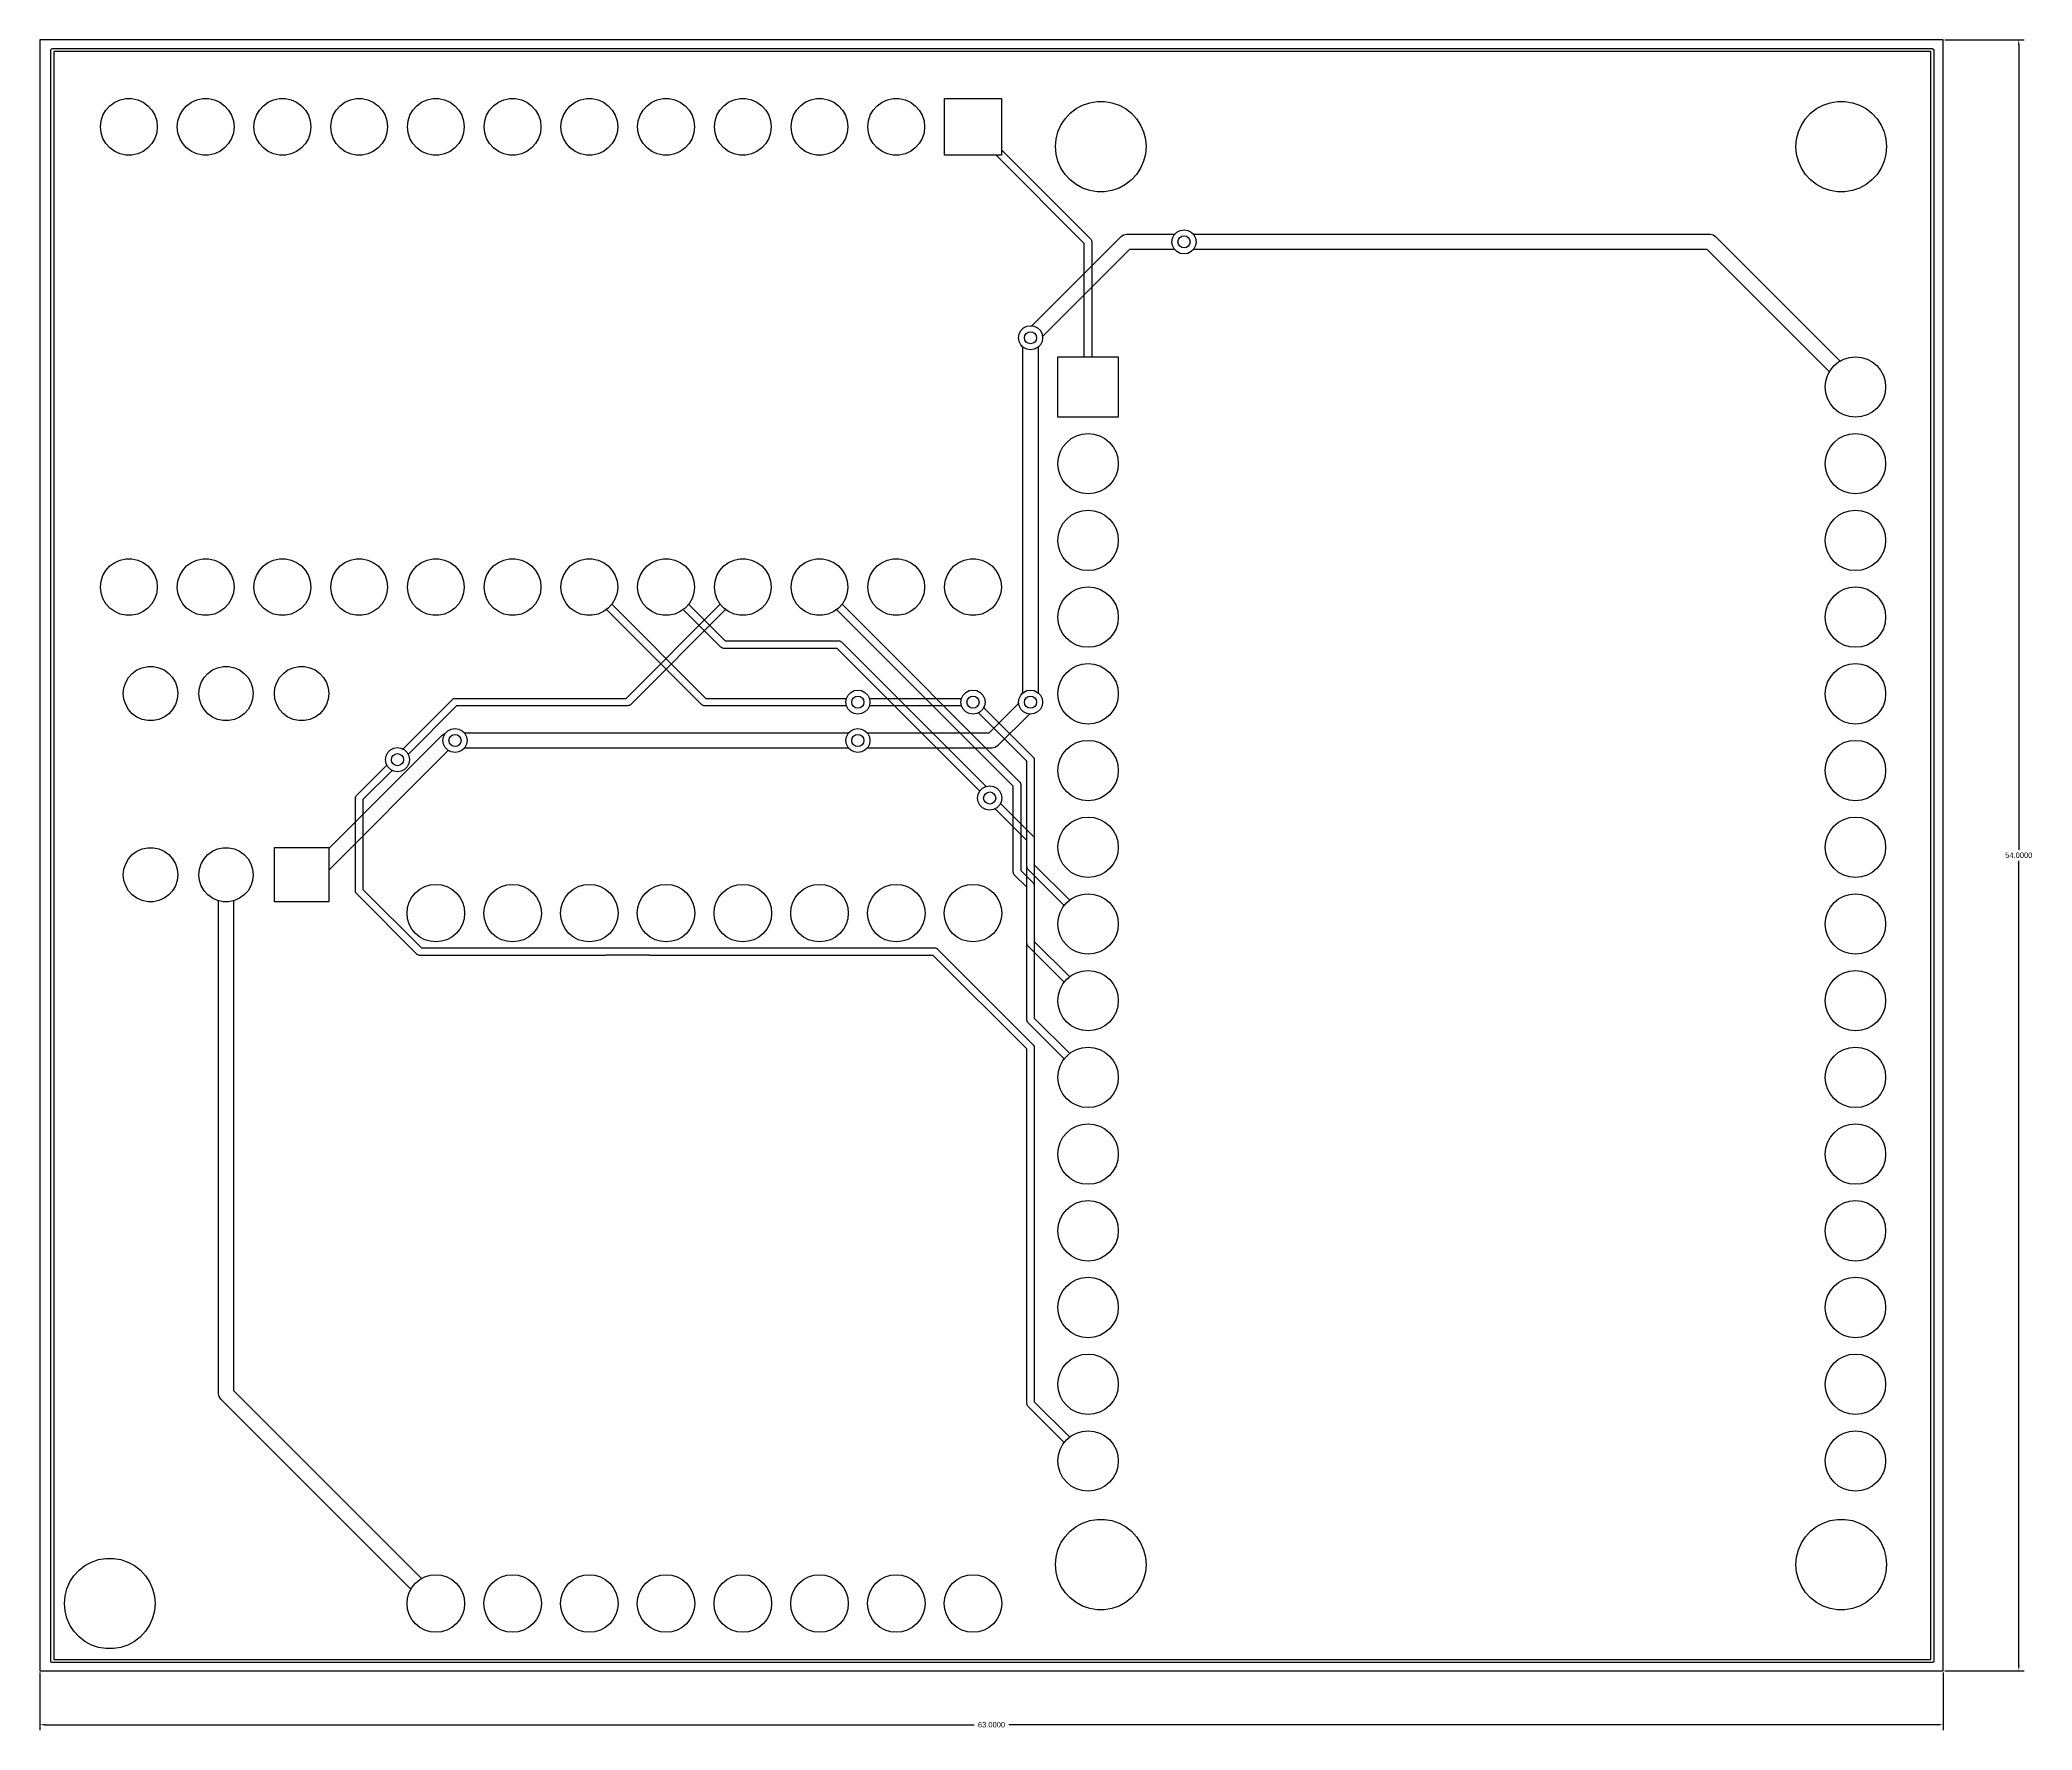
# Model space of a CAD drawing. Header units: millimetres. Extents: x 0 to 489, y -139 to 89.
# Drawn here: x 0.1 to 66, y -1 to 55 of the extents above; entities that cross this region are included whole.
import ezdxf

# ---------------------------------------------------------------- set-up
doc = ezdxf.new("R2010")
doc.units = ezdxf.units.MM
doc.header["$MEASUREMENT"] = 0
doc.layers.get('0').update_dxf_attribs({"linetype": 'CONTINUOUS'})
doc.layers.get('Defpoints').update_dxf_attribs({"linetype": 'CONTINUOUS'})
doc.layers.add('BLACK', color=7, linetype='CONTINUOUS')
doc.dimstyles.get("Standard").update_dxf_attribs({"dimtxt": 0.18, "dimasz": 0.18, "dimexe": 0.18, "dimexo": 0.0625, "dimgap": 0.09, "dimtad": 0, "dimtih": 1, "dimtoh": 1, "dimdec": 4, "dimzin": 0, "dimdsep": 46, "dimtxsty": 'Standard', "dimcen": 0.09, "dimadec": 0, "dimazin": 0, "dimtfac": 1, "dimtdec": 4, "dimtofl": 0, "dimtmove": 0, "dimatfit": 3, "dimfxl": 1, "dimtolj": 1, "dimtzin": 0, "dimarcsym": 0})

# ---------------------------------------------------------------- blocks, each defined once
blk = doc.blocks.new('*D0')
at = {"color": 0, "linetype": 'Continuous', "lineweight": -2, "transparency": 16777216}
for p, q in [((63.158, 55.01), (65.78, 55.01)), ((65.6, 54.83), (65.6, 28.19)), ((65.6, 1.19), (65.6, 27.83)), ((63.158, 1.01), (65.78, 1.01))]:
    blk.add_line(p, q, dxfattribs=at)
at = {"color": 0, "linetype": 'Continuous', "transparency": 16777216}
for points in [[(65.57, 54.83), (65.63, 54.83), (65.6, 55.01)], [(65.57, 1.19), (65.63, 1.19), (65.6, 1.01)]]:
    blk.add_solid(points, dxfattribs=at)
at = {"layer": 'Defpoints', "color": 0, "linetype": 'Continuous', "transparency": 16777216}
for p in [(63.096, 55.01), (63.096, 1.01), (65.6, 1.01)]:
    blk.add_point(p, dxfattribs=at)
at = {"color": 0, "linetype": 'Continuous', "transparency": 16777216, "insert": (65.6, 28.01), "char_height": 0.18, "attachment_point": 5}
blk.add_mtext('\\A1;54.0000', dxfattribs=at)
blk = doc.blocks.new('*D1')
at = {"color": 0, "linetype": 'Continuous', "lineweight": -2, "transparency": 16777216}
for p, q in [((0.096, 0.947), (0.096, -0.958)), ((63.096, 0.947), (63.096, -0.958)), ((0.276, -0.778), (31.026, -0.778)), ((62.916, -0.778), (32.166, -0.778))]:
    blk.add_line(p, q, dxfattribs=at)
at = {"color": 0, "linetype": 'Continuous', "transparency": 16777216}
for points in [[(0.276, -0.748), (0.276, -0.808), (0.096, -0.778)], [(62.916, -0.748), (62.916, -0.808), (63.096, -0.778)]]:
    blk.add_solid(points, dxfattribs=at)
at = {"layer": 'Defpoints', "color": 0, "linetype": 'Continuous', "transparency": 16777216}
for p in [(0.096, 1.01), (63.096, 1.01), (0.096, -0.778)]:
    blk.add_point(p, dxfattribs=at)
at = {"color": 0, "linetype": 'Continuous', "transparency": 16777216, "insert": (31.596, -0.778), "char_height": 0.18, "attachment_point": 5}
blk.add_mtext('\\A1;63.0000', dxfattribs=at)

msp = doc.modelspace()

# ---------------------------------------------------------------- linework, layer by layer
at = {"linetype": 'Continuous'}
msp.add_lwpolyline([(0.09581, 1.00993), (63.09581, 1.00993), (63.09581, 55.00993), (0.09581, 55.00993)], close=True, dxfattribs=at)
at = {"layer": 'BLACK', "linetype": 'Continuous'}
for p, q in [((0.45407, 54.67039), (0.46907, 54.70579)), ((0.45407, 1.33039), (0.45407, 54.67039)), ((0.46907, 54.70579), (0.50407, 54.72039)), ((0.50407, 54.72039), (62.73407, 54.72039)), ((0.55407, 54.62039), (0.55407, 1.38039)), ((62.68407, 54.62039), (0.55407, 54.62039)), ((62.68407, 1.38039), (62.68407, 54.62039)), ((62.73407, 54.72039), (62.76907, 54.70579)), ((62.76907, 54.70579), (62.78407, 54.67039)), ((62.78407, 54.67039), (62.78407, 1.33039)), ((2.28407, 52.68279), (2.41507, 52.82879)), ((2.28407, 52.68279), (2.41507, 52.82879)), ((2.28407, 52.68279), (2.41507, 52.82879)), ((2.28407, 52.68279), (2.41507, 52.82879)), ((2.41507, 52.82879), (2.57407, 52.94429)), ((2.41507, 52.82879), (2.57407, 52.94429)), ((2.41507, 52.82879), (2.57407, 52.94429)), ((2.41507, 52.82879), (2.57407, 52.94429)), ((2.57407, 52.94429), (2.75407, 53.02419)), ((2.57407, 52.94429), (2.75407, 53.02419)), ((2.57407, 52.94429), (2.75407, 53.02419)), ((2.57407, 52.94429), (2.75407, 53.02419)), ((2.75407, 53.02419), (2.94607, 53.06509)), ((2.75407, 53.02419), (2.94607, 53.06509)), ((2.75407, 53.02419), (2.94607, 53.06509)), ((2.75407, 53.02419), (2.94607, 53.06509)), ((2.94607, 53.06509), (3.14207, 53.06509)), ((2.94607, 53.06509), (3.14207, 53.06509)), ((2.94607, 53.06509), (3.14207, 53.06509)), ((2.94607, 53.06509), (3.14207, 53.06509)), ((3.14207, 53.06509), (3.33407, 53.02419)), ((3.14207, 53.06509), (3.33407, 53.02419)), ((3.14207, 53.06509), (3.33407, 53.02419)), ((3.14207, 53.06509), (3.33407, 53.02419)), ((3.33407, 53.02419), (3.51407, 52.94429)), ((3.33407, 53.02419), (3.51407, 52.94429)), ((3.33407, 53.02419), (3.51407, 52.94429)), ((3.33407, 53.02419), (3.51407, 52.94429)), ((3.51407, 52.94429), (3.67307, 52.82879)), ((3.51407, 52.94429), (3.67307, 52.82879)), ((3.51407, 52.94429), (3.67307, 52.82879)), ((3.51407, 52.94429), (3.67307, 52.82879)), ((3.67307, 52.82879), (3.80407, 52.68279)), ((3.67307, 52.82879), (3.80407, 52.68279)), ((3.67307, 52.82879), (3.80407, 52.68279)), ((3.67307, 52.82879), (3.80407, 52.68279)), ((4.82407, 52.68279), (4.95507, 52.82879)), ((4.82407, 52.68279), (4.95507, 52.82879)), ((4.82407, 52.68279), (4.95507, 52.82879)), ((4.82407, 52.68279), (4.95507, 52.82879)), ((4.95507, 52.82879), (5.11407, 52.94429)), ((4.95507, 52.82879), (5.11407, 52.94429)), ((4.95507, 52.82879), (5.11407, 52.94429)), ((4.95507, 52.82879), (5.11407, 52.94429)), ((5.11407, 52.94429), (5.29407, 53.02419)), ((5.11407, 52.94429), (5.29407, 53.02419)), ((5.11407, 52.94429), (5.29407, 53.02419)), ((5.11407, 52.94429), (5.29407, 53.02419)), ((5.29407, 53.02419), (5.48607, 53.06509)), ((5.29407, 53.02419), (5.48607, 53.06509)), ((5.29407, 53.02419), (5.48607, 53.06509)), ((5.29407, 53.02419), (5.48607, 53.06509)), ((5.48607, 53.06509), (5.68207, 53.06509)), ((5.48607, 53.06509), (5.68207, 53.06509)), ((5.48607, 53.06509), (5.68207, 53.06509)), ((5.48607, 53.06509), (5.68207, 53.06509)), ((5.68207, 53.06509), (5.87407, 53.02419)), ((5.68207, 53.06509), (5.87407, 53.02419)), ((5.68207, 53.06509), (5.87407, 53.02419)), ((5.68207, 53.06509), (5.87407, 53.02419)), ((5.87407, 53.02419), (6.05407, 52.94429)), ((5.87407, 53.02419), (6.05407, 52.94429)), ((5.87407, 53.02419), (6.05407, 52.94429)), ((5.87407, 53.02419), (6.05407, 52.94429)), ((6.05407, 52.94429), (6.21307, 52.82879)), ((6.05407, 52.94429), (6.21307, 52.82879)), ((6.05407, 52.94429), (6.21307, 52.82879)), ((6.05407, 52.94429), (6.21307, 52.82879)), ((6.21307, 52.82879), (6.34407, 52.68279)), ((6.21307, 52.82879), (6.34407, 52.68279)), ((6.21307, 52.82879), (6.34407, 52.68279)), ((6.21307, 52.82879), (6.34407, 52.68279)), ((7.36407, 52.68279), (7.49507, 52.82879)), ((7.36407, 52.68279), (7.49507, 52.82879)), ((7.36407, 52.68279), (7.49507, 52.82879)), ((7.36407, 52.68279), (7.49507, 52.82879)), ((7.49507, 52.82879), (7.65407, 52.94429)), ((7.49507, 52.82879), (7.65407, 52.94429)), ((7.49507, 52.82879), (7.65407, 52.94429)), ((7.49507, 52.82879), (7.65407, 52.94429)), ((7.65407, 52.94429), (7.83407, 53.02419)), ((7.65407, 52.94429), (7.83407, 53.02419)), ((7.65407, 52.94429), (7.83407, 53.02419)), ((7.65407, 52.94429), (7.83407, 53.02419)), ((7.83407, 53.02419), (8.02607, 53.06509)), ((7.83407, 53.02419), (8.02607, 53.06509)), ((7.83407, 53.02419), (8.02607, 53.06509)), ((7.83407, 53.02419), (8.02607, 53.06509)), ((8.02607, 53.06509), (8.22207, 53.06509)), ((8.02607, 53.06509), (8.22207, 53.06509)), ((8.02607, 53.06509), (8.22207, 53.06509)), ((8.02607, 53.06509), (8.22207, 53.06509)), ((8.22207, 53.06509), (8.41407, 53.02419)), ((8.22207, 53.06509), (8.41407, 53.02419)), ((8.22207, 53.06509), (8.41407, 53.02419)), ((8.22207, 53.06509), (8.41407, 53.02419)), ((8.41407, 53.02419), (8.59407, 52.94429)), ((8.41407, 53.02419), (8.59407, 52.94429)), ((8.41407, 53.02419), (8.59407, 52.94429)), ((8.41407, 53.02419), (8.59407, 52.94429)), ((8.59407, 52.94429), (8.75307, 52.82879)), ((8.59407, 52.94429), (8.75307, 52.82879)), ((8.59407, 52.94429), (8.75307, 52.82879)), ((8.59407, 52.94429), (8.75307, 52.82879)), ((8.75307, 52.82879), (8.88407, 52.68279)), ((8.75307, 52.82879), (8.88407, 52.68279)), ((8.75307, 52.82879), (8.88407, 52.68279)), ((8.75307, 52.82879), (8.88407, 52.68279)), ((9.90407, 52.68279), (10.03507, 52.82879)), ((9.90407, 52.68279), (10.03507, 52.82879)), ((9.90407, 52.68279), (10.03507, 52.82879)), ((9.90407, 52.68279), (10.03507, 52.82879)), ((10.03507, 52.82879), (10.19407, 52.94429)), ((10.03507, 52.82879), (10.19407, 52.94429)), ((10.03507, 52.82879), (10.19407, 52.94429)), ((10.03507, 52.82879), (10.19407, 52.94429)), ((10.19407, 52.94429), (10.37407, 53.02419)), ((10.19407, 52.94429), (10.37407, 53.02419)), ((10.19407, 52.94429), (10.37407, 53.02419)), ((10.19407, 52.94429), (10.37407, 53.02419)), ((10.37407, 53.02419), (10.56607, 53.06509)), ((10.37407, 53.02419), (10.56607, 53.06509)), ((10.37407, 53.02419), (10.56607, 53.06509)), ((10.37407, 53.02419), (10.56607, 53.06509)), ((10.56607, 53.06509), (10.76207, 53.06509)), ((10.56607, 53.06509), (10.76207, 53.06509)), ((10.56607, 53.06509), (10.76207, 53.06509)), ((10.56607, 53.06509), (10.76207, 53.06509)), ((10.76207, 53.06509), (10.95407, 53.02419)), ((10.76207, 53.06509), (10.95407, 53.02419)), ((10.76207, 53.06509), (10.95407, 53.02419)), ((10.76207, 53.06509), (10.95407, 53.02419)), ((10.95407, 53.02419), (11.13407, 52.94429)), ((10.95407, 53.02419), (11.13407, 52.94429)), ((10.95407, 53.02419), (11.13407, 52.94429)), ((10.95407, 53.02419), (11.13407, 52.94429)), ((11.13407, 52.94429), (11.29307, 52.82879)), ((11.13407, 52.94429), (11.29307, 52.82879)), ((11.13407, 52.94429), (11.29307, 52.82879)), ((11.13407, 52.94429), (11.29307, 52.82879)), ((11.29307, 52.82879), (11.42407, 52.68279)), ((11.29307, 52.82879), (11.42407, 52.68279)), ((11.29307, 52.82879), (11.42407, 52.68279)), ((11.29307, 52.82879), (11.42407, 52.68279)), ((12.44407, 52.68279), (12.57507, 52.82879)), ((12.44407, 52.68279), (12.57507, 52.82879)), ((12.44407, 52.68279), (12.57507, 52.82879)), ((12.44407, 52.68279), (12.57507, 52.82879)), ((12.57507, 52.82879), (12.73407, 52.94429)), ((12.57507, 52.82879), (12.73407, 52.94429)), ((12.57507, 52.82879), (12.73407, 52.94429)), ((12.57507, 52.82879), (12.73407, 52.94429)), ((12.73407, 52.94429), (12.91407, 53.02419)), ((12.73407, 52.94429), (12.91407, 53.02419)), ((12.73407, 52.94429), (12.91407, 53.02419)), ((12.73407, 52.94429), (12.91407, 53.02419)), ((12.91407, 53.02419), (13.10607, 53.06509)), ((12.91407, 53.02419), (13.10607, 53.06509)), ((12.91407, 53.02419), (13.10607, 53.06509)), ((12.91407, 53.02419), (13.10607, 53.06509)), ((13.10607, 53.06509), (13.30207, 53.06509)), ((13.10607, 53.06509), (13.30207, 53.06509)), ((13.10607, 53.06509), (13.30207, 53.06509)), ((13.10607, 53.06509), (13.30207, 53.06509)), ((13.30207, 53.06509), (13.49407, 53.02419)), ((13.30207, 53.06509), (13.49407, 53.02419)), ((13.30207, 53.06509), (13.49407, 53.02419)), ((13.30207, 53.06509), (13.49407, 53.02419)), ((13.49407, 53.02419), (13.67407, 52.94429)), ((13.49407, 53.02419), (13.67407, 52.94429)), ((13.49407, 53.02419), (13.67407, 52.94429)), ((13.49407, 53.02419), (13.67407, 52.94429)), ((13.67407, 52.94429), (13.83307, 52.82879)), ((13.67407, 52.94429), (13.83307, 52.82879)), ((13.67407, 52.94429), (13.83307, 52.82879)), ((13.67407, 52.94429), (13.83307, 52.82879)), ((13.83307, 52.82879), (13.96407, 52.68279)), ((13.83307, 52.82879), (13.96407, 52.68279)), ((13.83307, 52.82879), (13.96407, 52.68279)), ((13.83307, 52.82879), (13.96407, 52.68279)), ((14.98407, 52.68279), (15.11507, 52.82879)), ((14.98407, 52.68279), (15.11507, 52.82879)), ((14.98407, 52.68279), (15.11507, 52.82879)), ((14.98407, 52.68279), (15.11507, 52.82879)), ((15.11507, 52.82879), (15.27407, 52.94429)), ((15.11507, 52.82879), (15.27407, 52.94429)), ((15.11507, 52.82879), (15.27407, 52.94429)), ((15.11507, 52.82879), (15.27407, 52.94429)), ((15.27407, 52.94429), (15.45407, 53.02419)), ((15.27407, 52.94429), (15.45407, 53.02419)), ((15.27407, 52.94429), (15.45407, 53.02419)), ((15.27407, 52.94429), (15.45407, 53.02419)), ((15.45407, 53.02419), (15.64607, 53.06509)), ((15.45407, 53.02419), (15.64607, 53.06509)), ((15.45407, 53.02419), (15.64607, 53.06509)), ((15.45407, 53.02419), (15.64607, 53.06509)), ((15.64607, 53.06509), (15.84207, 53.06509)), ((15.64607, 53.06509), (15.84207, 53.06509)), ((15.64607, 53.06509), (15.84207, 53.06509)), ((15.64607, 53.06509), (15.84207, 53.06509)), ((15.84207, 53.06509), (16.03407, 53.02419)), ((15.84207, 53.06509), (16.03407, 53.02419)), ((15.84207, 53.06509), (16.03407, 53.02419)), ((15.84207, 53.06509), (16.03407, 53.02419)), ((16.03407, 53.02419), (16.21407, 52.94429)), ((16.03407, 53.02419), (16.21407, 52.94429)), ((16.03407, 53.02419), (16.21407, 52.94429)), ((16.03407, 53.02419), (16.21407, 52.94429)), ((16.21407, 52.94429), (16.37307, 52.82879)), ((16.21407, 52.94429), (16.37307, 52.82879)), ((16.21407, 52.94429), (16.37307, 52.82879)), ((16.21407, 52.94429), (16.37307, 52.82879)), ((16.37307, 52.82879), (16.50407, 52.68279)), ((16.37307, 52.82879), (16.50407, 52.68279)), ((16.37307, 52.82879), (16.50407, 52.68279)), ((16.37307, 52.82879), (16.50407, 52.68279)), ((17.52407, 52.68279), (17.65507, 52.82879)), ((17.52407, 52.68279), (17.65507, 52.82879)), ((17.52407, 52.68279), (17.65507, 52.82879)), ((17.52407, 52.68279), (17.65507, 52.82879)), ((17.65507, 52.82879), (17.81407, 52.94429)), ((17.65507, 52.82879), (17.81407, 52.94429)), ((17.65507, 52.82879), (17.81407, 52.94429)), ((17.65507, 52.82879), (17.81407, 52.94429)), ((17.81407, 52.94429), (17.99407, 53.02419)), ((17.81407, 52.94429), (17.99407, 53.02419)), ((17.81407, 52.94429), (17.99407, 53.02419)), ((17.81407, 52.94429), (17.99407, 53.02419)), ((17.99407, 53.02419), (18.18607, 53.06509)), ((17.99407, 53.02419), (18.18607, 53.06509)), ((17.99407, 53.02419), (18.18607, 53.06509)), ((17.99407, 53.02419), (18.18607, 53.06509)), ((18.18607, 53.06509), (18.38207, 53.06509)), ((18.18607, 53.06509), (18.38207, 53.06509)), ((18.18607, 53.06509), (18.38207, 53.06509)), ((18.18607, 53.06509), (18.38207, 53.06509)), ((18.38207, 53.06509), (18.57407, 53.02419)), ((18.38207, 53.06509), (18.57407, 53.02419)), ((18.38207, 53.06509), (18.57407, 53.02419)), ((18.38207, 53.06509), (18.57407, 53.02419)), ((18.57407, 53.02419), (18.75407, 52.94429)), ((18.57407, 53.02419), (18.75407, 52.94429)), ((18.57407, 53.02419), (18.75407, 52.94429)), ((18.57407, 53.02419), (18.75407, 52.94429)), ((18.75407, 52.94429), (18.91307, 52.82879)), ((18.75407, 52.94429), (18.91307, 52.82879)), ((18.75407, 52.94429), (18.91307, 52.82879)), ((18.75407, 52.94429), (18.91307, 52.82879)), ((18.91307, 52.82879), (19.04407, 52.68279)), ((18.91307, 52.82879), (19.04407, 52.68279)), ((18.91307, 52.82879), (19.04407, 52.68279)), ((18.91307, 52.82879), (19.04407, 52.68279)), ((20.06407, 52.68279), (20.19507, 52.82879)), ((20.06407, 52.68279), (20.19507, 52.82879)), ((20.06407, 52.68279), (20.19507, 52.82879)), ((20.06407, 52.68279), (20.19507, 52.82879)), ((20.19507, 52.82879), (20.35407, 52.94429)), ((20.19507, 52.82879), (20.35407, 52.94429)), ((20.19507, 52.82879), (20.35407, 52.94429)), ((20.19507, 52.82879), (20.35407, 52.94429)), ((20.35407, 52.94429), (20.53407, 53.02419)), ((20.35407, 52.94429), (20.53407, 53.02419)), ((20.35407, 52.94429), (20.53407, 53.02419)), ((20.35407, 52.94429), (20.53407, 53.02419)), ((20.53407, 53.02419), (20.72607, 53.06509)), ((20.53407, 53.02419), (20.72607, 53.06509)), ((20.53407, 53.02419), (20.72607, 53.06509)), ((20.53407, 53.02419), (20.72607, 53.06509)), ((20.72607, 53.06509), (20.92207, 53.06509)), ((20.72607, 53.06509), (20.92207, 53.06509)), ((20.72607, 53.06509), (20.92207, 53.06509)), ((20.72607, 53.06509), (20.92207, 53.06509)), ((20.92207, 53.06509), (21.11407, 53.02419)), ((20.92207, 53.06509), (21.11407, 53.02419)), ((20.92207, 53.06509), (21.11407, 53.02419)), ((20.92207, 53.06509), (21.11407, 53.02419)), ((21.11407, 53.02419), (21.29407, 52.94429)), ((21.11407, 53.02419), (21.29407, 52.94429)), ((21.11407, 53.02419), (21.29407, 52.94429)), ((21.11407, 53.02419), (21.29407, 52.94429)), ((21.29407, 52.94429), (21.45307, 52.82879)), ((21.29407, 52.94429), (21.45307, 52.82879)), ((21.29407, 52.94429), (21.45307, 52.82879)), ((21.29407, 52.94429), (21.45307, 52.82879)), ((21.45307, 52.82879), (21.58407, 52.68279)), ((21.45307, 52.82879), (21.58407, 52.68279)), ((21.45307, 52.82879), (21.58407, 52.68279)), ((21.45307, 52.82879), (21.58407, 52.68279)), ((22.60407, 52.68279), (22.73507, 52.82879)), ((22.60407, 52.68279), (22.73507, 52.82879)), ((22.60407, 52.68279), (22.73507, 52.82879)), ((22.60407, 52.68279), (22.73507, 52.82879)), ((22.73507, 52.82879), (22.89407, 52.94429)), ((22.73507, 52.82879), (22.89407, 52.94429)), ((22.73507, 52.82879), (22.89407, 52.94429)), ((22.73507, 52.82879), (22.89407, 52.94429)), ((22.89407, 52.94429), (23.07407, 53.02419)), ((22.89407, 52.94429), (23.07407, 53.02419)), ((22.89407, 52.94429), (23.07407, 53.02419)), ((22.89407, 52.94429), (23.07407, 53.02419)), ((23.07407, 53.02419), (23.26607, 53.06509)), ((23.07407, 53.02419), (23.26607, 53.06509)), ((23.07407, 53.02419), (23.26607, 53.06509)), ((23.07407, 53.02419), (23.26607, 53.06509)), ((23.26607, 53.06509), (23.46207, 53.06509)), ((23.26607, 53.06509), (23.46207, 53.06509)), ((23.26607, 53.06509), (23.46207, 53.06509)), ((23.26607, 53.06509), (23.46207, 53.06509)), ((23.46207, 53.06509), (23.65407, 53.02419)), ((23.46207, 53.06509), (23.65407, 53.02419)), ((23.46207, 53.06509), (23.65407, 53.02419)), ((23.46207, 53.06509), (23.65407, 53.02419)), ((23.65407, 53.02419), (23.83407, 52.94429)), ((23.65407, 53.02419), (23.83407, 52.94429)), ((23.65407, 53.02419), (23.83407, 52.94429)), ((23.65407, 53.02419), (23.83407, 52.94429)), ((23.83407, 52.94429), (23.99307, 52.82879)), ((23.83407, 52.94429), (23.99307, 52.82879)), ((23.83407, 52.94429), (23.99307, 52.82879)), ((23.83407, 52.94429), (23.99307, 52.82879)), ((23.99307, 52.82879), (24.12407, 52.68279)), ((23.99307, 52.82879), (24.12407, 52.68279)), ((23.99307, 52.82879), (24.12407, 52.68279)), ((23.99307, 52.82879), (24.12407, 52.68279)), ((25.14407, 52.68279), (25.27507, 52.82879)), ((25.14407, 52.68279), (25.27507, 52.82879)), ((25.14407, 52.68279), (25.27507, 52.82879)), ((25.14407, 52.68279), (25.27507, 52.82879)), ((25.27507, 52.82879), (25.43407, 52.94429)), ((25.27507, 52.82879), (25.43407, 52.94429)), ((25.27507, 52.82879), (25.43407, 52.94429)), ((25.27507, 52.82879), (25.43407, 52.94429)), ((25.43407, 52.94429), (25.61407, 53.02419)), ((25.43407, 52.94429), (25.61407, 53.02419)), ((25.43407, 52.94429), (25.61407, 53.02419)), ((25.43407, 52.94429), (25.61407, 53.02419)), ((25.61407, 53.02419), (25.80607, 53.06509)), ((25.61407, 53.02419), (25.80607, 53.06509)), ((25.61407, 53.02419), (25.80607, 53.06509)), ((25.61407, 53.02419), (25.80607, 53.06509)), ((25.80607, 53.06509), (26.00207, 53.06509)), ((25.80607, 53.06509), (26.00207, 53.06509)), ((25.80607, 53.06509), (26.00207, 53.06509)), ((25.80607, 53.06509), (26.00207, 53.06509)), ((26.00207, 53.06509), (26.19407, 53.02419)), ((26.00207, 53.06509), (26.19407, 53.02419)), ((26.00207, 53.06509), (26.19407, 53.02419)), ((26.00207, 53.06509), (26.19407, 53.02419)), ((26.19407, 53.02419), (26.37407, 52.94429)), ((26.19407, 53.02419), (26.37407, 52.94429)), ((26.19407, 53.02419), (26.37407, 52.94429)), ((26.19407, 53.02419), (26.37407, 52.94429)), ((26.37407, 52.94429), (26.53307, 52.82879)), ((26.37407, 52.94429), (26.53307, 52.82879)), ((26.37407, 52.94429), (26.53307, 52.82879)), ((26.37407, 52.94429), (26.53307, 52.82879)), ((26.53307, 52.82879), (26.66407, 52.68279)), ((26.53307, 52.82879), (26.66407, 52.68279)), ((26.53307, 52.82879), (26.66407, 52.68279)), ((26.53307, 52.82879), (26.66407, 52.68279)), ((27.68407, 52.68279), (27.81507, 52.82879)), ((27.68407, 52.68279), (27.81507, 52.82879)), ((27.68407, 52.68279), (27.81507, 52.82879)), ((27.68407, 52.68279), (27.81507, 52.82879)), ((27.81507, 52.82879), (27.97407, 52.94429)), ((27.81507, 52.82879), (27.97407, 52.94429)), ((27.81507, 52.82879), (27.97407, 52.94429)), ((27.81507, 52.82879), (27.97407, 52.94429)), ((27.97407, 52.94429), (28.15407, 53.02419)), ((27.97407, 52.94429), (28.15407, 53.02419)), ((27.97407, 52.94429), (28.15407, 53.02419)), ((27.97407, 52.94429), (28.15407, 53.02419)), ((28.15407, 53.02419), (28.34607, 53.06509)), ((28.15407, 53.02419), (28.34607, 53.06509)), ((28.15407, 53.02419), (28.34607, 53.06509)), ((28.15407, 53.02419), (28.34607, 53.06509)), ((28.34607, 53.06509), (28.54207, 53.06509)), ((28.34607, 53.06509), (28.54207, 53.06509)), ((28.34607, 53.06509), (28.54207, 53.06509)), ((28.34607, 53.06509), (28.54207, 53.06509)), ((28.54207, 53.06509), (28.73407, 53.02419)), ((28.54207, 53.06509), (28.73407, 53.02419)), ((28.54207, 53.06509), (28.73407, 53.02419)), ((28.54207, 53.06509), (28.73407, 53.02419)), ((28.73407, 53.02419), (28.91407, 52.94429)), ((28.73407, 53.02419), (28.91407, 52.94429)), ((28.73407, 53.02419), (28.91407, 52.94429)), ((28.73407, 53.02419), (28.91407, 52.94429)), ((28.91407, 52.94429), (29.07307, 52.82879)), ((28.91407, 52.94429), (29.07307, 52.82879)), ((28.91407, 52.94429), (29.07307, 52.82879)), ((28.91407, 52.94429), (29.07307, 52.82879)), ((29.07307, 52.82879), (29.20407, 52.68279)), ((29.07307, 52.82879), (29.20407, 52.68279)), ((29.07307, 52.82879), (29.20407, 52.68279)), ((29.07307, 52.82879), (29.20407, 52.68279)), ((30.04407, 51.19059), (30.04407, 53.07019)), ((30.04407, 53.07019), (31.92407, 53.07019)), ((30.04407, 51.19059), (30.04407, 53.07019)), ((30.04407, 53.07019), (31.92407, 53.07019)), ((30.04407, 51.19059), (30.04407, 53.07019)), ((30.04407, 53.07019), (31.92407, 53.07019)), ((30.04407, 51.19059), (30.04407, 53.07019)), ((30.04407, 53.07019), (31.92407, 53.07019)), ((31.92407, 53.07019), (31.92407, 51.36739)), ((31.92407, 53.07019), (31.92407, 51.19059)), ((31.92407, 53.07019), (31.92407, 51.19059)), ((31.92407, 53.07019), (31.92407, 51.19059)), ((34.39407, 52.73119), (34.61107, 52.84909)), ((34.39407, 52.73119), (34.61107, 52.84909)), ((34.61107, 52.84909), (34.84607, 52.92949)), ((34.61107, 52.84909), (34.84607, 52.92949)), ((34.84607, 52.92949), (35.09007, 52.97029)), ((34.84607, 52.92949), (35.09007, 52.97029)), ((35.09007, 52.97029), (35.33807, 52.97029)), ((35.09007, 52.97029), (35.33807, 52.97029)), ((35.33807, 52.97029), (35.58207, 52.92949)), ((35.33807, 52.97029), (35.58207, 52.92949)), ((35.58207, 52.92949), (35.81707, 52.84909)), ((35.58207, 52.92949), (35.81707, 52.84909)), ((35.81707, 52.84909), (36.03407, 52.73119)), ((35.81707, 52.84909), (36.03407, 52.73119)), ((58.90407, 52.73119), (59.12107, 52.84909)), ((58.90407, 52.73119), (59.12107, 52.84909)), ((59.12107, 52.84909), (59.35607, 52.92949)), ((59.12107, 52.84909), (59.35607, 52.92949)), ((59.35607, 52.92949), (59.60007, 52.97029)), ((59.35607, 52.92949), (59.60007, 52.97029)), ((59.60007, 52.97029), (59.84807, 52.97029)), ((59.60007, 52.97029), (59.84807, 52.97029)), ((59.84807, 52.97029), (60.09207, 52.92949)), ((59.84807, 52.97029), (60.09207, 52.92949)), ((60.09207, 52.92949), (60.32707, 52.84909)), ((60.09207, 52.92949), (60.32707, 52.84909)), ((60.32707, 52.84909), (60.54407, 52.73119)), ((60.32707, 52.84909), (60.54407, 52.73119)), ((2.10407, 52.13039), (2.12507, 52.32579)), ((2.10407, 52.13039), (2.12507, 52.32579)), ((2.10407, 52.13039), (2.12507, 52.32579)), ((2.10407, 52.13039), (2.12507, 52.32579)), ((2.12507, 51.93499), (2.10407, 52.13039)), ((2.12507, 51.93499), (2.10407, 52.13039)), ((2.12507, 51.93499), (2.10407, 52.13039)), ((2.12507, 51.93499), (2.10407, 52.13039)), ((2.12507, 52.32579), (2.18507, 52.51269)), ((2.12507, 52.32579), (2.18507, 52.51269)), ((2.12507, 52.32579), (2.18507, 52.51269)), ((2.12507, 52.32579), (2.18507, 52.51269)), ((2.18507, 52.51269), (2.28407, 52.68279)), ((2.18507, 52.51269), (2.28407, 52.68279)), ((2.18507, 52.51269), (2.28407, 52.68279)), ((2.18507, 52.51269), (2.28407, 52.68279)), ((3.80407, 52.68279), (3.90307, 52.51269)), ((3.80407, 52.68279), (3.90307, 52.51269)), ((3.80407, 52.68279), (3.90307, 52.51269)), ((3.80407, 52.68279), (3.90307, 52.51269)), ((3.90307, 52.51269), (3.96307, 52.32579)), ((3.90307, 52.51269), (3.96307, 52.32579)), ((3.90307, 52.51269), (3.96307, 52.32579)), ((3.90307, 52.51269), (3.96307, 52.32579)), ((3.96307, 52.32579), (3.98407, 52.13039)), ((3.96307, 52.32579), (3.98407, 52.13039)), ((3.96307, 52.32579), (3.98407, 52.13039)), ((3.96307, 52.32579), (3.98407, 52.13039)), ((3.98407, 52.13039), (3.96307, 51.93499)), ((3.98407, 52.13039), (3.96307, 51.93499)), ((3.98407, 52.13039), (3.96307, 51.93499)), ((3.98407, 52.13039), (3.96307, 51.93499)), ((4.64407, 52.13039), (4.66507, 52.32579)), ((4.64407, 52.13039), (4.66507, 52.32579)), ((4.64407, 52.13039), (4.66507, 52.32579)), ((4.64407, 52.13039), (4.66507, 52.32579)), ((4.66507, 51.93499), (4.64407, 52.13039)), ((4.66507, 51.93499), (4.64407, 52.13039)), ((4.66507, 51.93499), (4.64407, 52.13039)), ((4.66507, 51.93499), (4.64407, 52.13039)), ((4.66507, 52.32579), (4.72507, 52.51269)), ((4.66507, 52.32579), (4.72507, 52.51269)), ((4.66507, 52.32579), (4.72507, 52.51269)), ((4.66507, 52.32579), (4.72507, 52.51269)), ((4.72507, 52.51269), (4.82407, 52.68279)), ((4.72507, 52.51269), (4.82407, 52.68279)), ((4.72507, 52.51269), (4.82407, 52.68279)), ((4.72507, 52.51269), (4.82407, 52.68279)), ((6.34407, 52.68279), (6.44307, 52.51269)), ((6.34407, 52.68279), (6.44307, 52.51269)), ((6.34407, 52.68279), (6.44307, 52.51269)), ((6.34407, 52.68279), (6.44307, 52.51269)), ((6.44307, 52.51269), (6.50307, 52.32579)), ((6.44307, 52.51269), (6.50307, 52.32579)), ((6.44307, 52.51269), (6.50307, 52.32579)), ((6.44307, 52.51269), (6.50307, 52.32579)), ((6.50307, 52.32579), (6.52407, 52.13039)), ((6.50307, 52.32579), (6.52407, 52.13039)), ((6.50307, 52.32579), (6.52407, 52.13039)), ((6.50307, 52.32579), (6.52407, 52.13039)), ((6.52407, 52.13039), (6.50307, 51.93499)), ((6.52407, 52.13039), (6.50307, 51.93499)), ((6.52407, 52.13039), (6.50307, 51.93499)), ((6.52407, 52.13039), (6.50307, 51.93499)), ((7.18407, 52.13039), (7.20507, 52.32579)), ((7.18407, 52.13039), (7.20507, 52.32579)), ((7.18407, 52.13039), (7.20507, 52.32579)), ((7.18407, 52.13039), (7.20507, 52.32579)), ((7.20507, 51.93499), (7.18407, 52.13039)), ((7.20507, 51.93499), (7.18407, 52.13039)), ((7.20507, 51.93499), (7.18407, 52.13039)), ((7.20507, 51.93499), (7.18407, 52.13039)), ((7.20507, 52.32579), (7.26507, 52.51269)), ((7.20507, 52.32579), (7.26507, 52.51269)), ((7.20507, 52.32579), (7.26507, 52.51269)), ((7.20507, 52.32579), (7.26507, 52.51269)), ((7.26507, 52.51269), (7.36407, 52.68279)), ((7.26507, 52.51269), (7.36407, 52.68279)), ((7.26507, 52.51269), (7.36407, 52.68279)), ((7.26507, 52.51269), (7.36407, 52.68279)), ((8.88407, 52.68279), (8.98307, 52.51269)), ((8.88407, 52.68279), (8.98307, 52.51269)), ((8.88407, 52.68279), (8.98307, 52.51269)), ((8.88407, 52.68279), (8.98307, 52.51269)), ((8.98307, 52.51269), (9.04307, 52.32579)), ((8.98307, 52.51269), (9.04307, 52.32579)), ((8.98307, 52.51269), (9.04307, 52.32579)), ((8.98307, 52.51269), (9.04307, 52.32579)), ((9.04307, 52.32579), (9.06407, 52.13039)), ((9.04307, 52.32579), (9.06407, 52.13039)), ((9.04307, 52.32579), (9.06407, 52.13039)), ((9.04307, 52.32579), (9.06407, 52.13039)), ((9.06407, 52.13039), (9.04307, 51.93499)), ((9.06407, 52.13039), (9.04307, 51.93499)), ((9.06407, 52.13039), (9.04307, 51.93499)), ((9.06407, 52.13039), (9.04307, 51.93499)), ((9.72407, 52.13039), (9.74507, 52.32579)), ((9.72407, 52.13039), (9.74507, 52.32579)), ((9.72407, 52.13039), (9.74507, 52.32579)), ((9.72407, 52.13039), (9.74507, 52.32579)), ((9.74507, 51.93499), (9.72407, 52.13039)), ((9.74507, 51.93499), (9.72407, 52.13039)), ((9.74507, 51.93499), (9.72407, 52.13039)), ((9.74507, 51.93499), (9.72407, 52.13039)), ((9.74507, 52.32579), (9.80507, 52.51269)), ((9.74507, 52.32579), (9.80507, 52.51269)), ((9.74507, 52.32579), (9.80507, 52.51269)), ((9.74507, 52.32579), (9.80507, 52.51269)), ((9.80507, 52.51269), (9.90407, 52.68279)), ((9.80507, 52.51269), (9.90407, 52.68279)), ((9.80507, 52.51269), (9.90407, 52.68279)), ((9.80507, 52.51269), (9.90407, 52.68279)), ((11.42407, 52.68279), (11.52307, 52.51269)), ((11.42407, 52.68279), (11.52307, 52.51269)), ((11.42407, 52.68279), (11.52307, 52.51269)), ((11.42407, 52.68279), (11.52307, 52.51269)), ((11.52307, 52.51269), (11.58307, 52.32579)), ((11.52307, 52.51269), (11.58307, 52.32579)), ((11.52307, 52.51269), (11.58307, 52.32579)), ((11.52307, 52.51269), (11.58307, 52.32579)), ((11.58307, 52.32579), (11.60407, 52.13039)), ((11.58307, 52.32579), (11.60407, 52.13039)), ((11.58307, 52.32579), (11.60407, 52.13039)), ((11.58307, 52.32579), (11.60407, 52.13039)), ((11.60407, 52.13039), (11.58307, 51.93499)), ((11.60407, 52.13039), (11.58307, 51.93499)), ((11.60407, 52.13039), (11.58307, 51.93499)), ((11.60407, 52.13039), (11.58307, 51.93499)), ((12.26407, 52.13039), (12.28507, 52.32579)), ((12.26407, 52.13039), (12.28507, 52.32579)), ((12.26407, 52.13039), (12.28507, 52.32579)), ((12.26407, 52.13039), (12.28507, 52.32579)), ((12.28507, 51.93499), (12.26407, 52.13039)), ((12.28507, 51.93499), (12.26407, 52.13039)), ((12.28507, 51.93499), (12.26407, 52.13039)), ((12.28507, 51.93499), (12.26407, 52.13039)), ((12.28507, 52.32579), (12.34507, 52.51269)), ((12.28507, 52.32579), (12.34507, 52.51269)), ((12.28507, 52.32579), (12.34507, 52.51269)), ((12.28507, 52.32579), (12.34507, 52.51269)), ((12.34507, 52.51269), (12.44407, 52.68279)), ((12.34507, 52.51269), (12.44407, 52.68279)), ((12.34507, 52.51269), (12.44407, 52.68279)), ((12.34507, 52.51269), (12.44407, 52.68279)), ((13.96407, 52.68279), (14.06307, 52.51269)), ((13.96407, 52.68279), (14.06307, 52.51269)), ((13.96407, 52.68279), (14.06307, 52.51269)), ((13.96407, 52.68279), (14.06307, 52.51269)), ((14.06307, 52.51269), (14.12307, 52.32579)), ((14.06307, 52.51269), (14.12307, 52.32579)), ((14.06307, 52.51269), (14.12307, 52.32579)), ((14.06307, 52.51269), (14.12307, 52.32579)), ((14.12307, 52.32579), (14.14407, 52.13039)), ((14.12307, 52.32579), (14.14407, 52.13039)), ((14.12307, 52.32579), (14.14407, 52.13039)), ((14.12307, 52.32579), (14.14407, 52.13039)), ((14.14407, 52.13039), (14.12307, 51.93499)), ((14.14407, 52.13039), (14.12307, 51.93499)), ((14.14407, 52.13039), (14.12307, 51.93499)), ((14.14407, 52.13039), (14.12307, 51.93499)), ((14.80407, 52.13039), (14.82507, 52.32579)), ((14.80407, 52.13039), (14.82507, 52.32579)), ((14.80407, 52.13039), (14.82507, 52.32579)), ((14.80407, 52.13039), (14.82507, 52.32579)), ((14.82507, 51.93499), (14.80407, 52.13039)), ((14.82507, 51.93499), (14.80407, 52.13039)), ((14.82507, 51.93499), (14.80407, 52.13039)), ((14.82507, 51.93499), (14.80407, 52.13039)), ((14.82507, 52.32579), (14.88507, 52.51269)), ((14.82507, 52.32579), (14.88507, 52.51269)), ((14.82507, 52.32579), (14.88507, 52.51269)), ((14.82507, 52.32579), (14.88507, 52.51269)), ((14.88507, 52.51269), (14.98407, 52.68279)), ((14.88507, 52.51269), (14.98407, 52.68279)), ((14.88507, 52.51269), (14.98407, 52.68279)), ((14.88507, 52.51269), (14.98407, 52.68279)), ((16.50407, 52.68279), (16.60307, 52.51269)), ((16.50407, 52.68279), (16.60307, 52.51269)), ((16.50407, 52.68279), (16.60307, 52.51269)), ((16.50407, 52.68279), (16.60307, 52.51269)), ((16.60307, 52.51269), (16.66307, 52.32579)), ((16.60307, 52.51269), (16.66307, 52.32579)), ((16.60307, 52.51269), (16.66307, 52.32579)), ((16.60307, 52.51269), (16.66307, 52.32579)), ((16.66307, 52.32579), (16.68407, 52.13039)), ((16.66307, 52.32579), (16.68407, 52.13039)), ((16.66307, 52.32579), (16.68407, 52.13039)), ((16.66307, 52.32579), (16.68407, 52.13039)), ((16.68407, 52.13039), (16.66307, 51.93499)), ((16.68407, 52.13039), (16.66307, 51.93499)), ((16.68407, 52.13039), (16.66307, 51.93499)), ((16.68407, 52.13039), (16.66307, 51.93499)), ((17.34407, 52.13039), (17.36507, 52.32579)), ((17.34407, 52.13039), (17.36507, 52.32579)), ((17.34407, 52.13039), (17.36507, 52.32579)), ((17.34407, 52.13039), (17.36507, 52.32579)), ((17.36507, 51.93499), (17.34407, 52.13039)), ((17.36507, 51.93499), (17.34407, 52.13039)), ((17.36507, 51.93499), (17.34407, 52.13039)), ((17.36507, 51.93499), (17.34407, 52.13039)), ((17.36507, 52.32579), (17.42507, 52.51269)), ((17.36507, 52.32579), (17.42507, 52.51269)), ((17.36507, 52.32579), (17.42507, 52.51269)), ((17.36507, 52.32579), (17.42507, 52.51269)), ((17.42507, 52.51269), (17.52407, 52.68279)), ((17.42507, 52.51269), (17.52407, 52.68279)), ((17.42507, 52.51269), (17.52407, 52.68279)), ((17.42507, 52.51269), (17.52407, 52.68279)), ((19.04407, 52.68279), (19.14307, 52.51269)), ((19.04407, 52.68279), (19.14307, 52.51269)), ((19.04407, 52.68279), (19.14307, 52.51269)), ((19.04407, 52.68279), (19.14307, 52.51269)), ((19.14307, 52.51269), (19.20307, 52.32579)), ((19.14307, 52.51269), (19.20307, 52.32579)), ((19.14307, 52.51269), (19.20307, 52.32579)), ((19.14307, 52.51269), (19.20307, 52.32579)), ((19.20307, 52.32579), (19.22407, 52.13039)), ((19.20307, 52.32579), (19.22407, 52.13039)), ((19.20307, 52.32579), (19.22407, 52.13039)), ((19.20307, 52.32579), (19.22407, 52.13039)), ((19.22407, 52.13039), (19.20307, 51.93499)), ((19.22407, 52.13039), (19.20307, 51.93499)), ((19.22407, 52.13039), (19.20307, 51.93499)), ((19.22407, 52.13039), (19.20307, 51.93499)), ((19.88407, 52.13039), (19.90507, 52.32579)), ((19.88407, 52.13039), (19.90507, 52.32579)), ((19.88407, 52.13039), (19.90507, 52.32579)), ((19.88407, 52.13039), (19.90507, 52.32579)), ((19.90507, 51.93499), (19.88407, 52.13039)), ((19.90507, 51.93499), (19.88407, 52.13039)), ((19.90507, 51.93499), (19.88407, 52.13039)), ((19.90507, 51.93499), (19.88407, 52.13039)), ((19.90507, 52.32579), (19.96507, 52.51269)), ((19.90507, 52.32579), (19.96507, 52.51269)), ((19.90507, 52.32579), (19.96507, 52.51269)), ((19.90507, 52.32579), (19.96507, 52.51269)), ((19.96507, 52.51269), (20.06407, 52.68279)), ((19.96507, 52.51269), (20.06407, 52.68279)), ((19.96507, 52.51269), (20.06407, 52.68279)), ((19.96507, 52.51269), (20.06407, 52.68279)), ((21.58407, 52.68279), (21.68307, 52.51269)), ((21.58407, 52.68279), (21.68307, 52.51269)), ((21.58407, 52.68279), (21.68307, 52.51269)), ((21.58407, 52.68279), (21.68307, 52.51269)), ((21.68307, 52.51269), (21.74307, 52.32579)), ((21.68307, 52.51269), (21.74307, 52.32579)), ((21.68307, 52.51269), (21.74307, 52.32579)), ((21.68307, 52.51269), (21.74307, 52.32579)), ((21.74307, 52.32579), (21.76407, 52.13039)), ((21.74307, 52.32579), (21.76407, 52.13039)), ((21.74307, 52.32579), (21.76407, 52.13039)), ((21.74307, 52.32579), (21.76407, 52.13039)), ((21.76407, 52.13039), (21.74307, 51.93499)), ((21.76407, 52.13039), (21.74307, 51.93499)), ((21.76407, 52.13039), (21.74307, 51.93499)), ((21.76407, 52.13039), (21.74307, 51.93499)), ((22.42407, 52.13039), (22.44507, 52.32579)), ((22.42407, 52.13039), (22.44507, 52.32579)), ((22.42407, 52.13039), (22.44507, 52.32579)), ((22.42407, 52.13039), (22.44507, 52.32579)), ((22.44507, 51.93499), (22.42407, 52.13039)), ((22.44507, 51.93499), (22.42407, 52.13039)), ((22.44507, 51.93499), (22.42407, 52.13039)), ((22.44507, 51.93499), (22.42407, 52.13039)), ((22.44507, 52.32579), (22.50507, 52.51269)), ((22.44507, 52.32579), (22.50507, 52.51269)), ((22.44507, 52.32579), (22.50507, 52.51269)), ((22.44507, 52.32579), (22.50507, 52.51269)), ((22.50507, 52.51269), (22.60407, 52.68279)), ((22.50507, 52.51269), (22.60407, 52.68279)), ((22.50507, 52.51269), (22.60407, 52.68279)), ((22.50507, 52.51269), (22.60407, 52.68279)), ((24.12407, 52.68279), (24.22307, 52.51269)), ((24.12407, 52.68279), (24.22307, 52.51269)), ((24.12407, 52.68279), (24.22307, 52.51269)), ((24.12407, 52.68279), (24.22307, 52.51269)), ((24.22307, 52.51269), (24.28307, 52.32579)), ((24.22307, 52.51269), (24.28307, 52.32579)), ((24.22307, 52.51269), (24.28307, 52.32579)), ((24.22307, 52.51269), (24.28307, 52.32579)), ((24.28307, 52.32579), (24.30407, 52.13039)), ((24.28307, 52.32579), (24.30407, 52.13039)), ((24.28307, 52.32579), (24.30407, 52.13039)), ((24.28307, 52.32579), (24.30407, 52.13039)), ((24.30407, 52.13039), (24.28307, 51.93499)), ((24.30407, 52.13039), (24.28307, 51.93499)), ((24.30407, 52.13039), (24.28307, 51.93499)), ((24.30407, 52.13039), (24.28307, 51.93499)), ((24.96407, 52.13039), (24.98507, 52.32579)), ((24.96407, 52.13039), (24.98507, 52.32579)), ((24.96407, 52.13039), (24.98507, 52.32579)), ((24.96407, 52.13039), (24.98507, 52.32579)), ((24.98507, 51.93499), (24.96407, 52.13039)), ((24.98507, 51.93499), (24.96407, 52.13039)), ((24.98507, 51.93499), (24.96407, 52.13039)), ((24.98507, 51.93499), (24.96407, 52.13039)), ((24.98507, 52.32579), (25.04507, 52.51269)), ((24.98507, 52.32579), (25.04507, 52.51269)), ((24.98507, 52.32579), (25.04507, 52.51269)), ((24.98507, 52.32579), (25.04507, 52.51269)), ((25.04507, 52.51269), (25.14407, 52.68279)), ((25.04507, 52.51269), (25.14407, 52.68279)), ((25.04507, 52.51269), (25.14407, 52.68279)), ((25.04507, 52.51269), (25.14407, 52.68279)), ((26.66407, 52.68279), (26.76307, 52.51269)), ((26.66407, 52.68279), (26.76307, 52.51269)), ((26.66407, 52.68279), (26.76307, 52.51269)), ((26.66407, 52.68279), (26.76307, 52.51269)), ((26.76307, 52.51269), (26.82307, 52.32579)), ((26.76307, 52.51269), (26.82307, 52.32579)), ((26.76307, 52.51269), (26.82307, 52.32579)), ((26.76307, 52.51269), (26.82307, 52.32579)), ((26.82307, 52.32579), (26.84407, 52.13039)), ((26.82307, 52.32579), (26.84407, 52.13039)), ((26.82307, 52.32579), (26.84407, 52.13039)), ((26.82307, 52.32579), (26.84407, 52.13039)), ((26.84407, 52.13039), (26.82307, 51.93499)), ((26.84407, 52.13039), (26.82307, 51.93499)), ((26.84407, 52.13039), (26.82307, 51.93499)), ((26.84407, 52.13039), (26.82307, 51.93499)), ((27.50407, 52.13039), (27.52507, 52.32579)), ((27.50407, 52.13039), (27.52507, 52.32579)), ((27.50407, 52.13039), (27.52507, 52.32579)), ((27.50407, 52.13039), (27.52507, 52.32579)), ((27.52507, 51.93499), (27.50407, 52.13039)), ((27.52507, 51.93499), (27.50407, 52.13039)), ((27.52507, 51.93499), (27.50407, 52.13039)), ((27.52507, 51.93499), (27.50407, 52.13039)), ((27.52507, 52.32579), (27.58507, 52.51269)), ((27.52507, 52.32579), (27.58507, 52.51269)), ((27.52507, 52.32579), (27.58507, 52.51269)), ((27.52507, 52.32579), (27.58507, 52.51269)), ((27.58507, 52.51269), (27.68407, 52.68279)), ((27.58507, 52.51269), (27.68407, 52.68279)), ((27.58507, 52.51269), (27.68407, 52.68279)), ((27.58507, 52.51269), (27.68407, 52.68279)), ((29.20407, 52.68279), (29.30307, 52.51269)), ((29.20407, 52.68279), (29.30307, 52.51269)), ((29.20407, 52.68279), (29.30307, 52.51269)), ((29.20407, 52.68279), (29.30307, 52.51269)), ((29.30307, 52.51269), (29.36307, 52.32579)), ((29.30307, 52.51269), (29.36307, 52.32579)), ((29.30307, 52.51269), (29.36307, 52.32579)), ((29.30307, 52.51269), (29.36307, 52.32579)), ((29.36307, 52.32579), (29.38407, 52.13039)), ((29.36307, 52.32579), (29.38407, 52.13039)), ((29.36307, 52.32579), (29.38407, 52.13039)), ((29.36307, 52.32579), (29.38407, 52.13039)), ((29.38407, 52.13039), (29.36307, 51.93499)), ((29.38407, 52.13039), (29.36307, 51.93499)), ((29.38407, 52.13039), (29.36307, 51.93499)), ((29.38407, 52.13039), (29.36307, 51.93499)), ((33.79507, 51.96239), (33.89507, 52.18929)), ((33.79507, 51.96239), (33.89507, 52.18929)), ((33.89507, 52.18929), (34.03007, 52.39669)), ((33.89507, 52.18929), (34.03007, 52.39669)), ((34.03007, 52.39669), (34.19807, 52.57899)), ((34.03007, 52.39669), (34.19807, 52.57899)), ((34.19807, 52.57899), (34.39407, 52.73119)), ((34.19807, 52.57899), (34.39407, 52.73119)), ((36.03407, 52.73119), (36.23007, 52.57899)), ((36.03407, 52.73119), (36.23007, 52.57899)), ((36.23007, 52.57899), (36.39807, 52.39669)), ((36.23007, 52.57899), (36.39807, 52.39669)), ((36.39807, 52.39669), (36.53307, 52.18929)), ((36.39807, 52.39669), (36.53307, 52.18929)), ((36.53307, 52.18929), (36.63307, 51.96239)), ((36.53307, 52.18929), (36.63307, 51.96239)), ((58.30507, 51.96239), (58.40507, 52.18929)), ((58.30507, 51.96239), (58.40507, 52.18929)), ((58.40507, 52.18929), (58.54007, 52.39669)), ((58.40507, 52.18929), (58.54007, 52.39669)), ((58.54007, 52.39669), (58.70807, 52.57899)), ((58.54007, 52.39669), (58.70807, 52.57899)), ((58.70807, 52.57899), (58.90407, 52.73119)), ((58.70807, 52.57899), (58.90407, 52.73119)), ((60.54407, 52.73119), (60.74007, 52.57899)), ((60.54407, 52.73119), (60.74007, 52.57899)), ((60.74007, 52.57899), (60.90807, 52.39669)), ((60.74007, 52.57899), (60.90807, 52.39669)), ((60.90807, 52.39669), (61.04307, 52.18929)), ((60.90807, 52.39669), (61.04307, 52.18929)), ((61.04307, 52.18929), (61.14307, 51.96239)), ((61.04307, 52.18929), (61.14307, 51.96239)), ((2.18507, 51.74809), (2.12507, 51.93499)), ((2.18507, 51.74809), (2.12507, 51.93499)), ((2.18507, 51.74809), (2.12507, 51.93499)), ((2.18507, 51.74809), (2.12507, 51.93499)), ((2.28407, 51.57799), (2.18507, 51.74809)), ((2.28407, 51.57799), (2.18507, 51.74809)), ((2.28407, 51.57799), (2.18507, 51.74809)), ((2.28407, 51.57799), (2.18507, 51.74809)), ((2.41507, 51.43199), (2.28407, 51.57799)), ((2.41507, 51.43199), (2.28407, 51.57799)), ((2.41507, 51.43199), (2.28407, 51.57799)), ((2.41507, 51.43199), (2.28407, 51.57799)), ((3.80407, 51.57799), (3.67307, 51.43199)), ((3.80407, 51.57799), (3.67307, 51.43199)), ((3.80407, 51.57799), (3.67307, 51.43199)), ((3.80407, 51.57799), (3.67307, 51.43199)), ((3.90307, 51.74809), (3.80407, 51.57799)), ((3.90307, 51.74809), (3.80407, 51.57799)), ((3.90307, 51.74809), (3.80407, 51.57799)), ((3.90307, 51.74809), (3.80407, 51.57799)), ((3.96307, 51.93499), (3.90307, 51.74809)), ((3.96307, 51.93499), (3.90307, 51.74809)), ((3.96307, 51.93499), (3.90307, 51.74809)), ((3.96307, 51.93499), (3.90307, 51.74809)), ((4.72507, 51.74809), (4.66507, 51.93499)), ((4.72507, 51.74809), (4.66507, 51.93499)), ((4.72507, 51.74809), (4.66507, 51.93499)), ((4.72507, 51.74809), (4.66507, 51.93499)), ((4.82407, 51.57799), (4.72507, 51.74809)), ((4.82407, 51.57799), (4.72507, 51.74809)), ((4.82407, 51.57799), (4.72507, 51.74809)), ((4.82407, 51.57799), (4.72507, 51.74809)), ((4.95507, 51.43199), (4.82407, 51.57799)), ((4.95507, 51.43199), (4.82407, 51.57799)), ((4.95507, 51.43199), (4.82407, 51.57799)), ((4.95507, 51.43199), (4.82407, 51.57799)), ((6.34407, 51.57799), (6.21307, 51.43199)), ((6.34407, 51.57799), (6.21307, 51.43199)), ((6.34407, 51.57799), (6.21307, 51.43199)), ((6.34407, 51.57799), (6.21307, 51.43199)), ((6.44307, 51.74809), (6.34407, 51.57799)), ((6.44307, 51.74809), (6.34407, 51.57799)), ((6.44307, 51.74809), (6.34407, 51.57799)), ((6.44307, 51.74809), (6.34407, 51.57799)), ((6.50307, 51.93499), (6.44307, 51.74809)), ((6.50307, 51.93499), (6.44307, 51.74809)), ((6.50307, 51.93499), (6.44307, 51.74809)), ((6.50307, 51.93499), (6.44307, 51.74809)), ((7.26507, 51.74809), (7.20507, 51.93499)), ((7.26507, 51.74809), (7.20507, 51.93499)), ((7.26507, 51.74809), (7.20507, 51.93499)), ((7.26507, 51.74809), (7.20507, 51.93499)), ((7.36407, 51.57799), (7.26507, 51.74809)), ((7.36407, 51.57799), (7.26507, 51.74809)), ((7.36407, 51.57799), (7.26507, 51.74809)), ((7.36407, 51.57799), (7.26507, 51.74809)), ((7.49507, 51.43199), (7.36407, 51.57799)), ((7.49507, 51.43199), (7.36407, 51.57799)), ((7.49507, 51.43199), (7.36407, 51.57799)), ((7.49507, 51.43199), (7.36407, 51.57799)), ((8.88407, 51.57799), (8.75307, 51.43199)), ((8.88407, 51.57799), (8.75307, 51.43199)), ((8.88407, 51.57799), (8.75307, 51.43199)), ((8.88407, 51.57799), (8.75307, 51.43199)), ((8.98307, 51.74809), (8.88407, 51.57799)), ((8.98307, 51.74809), (8.88407, 51.57799)), ((8.98307, 51.74809), (8.88407, 51.57799)), ((8.98307, 51.74809), (8.88407, 51.57799)), ((9.04307, 51.93499), (8.98307, 51.74809)), ((9.04307, 51.93499), (8.98307, 51.74809)), ((9.04307, 51.93499), (8.98307, 51.74809)), ((9.04307, 51.93499), (8.98307, 51.74809)), ((9.80507, 51.74809), (9.74507, 51.93499)), ((9.80507, 51.74809), (9.74507, 51.93499)), ((9.80507, 51.74809), (9.74507, 51.93499)), ((9.80507, 51.74809), (9.74507, 51.93499)), ((9.90407, 51.57799), (9.80507, 51.74809)), ((9.90407, 51.57799), (9.80507, 51.74809)), ((9.90407, 51.57799), (9.80507, 51.74809)), ((9.90407, 51.57799), (9.80507, 51.74809)), ((10.03507, 51.43199), (9.90407, 51.57799)), ((10.03507, 51.43199), (9.90407, 51.57799)), ((10.03507, 51.43199), (9.90407, 51.57799)), ((10.03507, 51.43199), (9.90407, 51.57799)), ((11.42407, 51.57799), (11.29307, 51.43199)), ((11.42407, 51.57799), (11.29307, 51.43199)), ((11.42407, 51.57799), (11.29307, 51.43199)), ((11.42407, 51.57799), (11.29307, 51.43199)), ((11.52307, 51.74809), (11.42407, 51.57799)), ((11.52307, 51.74809), (11.42407, 51.57799)), ((11.52307, 51.74809), (11.42407, 51.57799)), ((11.52307, 51.74809), (11.42407, 51.57799)), ((11.58307, 51.93499), (11.52307, 51.74809)), ((11.58307, 51.93499), (11.52307, 51.74809)), ((11.58307, 51.93499), (11.52307, 51.74809)), ((11.58307, 51.93499), (11.52307, 51.74809)), ((12.34507, 51.74809), (12.28507, 51.93499)), ((12.34507, 51.74809), (12.28507, 51.93499)), ((12.34507, 51.74809), (12.28507, 51.93499)), ((12.34507, 51.74809), (12.28507, 51.93499)), ((12.44407, 51.57799), (12.34507, 51.74809)), ((12.44407, 51.57799), (12.34507, 51.74809)), ((12.44407, 51.57799), (12.34507, 51.74809)), ((12.44407, 51.57799), (12.34507, 51.74809)), ((12.57507, 51.43199), (12.44407, 51.57799)), ((12.57507, 51.43199), (12.44407, 51.57799)), ((12.57507, 51.43199), (12.44407, 51.57799)), ((12.57507, 51.43199), (12.44407, 51.57799)), ((13.96407, 51.57799), (13.83307, 51.43199)), ((13.96407, 51.57799), (13.83307, 51.43199)), ((13.96407, 51.57799), (13.83307, 51.43199)), ((13.96407, 51.57799), (13.83307, 51.43199)), ((14.06307, 51.74809), (13.96407, 51.57799)), ((14.06307, 51.74809), (13.96407, 51.57799)), ((14.06307, 51.74809), (13.96407, 51.57799)), ((14.06307, 51.74809), (13.96407, 51.57799)), ((14.12307, 51.93499), (14.06307, 51.74809)), ((14.12307, 51.93499), (14.06307, 51.74809)), ((14.12307, 51.93499), (14.06307, 51.74809)), ((14.12307, 51.93499), (14.06307, 51.74809)), ((14.88507, 51.74809), (14.82507, 51.93499)), ((14.88507, 51.74809), (14.82507, 51.93499)), ((14.88507, 51.74809), (14.82507, 51.93499)), ((14.88507, 51.74809), (14.82507, 51.93499)), ((14.98407, 51.57799), (14.88507, 51.74809)), ((14.98407, 51.57799), (14.88507, 51.74809)), ((14.98407, 51.57799), (14.88507, 51.74809)), ((14.98407, 51.57799), (14.88507, 51.74809)), ((15.11507, 51.43199), (14.98407, 51.57799)), ((15.11507, 51.43199), (14.98407, 51.57799)), ((15.11507, 51.43199), (14.98407, 51.57799)), ((15.11507, 51.43199), (14.98407, 51.57799)), ((16.50407, 51.57799), (16.37307, 51.43199)), ((16.50407, 51.57799), (16.37307, 51.43199)), ((16.50407, 51.57799), (16.37307, 51.43199)), ((16.50407, 51.57799), (16.37307, 51.43199)), ((16.60307, 51.74809), (16.50407, 51.57799)), ((16.60307, 51.74809), (16.50407, 51.57799)), ((16.60307, 51.74809), (16.50407, 51.57799)), ((16.60307, 51.74809), (16.50407, 51.57799)), ((16.66307, 51.93499), (16.60307, 51.74809)), ((16.66307, 51.93499), (16.60307, 51.74809)), ((16.66307, 51.93499), (16.60307, 51.74809)), ((16.66307, 51.93499), (16.60307, 51.74809)), ((17.42507, 51.74809), (17.36507, 51.93499)), ((17.42507, 51.74809), (17.36507, 51.93499)), ((17.42507, 51.74809), (17.36507, 51.93499)), ((17.42507, 51.74809), (17.36507, 51.93499)), ((17.52407, 51.57799), (17.42507, 51.74809)), ((17.52407, 51.57799), (17.42507, 51.74809)), ((17.52407, 51.57799), (17.42507, 51.74809)), ((17.52407, 51.57799), (17.42507, 51.74809)), ((17.65507, 51.43199), (17.52407, 51.57799)), ((17.65507, 51.43199), (17.52407, 51.57799)), ((17.65507, 51.43199), (17.52407, 51.57799)), ((17.65507, 51.43199), (17.52407, 51.57799)), ((19.04407, 51.57799), (18.91307, 51.43199)), ((19.04407, 51.57799), (18.91307, 51.43199)), ((19.04407, 51.57799), (18.91307, 51.43199)), ((19.04407, 51.57799), (18.91307, 51.43199)), ((19.14307, 51.74809), (19.04407, 51.57799)), ((19.14307, 51.74809), (19.04407, 51.57799)), ((19.14307, 51.74809), (19.04407, 51.57799)), ((19.14307, 51.74809), (19.04407, 51.57799)), ((19.20307, 51.93499), (19.14307, 51.74809)), ((19.20307, 51.93499), (19.14307, 51.74809)), ((19.20307, 51.93499), (19.14307, 51.74809)), ((19.20307, 51.93499), (19.14307, 51.74809)), ((19.96507, 51.74809), (19.90507, 51.93499)), ((19.96507, 51.74809), (19.90507, 51.93499)), ((19.96507, 51.74809), (19.90507, 51.93499)), ((19.96507, 51.74809), (19.90507, 51.93499)), ((20.06407, 51.57799), (19.96507, 51.74809)), ((20.06407, 51.57799), (19.96507, 51.74809)), ((20.06407, 51.57799), (19.96507, 51.74809)), ((20.06407, 51.57799), (19.96507, 51.74809)), ((20.19507, 51.43199), (20.06407, 51.57799)), ((20.19507, 51.43199), (20.06407, 51.57799)), ((20.19507, 51.43199), (20.06407, 51.57799)), ((20.19507, 51.43199), (20.06407, 51.57799)), ((21.58407, 51.57799), (21.45307, 51.43199)), ((21.58407, 51.57799), (21.45307, 51.43199)), ((21.58407, 51.57799), (21.45307, 51.43199)), ((21.58407, 51.57799), (21.45307, 51.43199)), ((21.68307, 51.74809), (21.58407, 51.57799)), ((21.68307, 51.74809), (21.58407, 51.57799)), ((21.68307, 51.74809), (21.58407, 51.57799)), ((21.68307, 51.74809), (21.58407, 51.57799)), ((21.74307, 51.93499), (21.68307, 51.74809)), ((21.74307, 51.93499), (21.68307, 51.74809)), ((21.74307, 51.93499), (21.68307, 51.74809)), ((21.74307, 51.93499), (21.68307, 51.74809)), ((22.50507, 51.74809), (22.44507, 51.93499)), ((22.50507, 51.74809), (22.44507, 51.93499)), ((22.50507, 51.74809), (22.44507, 51.93499)), ((22.50507, 51.74809), (22.44507, 51.93499)), ((22.60407, 51.57799), (22.50507, 51.74809)), ((22.60407, 51.57799), (22.50507, 51.74809)), ((22.60407, 51.57799), (22.50507, 51.74809)), ((22.60407, 51.57799), (22.50507, 51.74809)), ((22.73507, 51.43199), (22.60407, 51.57799)), ((22.73507, 51.43199), (22.60407, 51.57799)), ((22.73507, 51.43199), (22.60407, 51.57799)), ((22.73507, 51.43199), (22.60407, 51.57799)), ((24.12407, 51.57799), (23.99307, 51.43199)), ((24.12407, 51.57799), (23.99307, 51.43199)), ((24.12407, 51.57799), (23.99307, 51.43199)), ((24.12407, 51.57799), (23.99307, 51.43199)), ((24.22307, 51.74809), (24.12407, 51.57799)), ((24.22307, 51.74809), (24.12407, 51.57799)), ((24.22307, 51.74809), (24.12407, 51.57799)), ((24.22307, 51.74809), (24.12407, 51.57799)), ((24.28307, 51.93499), (24.22307, 51.74809)), ((24.28307, 51.93499), (24.22307, 51.74809)), ((24.28307, 51.93499), (24.22307, 51.74809)), ((24.28307, 51.93499), (24.22307, 51.74809)), ((25.04507, 51.74809), (24.98507, 51.93499)), ((25.04507, 51.74809), (24.98507, 51.93499)), ((25.04507, 51.74809), (24.98507, 51.93499)), ((25.04507, 51.74809), (24.98507, 51.93499)), ((25.14407, 51.57799), (25.04507, 51.74809)), ((25.14407, 51.57799), (25.04507, 51.74809)), ((25.14407, 51.57799), (25.04507, 51.74809)), ((25.14407, 51.57799), (25.04507, 51.74809)), ((25.27507, 51.43199), (25.14407, 51.57799)), ((25.27507, 51.43199), (25.14407, 51.57799)), ((25.27507, 51.43199), (25.14407, 51.57799)), ((25.27507, 51.43199), (25.14407, 51.57799)), ((26.66407, 51.57799), (26.53307, 51.43199)), ((26.66407, 51.57799), (26.53307, 51.43199)), ((26.66407, 51.57799), (26.53307, 51.43199)), ((26.66407, 51.57799), (26.53307, 51.43199)), ((26.76307, 51.74809), (26.66407, 51.57799)), ((26.76307, 51.74809), (26.66407, 51.57799)), ((26.76307, 51.74809), (26.66407, 51.57799)), ((26.76307, 51.74809), (26.66407, 51.57799)), ((26.82307, 51.93499), (26.76307, 51.74809)), ((26.82307, 51.93499), (26.76307, 51.74809)), ((26.82307, 51.93499), (26.76307, 51.74809)), ((26.82307, 51.93499), (26.76307, 51.74809)), ((27.58507, 51.74809), (27.52507, 51.93499)), ((27.58507, 51.74809), (27.52507, 51.93499)), ((27.58507, 51.74809), (27.52507, 51.93499)), ((27.58507, 51.74809), (27.52507, 51.93499)), ((27.68407, 51.57799), (27.58507, 51.74809)), ((27.68407, 51.57799), (27.58507, 51.74809)), ((27.68407, 51.57799), (27.58507, 51.74809)), ((27.68407, 51.57799), (27.58507, 51.74809)), ((27.81507, 51.43199), (27.68407, 51.57799)), ((27.81507, 51.43199), (27.68407, 51.57799)), ((27.81507, 51.43199), (27.68407, 51.57799)), ((27.81507, 51.43199), (27.68407, 51.57799)), ((29.20407, 51.57799), (29.07307, 51.43199)), ((29.20407, 51.57799), (29.07307, 51.43199)), ((29.20407, 51.57799), (29.07307, 51.43199)), ((29.20407, 51.57799), (29.07307, 51.43199)), ((29.30307, 51.74809), (29.20407, 51.57799)), ((29.30307, 51.74809), (29.20407, 51.57799)), ((29.30307, 51.74809), (29.20407, 51.57799)), ((29.30307, 51.74809), (29.20407, 51.57799)), ((29.36307, 51.93499), (29.30307, 51.74809)), ((29.36307, 51.93499), (29.30307, 51.74809)), ((29.36307, 51.93499), (29.30307, 51.74809)), ((29.36307, 51.93499), (29.30307, 51.74809)), ((33.71407, 51.47539), (33.73407, 51.72229)), ((33.71407, 51.47539), (33.73407, 51.72229)), ((33.73407, 51.22849), (33.71407, 51.47539)), ((33.73407, 51.22849), (33.71407, 51.47539)), ((33.73407, 51.72229), (33.79507, 51.96239)), ((33.73407, 51.72229), (33.79507, 51.96239)), ((36.63307, 51.96239), (36.69407, 51.72229)), ((36.63307, 51.96239), (36.69407, 51.72229)), ((36.69407, 51.72229), (36.71407, 51.47539)), ((36.69407, 51.72229), (36.71407, 51.47539)), ((36.71407, 51.47539), (36.69407, 51.22849)), ((36.71407, 51.47539), (36.69407, 51.22849)), ((58.22407, 51.47539), (58.24407, 51.72229)), ((58.22407, 51.47539), (58.24407, 51.72229)), ((58.24407, 51.22849), (58.22407, 51.47539)), ((58.24407, 51.22849), (58.22407, 51.47539)), ((58.24407, 51.72229), (58.30507, 51.96239)), ((58.24407, 51.72229), (58.30507, 51.96239)), ((61.14307, 51.96239), (61.20407, 51.72229)), ((61.14307, 51.96239), (61.20407, 51.72229)), ((61.20407, 51.72229), (61.22407, 51.47539)), ((61.20407, 51.72229), (61.22407, 51.47539)), ((61.22407, 51.47539), (61.20407, 51.22849)), ((61.22407, 51.47539), (61.20407, 51.22849)), ((2.57407, 51.31649), (2.41507, 51.43199)), ((2.57407, 51.31649), (2.41507, 51.43199)), ((2.57407, 51.31649), (2.41507, 51.43199)), ((2.57407, 51.31649), (2.41507, 51.43199)), ((2.75407, 51.23659), (2.57407, 51.31649)), ((2.75407, 51.23659), (2.57407, 51.31649)), ((2.75407, 51.23659), (2.57407, 51.31649)), ((2.75407, 51.23659), (2.57407, 51.31649)), ((2.94607, 51.19569), (2.75407, 51.23659)), ((2.94607, 51.19569), (2.75407, 51.23659)), ((2.94607, 51.19569), (2.75407, 51.23659)), ((2.94607, 51.19569), (2.75407, 51.23659)), ((3.14207, 51.19569), (2.94607, 51.19569)), ((3.14207, 51.19569), (2.94607, 51.19569)), ((3.14207, 51.19569), (2.94607, 51.19569)), ((3.14207, 51.19569), (2.94607, 51.19569)), ((3.33407, 51.23659), (3.14207, 51.19569)), ((3.33407, 51.23659), (3.14207, 51.19569)), ((3.33407, 51.23659), (3.14207, 51.19569)), ((3.33407, 51.23659), (3.14207, 51.19569)), ((3.51407, 51.31649), (3.33407, 51.23659)), ((3.51407, 51.31649), (3.33407, 51.23659)), ((3.51407, 51.31649), (3.33407, 51.23659)), ((3.51407, 51.31649), (3.33407, 51.23659)), ((3.67307, 51.43199), (3.51407, 51.31649)), ((3.67307, 51.43199), (3.51407, 51.31649)), ((3.67307, 51.43199), (3.51407, 51.31649)), ((3.67307, 51.43199), (3.51407, 51.31649)), ((5.11407, 51.31649), (4.95507, 51.43199)), ((5.11407, 51.31649), (4.95507, 51.43199)), ((5.11407, 51.31649), (4.95507, 51.43199)), ((5.11407, 51.31649), (4.95507, 51.43199)), ((5.29407, 51.23659), (5.11407, 51.31649)), ((5.29407, 51.23659), (5.11407, 51.31649)), ((5.29407, 51.23659), (5.11407, 51.31649)), ((5.29407, 51.23659), (5.11407, 51.31649)), ((5.48607, 51.19569), (5.29407, 51.23659)), ((5.48607, 51.19569), (5.29407, 51.23659)), ((5.48607, 51.19569), (5.29407, 51.23659)), ((5.48607, 51.19569), (5.29407, 51.23659)), ((5.68207, 51.19569), (5.48607, 51.19569)), ((5.68207, 51.19569), (5.48607, 51.19569)), ((5.68207, 51.19569), (5.48607, 51.19569)), ((5.68207, 51.19569), (5.48607, 51.19569)), ((5.87407, 51.23659), (5.68207, 51.19569)), ((5.87407, 51.23659), (5.68207, 51.19569)), ((5.87407, 51.23659), (5.68207, 51.19569)), ((5.87407, 51.23659), (5.68207, 51.19569)), ((6.05407, 51.31649), (5.87407, 51.23659)), ((6.05407, 51.31649), (5.87407, 51.23659)), ((6.05407, 51.31649), (5.87407, 51.23659)), ((6.05407, 51.31649), (5.87407, 51.23659)), ((6.21307, 51.43199), (6.05407, 51.31649)), ((6.21307, 51.43199), (6.05407, 51.31649)), ((6.21307, 51.43199), (6.05407, 51.31649)), ((6.21307, 51.43199), (6.05407, 51.31649)), ((7.65407, 51.31649), (7.49507, 51.43199)), ((7.65407, 51.31649), (7.49507, 51.43199)), ((7.65407, 51.31649), (7.49507, 51.43199)), ((7.65407, 51.31649), (7.49507, 51.43199)), ((7.83407, 51.23659), (7.65407, 51.31649)), ((7.83407, 51.23659), (7.65407, 51.31649)), ((7.83407, 51.23659), (7.65407, 51.31649)), ((7.83407, 51.23659), (7.65407, 51.31649)), ((8.02607, 51.19569), (7.83407, 51.23659)), ((8.02607, 51.19569), (7.83407, 51.23659)), ((8.02607, 51.19569), (7.83407, 51.23659)), ((8.02607, 51.19569), (7.83407, 51.23659)), ((8.22207, 51.19569), (8.02607, 51.19569)), ((8.22207, 51.19569), (8.02607, 51.19569)), ((8.22207, 51.19569), (8.02607, 51.19569)), ((8.22207, 51.19569), (8.02607, 51.19569)), ((8.41407, 51.23659), (8.22207, 51.19569)), ((8.41407, 51.23659), (8.22207, 51.19569)), ((8.41407, 51.23659), (8.22207, 51.19569)), ((8.41407, 51.23659), (8.22207, 51.19569)), ((8.59407, 51.31649), (8.41407, 51.23659)), ((8.59407, 51.31649), (8.41407, 51.23659)), ((8.59407, 51.31649), (8.41407, 51.23659)), ((8.59407, 51.31649), (8.41407, 51.23659)), ((8.75307, 51.43199), (8.59407, 51.31649)), ((8.75307, 51.43199), (8.59407, 51.31649)), ((8.75307, 51.43199), (8.59407, 51.31649)), ((8.75307, 51.43199), (8.59407, 51.31649)), ((10.19407, 51.31649), (10.03507, 51.43199)), ((10.19407, 51.31649), (10.03507, 51.43199)), ((10.19407, 51.31649), (10.03507, 51.43199)), ((10.19407, 51.31649), (10.03507, 51.43199)), ((10.37407, 51.23659), (10.19407, 51.31649)), ((10.37407, 51.23659), (10.19407, 51.31649)), ((10.37407, 51.23659), (10.19407, 51.31649)), ((10.37407, 51.23659), (10.19407, 51.31649)), ((10.56607, 51.19569), (10.37407, 51.23659)), ((10.56607, 51.19569), (10.37407, 51.23659)), ((10.56607, 51.19569), (10.37407, 51.23659)), ((10.56607, 51.19569), (10.37407, 51.23659)), ((10.76207, 51.19569), (10.56607, 51.19569)), ((10.76207, 51.19569), (10.56607, 51.19569)), ((10.76207, 51.19569), (10.56607, 51.19569)), ((10.76207, 51.19569), (10.56607, 51.19569)), ((10.95407, 51.23659), (10.76207, 51.19569)), ((10.95407, 51.23659), (10.76207, 51.19569)), ((10.95407, 51.23659), (10.76207, 51.19569)), ((10.95407, 51.23659), (10.76207, 51.19569)), ((11.13407, 51.31649), (10.95407, 51.23659)), ((11.13407, 51.31649), (10.95407, 51.23659)), ((11.13407, 51.31649), (10.95407, 51.23659)), ((11.13407, 51.31649), (10.95407, 51.23659)), ((11.29307, 51.43199), (11.13407, 51.31649)), ((11.29307, 51.43199), (11.13407, 51.31649)), ((11.29307, 51.43199), (11.13407, 51.31649)), ((11.29307, 51.43199), (11.13407, 51.31649)), ((12.73407, 51.31649), (12.57507, 51.43199)), ((12.73407, 51.31649), (12.57507, 51.43199)), ((12.73407, 51.31649), (12.57507, 51.43199)), ((12.73407, 51.31649), (12.57507, 51.43199)), ((12.91407, 51.23659), (12.73407, 51.31649)), ((12.91407, 51.23659), (12.73407, 51.31649)), ((12.91407, 51.23659), (12.73407, 51.31649)), ((12.91407, 51.23659), (12.73407, 51.31649)), ((13.10607, 51.19569), (12.91407, 51.23659)), ((13.10607, 51.19569), (12.91407, 51.23659)), ((13.10607, 51.19569), (12.91407, 51.23659)), ((13.10607, 51.19569), (12.91407, 51.23659)), ((13.30207, 51.19569), (13.10607, 51.19569)), ((13.30207, 51.19569), (13.10607, 51.19569)), ((13.30207, 51.19569), (13.10607, 51.19569)), ((13.30207, 51.19569), (13.10607, 51.19569)), ((13.49407, 51.23659), (13.30207, 51.19569)), ((13.49407, 51.23659), (13.30207, 51.19569)), ((13.49407, 51.23659), (13.30207, 51.19569)), ((13.49407, 51.23659), (13.30207, 51.19569)), ((13.67407, 51.31649), (13.49407, 51.23659)), ((13.67407, 51.31649), (13.49407, 51.23659)), ((13.67407, 51.31649), (13.49407, 51.23659)), ((13.67407, 51.31649), (13.49407, 51.23659)), ((13.83307, 51.43199), (13.67407, 51.31649)), ((13.83307, 51.43199), (13.67407, 51.31649)), ((13.83307, 51.43199), (13.67407, 51.31649)), ((13.83307, 51.43199), (13.67407, 51.31649)), ((15.27407, 51.31649), (15.11507, 51.43199)), ((15.27407, 51.31649), (15.11507, 51.43199)), ((15.27407, 51.31649), (15.11507, 51.43199)), ((15.27407, 51.31649), (15.11507, 51.43199)), ((15.45407, 51.23659), (15.27407, 51.31649)), ((15.45407, 51.23659), (15.27407, 51.31649)), ((15.45407, 51.23659), (15.27407, 51.31649)), ((15.45407, 51.23659), (15.27407, 51.31649)), ((15.64607, 51.19569), (15.45407, 51.23659)), ((15.64607, 51.19569), (15.45407, 51.23659)), ((15.64607, 51.19569), (15.45407, 51.23659)), ((15.64607, 51.19569), (15.45407, 51.23659)), ((15.84207, 51.19569), (15.64607, 51.19569)), ((15.84207, 51.19569), (15.64607, 51.19569)), ((15.84207, 51.19569), (15.64607, 51.19569)), ((15.84207, 51.19569), (15.64607, 51.19569)), ((16.03407, 51.23659), (15.84207, 51.19569)), ((16.03407, 51.23659), (15.84207, 51.19569)), ((16.03407, 51.23659), (15.84207, 51.19569)), ((16.03407, 51.23659), (15.84207, 51.19569)), ((16.21407, 51.31649), (16.03407, 51.23659)), ((16.21407, 51.31649), (16.03407, 51.23659)), ((16.21407, 51.31649), (16.03407, 51.23659)), ((16.21407, 51.31649), (16.03407, 51.23659)), ((16.37307, 51.43199), (16.21407, 51.31649)), ((16.37307, 51.43199), (16.21407, 51.31649)), ((16.37307, 51.43199), (16.21407, 51.31649)), ((16.37307, 51.43199), (16.21407, 51.31649)), ((17.81407, 51.31649), (17.65507, 51.43199)), ((17.81407, 51.31649), (17.65507, 51.43199)), ((17.81407, 51.31649), (17.65507, 51.43199)), ((17.81407, 51.31649), (17.65507, 51.43199)), ((17.99407, 51.23659), (17.81407, 51.31649)), ((17.99407, 51.23659), (17.81407, 51.31649)), ((17.99407, 51.23659), (17.81407, 51.31649)), ((17.99407, 51.23659), (17.81407, 51.31649)), ((18.18607, 51.19569), (17.99407, 51.23659)), ((18.18607, 51.19569), (17.99407, 51.23659)), ((18.18607, 51.19569), (17.99407, 51.23659)), ((18.18607, 51.19569), (17.99407, 51.23659)), ((18.38207, 51.19569), (18.18607, 51.19569)), ((18.38207, 51.19569), (18.18607, 51.19569)), ((18.38207, 51.19569), (18.18607, 51.19569)), ((18.38207, 51.19569), (18.18607, 51.19569)), ((18.57407, 51.23659), (18.38207, 51.19569)), ((18.57407, 51.23659), (18.38207, 51.19569)), ((18.57407, 51.23659), (18.38207, 51.19569)), ((18.57407, 51.23659), (18.38207, 51.19569)), ((18.75407, 51.31649), (18.57407, 51.23659)), ((18.75407, 51.31649), (18.57407, 51.23659)), ((18.75407, 51.31649), (18.57407, 51.23659)), ((18.75407, 51.31649), (18.57407, 51.23659)), ((18.91307, 51.43199), (18.75407, 51.31649)), ((18.91307, 51.43199), (18.75407, 51.31649)), ((18.91307, 51.43199), (18.75407, 51.31649)), ((18.91307, 51.43199), (18.75407, 51.31649)), ((20.35407, 51.31649), (20.19507, 51.43199)), ((20.35407, 51.31649), (20.19507, 51.43199)), ((20.35407, 51.31649), (20.19507, 51.43199)), ((20.35407, 51.31649), (20.19507, 51.43199)), ((20.53407, 51.23659), (20.35407, 51.31649)), ((20.53407, 51.23659), (20.35407, 51.31649)), ((20.53407, 51.23659), (20.35407, 51.31649)), ((20.53407, 51.23659), (20.35407, 51.31649)), ((20.72607, 51.19569), (20.53407, 51.23659)), ((20.72607, 51.19569), (20.53407, 51.23659)), ((20.72607, 51.19569), (20.53407, 51.23659)), ((20.72607, 51.19569), (20.53407, 51.23659)), ((20.92207, 51.19569), (20.72607, 51.19569)), ((20.92207, 51.19569), (20.72607, 51.19569)), ((20.92207, 51.19569), (20.72607, 51.19569)), ((20.92207, 51.19569), (20.72607, 51.19569)), ((21.11407, 51.23659), (20.92207, 51.19569)), ((21.11407, 51.23659), (20.92207, 51.19569)), ((21.11407, 51.23659), (20.92207, 51.19569)), ((21.11407, 51.23659), (20.92207, 51.19569)), ((21.29407, 51.31649), (21.11407, 51.23659)), ((21.29407, 51.31649), (21.11407, 51.23659)), ((21.29407, 51.31649), (21.11407, 51.23659)), ((21.29407, 51.31649), (21.11407, 51.23659)), ((21.45307, 51.43199), (21.29407, 51.31649)), ((21.45307, 51.43199), (21.29407, 51.31649)), ((21.45307, 51.43199), (21.29407, 51.31649)), ((21.45307, 51.43199), (21.29407, 51.31649)), ((22.89407, 51.31649), (22.73507, 51.43199)), ((22.89407, 51.31649), (22.73507, 51.43199)), ((22.89407, 51.31649), (22.73507, 51.43199)), ((22.89407, 51.31649), (22.73507, 51.43199)), ((23.07407, 51.23659), (22.89407, 51.31649)), ((23.07407, 51.23659), (22.89407, 51.31649)), ((23.07407, 51.23659), (22.89407, 51.31649)), ((23.07407, 51.23659), (22.89407, 51.31649)), ((23.26607, 51.19569), (23.07407, 51.23659)), ((23.26607, 51.19569), (23.07407, 51.23659)), ((23.26607, 51.19569), (23.07407, 51.23659)), ((23.26607, 51.19569), (23.07407, 51.23659)), ((23.46207, 51.19569), (23.26607, 51.19569)), ((23.46207, 51.19569), (23.26607, 51.19569)), ((23.46207, 51.19569), (23.26607, 51.19569)), ((23.46207, 51.19569), (23.26607, 51.19569)), ((23.65407, 51.23659), (23.46207, 51.19569)), ((23.65407, 51.23659), (23.46207, 51.19569)), ((23.65407, 51.23659), (23.46207, 51.19569)), ((23.65407, 51.23659), (23.46207, 51.19569)), ((23.83407, 51.31649), (23.65407, 51.23659)), ((23.83407, 51.31649), (23.65407, 51.23659)), ((23.83407, 51.31649), (23.65407, 51.23659)), ((23.83407, 51.31649), (23.65407, 51.23659)), ((23.99307, 51.43199), (23.83407, 51.31649)), ((23.99307, 51.43199), (23.83407, 51.31649)), ((23.99307, 51.43199), (23.83407, 51.31649)), ((23.99307, 51.43199), (23.83407, 51.31649)), ((25.43407, 51.31649), (25.27507, 51.43199)), ((25.43407, 51.31649), (25.27507, 51.43199)), ((25.43407, 51.31649), (25.27507, 51.43199)), ((25.43407, 51.31649), (25.27507, 51.43199)), ((25.61407, 51.23659), (25.43407, 51.31649)), ((25.61407, 51.23659), (25.43407, 51.31649)), ((25.61407, 51.23659), (25.43407, 51.31649)), ((25.61407, 51.23659), (25.43407, 51.31649)), ((25.80607, 51.19569), (25.61407, 51.23659)), ((25.80607, 51.19569), (25.61407, 51.23659)), ((25.80607, 51.19569), (25.61407, 51.23659)), ((25.80607, 51.19569), (25.61407, 51.23659)), ((26.00207, 51.19569), (25.80607, 51.19569)), ((26.00207, 51.19569), (25.80607, 51.19569)), ((26.00207, 51.19569), (25.80607, 51.19569)), ((26.00207, 51.19569), (25.80607, 51.19569)), ((26.19407, 51.23659), (26.00207, 51.19569)), ((26.19407, 51.23659), (26.00207, 51.19569)), ((26.19407, 51.23659), (26.00207, 51.19569)), ((26.19407, 51.23659), (26.00207, 51.19569)), ((26.37407, 51.31649), (26.19407, 51.23659)), ((26.37407, 51.31649), (26.19407, 51.23659)), ((26.37407, 51.31649), (26.19407, 51.23659)), ((26.37407, 51.31649), (26.19407, 51.23659)), ((26.53307, 51.43199), (26.37407, 51.31649)), ((26.53307, 51.43199), (26.37407, 51.31649)), ((26.53307, 51.43199), (26.37407, 51.31649)), ((26.53307, 51.43199), (26.37407, 51.31649)), ((27.97407, 51.31649), (27.81507, 51.43199)), ((27.97407, 51.31649), (27.81507, 51.43199)), ((27.97407, 51.31649), (27.81507, 51.43199)), ((27.97407, 51.31649), (27.81507, 51.43199)), ((28.15407, 51.23659), (27.97407, 51.31649)), ((28.15407, 51.23659), (27.97407, 51.31649)), ((28.15407, 51.23659), (27.97407, 51.31649)), ((28.15407, 51.23659), (27.97407, 51.31649)), ((28.34607, 51.19569), (28.15407, 51.23659)), ((28.34607, 51.19569), (28.15407, 51.23659)), ((28.34607, 51.19569), (28.15407, 51.23659)), ((28.34607, 51.19569), (28.15407, 51.23659)), ((28.54207, 51.19569), (28.34607, 51.19569)), ((28.54207, 51.19569), (28.34607, 51.19569)), ((28.54207, 51.19569), (28.34607, 51.19569)), ((28.54207, 51.19569), (28.34607, 51.19569)), ((28.73407, 51.23659), (28.54207, 51.19569)), ((28.73407, 51.23659), (28.54207, 51.19569)), ((28.73407, 51.23659), (28.54207, 51.19569)), ((28.73407, 51.23659), (28.54207, 51.19569)), ((28.91407, 51.31649), (28.73407, 51.23659)), ((28.91407, 51.31649), (28.73407, 51.23659)), ((28.91407, 51.31649), (28.73407, 51.23659)), ((28.91407, 51.31649), (28.73407, 51.23659)), ((29.07307, 51.43199), (28.91407, 51.31649)), ((29.07307, 51.43199), (28.91407, 51.31649)), ((29.07307, 51.43199), (28.91407, 51.31649)), ((29.07307, 51.43199), (28.91407, 51.31649)), ((31.74707, 51.19059), (30.04407, 51.19059)), ((31.92407, 51.19059), (30.04407, 51.19059)), ((31.92407, 51.19059), (30.04407, 51.19059)), ((31.92407, 51.19059), (30.04407, 51.19059)), ((34.66907, 48.26859), (31.74707, 51.19059)), ((31.92407, 51.36739), (34.88207, 48.40879)), ((33.79507, 50.98839), (33.73407, 51.22849)), ((33.79507, 50.98839), (33.73407, 51.22849)), ((33.89507, 50.76149), (33.79507, 50.98839)), ((33.89507, 50.76149), (33.79507, 50.98839)), ((36.63307, 50.98839), (36.53307, 50.76149)), ((36.63307, 50.98839), (36.53307, 50.76149)), ((36.69407, 51.22849), (36.63307, 50.98839)), ((36.69407, 51.22849), (36.63307, 50.98839)), ((58.30507, 50.98839), (58.24407, 51.22849)), ((58.30507, 50.98839), (58.24407, 51.22849)), ((58.40507, 50.76149), (58.30507, 50.98839)), ((58.40507, 50.76149), (58.30507, 50.98839)), ((61.14307, 50.98839), (61.04307, 50.76149)), ((61.14307, 50.98839), (61.04307, 50.76149)), ((61.20407, 51.22849), (61.14307, 50.98839)), ((61.20407, 51.22849), (61.14307, 50.98839)), ((34.03007, 50.55409), (33.89507, 50.76149)), ((34.03007, 50.55409), (33.89507, 50.76149)), ((34.19807, 50.37179), (34.03007, 50.55409)), ((34.19807, 50.37179), (34.03007, 50.55409)), ((34.39407, 50.21969), (34.19807, 50.37179)), ((34.39407, 50.21969), (34.19807, 50.37179)), ((34.61107, 50.10169), (34.39407, 50.21969)), ((34.61107, 50.10169), (34.39407, 50.21969)), ((36.03407, 50.21969), (35.81707, 50.10169)), ((36.03407, 50.21969), (35.81707, 50.10169)), ((36.23007, 50.37179), (36.03407, 50.21969)), ((36.23007, 50.37179), (36.03407, 50.21969)), ((36.39807, 50.55409), (36.23007, 50.37179)), ((36.39807, 50.55409), (36.23007, 50.37179)), ((36.53307, 50.76149), (36.39807, 50.55409)), ((36.53307, 50.76149), (36.39807, 50.55409)), ((58.54007, 50.55409), (58.40507, 50.76149)), ((58.54007, 50.55409), (58.40507, 50.76149)), ((58.70807, 50.37179), (58.54007, 50.55409)), ((58.70807, 50.37179), (58.54007, 50.55409)), ((58.90407, 50.21969), (58.70807, 50.37179)), ((58.90407, 50.21969), (58.70807, 50.37179)), ((59.12107, 50.10169), (58.90407, 50.21969)), ((59.12107, 50.10169), (58.90407, 50.21969)), ((60.54407, 50.21969), (60.32707, 50.10169)), ((60.54407, 50.21969), (60.32707, 50.10169)), ((60.74007, 50.37179), (60.54407, 50.21969)), ((60.74007, 50.37179), (60.54407, 50.21969)), ((60.90807, 50.55409), (60.74007, 50.37179)), ((60.90807, 50.55409), (60.74007, 50.37179)), ((61.04307, 50.76149), (60.90807, 50.55409)), ((61.04307, 50.76149), (60.90807, 50.55409)), ((34.84607, 50.02129), (34.61107, 50.10169)), ((34.84607, 50.02129), (34.61107, 50.10169)), ((35.09007, 49.98049), (34.84607, 50.02129)), ((35.09007, 49.98049), (34.84607, 50.02129)), ((35.33807, 49.98049), (35.09007, 49.98049)), ((35.33807, 49.98049), (35.09007, 49.98049)), ((35.58207, 50.02129), (35.33807, 49.98049)), ((35.58207, 50.02129), (35.33807, 49.98049)), ((35.81707, 50.10169), (35.58207, 50.02129)), ((35.81707, 50.10169), (35.58207, 50.02129)), ((59.35607, 50.02129), (59.12107, 50.10169)), ((59.35607, 50.02129), (59.12107, 50.10169)), ((59.60007, 49.98049), (59.35607, 50.02129)), ((59.60007, 49.98049), (59.35607, 50.02129)), ((59.84807, 49.98049), (59.60007, 49.98049)), ((59.84807, 49.98049), (59.60007, 49.98049)), ((60.09207, 50.02129), (59.84807, 49.98049)), ((60.09207, 50.02129), (59.84807, 49.98049)), ((60.32707, 50.10169), (60.09207, 50.02129)), ((60.32707, 50.10169), (60.09207, 50.02129)), ((32.92907, 45.53909), (35.88707, 48.49719)), ((34.66907, 44.51539), (34.66907, 48.26859)), ((34.88207, 48.40879), (34.89607, 48.39089)), ((34.89607, 48.39089), (34.89907, 48.38799)), ((34.89907, 48.38799), (34.90007, 48.38539)), ((34.90007, 48.38539), (34.90407, 48.38029)), ((34.90407, 48.38029), (34.91007, 48.35009)), ((34.91007, 48.35009), (34.91907, 48.32039)), ((34.91907, 48.32039), (34.91907, 44.51539)), ((35.88707, 48.49719), (35.96807, 48.55139)), ((35.96807, 48.55139), (36.06407, 48.57039)), ((36.06407, 48.57039), (37.66007, 48.57039)), ((37.56907, 48.32039), (37.58907, 48.44399)), ((37.58907, 48.19679), (37.56907, 48.32039)), ((37.58907, 48.44399), (37.64507, 48.55549)), ((37.64507, 48.08529), (37.58907, 48.19679)), ((37.64507, 48.55549), (37.73407, 48.64399)), ((37.66007, 48.57039), (37.73407, 48.64399)), ((37.73407, 48.64399), (37.84507, 48.70079)), ((37.73407, 48.64399), (37.84507, 48.70079)), ((37.84507, 48.70079), (37.96907, 48.72039)), ((37.84507, 48.70079), (37.96907, 48.72039)), ((37.96907, 48.72039), (38.09307, 48.70079)), ((37.96907, 48.72039), (38.09307, 48.70079)), ((38.09307, 48.70079), (38.20407, 48.64399)), ((38.09307, 48.70079), (38.20407, 48.64399)), ((38.20407, 48.64399), (38.27807, 48.57039)), ((38.20407, 48.64399), (38.29307, 48.55549)), ((38.27807, 48.57039), (55.38907, 48.57039)), ((38.29307, 48.55549), (38.34907, 48.44399)), ((38.34907, 48.19679), (38.29307, 48.08529)), ((38.34907, 48.44399), (38.36907, 48.32039)), ((38.36907, 48.32039), (38.34907, 48.19679)), ((55.38907, 48.57039), (55.48507, 48.55139)), ((55.48507, 48.55139), (55.56607, 48.49719)), ((55.56607, 48.49719), (59.68907, 44.37389)), ((36.16807, 48.07039), (33.28307, 45.18549)), ((37.66007, 48.07039), (36.16807, 48.07039)), ((37.73407, 47.99679), (37.64507, 48.08529)), ((37.73407, 47.99679), (37.66007, 48.07039)), ((37.84507, 47.93999), (37.73407, 47.99679)), ((37.84507, 47.93999), (37.73407, 47.99679)), ((37.96907, 47.92039), (37.84507, 47.93999)), ((37.96907, 47.92039), (37.84507, 47.93999)), ((38.09307, 47.93999), (37.96907, 47.92039)), ((38.09307, 47.93999), (37.96907, 47.92039)), ((38.20407, 47.99679), (38.09307, 47.93999)), ((38.20407, 47.99679), (38.09307, 47.93999)), ((38.29307, 48.08529), (38.20407, 47.99679)), ((38.27807, 48.07039), (38.20407, 47.99679)), ((55.28507, 48.07039), (38.27807, 48.07039)), ((59.33507, 44.02039), (55.28507, 48.07039)), ((32.65407, 45.46899), (32.76507, 45.52579)), ((32.65407, 45.46899), (32.76507, 45.52579)), ((32.76507, 45.52579), (32.88907, 45.54539)), ((32.76507, 45.52579), (32.88907, 45.54539)), ((32.88907, 45.54539), (33.01307, 45.52579)), ((32.88907, 45.54539), (32.92907, 45.53909)), ((33.01307, 45.52579), (33.12407, 45.46899)), ((32.48907, 45.14539), (32.50907, 45.26899)), ((32.48907, 45.14539), (32.50907, 45.26899)), ((32.50907, 45.02179), (32.48907, 45.14539)), ((32.50907, 45.02179), (32.48907, 45.14539)), ((32.50907, 45.26899), (32.56507, 45.38049)), ((32.50907, 45.26899), (32.56507, 45.38049)), ((32.56507, 44.91029), (32.50907, 45.02179)), ((32.56507, 44.91029), (32.50907, 45.02179)), ((32.56507, 45.38049), (32.65407, 45.46899)), ((32.56507, 45.38049), (32.65407, 45.46899)), ((32.63907, 44.83669), (32.56507, 44.91029)), ((32.65407, 44.82179), (32.56507, 44.91029)), ((33.12407, 45.46899), (33.21307, 45.38049)), ((33.21307, 44.91029), (33.12407, 44.82179)), ((33.21307, 44.91029), (33.13907, 44.83669)), ((33.21307, 45.38049), (33.26907, 45.26899)), ((33.26907, 45.02179), (33.21307, 44.91029)), ((33.26907, 45.02179), (33.21307, 44.91029)), ((33.26907, 45.26899), (33.28907, 45.14539)), ((33.28907, 45.14539), (33.26907, 45.02179)), ((33.28907, 45.14539), (33.26907, 45.02179)), ((33.28307, 45.18549), (33.28907, 45.14539)), ((32.63907, 33.38909), (32.63907, 44.83669)), ((32.76507, 44.76499), (32.65407, 44.82179)), ((32.88907, 44.74539), (32.76507, 44.76499)), ((33.01307, 44.76499), (32.88907, 44.74539)), ((33.12407, 44.82179), (33.01307, 44.76499)), ((33.13907, 44.83669), (33.13907, 33.38909)), ((33.79407, 42.51539), (33.79407, 44.51539)), ((33.79407, 44.51539), (34.66907, 44.51539)), ((33.79407, 42.51539), (33.79407, 44.51539)), ((33.79407, 44.51539), (35.79407, 44.51539)), ((33.79407, 42.51539), (33.79407, 44.51539)), ((33.79407, 44.51539), (35.79407, 44.51539)), ((33.79407, 42.51539), (33.79407, 44.51539)), ((33.79407, 44.51539), (35.79407, 44.51539)), ((34.91907, 44.51539), (35.79407, 44.51539)), ((35.79407, 44.51539), (35.79407, 42.51539)), ((35.79407, 44.51539), (35.79407, 42.51539)), ((35.79407, 44.51539), (35.79407, 42.51539)), ((35.79407, 44.51539), (35.79407, 42.51539)), ((59.36307, 44.07099), (59.48707, 44.22249)), ((59.36307, 44.07099), (59.48707, 44.22249)), ((59.36307, 44.07099), (59.48707, 44.22249)), ((59.48707, 44.22249), (59.63807, 44.34689)), ((59.48707, 44.22249), (59.63807, 44.34689)), ((59.48707, 44.22249), (59.63807, 44.34689)), ((59.63807, 44.34689), (59.81107, 44.43929)), ((59.63807, 44.34689), (59.81107, 44.43929)), ((59.63807, 44.34689), (59.81107, 44.43929)), ((59.68907, 44.37389), (59.81107, 44.43929)), ((59.81107, 44.43929), (59.99907, 44.49619)), ((59.81107, 44.43929), (59.99907, 44.49619)), ((59.81107, 44.43929), (59.99907, 44.49619)), ((59.81107, 44.43929), (59.99907, 44.49619)), ((59.99907, 44.49619), (60.19407, 44.51539)), ((59.99907, 44.49619), (60.19407, 44.51539)), ((59.99907, 44.49619), (60.19407, 44.51539)), ((59.99907, 44.49619), (60.19407, 44.51539)), ((60.19407, 44.51539), (60.38907, 44.49619)), ((60.19407, 44.51539), (60.38907, 44.49619)), ((60.19407, 44.51539), (60.38907, 44.49619)), ((60.19407, 44.51539), (60.38907, 44.49619)), ((60.38907, 44.49619), (60.57707, 44.43929)), ((60.38907, 44.49619), (60.57707, 44.43929)), ((60.38907, 44.49619), (60.57707, 44.43929)), ((60.38907, 44.49619), (60.57707, 44.43929)), ((60.57707, 44.43929), (60.75007, 44.34689)), ((60.57707, 44.43929), (60.75007, 44.34689)), ((60.57707, 44.43929), (60.75007, 44.34689)), ((60.57707, 44.43929), (60.75007, 44.34689)), ((60.75007, 44.34689), (60.90107, 44.22249)), ((60.75007, 44.34689), (60.90107, 44.22249)), ((60.75007, 44.34689), (60.90107, 44.22249)), ((60.75007, 44.34689), (60.90107, 44.22249)), ((60.90107, 44.22249), (61.02507, 44.07099)), ((60.90107, 44.22249), (61.02507, 44.07099)), ((60.90107, 44.22249), (61.02507, 44.07099)), ((60.90107, 44.22249), (61.02507, 44.07099)), ((59.19407, 43.51539), (59.21307, 43.71049)), ((59.19407, 43.51539), (59.21307, 43.71049)), ((59.19407, 43.51539), (59.21307, 43.71049)), ((59.19407, 43.51539), (59.21307, 43.71049)), ((59.21307, 43.71049), (59.27007, 43.89809)), ((59.21307, 43.71049), (59.27007, 43.89809)), ((59.21307, 43.71049), (59.27007, 43.89809)), ((59.21307, 43.71049), (59.27007, 43.89809)), ((59.27007, 43.89809), (59.36307, 44.07099)), ((59.27007, 43.89809), (59.36307, 44.07099)), ((59.27007, 43.89809), (59.36307, 44.07099)), ((59.27007, 43.89809), (59.33507, 44.02039)), ((61.02507, 44.07099), (61.11807, 43.89809)), ((61.02507, 44.07099), (61.11807, 43.89809)), ((61.02507, 44.07099), (61.11807, 43.89809)), ((61.02507, 44.07099), (61.11807, 43.89809)), ((61.11807, 43.89809), (61.17507, 43.71049)), ((61.11807, 43.89809), (61.17507, 43.71049)), ((61.11807, 43.89809), (61.17507, 43.71049)), ((61.11807, 43.89809), (61.17507, 43.71049)), ((61.17507, 43.71049), (61.19407, 43.51539)), ((61.17507, 43.71049), (61.19407, 43.51539)), ((61.17507, 43.71049), (61.19407, 43.51539)), ((61.17507, 43.71049), (61.19407, 43.51539)), ((59.21307, 43.32029), (59.19407, 43.51539)), ((59.21307, 43.32029), (59.19407, 43.51539)), ((59.21307, 43.32029), (59.19407, 43.51539)), ((59.21307, 43.32029), (59.19407, 43.51539)), ((59.27007, 43.13269), (59.21307, 43.32029)), ((59.27007, 43.13269), (59.21307, 43.32029)), ((59.27007, 43.13269), (59.21307, 43.32029)), ((59.27007, 43.13269), (59.21307, 43.32029)), ((59.36307, 42.95979), (59.27007, 43.13269)), ((59.36307, 42.95979), (59.27007, 43.13269)), ((59.36307, 42.95979), (59.27007, 43.13269)), ((59.36307, 42.95979), (59.27007, 43.13269)), ((59.48707, 42.80829), (59.36307, 42.95979)), ((59.48707, 42.80829), (59.36307, 42.95979)), ((59.48707, 42.80829), (59.36307, 42.95979)), ((59.48707, 42.80829), (59.36307, 42.95979)), ((61.02507, 42.95979), (60.90107, 42.80829)), ((61.02507, 42.95979), (60.90107, 42.80829)), ((61.02507, 42.95979), (60.90107, 42.80829)), ((61.02507, 42.95979), (60.90107, 42.80829)), ((61.11807, 43.13269), (61.02507, 42.95979)), ((61.11807, 43.13269), (61.02507, 42.95979)), ((61.11807, 43.13269), (61.02507, 42.95979)), ((61.11807, 43.13269), (61.02507, 42.95979)), ((61.17507, 43.32029), (61.11807, 43.13269)), ((61.17507, 43.32029), (61.11807, 43.13269)), ((61.17507, 43.32029), (61.11807, 43.13269)), ((61.17507, 43.32029), (61.11807, 43.13269)), ((61.19407, 43.51539), (61.17507, 43.32029)), ((61.19407, 43.51539), (61.17507, 43.32029)), ((61.19407, 43.51539), (61.17507, 43.32029)), ((61.19407, 43.51539), (61.17507, 43.32029)), ((35.79407, 42.51539), (33.79407, 42.51539)), ((35.79407, 42.51539), (33.79407, 42.51539)), ((35.79407, 42.51539), (33.79407, 42.51539)), ((35.79407, 42.51539), (33.79407, 42.51539)), ((59.63807, 42.68389), (59.48707, 42.80829)), ((59.63807, 42.68389), (59.48707, 42.80829)), ((59.63807, 42.68389), (59.48707, 42.80829)), ((59.63807, 42.68389), (59.48707, 42.80829)), ((59.81107, 42.59149), (59.63807, 42.68389)), ((59.81107, 42.59149), (59.63807, 42.68389)), ((59.81107, 42.59149), (59.63807, 42.68389)), ((59.81107, 42.59149), (59.63807, 42.68389)), ((59.99907, 42.53459), (59.81107, 42.59149)), ((59.99907, 42.53459), (59.81107, 42.59149)), ((59.99907, 42.53459), (59.81107, 42.59149)), ((59.99907, 42.53459), (59.81107, 42.59149)), ((60.19407, 42.51539), (59.99907, 42.53459)), ((60.19407, 42.51539), (59.99907, 42.53459)), ((60.19407, 42.51539), (59.99907, 42.53459)), ((60.19407, 42.51539), (59.99907, 42.53459)), ((60.38907, 42.53459), (60.19407, 42.51539)), ((60.38907, 42.53459), (60.19407, 42.51539)), ((60.38907, 42.53459), (60.19407, 42.51539)), ((60.38907, 42.53459), (60.19407, 42.51539)), ((60.57707, 42.59149), (60.38907, 42.53459)), ((60.57707, 42.59149), (60.38907, 42.53459)), ((60.57707, 42.59149), (60.38907, 42.53459)), ((60.57707, 42.59149), (60.38907, 42.53459)), ((60.75007, 42.68389), (60.57707, 42.59149)), ((60.75007, 42.68389), (60.57707, 42.59149)), ((60.75007, 42.68389), (60.57707, 42.59149)), ((60.75007, 42.68389), (60.57707, 42.59149)), ((60.90107, 42.80829), (60.75007, 42.68389)), ((60.90107, 42.80829), (60.75007, 42.68389)), ((60.90107, 42.80829), (60.75007, 42.68389)), ((60.90107, 42.80829), (60.75007, 42.68389)), ((33.96307, 41.53099), (34.08707, 41.68249)), ((33.96307, 41.53099), (34.08707, 41.68249)), ((33.96307, 41.53099), (34.08707, 41.68249)), ((33.96307, 41.53099), (34.08707, 41.68249)), ((34.08707, 41.68249), (34.23807, 41.80689)), ((34.08707, 41.68249), (34.23807, 41.80689)), ((34.08707, 41.68249), (34.23807, 41.80689)), ((34.08707, 41.68249), (34.23807, 41.80689)), ((34.23807, 41.80689), (34.41107, 41.89929)), ((34.23807, 41.80689), (34.41107, 41.89929)), ((34.23807, 41.80689), (34.41107, 41.89929)), ((34.23807, 41.80689), (34.41107, 41.89929)), ((34.41107, 41.89929), (34.59907, 41.95619)), ((34.41107, 41.89929), (34.59907, 41.95619)), ((34.41107, 41.89929), (34.59907, 41.95619)), ((34.41107, 41.89929), (34.59907, 41.95619)), ((34.59907, 41.95619), (34.79407, 41.97539)), ((34.59907, 41.95619), (34.79407, 41.97539)), ((34.59907, 41.95619), (34.79407, 41.97539)), ((34.59907, 41.95619), (34.79407, 41.97539)), ((34.79407, 41.97539), (34.98907, 41.95619)), ((34.79407, 41.97539), (34.98907, 41.95619)), ((34.79407, 41.97539), (34.98907, 41.95619)), ((34.79407, 41.97539), (34.98907, 41.95619)), ((34.98907, 41.95619), (35.17707, 41.89929)), ((34.98907, 41.95619), (35.17707, 41.89929)), ((34.98907, 41.95619), (35.17707, 41.89929)), ((34.98907, 41.95619), (35.17707, 41.89929)), ((35.17707, 41.89929), (35.35007, 41.80689)), ((35.17707, 41.89929), (35.35007, 41.80689)), ((35.17707, 41.89929), (35.35007, 41.80689)), ((35.17707, 41.89929), (35.35007, 41.80689)), ((35.35007, 41.80689), (35.50107, 41.68249)), ((35.35007, 41.80689), (35.50107, 41.68249)), ((35.35007, 41.80689), (35.50107, 41.68249)), ((35.35007, 41.80689), (35.50107, 41.68249)), ((35.50107, 41.68249), (35.62507, 41.53099)), ((35.50107, 41.68249), (35.62507, 41.53099)), ((35.50107, 41.68249), (35.62507, 41.53099)), ((35.50107, 41.68249), (35.62507, 41.53099)), ((59.36307, 41.53099), (59.48707, 41.68249)), ((59.36307, 41.53099), (59.48707, 41.68249)), ((59.36307, 41.53099), (59.48707, 41.68249)), ((59.36307, 41.53099), (59.48707, 41.68249)), ((59.48707, 41.68249), (59.63807, 41.80689)), ((59.48707, 41.68249), (59.63807, 41.80689)), ((59.48707, 41.68249), (59.63807, 41.80689)), ((59.48707, 41.68249), (59.63807, 41.80689)), ((59.63807, 41.80689), (59.81107, 41.89929)), ((59.63807, 41.80689), (59.81107, 41.89929)), ((59.63807, 41.80689), (59.81107, 41.89929)), ((59.63807, 41.80689), (59.81107, 41.89929)), ((59.81107, 41.89929), (59.99907, 41.95619)), ((59.81107, 41.89929), (59.99907, 41.95619)), ((59.81107, 41.89929), (59.99907, 41.95619)), ((59.81107, 41.89929), (59.99907, 41.95619)), ((59.99907, 41.95619), (60.19407, 41.97539)), ((59.99907, 41.95619), (60.19407, 41.97539)), ((59.99907, 41.95619), (60.19407, 41.97539)), ((59.99907, 41.95619), (60.19407, 41.97539)), ((60.19407, 41.97539), (60.38907, 41.95619)), ((60.19407, 41.97539), (60.38907, 41.95619)), ((60.19407, 41.97539), (60.38907, 41.95619)), ((60.19407, 41.97539), (60.38907, 41.95619)), ((60.38907, 41.95619), (60.57707, 41.89929)), ((60.38907, 41.95619), (60.57707, 41.89929)), ((60.38907, 41.95619), (60.57707, 41.89929)), ((60.38907, 41.95619), (60.57707, 41.89929)), ((60.57707, 41.89929), (60.75007, 41.80689)), ((60.57707, 41.89929), (60.75007, 41.80689)), ((60.57707, 41.89929), (60.75007, 41.80689)), ((60.57707, 41.89929), (60.75007, 41.80689)), ((60.75007, 41.80689), (60.90107, 41.68249)), ((60.75007, 41.80689), (60.90107, 41.68249)), ((60.75007, 41.80689), (60.90107, 41.68249)), ((60.75007, 41.80689), (60.90107, 41.68249)), ((60.90107, 41.68249), (61.02507, 41.53099)), ((60.90107, 41.68249), (61.02507, 41.53099)), ((60.90107, 41.68249), (61.02507, 41.53099)), ((60.90107, 41.68249), (61.02507, 41.53099)), ((33.79407, 40.97539), (33.81307, 41.17049)), ((33.79407, 40.97539), (33.81307, 41.17049)), ((33.79407, 40.97539), (33.81307, 41.17049)), ((33.79407, 40.97539), (33.81307, 41.17049)), ((33.81307, 40.78029), (33.79407, 40.97539)), ((33.81307, 40.78029), (33.79407, 40.97539)), ((33.81307, 40.78029), (33.79407, 40.97539)), ((33.81307, 40.78029), (33.79407, 40.97539)), ((33.81307, 41.17049), (33.87007, 41.35809)), ((33.81307, 41.17049), (33.87007, 41.35809)), ((33.81307, 41.17049), (33.87007, 41.35809)), ((33.81307, 41.17049), (33.87007, 41.35809)), ((33.87007, 41.35809), (33.96307, 41.53099)), ((33.87007, 41.35809), (33.96307, 41.53099)), ((33.87007, 41.35809), (33.96307, 41.53099)), ((33.87007, 41.35809), (33.96307, 41.53099)), ((35.62507, 41.53099), (35.71807, 41.35809)), ((35.62507, 41.53099), (35.71807, 41.35809)), ((35.62507, 41.53099), (35.71807, 41.35809)), ((35.62507, 41.53099), (35.71807, 41.35809)), ((35.71807, 41.35809), (35.77507, 41.17049)), ((35.71807, 41.35809), (35.77507, 41.17049)), ((35.71807, 41.35809), (35.77507, 41.17049)), ((35.71807, 41.35809), (35.77507, 41.17049)), ((35.77507, 41.17049), (35.79407, 40.97539)), ((35.77507, 41.17049), (35.79407, 40.97539)), ((35.77507, 41.17049), (35.79407, 40.97539)), ((35.77507, 41.17049), (35.79407, 40.97539)), ((35.79407, 40.97539), (35.77507, 40.78029)), ((35.79407, 40.97539), (35.77507, 40.78029)), ((35.79407, 40.97539), (35.77507, 40.78029)), ((35.79407, 40.97539), (35.77507, 40.78029)), ((59.19407, 40.97539), (59.21307, 41.17049)), ((59.19407, 40.97539), (59.21307, 41.17049)), ((59.19407, 40.97539), (59.21307, 41.17049)), ((59.19407, 40.97539), (59.21307, 41.17049)), ((59.21307, 40.78029), (59.19407, 40.97539)), ((59.21307, 40.78029), (59.19407, 40.97539)), ((59.21307, 40.78029), (59.19407, 40.97539)), ((59.21307, 40.78029), (59.19407, 40.97539)), ((59.21307, 41.17049), (59.27007, 41.35809)), ((59.21307, 41.17049), (59.27007, 41.35809)), ((59.21307, 41.17049), (59.27007, 41.35809)), ((59.21307, 41.17049), (59.27007, 41.35809)), ((59.27007, 41.35809), (59.36307, 41.53099)), ((59.27007, 41.35809), (59.36307, 41.53099)), ((59.27007, 41.35809), (59.36307, 41.53099)), ((59.27007, 41.35809), (59.36307, 41.53099)), ((61.02507, 41.53099), (61.11807, 41.35809)), ((61.02507, 41.53099), (61.11807, 41.35809)), ((61.02507, 41.53099), (61.11807, 41.35809)), ((61.02507, 41.53099), (61.11807, 41.35809)), ((61.11807, 41.35809), (61.17507, 41.17049)), ((61.11807, 41.35809), (61.17507, 41.17049)), ((61.11807, 41.35809), (61.17507, 41.17049)), ((61.11807, 41.35809), (61.17507, 41.17049)), ((61.17507, 41.17049), (61.19407, 40.97539)), ((61.17507, 41.17049), (61.19407, 40.97539)), ((61.17507, 41.17049), (61.19407, 40.97539)), ((61.17507, 41.17049), (61.19407, 40.97539)), ((61.19407, 40.97539), (61.17507, 40.78029)), ((61.19407, 40.97539), (61.17507, 40.78029)), ((61.19407, 40.97539), (61.17507, 40.78029)), ((61.19407, 40.97539), (61.17507, 40.78029)), ((33.87007, 40.59269), (33.81307, 40.78029)), ((33.87007, 40.59269), (33.81307, 40.78029)), ((33.87007, 40.59269), (33.81307, 40.78029)), ((33.87007, 40.59269), (33.81307, 40.78029)), ((33.96307, 40.41979), (33.87007, 40.59269)), ((33.96307, 40.41979), (33.87007, 40.59269)), ((33.96307, 40.41979), (33.87007, 40.59269)), ((33.96307, 40.41979), (33.87007, 40.59269)), ((34.08707, 40.26829), (33.96307, 40.41979)), ((34.08707, 40.26829), (33.96307, 40.41979)), ((34.08707, 40.26829), (33.96307, 40.41979)), ((34.08707, 40.26829), (33.96307, 40.41979)), ((34.23807, 40.14389), (34.08707, 40.26829)), ((34.23807, 40.14389), (34.08707, 40.26829)), ((34.23807, 40.14389), (34.08707, 40.26829)), ((34.23807, 40.14389), (34.08707, 40.26829)), ((35.50107, 40.26829), (35.35007, 40.14389)), ((35.50107, 40.26829), (35.35007, 40.14389)), ((35.50107, 40.26829), (35.35007, 40.14389)), ((35.50107, 40.26829), (35.35007, 40.14389)), ((35.62507, 40.41979), (35.50107, 40.26829)), ((35.62507, 40.41979), (35.50107, 40.26829)), ((35.62507, 40.41979), (35.50107, 40.26829)), ((35.62507, 40.41979), (35.50107, 40.26829)), ((35.71807, 40.59269), (35.62507, 40.41979)), ((35.71807, 40.59269), (35.62507, 40.41979)), ((35.71807, 40.59269), (35.62507, 40.41979)), ((35.71807, 40.59269), (35.62507, 40.41979)), ((35.77507, 40.78029), (35.71807, 40.59269)), ((35.77507, 40.78029), (35.71807, 40.59269)), ((35.77507, 40.78029), (35.71807, 40.59269)), ((35.77507, 40.78029), (35.71807, 40.59269)), ((59.27007, 40.59269), (59.21307, 40.78029)), ((59.27007, 40.59269), (59.21307, 40.78029)), ((59.27007, 40.59269), (59.21307, 40.78029)), ((59.27007, 40.59269), (59.21307, 40.78029)), ((59.36307, 40.41979), (59.27007, 40.59269)), ((59.36307, 40.41979), (59.27007, 40.59269)), ((59.36307, 40.41979), (59.27007, 40.59269)), ((59.36307, 40.41979), (59.27007, 40.59269)), ((59.48707, 40.26829), (59.36307, 40.41979)), ((59.48707, 40.26829), (59.36307, 40.41979)), ((59.48707, 40.26829), (59.36307, 40.41979)), ((59.48707, 40.26829), (59.36307, 40.41979)), ((59.63807, 40.14389), (59.48707, 40.26829)), ((59.63807, 40.14389), (59.48707, 40.26829)), ((59.63807, 40.14389), (59.48707, 40.26829)), ((59.63807, 40.14389), (59.48707, 40.26829)), ((60.90107, 40.26829), (60.75007, 40.14389)), ((60.90107, 40.26829), (60.75007, 40.14389)), ((60.90107, 40.26829), (60.75007, 40.14389)), ((60.90107, 40.26829), (60.75007, 40.14389)), ((61.02507, 40.41979), (60.90107, 40.26829)), ((61.02507, 40.41979), (60.90107, 40.26829)), ((61.02507, 40.41979), (60.90107, 40.26829)), ((61.02507, 40.41979), (60.90107, 40.26829)), ((61.11807, 40.59269), (61.02507, 40.41979)), ((61.11807, 40.59269), (61.02507, 40.41979)), ((61.11807, 40.59269), (61.02507, 40.41979)), ((61.11807, 40.59269), (61.02507, 40.41979)), ((61.17507, 40.78029), (61.11807, 40.59269)), ((61.17507, 40.78029), (61.11807, 40.59269)), ((61.17507, 40.78029), (61.11807, 40.59269)), ((61.17507, 40.78029), (61.11807, 40.59269)), ((34.41107, 40.05149), (34.23807, 40.14389)), ((34.41107, 40.05149), (34.23807, 40.14389)), ((34.41107, 40.05149), (34.23807, 40.14389)), ((34.41107, 40.05149), (34.23807, 40.14389)), ((34.59907, 39.99459), (34.41107, 40.05149)), ((34.59907, 39.99459), (34.41107, 40.05149)), ((34.59907, 39.99459), (34.41107, 40.05149)), ((34.59907, 39.99459), (34.41107, 40.05149)), ((34.79407, 39.97539), (34.59907, 39.99459)), ((34.79407, 39.97539), (34.59907, 39.99459)), ((34.79407, 39.97539), (34.59907, 39.99459)), ((34.79407, 39.97539), (34.59907, 39.99459)), ((34.98907, 39.99459), (34.79407, 39.97539)), ((34.98907, 39.99459), (34.79407, 39.97539)), ((34.98907, 39.99459), (34.79407, 39.97539)), ((34.98907, 39.99459), (34.79407, 39.97539)), ((35.17707, 40.05149), (34.98907, 39.99459)), ((35.17707, 40.05149), (34.98907, 39.99459)), ((35.17707, 40.05149), (34.98907, 39.99459)), ((35.17707, 40.05149), (34.98907, 39.99459)), ((35.35007, 40.14389), (35.17707, 40.05149)), ((35.35007, 40.14389), (35.17707, 40.05149)), ((35.35007, 40.14389), (35.17707, 40.05149)), ((35.35007, 40.14389), (35.17707, 40.05149)), ((59.81107, 40.05149), (59.63807, 40.14389)), ((59.81107, 40.05149), (59.63807, 40.14389)), ((59.81107, 40.05149), (59.63807, 40.14389)), ((59.81107, 40.05149), (59.63807, 40.14389)), ((59.99907, 39.99459), (59.81107, 40.05149)), ((59.99907, 39.99459), (59.81107, 40.05149)), ((59.99907, 39.99459), (59.81107, 40.05149)), ((59.99907, 39.99459), (59.81107, 40.05149)), ((60.19407, 39.97539), (59.99907, 39.99459)), ((60.19407, 39.97539), (59.99907, 39.99459)), ((60.19407, 39.97539), (59.99907, 39.99459)), ((60.19407, 39.97539), (59.99907, 39.99459)), ((60.38907, 39.99459), (60.19407, 39.97539)), ((60.38907, 39.99459), (60.19407, 39.97539)), ((60.38907, 39.99459), (60.19407, 39.97539)), ((60.38907, 39.99459), (60.19407, 39.97539)), ((60.57707, 40.05149), (60.38907, 39.99459)), ((60.57707, 40.05149), (60.38907, 39.99459)), ((60.57707, 40.05149), (60.38907, 39.99459)), ((60.57707, 40.05149), (60.38907, 39.99459)), ((60.75007, 40.14389), (60.57707, 40.05149)), ((60.75007, 40.14389), (60.57707, 40.05149)), ((60.75007, 40.14389), (60.57707, 40.05149)), ((60.75007, 40.14389), (60.57707, 40.05149)), ((33.87007, 38.81809), (33.96307, 38.99099)), ((33.87007, 38.81809), (33.96307, 38.99099)), ((33.87007, 38.81809), (33.96307, 38.99099)), ((33.87007, 38.81809), (33.96307, 38.99099)), ((33.96307, 38.99099), (34.08707, 39.14249)), ((33.96307, 38.99099), (34.08707, 39.14249)), ((33.96307, 38.99099), (34.08707, 39.14249)), ((33.96307, 38.99099), (34.08707, 39.14249)), ((34.08707, 39.14249), (34.23807, 39.26689)), ((34.08707, 39.14249), (34.23807, 39.26689)), ((34.08707, 39.14249), (34.23807, 39.26689)), ((34.08707, 39.14249), (34.23807, 39.26689)), ((34.23807, 39.26689), (34.41107, 39.35929)), ((34.23807, 39.26689), (34.41107, 39.35929)), ((34.23807, 39.26689), (34.41107, 39.35929)), ((34.23807, 39.26689), (34.41107, 39.35929)), ((34.41107, 39.35929), (34.59907, 39.41619)), ((34.41107, 39.35929), (34.59907, 39.41619)), ((34.41107, 39.35929), (34.59907, 39.41619)), ((34.41107, 39.35929), (34.59907, 39.41619)), ((34.59907, 39.41619), (34.79407, 39.43539)), ((34.59907, 39.41619), (34.79407, 39.43539)), ((34.59907, 39.41619), (34.79407, 39.43539)), ((34.59907, 39.41619), (34.79407, 39.43539)), ((34.79407, 39.43539), (34.98907, 39.41619)), ((34.79407, 39.43539), (34.98907, 39.41619)), ((34.79407, 39.43539), (34.98907, 39.41619)), ((34.79407, 39.43539), (34.98907, 39.41619)), ((34.98907, 39.41619), (35.17707, 39.35929)), ((34.98907, 39.41619), (35.17707, 39.35929)), ((34.98907, 39.41619), (35.17707, 39.35929)), ((34.98907, 39.41619), (35.17707, 39.35929)), ((35.17707, 39.35929), (35.35007, 39.26689)), ((35.17707, 39.35929), (35.35007, 39.26689)), ((35.17707, 39.35929), (35.35007, 39.26689)), ((35.17707, 39.35929), (35.35007, 39.26689)), ((35.35007, 39.26689), (35.50107, 39.14249)), ((35.35007, 39.26689), (35.50107, 39.14249)), ((35.35007, 39.26689), (35.50107, 39.14249)), ((35.35007, 39.26689), (35.50107, 39.14249)), ((35.50107, 39.14249), (35.62507, 38.99099)), ((35.50107, 39.14249), (35.62507, 38.99099)), ((35.50107, 39.14249), (35.62507, 38.99099)), ((35.50107, 39.14249), (35.62507, 38.99099)), ((35.62507, 38.99099), (35.71807, 38.81809)), ((35.62507, 38.99099), (35.71807, 38.81809)), ((35.62507, 38.99099), (35.71807, 38.81809)), ((35.62507, 38.99099), (35.71807, 38.81809)), ((59.27007, 38.81809), (59.36307, 38.99099)), ((59.27007, 38.81809), (59.36307, 38.99099)), ((59.27007, 38.81809), (59.36307, 38.99099)), ((59.27007, 38.81809), (59.36307, 38.99099)), ((59.36307, 38.99099), (59.48707, 39.14249)), ((59.36307, 38.99099), (59.48707, 39.14249)), ((59.36307, 38.99099), (59.48707, 39.14249)), ((59.36307, 38.99099), (59.48707, 39.14249)), ((59.48707, 39.14249), (59.63807, 39.26689)), ((59.48707, 39.14249), (59.63807, 39.26689)), ((59.48707, 39.14249), (59.63807, 39.26689)), ((59.48707, 39.14249), (59.63807, 39.26689)), ((59.63807, 39.26689), (59.81107, 39.35929)), ((59.63807, 39.26689), (59.81107, 39.35929)), ((59.63807, 39.26689), (59.81107, 39.35929)), ((59.63807, 39.26689), (59.81107, 39.35929)), ((59.81107, 39.35929), (59.99907, 39.41619)), ((59.81107, 39.35929), (59.99907, 39.41619)), ((59.81107, 39.35929), (59.99907, 39.41619)), ((59.81107, 39.35929), (59.99907, 39.41619)), ((59.99907, 39.41619), (60.19407, 39.43539)), ((59.99907, 39.41619), (60.19407, 39.43539)), ((59.99907, 39.41619), (60.19407, 39.43539)), ((59.99907, 39.41619), (60.19407, 39.43539)), ((60.19407, 39.43539), (60.38907, 39.41619)), ((60.19407, 39.43539), (60.38907, 39.41619)), ((60.19407, 39.43539), (60.38907, 39.41619)), ((60.19407, 39.43539), (60.38907, 39.41619)), ((60.38907, 39.41619), (60.57707, 39.35929)), ((60.38907, 39.41619), (60.57707, 39.35929)), ((60.38907, 39.41619), (60.57707, 39.35929)), ((60.38907, 39.41619), (60.57707, 39.35929)), ((60.57707, 39.35929), (60.75007, 39.26689)), ((60.57707, 39.35929), (60.75007, 39.26689)), ((60.57707, 39.35929), (60.75007, 39.26689)), ((60.57707, 39.35929), (60.75007, 39.26689)), ((60.75007, 39.26689), (60.90107, 39.14249)), ((60.75007, 39.26689), (60.90107, 39.14249)), ((60.75007, 39.26689), (60.90107, 39.14249)), ((60.75007, 39.26689), (60.90107, 39.14249)), ((60.90107, 39.14249), (61.02507, 38.99099)), ((60.90107, 39.14249), (61.02507, 38.99099)), ((60.90107, 39.14249), (61.02507, 38.99099)), ((60.90107, 39.14249), (61.02507, 38.99099)), ((61.02507, 38.99099), (61.11807, 38.81809)), ((61.02507, 38.99099), (61.11807, 38.81809)), ((61.02507, 38.99099), (61.11807, 38.81809)), ((61.02507, 38.99099), (61.11807, 38.81809)), ((33.79407, 38.43539), (33.81307, 38.63049)), ((33.79407, 38.43539), (33.81307, 38.63049)), ((33.79407, 38.43539), (33.81307, 38.63049)), ((33.79407, 38.43539), (33.81307, 38.63049)), ((33.81307, 38.24029), (33.79407, 38.43539)), ((33.81307, 38.24029), (33.79407, 38.43539)), ((33.81307, 38.24029), (33.79407, 38.43539)), ((33.81307, 38.24029), (33.79407, 38.43539)), ((33.81307, 38.63049), (33.87007, 38.81809)), ((33.81307, 38.63049), (33.87007, 38.81809)), ((33.81307, 38.63049), (33.87007, 38.81809)), ((33.81307, 38.63049), (33.87007, 38.81809)), ((35.71807, 38.81809), (35.77507, 38.63049)), ((35.71807, 38.81809), (35.77507, 38.63049)), ((35.71807, 38.81809), (35.77507, 38.63049)), ((35.71807, 38.81809), (35.77507, 38.63049)), ((35.77507, 38.63049), (35.79407, 38.43539)), ((35.77507, 38.63049), (35.79407, 38.43539)), ((35.77507, 38.63049), (35.79407, 38.43539)), ((35.77507, 38.63049), (35.79407, 38.43539)), ((35.79407, 38.43539), (35.77507, 38.24029)), ((35.79407, 38.43539), (35.77507, 38.24029)), ((35.79407, 38.43539), (35.77507, 38.24029)), ((35.79407, 38.43539), (35.77507, 38.24029)), ((59.19407, 38.43539), (59.21307, 38.63049)), ((59.19407, 38.43539), (59.21307, 38.63049)), ((59.19407, 38.43539), (59.21307, 38.63049)), ((59.19407, 38.43539), (59.21307, 38.63049)), ((59.21307, 38.24029), (59.19407, 38.43539)), ((59.21307, 38.24029), (59.19407, 38.43539)), ((59.21307, 38.24029), (59.19407, 38.43539)), ((59.21307, 38.24029), (59.19407, 38.43539)), ((59.21307, 38.63049), (59.27007, 38.81809)), ((59.21307, 38.63049), (59.27007, 38.81809)), ((59.21307, 38.63049), (59.27007, 38.81809)), ((59.21307, 38.63049), (59.27007, 38.81809)), ((61.11807, 38.81809), (61.17507, 38.63049)), ((61.11807, 38.81809), (61.17507, 38.63049)), ((61.11807, 38.81809), (61.17507, 38.63049)), ((61.11807, 38.81809), (61.17507, 38.63049)), ((61.17507, 38.63049), (61.19407, 38.43539)), ((61.17507, 38.63049), (61.19407, 38.43539)), ((61.17507, 38.63049), (61.19407, 38.43539)), ((61.17507, 38.63049), (61.19407, 38.43539)), ((61.19407, 38.43539), (61.17507, 38.24029)), ((61.19407, 38.43539), (61.17507, 38.24029)), ((61.19407, 38.43539), (61.17507, 38.24029)), ((61.19407, 38.43539), (61.17507, 38.24029)), ((2.41507, 37.58879), (2.57407, 37.70429)), ((2.41507, 37.58879), (2.57407, 37.70429)), ((2.41507, 37.58879), (2.57407, 37.70429)), ((2.41507, 37.58879), (2.57407, 37.70429)), ((2.57407, 37.70429), (2.75407, 37.78419)), ((2.57407, 37.70429), (2.75407, 37.78419)), ((2.57407, 37.70429), (2.75407, 37.78419)), ((2.57407, 37.70429), (2.75407, 37.78419)), ((2.75407, 37.78419), (2.94607, 37.82509)), ((2.75407, 37.78419), (2.94607, 37.82509)), ((2.75407, 37.78419), (2.94607, 37.82509)), ((2.75407, 37.78419), (2.94607, 37.82509)), ((2.94607, 37.82509), (3.14207, 37.82509)), ((2.94607, 37.82509), (3.14207, 37.82509)), ((2.94607, 37.82509), (3.14207, 37.82509)), ((2.94607, 37.82509), (3.14207, 37.82509)), ((3.14207, 37.82509), (3.33407, 37.78419)), ((3.14207, 37.82509), (3.33407, 37.78419)), ((3.14207, 37.82509), (3.33407, 37.78419)), ((3.14207, 37.82509), (3.33407, 37.78419)), ((3.33407, 37.78419), (3.51407, 37.70429)), ((3.33407, 37.78419), (3.51407, 37.70429)), ((3.33407, 37.78419), (3.51407, 37.70429)), ((3.33407, 37.78419), (3.51407, 37.70429)), ((3.51407, 37.70429), (3.67307, 37.58879)), ((3.51407, 37.70429), (3.67307, 37.58879)), ((3.51407, 37.70429), (3.67307, 37.58879)), ((3.51407, 37.70429), (3.67307, 37.58879)), ((4.95507, 37.58879), (5.11407, 37.70429)), ((4.95507, 37.58879), (5.11407, 37.70429)), ((4.95507, 37.58879), (5.11407, 37.70429)), ((4.95507, 37.58879), (5.11407, 37.70429)), ((5.11407, 37.70429), (5.29407, 37.78419)), ((5.11407, 37.70429), (5.29407, 37.78419)), ((5.11407, 37.70429), (5.29407, 37.78419)), ((5.11407, 37.70429), (5.29407, 37.78419)), ((5.29407, 37.78419), (5.48607, 37.82509)), ((5.29407, 37.78419), (5.48607, 37.82509)), ((5.29407, 37.78419), (5.48607, 37.82509)), ((5.29407, 37.78419), (5.48607, 37.82509)), ((5.48607, 37.82509), (5.68207, 37.82509)), ((5.48607, 37.82509), (5.68207, 37.82509)), ((5.48607, 37.82509), (5.68207, 37.82509)), ((5.48607, 37.82509), (5.68207, 37.82509)), ((5.68207, 37.82509), (5.87407, 37.78419)), ((5.68207, 37.82509), (5.87407, 37.78419)), ((5.68207, 37.82509), (5.87407, 37.78419)), ((5.68207, 37.82509), (5.87407, 37.78419)), ((5.87407, 37.78419), (6.05407, 37.70429)), ((5.87407, 37.78419), (6.05407, 37.70429)), ((5.87407, 37.78419), (6.05407, 37.70429)), ((5.87407, 37.78419), (6.05407, 37.70429)), ((6.05407, 37.70429), (6.21307, 37.58879)), ((6.05407, 37.70429), (6.21307, 37.58879)), ((6.05407, 37.70429), (6.21307, 37.58879)), ((6.05407, 37.70429), (6.21307, 37.58879)), ((7.49507, 37.58879), (7.65407, 37.70429)), ((7.49507, 37.58879), (7.65407, 37.70429)), ((7.49507, 37.58879), (7.65407, 37.70429)), ((7.49507, 37.58879), (7.65407, 37.70429)), ((7.65407, 37.70429), (7.83407, 37.78419)), ((7.65407, 37.70429), (7.83407, 37.78419)), ((7.65407, 37.70429), (7.83407, 37.78419)), ((7.65407, 37.70429), (7.83407, 37.78419)), ((7.83407, 37.78419), (8.02607, 37.82509)), ((7.83407, 37.78419), (8.02607, 37.82509)), ((7.83407, 37.78419), (8.02607, 37.82509)), ((7.83407, 37.78419), (8.02607, 37.82509)), ((8.02607, 37.82509), (8.22207, 37.82509)), ((8.02607, 37.82509), (8.22207, 37.82509)), ((8.02607, 37.82509), (8.22207, 37.82509)), ((8.02607, 37.82509), (8.22207, 37.82509)), ((8.22207, 37.82509), (8.41407, 37.78419)), ((8.22207, 37.82509), (8.41407, 37.78419)), ((8.22207, 37.82509), (8.41407, 37.78419)), ((8.22207, 37.82509), (8.41407, 37.78419)), ((8.41407, 37.78419), (8.59407, 37.70429)), ((8.41407, 37.78419), (8.59407, 37.70429)), ((8.41407, 37.78419), (8.59407, 37.70429)), ((8.41407, 37.78419), (8.59407, 37.70429)), ((8.59407, 37.70429), (8.75307, 37.58879)), ((8.59407, 37.70429), (8.75307, 37.58879)), ((8.59407, 37.70429), (8.75307, 37.58879)), ((8.59407, 37.70429), (8.75307, 37.58879)), ((10.03507, 37.58879), (10.19407, 37.70429)), ((10.03507, 37.58879), (10.19407, 37.70429)), ((10.03507, 37.58879), (10.19407, 37.70429)), ((10.03507, 37.58879), (10.19407, 37.70429)), ((10.19407, 37.70429), (10.37407, 37.78419)), ((10.19407, 37.70429), (10.37407, 37.78419)), ((10.19407, 37.70429), (10.37407, 37.78419)), ((10.19407, 37.70429), (10.37407, 37.78419)), ((10.37407, 37.78419), (10.56607, 37.82509)), ((10.37407, 37.78419), (10.56607, 37.82509)), ((10.37407, 37.78419), (10.56607, 37.82509)), ((10.37407, 37.78419), (10.56607, 37.82509)), ((10.56607, 37.82509), (10.76207, 37.82509)), ((10.56607, 37.82509), (10.76207, 37.82509)), ((10.56607, 37.82509), (10.76207, 37.82509)), ((10.56607, 37.82509), (10.76207, 37.82509)), ((10.76207, 37.82509), (10.95407, 37.78419)), ((10.76207, 37.82509), (10.95407, 37.78419)), ((10.76207, 37.82509), (10.95407, 37.78419)), ((10.76207, 37.82509), (10.95407, 37.78419)), ((10.95407, 37.78419), (11.13407, 37.70429)), ((10.95407, 37.78419), (11.13407, 37.70429)), ((10.95407, 37.78419), (11.13407, 37.70429)), ((10.95407, 37.78419), (11.13407, 37.70429)), ((11.13407, 37.70429), (11.29307, 37.58879)), ((11.13407, 37.70429), (11.29307, 37.58879)), ((11.13407, 37.70429), (11.29307, 37.58879)), ((11.13407, 37.70429), (11.29307, 37.58879)), ((12.57507, 37.58879), (12.73407, 37.70429)), ((12.57507, 37.58879), (12.73407, 37.70429)), ((12.57507, 37.58879), (12.73407, 37.70429)), ((12.57507, 37.58879), (12.73407, 37.70429)), ((12.73407, 37.70429), (12.91407, 37.78419)), ((12.73407, 37.70429), (12.91407, 37.78419)), ((12.73407, 37.70429), (12.91407, 37.78419)), ((12.73407, 37.70429), (12.91407, 37.78419)), ((12.91407, 37.78419), (13.10607, 37.82509)), ((12.91407, 37.78419), (13.10607, 37.82509)), ((12.91407, 37.78419), (13.10607, 37.82509)), ((12.91407, 37.78419), (13.10607, 37.82509)), ((13.10607, 37.82509), (13.30207, 37.82509)), ((13.10607, 37.82509), (13.30207, 37.82509)), ((13.10607, 37.82509), (13.30207, 37.82509)), ((13.10607, 37.82509), (13.30207, 37.82509)), ((13.30207, 37.82509), (13.49407, 37.78419)), ((13.30207, 37.82509), (13.49407, 37.78419)), ((13.30207, 37.82509), (13.49407, 37.78419)), ((13.30207, 37.82509), (13.49407, 37.78419)), ((13.49407, 37.78419), (13.67407, 37.70429)), ((13.49407, 37.78419), (13.67407, 37.70429)), ((13.49407, 37.78419), (13.67407, 37.70429)), ((13.49407, 37.78419), (13.67407, 37.70429)), ((13.67407, 37.70429), (13.83307, 37.58879)), ((13.67407, 37.70429), (13.83307, 37.58879)), ((13.67407, 37.70429), (13.83307, 37.58879)), ((13.67407, 37.70429), (13.83307, 37.58879)), ((15.11507, 37.58879), (15.27407, 37.70429)), ((15.11507, 37.58879), (15.27407, 37.70429)), ((15.11507, 37.58879), (15.27407, 37.70429)), ((15.11507, 37.58879), (15.27407, 37.70429)), ((15.27407, 37.70429), (15.45407, 37.78419)), ((15.27407, 37.70429), (15.45407, 37.78419)), ((15.27407, 37.70429), (15.45407, 37.78419)), ((15.27407, 37.70429), (15.45407, 37.78419)), ((15.45407, 37.78419), (15.64607, 37.82509)), ((15.45407, 37.78419), (15.64607, 37.82509)), ((15.45407, 37.78419), (15.64607, 37.82509)), ((15.45407, 37.78419), (15.64607, 37.82509)), ((15.64607, 37.82509), (15.84207, 37.82509)), ((15.64607, 37.82509), (15.84207, 37.82509)), ((15.64607, 37.82509), (15.84207, 37.82509)), ((15.64607, 37.82509), (15.84207, 37.82509)), ((15.84207, 37.82509), (16.03407, 37.78419)), ((15.84207, 37.82509), (16.03407, 37.78419)), ((15.84207, 37.82509), (16.03407, 37.78419)), ((15.84207, 37.82509), (16.03407, 37.78419)), ((16.03407, 37.78419), (16.21407, 37.70429)), ((16.03407, 37.78419), (16.21407, 37.70429)), ((16.03407, 37.78419), (16.21407, 37.70429)), ((16.03407, 37.78419), (16.21407, 37.70429)), ((16.21407, 37.70429), (16.37307, 37.58879)), ((16.21407, 37.70429), (16.37307, 37.58879)), ((16.21407, 37.70429), (16.37307, 37.58879)), ((16.21407, 37.70429), (16.37307, 37.58879)), ((17.65507, 37.58879), (17.81407, 37.70429)), ((17.65507, 37.58879), (17.81407, 37.70429)), ((17.65507, 37.58879), (17.81407, 37.70429)), ((17.65507, 37.58879), (17.81407, 37.70429)), ((17.81407, 37.70429), (17.99407, 37.78419)), ((17.81407, 37.70429), (17.99407, 37.78419)), ((17.81407, 37.70429), (17.99407, 37.78419)), ((17.81407, 37.70429), (17.99407, 37.78419)), ((17.99407, 37.78419), (18.18607, 37.82509)), ((17.99407, 37.78419), (18.18607, 37.82509)), ((17.99407, 37.78419), (18.18607, 37.82509)), ((17.99407, 37.78419), (18.18607, 37.82509)), ((18.18607, 37.82509), (18.38207, 37.82509)), ((18.18607, 37.82509), (18.38207, 37.82509)), ((18.18607, 37.82509), (18.38207, 37.82509)), ((18.18607, 37.82509), (18.38207, 37.82509)), ((18.38207, 37.82509), (18.57407, 37.78419)), ((18.38207, 37.82509), (18.57407, 37.78419)), ((18.38207, 37.82509), (18.57407, 37.78419)), ((18.38207, 37.82509), (18.57407, 37.78419)), ((18.57407, 37.78419), (18.75407, 37.70429)), ((18.57407, 37.78419), (18.75407, 37.70429)), ((18.57407, 37.78419), (18.75407, 37.70429)), ((18.57407, 37.78419), (18.75407, 37.70429)), ((18.75407, 37.70429), (18.91307, 37.58879)), ((18.75407, 37.70429), (18.91307, 37.58879)), ((18.75407, 37.70429), (18.91307, 37.58879)), ((18.75407, 37.70429), (18.91307, 37.58879)), ((20.19507, 37.58879), (20.35407, 37.70429)), ((20.19507, 37.58879), (20.35407, 37.70429)), ((20.19507, 37.58879), (20.35407, 37.70429)), ((20.19507, 37.58879), (20.35407, 37.70429)), ((20.35407, 37.70429), (20.53407, 37.78419)), ((20.35407, 37.70429), (20.53407, 37.78419)), ((20.35407, 37.70429), (20.53407, 37.78419)), ((20.35407, 37.70429), (20.53407, 37.78419)), ((20.53407, 37.78419), (20.72607, 37.82509)), ((20.53407, 37.78419), (20.72607, 37.82509)), ((20.53407, 37.78419), (20.72607, 37.82509)), ((20.53407, 37.78419), (20.72607, 37.82509)), ((20.72607, 37.82509), (20.92207, 37.82509)), ((20.72607, 37.82509), (20.92207, 37.82509)), ((20.72607, 37.82509), (20.92207, 37.82509)), ((20.72607, 37.82509), (20.92207, 37.82509)), ((20.92207, 37.82509), (21.11407, 37.78419)), ((20.92207, 37.82509), (21.11407, 37.78419)), ((20.92207, 37.82509), (21.11407, 37.78419)), ((20.92207, 37.82509), (21.11407, 37.78419)), ((21.11407, 37.78419), (21.29407, 37.70429)), ((21.11407, 37.78419), (21.29407, 37.70429)), ((21.11407, 37.78419), (21.29407, 37.70429)), ((21.11407, 37.78419), (21.29407, 37.70429)), ((21.29407, 37.70429), (21.45307, 37.58879)), ((21.29407, 37.70429), (21.45307, 37.58879)), ((21.29407, 37.70429), (21.45307, 37.58879)), ((21.29407, 37.70429), (21.45307, 37.58879)), ((22.73507, 37.58879), (22.89407, 37.70429)), ((22.73507, 37.58879), (22.89407, 37.70429)), ((22.73507, 37.58879), (22.89407, 37.70429)), ((22.73507, 37.58879), (22.89407, 37.70429)), ((22.89407, 37.70429), (23.07407, 37.78419)), ((22.89407, 37.70429), (23.07407, 37.78419)), ((22.89407, 37.70429), (23.07407, 37.78419)), ((22.89407, 37.70429), (23.07407, 37.78419)), ((23.07407, 37.78419), (23.26607, 37.82509)), ((23.07407, 37.78419), (23.26607, 37.82509)), ((23.07407, 37.78419), (23.26607, 37.82509)), ((23.07407, 37.78419), (23.26607, 37.82509)), ((23.26607, 37.82509), (23.46207, 37.82509)), ((23.26607, 37.82509), (23.46207, 37.82509)), ((23.26607, 37.82509), (23.46207, 37.82509)), ((23.26607, 37.82509), (23.46207, 37.82509)), ((23.46207, 37.82509), (23.65407, 37.78419)), ((23.46207, 37.82509), (23.65407, 37.78419)), ((23.46207, 37.82509), (23.65407, 37.78419)), ((23.46207, 37.82509), (23.65407, 37.78419)), ((23.65407, 37.78419), (23.83407, 37.70429)), ((23.65407, 37.78419), (23.83407, 37.70429)), ((23.65407, 37.78419), (23.83407, 37.70429)), ((23.65407, 37.78419), (23.83407, 37.70429)), ((23.83407, 37.70429), (23.99307, 37.58879)), ((23.83407, 37.70429), (23.99307, 37.58879)), ((23.83407, 37.70429), (23.99307, 37.58879)), ((23.83407, 37.70429), (23.99307, 37.58879)), ((25.27507, 37.58879), (25.43407, 37.70429)), ((25.27507, 37.58879), (25.43407, 37.70429)), ((25.27507, 37.58879), (25.43407, 37.70429)), ((25.27507, 37.58879), (25.43407, 37.70429)), ((25.43407, 37.70429), (25.61407, 37.78419)), ((25.43407, 37.70429), (25.61407, 37.78419)), ((25.43407, 37.70429), (25.61407, 37.78419)), ((25.43407, 37.70429), (25.61407, 37.78419)), ((25.61407, 37.78419), (25.80607, 37.82509)), ((25.61407, 37.78419), (25.80607, 37.82509)), ((25.61407, 37.78419), (25.80607, 37.82509)), ((25.61407, 37.78419), (25.80607, 37.82509)), ((25.80607, 37.82509), (26.00207, 37.82509)), ((25.80607, 37.82509), (26.00207, 37.82509)), ((25.80607, 37.82509), (26.00207, 37.82509)), ((25.80607, 37.82509), (26.00207, 37.82509)), ((26.00207, 37.82509), (26.19407, 37.78419)), ((26.00207, 37.82509), (26.19407, 37.78419)), ((26.00207, 37.82509), (26.19407, 37.78419)), ((26.00207, 37.82509), (26.19407, 37.78419)), ((26.19407, 37.78419), (26.37407, 37.70429)), ((26.19407, 37.78419), (26.37407, 37.70429)), ((26.19407, 37.78419), (26.37407, 37.70429)), ((26.19407, 37.78419), (26.37407, 37.70429)), ((26.37407, 37.70429), (26.53307, 37.58879)), ((26.37407, 37.70429), (26.53307, 37.58879)), ((26.37407, 37.70429), (26.53307, 37.58879)), ((26.37407, 37.70429), (26.53307, 37.58879)), ((27.81507, 37.58879), (27.97407, 37.70429)), ((27.81507, 37.58879), (27.97407, 37.70429)), ((27.81507, 37.58879), (27.97407, 37.70429)), ((27.81507, 37.58879), (27.97407, 37.70429)), ((27.97407, 37.70429), (28.15407, 37.78419)), ((27.97407, 37.70429), (28.15407, 37.78419)), ((27.97407, 37.70429), (28.15407, 37.78419)), ((27.97407, 37.70429), (28.15407, 37.78419)), ((28.15407, 37.78419), (28.34607, 37.82509)), ((28.15407, 37.78419), (28.34607, 37.82509)), ((28.15407, 37.78419), (28.34607, 37.82509)), ((28.15407, 37.78419), (28.34607, 37.82509)), ((28.34607, 37.82509), (28.54207, 37.82509)), ((28.34607, 37.82509), (28.54207, 37.82509)), ((28.34607, 37.82509), (28.54207, 37.82509)), ((28.34607, 37.82509), (28.54207, 37.82509)), ((28.54207, 37.82509), (28.73407, 37.78419)), ((28.54207, 37.82509), (28.73407, 37.78419)), ((28.54207, 37.82509), (28.73407, 37.78419)), ((28.54207, 37.82509), (28.73407, 37.78419)), ((28.73407, 37.78419), (28.91407, 37.70429)), ((28.73407, 37.78419), (28.91407, 37.70429)), ((28.73407, 37.78419), (28.91407, 37.70429)), ((28.73407, 37.78419), (28.91407, 37.70429)), ((28.91407, 37.70429), (29.07307, 37.58879)), ((28.91407, 37.70429), (29.07307, 37.58879)), ((28.91407, 37.70429), (29.07307, 37.58879)), ((28.91407, 37.70429), (29.07307, 37.58879)), ((30.35507, 37.58879), (30.51407, 37.70429)), ((30.35507, 37.58879), (30.51407, 37.70429)), ((30.35507, 37.58879), (30.51407, 37.70429)), ((30.35507, 37.58879), (30.51407, 37.70429)), ((30.51407, 37.70429), (30.69407, 37.78419)), ((30.51407, 37.70429), (30.69407, 37.78419)), ((30.51407, 37.70429), (30.69407, 37.78419)), ((30.51407, 37.70429), (30.69407, 37.78419)), ((30.69407, 37.78419), (30.88607, 37.82509)), ((30.69407, 37.78419), (30.88607, 37.82509)), ((30.69407, 37.78419), (30.88607, 37.82509)), ((30.69407, 37.78419), (30.88607, 37.82509)), ((30.88607, 37.82509), (31.08207, 37.82509)), ((30.88607, 37.82509), (31.08207, 37.82509)), ((30.88607, 37.82509), (31.08207, 37.82509)), ((30.88607, 37.82509), (31.08207, 37.82509)), ((31.08207, 37.82509), (31.27407, 37.78419)), ((31.08207, 37.82509), (31.27407, 37.78419)), ((31.08207, 37.82509), (31.27407, 37.78419)), ((31.08207, 37.82509), (31.27407, 37.78419)), ((31.27407, 37.78419), (31.45407, 37.70429)), ((31.27407, 37.78419), (31.45407, 37.70429)), ((31.27407, 37.78419), (31.45407, 37.70429)), ((31.27407, 37.78419), (31.45407, 37.70429)), ((31.45407, 37.70429), (31.61307, 37.58879)), ((31.45407, 37.70429), (31.61307, 37.58879)), ((31.45407, 37.70429), (31.61307, 37.58879)), ((31.45407, 37.70429), (31.61307, 37.58879)), ((33.87007, 38.05269), (33.81307, 38.24029)), ((33.87007, 38.05269), (33.81307, 38.24029)), ((33.87007, 38.05269), (33.81307, 38.24029)), ((33.87007, 38.05269), (33.81307, 38.24029)), ((33.96307, 37.87979), (33.87007, 38.05269)), ((33.96307, 37.87979), (33.87007, 38.05269)), ((33.96307, 37.87979), (33.87007, 38.05269)), ((33.96307, 37.87979), (33.87007, 38.05269)), ((34.08707, 37.72829), (33.96307, 37.87979)), ((34.08707, 37.72829), (33.96307, 37.87979)), ((34.08707, 37.72829), (33.96307, 37.87979)), ((34.08707, 37.72829), (33.96307, 37.87979)), ((34.23807, 37.60389), (34.08707, 37.72829)), ((34.23807, 37.60389), (34.08707, 37.72829)), ((34.23807, 37.60389), (34.08707, 37.72829)), ((34.23807, 37.60389), (34.08707, 37.72829)), ((34.41107, 37.51149), (34.23807, 37.60389)), ((34.41107, 37.51149), (34.23807, 37.60389)), ((34.41107, 37.51149), (34.23807, 37.60389)), ((34.41107, 37.51149), (34.23807, 37.60389)), ((35.35007, 37.60389), (35.17707, 37.51149)), ((35.35007, 37.60389), (35.17707, 37.51149)), ((35.35007, 37.60389), (35.17707, 37.51149)), ((35.35007, 37.60389), (35.17707, 37.51149)), ((35.50107, 37.72829), (35.35007, 37.60389)), ((35.50107, 37.72829), (35.35007, 37.60389)), ((35.50107, 37.72829), (35.35007, 37.60389)), ((35.50107, 37.72829), (35.35007, 37.60389)), ((35.62507, 37.87979), (35.50107, 37.72829)), ((35.62507, 37.87979), (35.50107, 37.72829)), ((35.62507, 37.87979), (35.50107, 37.72829)), ((35.62507, 37.87979), (35.50107, 37.72829)), ((35.71807, 38.05269), (35.62507, 37.87979)), ((35.71807, 38.05269), (35.62507, 37.87979)), ((35.71807, 38.05269), (35.62507, 37.87979)), ((35.71807, 38.05269), (35.62507, 37.87979)), ((35.77507, 38.24029), (35.71807, 38.05269)), ((35.77507, 38.24029), (35.71807, 38.05269)), ((35.77507, 38.24029), (35.71807, 38.05269)), ((35.77507, 38.24029), (35.71807, 38.05269)), ((59.27007, 38.05269), (59.21307, 38.24029)), ((59.27007, 38.05269), (59.21307, 38.24029)), ((59.27007, 38.05269), (59.21307, 38.24029)), ((59.27007, 38.05269), (59.21307, 38.24029)), ((59.36307, 37.87979), (59.27007, 38.05269)), ((59.36307, 37.87979), (59.27007, 38.05269)), ((59.36307, 37.87979), (59.27007, 38.05269)), ((59.36307, 37.87979), (59.27007, 38.05269)), ((59.48707, 37.72829), (59.36307, 37.87979)), ((59.48707, 37.72829), (59.36307, 37.87979)), ((59.48707, 37.72829), (59.36307, 37.87979)), ((59.48707, 37.72829), (59.36307, 37.87979)), ((59.63807, 37.60389), (59.48707, 37.72829)), ((59.63807, 37.60389), (59.48707, 37.72829)), ((59.63807, 37.60389), (59.48707, 37.72829)), ((59.63807, 37.60389), (59.48707, 37.72829)), ((59.81107, 37.51149), (59.63807, 37.60389)), ((59.81107, 37.51149), (59.63807, 37.60389)), ((59.81107, 37.51149), (59.63807, 37.60389)), ((59.81107, 37.51149), (59.63807, 37.60389)), ((60.75007, 37.60389), (60.57707, 37.51149)), ((60.75007, 37.60389), (60.57707, 37.51149)), ((60.75007, 37.60389), (60.57707, 37.51149)), ((60.75007, 37.60389), (60.57707, 37.51149)), ((60.90107, 37.72829), (60.75007, 37.60389)), ((60.90107, 37.72829), (60.75007, 37.60389)), ((60.90107, 37.72829), (60.75007, 37.60389)), ((60.90107, 37.72829), (60.75007, 37.60389)), ((61.02507, 37.87979), (60.90107, 37.72829)), ((61.02507, 37.87979), (60.90107, 37.72829)), ((61.02507, 37.87979), (60.90107, 37.72829)), ((61.02507, 37.87979), (60.90107, 37.72829)), ((61.11807, 38.05269), (61.02507, 37.87979)), ((61.11807, 38.05269), (61.02507, 37.87979)), ((61.11807, 38.05269), (61.02507, 37.87979)), ((61.11807, 38.05269), (61.02507, 37.87979)), ((61.17507, 38.24029), (61.11807, 38.05269)), ((61.17507, 38.24029), (61.11807, 38.05269)), ((61.17507, 38.24029), (61.11807, 38.05269)), ((61.17507, 38.24029), (61.11807, 38.05269)), ((2.10407, 36.89039), (2.12507, 37.08579)), ((2.10407, 36.89039), (2.12507, 37.08579)), ((2.10407, 36.89039), (2.12507, 37.08579)), ((2.10407, 36.89039), (2.12507, 37.08579)), ((2.12507, 37.08579), (2.18507, 37.27269)), ((2.12507, 37.08579), (2.18507, 37.27269)), ((2.12507, 37.08579), (2.18507, 37.27269)), ((2.12507, 37.08579), (2.18507, 37.27269)), ((2.18507, 37.27269), (2.28407, 37.44279)), ((2.18507, 37.27269), (2.28407, 37.44279)), ((2.18507, 37.27269), (2.28407, 37.44279)), ((2.18507, 37.27269), (2.28407, 37.44279)), ((2.28407, 37.44279), (2.41507, 37.58879)), ((2.28407, 37.44279), (2.41507, 37.58879)), ((2.28407, 37.44279), (2.41507, 37.58879)), ((2.28407, 37.44279), (2.41507, 37.58879)), ((3.67307, 37.58879), (3.80407, 37.44279)), ((3.67307, 37.58879), (3.80407, 37.44279)), ((3.67307, 37.58879), (3.80407, 37.44279)), ((3.67307, 37.58879), (3.80407, 37.44279)), ((3.80407, 37.44279), (3.90307, 37.27269)), ((3.80407, 37.44279), (3.90307, 37.27269)), ((3.80407, 37.44279), (3.90307, 37.27269)), ((3.80407, 37.44279), (3.90307, 37.27269)), ((3.90307, 37.27269), (3.96307, 37.08579)), ((3.90307, 37.27269), (3.96307, 37.08579)), ((3.90307, 37.27269), (3.96307, 37.08579)), ((3.90307, 37.27269), (3.96307, 37.08579)), ((3.96307, 37.08579), (3.98407, 36.89039)), ((3.96307, 37.08579), (3.98407, 36.89039)), ((3.96307, 37.08579), (3.98407, 36.89039)), ((3.96307, 37.08579), (3.98407, 36.89039)), ((4.64407, 36.89039), (4.66507, 37.08579)), ((4.64407, 36.89039), (4.66507, 37.08579)), ((4.64407, 36.89039), (4.66507, 37.08579)), ((4.64407, 36.89039), (4.66507, 37.08579)), ((4.66507, 37.08579), (4.72507, 37.27269)), ((4.66507, 37.08579), (4.72507, 37.27269)), ((4.66507, 37.08579), (4.72507, 37.27269)), ((4.66507, 37.08579), (4.72507, 37.27269)), ((4.72507, 37.27269), (4.82407, 37.44279)), ((4.72507, 37.27269), (4.82407, 37.44279)), ((4.72507, 37.27269), (4.82407, 37.44279)), ((4.72507, 37.27269), (4.82407, 37.44279)), ((4.82407, 37.44279), (4.95507, 37.58879)), ((4.82407, 37.44279), (4.95507, 37.58879)), ((4.82407, 37.44279), (4.95507, 37.58879)), ((4.82407, 37.44279), (4.95507, 37.58879)), ((6.21307, 37.58879), (6.34407, 37.44279)), ((6.21307, 37.58879), (6.34407, 37.44279)), ((6.21307, 37.58879), (6.34407, 37.44279)), ((6.21307, 37.58879), (6.34407, 37.44279)), ((6.34407, 37.44279), (6.44307, 37.27269)), ((6.34407, 37.44279), (6.44307, 37.27269)), ((6.34407, 37.44279), (6.44307, 37.27269)), ((6.34407, 37.44279), (6.44307, 37.27269)), ((6.44307, 37.27269), (6.50307, 37.08579)), ((6.44307, 37.27269), (6.50307, 37.08579)), ((6.44307, 37.27269), (6.50307, 37.08579)), ((6.44307, 37.27269), (6.50307, 37.08579)), ((6.50307, 37.08579), (6.52407, 36.89039)), ((6.50307, 37.08579), (6.52407, 36.89039)), ((6.50307, 37.08579), (6.52407, 36.89039)), ((6.50307, 37.08579), (6.52407, 36.89039)), ((7.18407, 36.89039), (7.20507, 37.08579)), ((7.18407, 36.89039), (7.20507, 37.08579)), ((7.18407, 36.89039), (7.20507, 37.08579)), ((7.18407, 36.89039), (7.20507, 37.08579)), ((7.20507, 37.08579), (7.26507, 37.27269)), ((7.20507, 37.08579), (7.26507, 37.27269)), ((7.20507, 37.08579), (7.26507, 37.27269)), ((7.20507, 37.08579), (7.26507, 37.27269)), ((7.26507, 37.27269), (7.36407, 37.44279)), ((7.26507, 37.27269), (7.36407, 37.44279)), ((7.26507, 37.27269), (7.36407, 37.44279)), ((7.26507, 37.27269), (7.36407, 37.44279)), ((7.36407, 37.44279), (7.49507, 37.58879)), ((7.36407, 37.44279), (7.49507, 37.58879)), ((7.36407, 37.44279), (7.49507, 37.58879)), ((7.36407, 37.44279), (7.49507, 37.58879)), ((8.75307, 37.58879), (8.88407, 37.44279)), ((8.75307, 37.58879), (8.88407, 37.44279)), ((8.75307, 37.58879), (8.88407, 37.44279)), ((8.75307, 37.58879), (8.88407, 37.44279)), ((8.88407, 37.44279), (8.98307, 37.27269)), ((8.88407, 37.44279), (8.98307, 37.27269)), ((8.88407, 37.44279), (8.98307, 37.27269)), ((8.88407, 37.44279), (8.98307, 37.27269)), ((8.98307, 37.27269), (9.04307, 37.08579)), ((8.98307, 37.27269), (9.04307, 37.08579)), ((8.98307, 37.27269), (9.04307, 37.08579)), ((8.98307, 37.27269), (9.04307, 37.08579)), ((9.04307, 37.08579), (9.06407, 36.89039)), ((9.04307, 37.08579), (9.06407, 36.89039)), ((9.04307, 37.08579), (9.06407, 36.89039)), ((9.04307, 37.08579), (9.06407, 36.89039)), ((9.72407, 36.89039), (9.74507, 37.08579)), ((9.72407, 36.89039), (9.74507, 37.08579)), ((9.72407, 36.89039), (9.74507, 37.08579)), ((9.72407, 36.89039), (9.74507, 37.08579)), ((9.74507, 37.08579), (9.80507, 37.27269)), ((9.74507, 37.08579), (9.80507, 37.27269)), ((9.74507, 37.08579), (9.80507, 37.27269)), ((9.74507, 37.08579), (9.80507, 37.27269)), ((9.80507, 37.27269), (9.90407, 37.44279)), ((9.80507, 37.27269), (9.90407, 37.44279)), ((9.80507, 37.27269), (9.90407, 37.44279)), ((9.80507, 37.27269), (9.90407, 37.44279)), ((9.90407, 37.44279), (10.03507, 37.58879)), ((9.90407, 37.44279), (10.03507, 37.58879)), ((9.90407, 37.44279), (10.03507, 37.58879)), ((9.90407, 37.44279), (10.03507, 37.58879)), ((11.29307, 37.58879), (11.42407, 37.44279)), ((11.29307, 37.58879), (11.42407, 37.44279)), ((11.29307, 37.58879), (11.42407, 37.44279)), ((11.29307, 37.58879), (11.42407, 37.44279)), ((11.42407, 37.44279), (11.52307, 37.27269)), ((11.42407, 37.44279), (11.52307, 37.27269)), ((11.42407, 37.44279), (11.52307, 37.27269)), ((11.42407, 37.44279), (11.52307, 37.27269)), ((11.52307, 37.27269), (11.58307, 37.08579)), ((11.52307, 37.27269), (11.58307, 37.08579)), ((11.52307, 37.27269), (11.58307, 37.08579)), ((11.52307, 37.27269), (11.58307, 37.08579)), ((11.58307, 37.08579), (11.60407, 36.89039)), ((11.58307, 37.08579), (11.60407, 36.89039)), ((11.58307, 37.08579), (11.60407, 36.89039)), ((11.58307, 37.08579), (11.60407, 36.89039)), ((12.26407, 36.89039), (12.28507, 37.08579)), ((12.26407, 36.89039), (12.28507, 37.08579)), ((12.26407, 36.89039), (12.28507, 37.08579)), ((12.26407, 36.89039), (12.28507, 37.08579)), ((12.28507, 37.08579), (12.34507, 37.27269)), ((12.28507, 37.08579), (12.34507, 37.27269)), ((12.28507, 37.08579), (12.34507, 37.27269)), ((12.28507, 37.08579), (12.34507, 37.27269)), ((12.34507, 37.27269), (12.44407, 37.44279)), ((12.34507, 37.27269), (12.44407, 37.44279)), ((12.34507, 37.27269), (12.44407, 37.44279)), ((12.34507, 37.27269), (12.44407, 37.44279)), ((12.44407, 37.44279), (12.57507, 37.58879)), ((12.44407, 37.44279), (12.57507, 37.58879)), ((12.44407, 37.44279), (12.57507, 37.58879)), ((12.44407, 37.44279), (12.57507, 37.58879)), ((13.83307, 37.58879), (13.96407, 37.44279)), ((13.83307, 37.58879), (13.96407, 37.44279)), ((13.83307, 37.58879), (13.96407, 37.44279)), ((13.83307, 37.58879), (13.96407, 37.44279)), ((13.96407, 37.44279), (14.06307, 37.27269)), ((13.96407, 37.44279), (14.06307, 37.27269)), ((13.96407, 37.44279), (14.06307, 37.27269)), ((13.96407, 37.44279), (14.06307, 37.27269)), ((14.06307, 37.27269), (14.12307, 37.08579)), ((14.06307, 37.27269), (14.12307, 37.08579)), ((14.06307, 37.27269), (14.12307, 37.08579)), ((14.06307, 37.27269), (14.12307, 37.08579)), ((14.12307, 37.08579), (14.14407, 36.89039)), ((14.12307, 37.08579), (14.14407, 36.89039)), ((14.12307, 37.08579), (14.14407, 36.89039)), ((14.12307, 37.08579), (14.14407, 36.89039)), ((14.80407, 36.89039), (14.82507, 37.08579)), ((14.80407, 36.89039), (14.82507, 37.08579)), ((14.80407, 36.89039), (14.82507, 37.08579)), ((14.80407, 36.89039), (14.82507, 37.08579)), ((14.82507, 37.08579), (14.88507, 37.27269)), ((14.82507, 37.08579), (14.88507, 37.27269)), ((14.82507, 37.08579), (14.88507, 37.27269)), ((14.82507, 37.08579), (14.88507, 37.27269)), ((14.88507, 37.27269), (14.98407, 37.44279)), ((14.88507, 37.27269), (14.98407, 37.44279)), ((14.88507, 37.27269), (14.98407, 37.44279)), ((14.88507, 37.27269), (14.98407, 37.44279)), ((14.98407, 37.44279), (15.11507, 37.58879)), ((14.98407, 37.44279), (15.11507, 37.58879)), ((14.98407, 37.44279), (15.11507, 37.58879)), ((14.98407, 37.44279), (15.11507, 37.58879)), ((16.37307, 37.58879), (16.50407, 37.44279)), ((16.37307, 37.58879), (16.50407, 37.44279)), ((16.37307, 37.58879), (16.50407, 37.44279)), ((16.37307, 37.58879), (16.50407, 37.44279)), ((16.50407, 37.44279), (16.60307, 37.27269)), ((16.50407, 37.44279), (16.60307, 37.27269)), ((16.50407, 37.44279), (16.60307, 37.27269)), ((16.50407, 37.44279), (16.60307, 37.27269)), ((16.60307, 37.27269), (16.66307, 37.08579)), ((16.60307, 37.27269), (16.66307, 37.08579)), ((16.60307, 37.27269), (16.66307, 37.08579)), ((16.60307, 37.27269), (16.66307, 37.08579)), ((16.66307, 37.08579), (16.68407, 36.89039)), ((16.66307, 37.08579), (16.68407, 36.89039)), ((16.66307, 37.08579), (16.68407, 36.89039)), ((16.66307, 37.08579), (16.68407, 36.89039)), ((17.34407, 36.89039), (17.36507, 37.08579)), ((17.34407, 36.89039), (17.36507, 37.08579)), ((17.34407, 36.89039), (17.36507, 37.08579)), ((17.34407, 36.89039), (17.36507, 37.08579)), ((17.36507, 37.08579), (17.42507, 37.27269)), ((17.36507, 37.08579), (17.42507, 37.27269)), ((17.36507, 37.08579), (17.42507, 37.27269)), ((17.36507, 37.08579), (17.42507, 37.27269)), ((17.42507, 37.27269), (17.52407, 37.44279)), ((17.42507, 37.27269), (17.52407, 37.44279)), ((17.42507, 37.27269), (17.52407, 37.44279)), ((17.42507, 37.27269), (17.52407, 37.44279)), ((17.52407, 37.44279), (17.65507, 37.58879)), ((17.52407, 37.44279), (17.65507, 37.58879)), ((17.52407, 37.44279), (17.65507, 37.58879)), ((17.52407, 37.44279), (17.65507, 37.58879)), ((18.91307, 37.58879), (19.04407, 37.44279)), ((18.91307, 37.58879), (19.04407, 37.44279)), ((18.91307, 37.58879), (19.04407, 37.44279)), ((18.91307, 37.58879), (19.04407, 37.44279)), ((19.04407, 37.44279), (19.14307, 37.27269)), ((19.04407, 37.44279), (19.14307, 37.27269)), ((19.04407, 37.44279), (19.14307, 37.27269)), ((19.04407, 37.44279), (19.14307, 37.27269)), ((19.14307, 37.27269), (19.20307, 37.08579)), ((19.14307, 37.27269), (19.20307, 37.08579)), ((19.14307, 37.27269), (19.20307, 37.08579)), ((19.14307, 37.27269), (19.20307, 37.08579)), ((19.20307, 37.08579), (19.22407, 36.89039)), ((19.20307, 37.08579), (19.22407, 36.89039)), ((19.20307, 37.08579), (19.22407, 36.89039)), ((19.20307, 37.08579), (19.22407, 36.89039)), ((19.88407, 36.89039), (19.90507, 37.08579)), ((19.88407, 36.89039), (19.90507, 37.08579)), ((19.88407, 36.89039), (19.90507, 37.08579)), ((19.88407, 36.89039), (19.90507, 37.08579)), ((19.90507, 37.08579), (19.96507, 37.27269)), ((19.90507, 37.08579), (19.96507, 37.27269)), ((19.90507, 37.08579), (19.96507, 37.27269)), ((19.90507, 37.08579), (19.96507, 37.27269)), ((19.96507, 37.27269), (20.06407, 37.44279)), ((19.96507, 37.27269), (20.06407, 37.44279)), ((19.96507, 37.27269), (20.06407, 37.44279)), ((19.96507, 37.27269), (20.06407, 37.44279)), ((20.06407, 37.44279), (20.19507, 37.58879)), ((20.06407, 37.44279), (20.19507, 37.58879)), ((20.06407, 37.44279), (20.19507, 37.58879)), ((20.06407, 37.44279), (20.19507, 37.58879)), ((21.45307, 37.58879), (21.58407, 37.44279)), ((21.45307, 37.58879), (21.58407, 37.44279)), ((21.45307, 37.58879), (21.58407, 37.44279)), ((21.45307, 37.58879), (21.58407, 37.44279)), ((21.58407, 37.44279), (21.68307, 37.27269)), ((21.58407, 37.44279), (21.68307, 37.27269)), ((21.58407, 37.44279), (21.68307, 37.27269)), ((21.58407, 37.44279), (21.68307, 37.27269)), ((21.68307, 37.27269), (21.74307, 37.08579)), ((21.68307, 37.27269), (21.74307, 37.08579)), ((21.68307, 37.27269), (21.74307, 37.08579)), ((21.68307, 37.27269), (21.74307, 37.08579)), ((21.74307, 37.08579), (21.76407, 36.89039)), ((21.74307, 37.08579), (21.76407, 36.89039)), ((21.74307, 37.08579), (21.76407, 36.89039)), ((21.74307, 37.08579), (21.76407, 36.89039)), ((22.42407, 36.89039), (22.44507, 37.08579)), ((22.42407, 36.89039), (22.44507, 37.08579)), ((22.42407, 36.89039), (22.44507, 37.08579)), ((22.42407, 36.89039), (22.44507, 37.08579)), ((22.44507, 37.08579), (22.50507, 37.27269)), ((22.44507, 37.08579), (22.50507, 37.27269)), ((22.44507, 37.08579), (22.50507, 37.27269)), ((22.44507, 37.08579), (22.50507, 37.27269)), ((22.50507, 37.27269), (22.60407, 37.44279)), ((22.50507, 37.27269), (22.60407, 37.44279)), ((22.50507, 37.27269), (22.60407, 37.44279)), ((22.50507, 37.27269), (22.60407, 37.44279)), ((22.60407, 37.44279), (22.73507, 37.58879)), ((22.60407, 37.44279), (22.73507, 37.58879)), ((22.60407, 37.44279), (22.73507, 37.58879)), ((22.60407, 37.44279), (22.73507, 37.58879)), ((23.99307, 37.58879), (24.12407, 37.44279)), ((23.99307, 37.58879), (24.12407, 37.44279)), ((23.99307, 37.58879), (24.12407, 37.44279)), ((23.99307, 37.58879), (24.12407, 37.44279)), ((24.12407, 37.44279), (24.22307, 37.27269)), ((24.12407, 37.44279), (24.22307, 37.27269)), ((24.12407, 37.44279), (24.22307, 37.27269)), ((24.12407, 37.44279), (24.22307, 37.27269)), ((24.22307, 37.27269), (24.28307, 37.08579)), ((24.22307, 37.27269), (24.28307, 37.08579)), ((24.22307, 37.27269), (24.28307, 37.08579)), ((24.22307, 37.27269), (24.28307, 37.08579)), ((24.28307, 37.08579), (24.30407, 36.89039)), ((24.28307, 37.08579), (24.30407, 36.89039)), ((24.28307, 37.08579), (24.30407, 36.89039)), ((24.28307, 37.08579), (24.30407, 36.89039)), ((24.96407, 36.89039), (24.98507, 37.08579)), ((24.96407, 36.89039), (24.98507, 37.08579)), ((24.96407, 36.89039), (24.98507, 37.08579)), ((24.96407, 36.89039), (24.98507, 37.08579)), ((24.98507, 37.08579), (25.04507, 37.27269)), ((24.98507, 37.08579), (25.04507, 37.27269)), ((24.98507, 37.08579), (25.04507, 37.27269)), ((24.98507, 37.08579), (25.04507, 37.27269)), ((25.04507, 37.27269), (25.14407, 37.44279)), ((25.04507, 37.27269), (25.14407, 37.44279)), ((25.04507, 37.27269), (25.14407, 37.44279)), ((25.04507, 37.27269), (25.14407, 37.44279)), ((25.14407, 37.44279), (25.27507, 37.58879)), ((25.14407, 37.44279), (25.27507, 37.58879)), ((25.14407, 37.44279), (25.27507, 37.58879)), ((25.14407, 37.44279), (25.27507, 37.58879)), ((26.53307, 37.58879), (26.66407, 37.44279)), ((26.53307, 37.58879), (26.66407, 37.44279)), ((26.53307, 37.58879), (26.66407, 37.44279)), ((26.53307, 37.58879), (26.66407, 37.44279)), ((26.66407, 37.44279), (26.76307, 37.27269)), ((26.66407, 37.44279), (26.76307, 37.27269)), ((26.66407, 37.44279), (26.76307, 37.27269)), ((26.66407, 37.44279), (26.76307, 37.27269)), ((26.76307, 37.27269), (26.82307, 37.08579)), ((26.76307, 37.27269), (26.82307, 37.08579)), ((26.76307, 37.27269), (26.82307, 37.08579)), ((26.76307, 37.27269), (26.82307, 37.08579)), ((26.82307, 37.08579), (26.84407, 36.89039)), ((26.82307, 37.08579), (26.84407, 36.89039)), ((26.82307, 37.08579), (26.84407, 36.89039)), ((26.82307, 37.08579), (26.84407, 36.89039)), ((27.50407, 36.89039), (27.52507, 37.08579)), ((27.50407, 36.89039), (27.52507, 37.08579)), ((27.50407, 36.89039), (27.52507, 37.08579)), ((27.50407, 36.89039), (27.52507, 37.08579)), ((27.52507, 37.08579), (27.58507, 37.27269)), ((27.52507, 37.08579), (27.58507, 37.27269)), ((27.52507, 37.08579), (27.58507, 37.27269)), ((27.52507, 37.08579), (27.58507, 37.27269)), ((27.58507, 37.27269), (27.68407, 37.44279)), ((27.58507, 37.27269), (27.68407, 37.44279)), ((27.58507, 37.27269), (27.68407, 37.44279)), ((27.58507, 37.27269), (27.68407, 37.44279)), ((27.68407, 37.44279), (27.81507, 37.58879)), ((27.68407, 37.44279), (27.81507, 37.58879)), ((27.68407, 37.44279), (27.81507, 37.58879)), ((27.68407, 37.44279), (27.81507, 37.58879)), ((29.07307, 37.58879), (29.20407, 37.44279)), ((29.07307, 37.58879), (29.20407, 37.44279)), ((29.07307, 37.58879), (29.20407, 37.44279)), ((29.07307, 37.58879), (29.20407, 37.44279)), ((29.20407, 37.44279), (29.30307, 37.27269)), ((29.20407, 37.44279), (29.30307, 37.27269)), ((29.20407, 37.44279), (29.30307, 37.27269)), ((29.20407, 37.44279), (29.30307, 37.27269)), ((29.30307, 37.27269), (29.36307, 37.08579)), ((29.30307, 37.27269), (29.36307, 37.08579)), ((29.30307, 37.27269), (29.36307, 37.08579)), ((29.30307, 37.27269), (29.36307, 37.08579)), ((29.36307, 37.08579), (29.38407, 36.89039)), ((29.36307, 37.08579), (29.38407, 36.89039)), ((29.36307, 37.08579), (29.38407, 36.89039)), ((29.36307, 37.08579), (29.38407, 36.89039)), ((30.04407, 36.89039), (30.06507, 37.08579)), ((30.04407, 36.89039), (30.06507, 37.08579)), ((30.04407, 36.89039), (30.06507, 37.08579)), ((30.04407, 36.89039), (30.06507, 37.08579)), ((30.06507, 37.08579), (30.12507, 37.27269)), ((30.06507, 37.08579), (30.12507, 37.27269)), ((30.06507, 37.08579), (30.12507, 37.27269)), ((30.06507, 37.08579), (30.12507, 37.27269)), ((30.12507, 37.27269), (30.22407, 37.44279)), ((30.12507, 37.27269), (30.22407, 37.44279)), ((30.12507, 37.27269), (30.22407, 37.44279)), ((30.12507, 37.27269), (30.22407, 37.44279)), ((30.22407, 37.44279), (30.35507, 37.58879)), ((30.22407, 37.44279), (30.35507, 37.58879)), ((30.22407, 37.44279), (30.35507, 37.58879)), ((30.22407, 37.44279), (30.35507, 37.58879)), ((31.61307, 37.58879), (31.74407, 37.44279)), ((31.61307, 37.58879), (31.74407, 37.44279)), ((31.61307, 37.58879), (31.74407, 37.44279)), ((31.61307, 37.58879), (31.74407, 37.44279)), ((31.74407, 37.44279), (31.84307, 37.27269)), ((31.74407, 37.44279), (31.84307, 37.27269)), ((31.74407, 37.44279), (31.84307, 37.27269)), ((31.74407, 37.44279), (31.84307, 37.27269)), ((31.84307, 37.27269), (31.90307, 37.08579)), ((31.84307, 37.27269), (31.90307, 37.08579)), ((31.84307, 37.27269), (31.90307, 37.08579)), ((31.84307, 37.27269), (31.90307, 37.08579)), ((31.90307, 37.08579), (31.92407, 36.89039)), ((31.90307, 37.08579), (31.92407, 36.89039)), ((31.90307, 37.08579), (31.92407, 36.89039)), ((31.90307, 37.08579), (31.92407, 36.89039)), ((34.59907, 37.45459), (34.41107, 37.51149)), ((34.59907, 37.45459), (34.41107, 37.51149)), ((34.59907, 37.45459), (34.41107, 37.51149)), ((34.59907, 37.45459), (34.41107, 37.51149)), ((34.79407, 37.43539), (34.59907, 37.45459)), ((34.79407, 37.43539), (34.59907, 37.45459)), ((34.79407, 37.43539), (34.59907, 37.45459)), ((34.79407, 37.43539), (34.59907, 37.45459)), ((34.98907, 37.45459), (34.79407, 37.43539)), ((34.98907, 37.45459), (34.79407, 37.43539)), ((34.98907, 37.45459), (34.79407, 37.43539)), ((34.98907, 37.45459), (34.79407, 37.43539)), ((35.17707, 37.51149), (34.98907, 37.45459)), ((35.17707, 37.51149), (34.98907, 37.45459)), ((35.17707, 37.51149), (34.98907, 37.45459)), ((35.17707, 37.51149), (34.98907, 37.45459)), ((59.99907, 37.45459), (59.81107, 37.51149)), ((59.99907, 37.45459), (59.81107, 37.51149)), ((59.99907, 37.45459), (59.81107, 37.51149)), ((59.99907, 37.45459), (59.81107, 37.51149)), ((60.19407, 37.43539), (59.99907, 37.45459)), ((60.19407, 37.43539), (59.99907, 37.45459)), ((60.19407, 37.43539), (59.99907, 37.45459)), ((60.19407, 37.43539), (59.99907, 37.45459)), ((60.38907, 37.45459), (60.19407, 37.43539)), ((60.38907, 37.45459), (60.19407, 37.43539)), ((60.38907, 37.45459), (60.19407, 37.43539)), ((60.38907, 37.45459), (60.19407, 37.43539)), ((60.57707, 37.51149), (60.38907, 37.45459)), ((60.57707, 37.51149), (60.38907, 37.45459)), ((60.57707, 37.51149), (60.38907, 37.45459)), ((60.57707, 37.51149), (60.38907, 37.45459)), ((2.12507, 36.69499), (2.10407, 36.89039)), ((2.12507, 36.69499), (2.10407, 36.89039)), ((2.12507, 36.69499), (2.10407, 36.89039)), ((2.12507, 36.69499), (2.10407, 36.89039)), ((2.18507, 36.50809), (2.12507, 36.69499)), ((2.18507, 36.50809), (2.12507, 36.69499)), ((2.18507, 36.50809), (2.12507, 36.69499)), ((2.18507, 36.50809), (2.12507, 36.69499)), ((2.28407, 36.33799), (2.18507, 36.50809)), ((2.28407, 36.33799), (2.18507, 36.50809)), ((2.28407, 36.33799), (2.18507, 36.50809)), ((2.28407, 36.33799), (2.18507, 36.50809)), ((2.41507, 36.19199), (2.28407, 36.33799)), ((2.41507, 36.19199), (2.28407, 36.33799)), ((2.41507, 36.19199), (2.28407, 36.33799)), ((2.41507, 36.19199), (2.28407, 36.33799)), ((3.80407, 36.33799), (3.67307, 36.19199)), ((3.80407, 36.33799), (3.67307, 36.19199)), ((3.80407, 36.33799), (3.67307, 36.19199)), ((3.80407, 36.33799), (3.67307, 36.19199)), ((3.90307, 36.50809), (3.80407, 36.33799)), ((3.90307, 36.50809), (3.80407, 36.33799)), ((3.90307, 36.50809), (3.80407, 36.33799)), ((3.90307, 36.50809), (3.80407, 36.33799)), ((3.96307, 36.69499), (3.90307, 36.50809)), ((3.96307, 36.69499), (3.90307, 36.50809)), ((3.96307, 36.69499), (3.90307, 36.50809)), ((3.96307, 36.69499), (3.90307, 36.50809)), ((3.98407, 36.89039), (3.96307, 36.69499)), ((3.98407, 36.89039), (3.96307, 36.69499)), ((3.98407, 36.89039), (3.96307, 36.69499)), ((3.98407, 36.89039), (3.96307, 36.69499)), ((4.66507, 36.69499), (4.64407, 36.89039)), ((4.66507, 36.69499), (4.64407, 36.89039)), ((4.66507, 36.69499), (4.64407, 36.89039)), ((4.66507, 36.69499), (4.64407, 36.89039)), ((4.72507, 36.50809), (4.66507, 36.69499)), ((4.72507, 36.50809), (4.66507, 36.69499)), ((4.72507, 36.50809), (4.66507, 36.69499)), ((4.72507, 36.50809), (4.66507, 36.69499)), ((4.82407, 36.33799), (4.72507, 36.50809)), ((4.82407, 36.33799), (4.72507, 36.50809)), ((4.82407, 36.33799), (4.72507, 36.50809)), ((4.82407, 36.33799), (4.72507, 36.50809)), ((4.95507, 36.19199), (4.82407, 36.33799)), ((4.95507, 36.19199), (4.82407, 36.33799)), ((4.95507, 36.19199), (4.82407, 36.33799)), ((4.95507, 36.19199), (4.82407, 36.33799)), ((6.34407, 36.33799), (6.21307, 36.19199)), ((6.34407, 36.33799), (6.21307, 36.19199)), ((6.34407, 36.33799), (6.21307, 36.19199)), ((6.34407, 36.33799), (6.21307, 36.19199)), ((6.44307, 36.50809), (6.34407, 36.33799)), ((6.44307, 36.50809), (6.34407, 36.33799)), ((6.44307, 36.50809), (6.34407, 36.33799)), ((6.44307, 36.50809), (6.34407, 36.33799)), ((6.50307, 36.69499), (6.44307, 36.50809)), ((6.50307, 36.69499), (6.44307, 36.50809)), ((6.50307, 36.69499), (6.44307, 36.50809)), ((6.50307, 36.69499), (6.44307, 36.50809)), ((6.52407, 36.89039), (6.50307, 36.69499)), ((6.52407, 36.89039), (6.50307, 36.69499)), ((6.52407, 36.89039), (6.50307, 36.69499)), ((6.52407, 36.89039), (6.50307, 36.69499)), ((7.20507, 36.69499), (7.18407, 36.89039)), ((7.20507, 36.69499), (7.18407, 36.89039)), ((7.20507, 36.69499), (7.18407, 36.89039)), ((7.20507, 36.69499), (7.18407, 36.89039)), ((7.26507, 36.50809), (7.20507, 36.69499)), ((7.26507, 36.50809), (7.20507, 36.69499)), ((7.26507, 36.50809), (7.20507, 36.69499)), ((7.26507, 36.50809), (7.20507, 36.69499)), ((7.36407, 36.33799), (7.26507, 36.50809)), ((7.36407, 36.33799), (7.26507, 36.50809)), ((7.36407, 36.33799), (7.26507, 36.50809)), ((7.36407, 36.33799), (7.26507, 36.50809)), ((7.49507, 36.19199), (7.36407, 36.33799)), ((7.49507, 36.19199), (7.36407, 36.33799)), ((7.49507, 36.19199), (7.36407, 36.33799)), ((7.49507, 36.19199), (7.36407, 36.33799)), ((8.88407, 36.33799), (8.75307, 36.19199)), ((8.88407, 36.33799), (8.75307, 36.19199)), ((8.88407, 36.33799), (8.75307, 36.19199)), ((8.88407, 36.33799), (8.75307, 36.19199)), ((8.98307, 36.50809), (8.88407, 36.33799)), ((8.98307, 36.50809), (8.88407, 36.33799)), ((8.98307, 36.50809), (8.88407, 36.33799)), ((8.98307, 36.50809), (8.88407, 36.33799)), ((9.04307, 36.69499), (8.98307, 36.50809)), ((9.04307, 36.69499), (8.98307, 36.50809)), ((9.04307, 36.69499), (8.98307, 36.50809)), ((9.04307, 36.69499), (8.98307, 36.50809)), ((9.06407, 36.89039), (9.04307, 36.69499)), ((9.06407, 36.89039), (9.04307, 36.69499)), ((9.06407, 36.89039), (9.04307, 36.69499)), ((9.06407, 36.89039), (9.04307, 36.69499)), ((9.74507, 36.69499), (9.72407, 36.89039)), ((9.74507, 36.69499), (9.72407, 36.89039)), ((9.74507, 36.69499), (9.72407, 36.89039)), ((9.74507, 36.69499), (9.72407, 36.89039)), ((9.80507, 36.50809), (9.74507, 36.69499)), ((9.80507, 36.50809), (9.74507, 36.69499)), ((9.80507, 36.50809), (9.74507, 36.69499)), ((9.80507, 36.50809), (9.74507, 36.69499)), ((9.90407, 36.33799), (9.80507, 36.50809)), ((9.90407, 36.33799), (9.80507, 36.50809)), ((9.90407, 36.33799), (9.80507, 36.50809)), ((9.90407, 36.33799), (9.80507, 36.50809)), ((10.03507, 36.19199), (9.90407, 36.33799)), ((10.03507, 36.19199), (9.90407, 36.33799)), ((10.03507, 36.19199), (9.90407, 36.33799)), ((10.03507, 36.19199), (9.90407, 36.33799)), ((11.42407, 36.33799), (11.29307, 36.19199)), ((11.42407, 36.33799), (11.29307, 36.19199)), ((11.42407, 36.33799), (11.29307, 36.19199)), ((11.42407, 36.33799), (11.29307, 36.19199)), ((11.52307, 36.50809), (11.42407, 36.33799)), ((11.52307, 36.50809), (11.42407, 36.33799)), ((11.52307, 36.50809), (11.42407, 36.33799)), ((11.52307, 36.50809), (11.42407, 36.33799)), ((11.58307, 36.69499), (11.52307, 36.50809)), ((11.58307, 36.69499), (11.52307, 36.50809)), ((11.58307, 36.69499), (11.52307, 36.50809)), ((11.58307, 36.69499), (11.52307, 36.50809)), ((11.60407, 36.89039), (11.58307, 36.69499)), ((11.60407, 36.89039), (11.58307, 36.69499)), ((11.60407, 36.89039), (11.58307, 36.69499)), ((11.60407, 36.89039), (11.58307, 36.69499)), ((12.28507, 36.69499), (12.26407, 36.89039)), ((12.28507, 36.69499), (12.26407, 36.89039)), ((12.28507, 36.69499), (12.26407, 36.89039)), ((12.28507, 36.69499), (12.26407, 36.89039)), ((12.34507, 36.50809), (12.28507, 36.69499)), ((12.34507, 36.50809), (12.28507, 36.69499)), ((12.34507, 36.50809), (12.28507, 36.69499)), ((12.34507, 36.50809), (12.28507, 36.69499)), ((12.44407, 36.33799), (12.34507, 36.50809)), ((12.44407, 36.33799), (12.34507, 36.50809)), ((12.44407, 36.33799), (12.34507, 36.50809)), ((12.44407, 36.33799), (12.34507, 36.50809)), ((12.57507, 36.19199), (12.44407, 36.33799)), ((12.57507, 36.19199), (12.44407, 36.33799)), ((12.57507, 36.19199), (12.44407, 36.33799)), ((12.57507, 36.19199), (12.44407, 36.33799)), ((13.96407, 36.33799), (13.83307, 36.19199)), ((13.96407, 36.33799), (13.83307, 36.19199)), ((13.96407, 36.33799), (13.83307, 36.19199)), ((13.96407, 36.33799), (13.83307, 36.19199)), ((14.06307, 36.50809), (13.96407, 36.33799)), ((14.06307, 36.50809), (13.96407, 36.33799)), ((14.06307, 36.50809), (13.96407, 36.33799)), ((14.06307, 36.50809), (13.96407, 36.33799)), ((14.12307, 36.69499), (14.06307, 36.50809)), ((14.12307, 36.69499), (14.06307, 36.50809)), ((14.12307, 36.69499), (14.06307, 36.50809)), ((14.12307, 36.69499), (14.06307, 36.50809)), ((14.14407, 36.89039), (14.12307, 36.69499)), ((14.14407, 36.89039), (14.12307, 36.69499)), ((14.14407, 36.89039), (14.12307, 36.69499)), ((14.14407, 36.89039), (14.12307, 36.69499)), ((14.82507, 36.69499), (14.80407, 36.89039)), ((14.82507, 36.69499), (14.80407, 36.89039)), ((14.82507, 36.69499), (14.80407, 36.89039)), ((14.82507, 36.69499), (14.80407, 36.89039)), ((14.88507, 36.50809), (14.82507, 36.69499)), ((14.88507, 36.50809), (14.82507, 36.69499)), ((14.88507, 36.50809), (14.82507, 36.69499)), ((14.88507, 36.50809), (14.82507, 36.69499)), ((14.98407, 36.33799), (14.88507, 36.50809)), ((14.98407, 36.33799), (14.88507, 36.50809)), ((14.98407, 36.33799), (14.88507, 36.50809)), ((14.98407, 36.33799), (14.88507, 36.50809)), ((15.11507, 36.19199), (14.98407, 36.33799)), ((15.11507, 36.19199), (14.98407, 36.33799)), ((15.11507, 36.19199), (14.98407, 36.33799)), ((15.11507, 36.19199), (14.98407, 36.33799)), ((16.50407, 36.33799), (16.37307, 36.19199)), ((16.50407, 36.33799), (16.37307, 36.19199)), ((16.50407, 36.33799), (16.37307, 36.19199)), ((16.50407, 36.33799), (16.37307, 36.19199)), ((16.60307, 36.50809), (16.50407, 36.33799)), ((16.60307, 36.50809), (16.50407, 36.33799)), ((16.60307, 36.50809), (16.50407, 36.33799)), ((16.60307, 36.50809), (16.50407, 36.33799)), ((16.66307, 36.69499), (16.60307, 36.50809)), ((16.66307, 36.69499), (16.60307, 36.50809)), ((16.66307, 36.69499), (16.60307, 36.50809)), ((16.66307, 36.69499), (16.60307, 36.50809)), ((16.68407, 36.89039), (16.66307, 36.69499)), ((16.68407, 36.89039), (16.66307, 36.69499)), ((16.68407, 36.89039), (16.66307, 36.69499)), ((16.68407, 36.89039), (16.66307, 36.69499)), ((17.36507, 36.69499), (17.34407, 36.89039)), ((17.36507, 36.69499), (17.34407, 36.89039)), ((17.36507, 36.69499), (17.34407, 36.89039)), ((17.36507, 36.69499), (17.34407, 36.89039)), ((17.42507, 36.50809), (17.36507, 36.69499)), ((17.42507, 36.50809), (17.36507, 36.69499)), ((17.42507, 36.50809), (17.36507, 36.69499)), ((17.42507, 36.50809), (17.36507, 36.69499)), ((17.52407, 36.33799), (17.42507, 36.50809)), ((17.52407, 36.33799), (17.42507, 36.50809)), ((17.52407, 36.33799), (17.42507, 36.50809)), ((17.52407, 36.33799), (17.42507, 36.50809)), ((17.65507, 36.19199), (17.52407, 36.33799)), ((17.65507, 36.19199), (17.52407, 36.33799)), ((17.65507, 36.19199), (17.52407, 36.33799)), ((17.65507, 36.19199), (17.52407, 36.33799)), ((19.04407, 36.33799), (18.91307, 36.19199)), ((19.04407, 36.33799), (18.91307, 36.19199)), ((19.04407, 36.33799), (18.91307, 36.19199)), ((19.04407, 36.33799), (19.03007, 36.32159)), ((19.03007, 36.32159), (22.14607, 33.20539)), ((19.14307, 36.50809), (19.04407, 36.33799)), ((19.14307, 36.50809), (19.04407, 36.33799)), ((19.14307, 36.50809), (19.04407, 36.33799)), ((19.14307, 36.50809), (19.04407, 36.33799)), ((19.20307, 36.69499), (19.14307, 36.50809)), ((19.20307, 36.69499), (19.14307, 36.50809)), ((19.20307, 36.69499), (19.14307, 36.50809)), ((19.20307, 36.69499), (19.14307, 36.50809)), ((19.22407, 36.89039), (19.20307, 36.69499)), ((19.22407, 36.89039), (19.20307, 36.69499)), ((19.22407, 36.89039), (19.20307, 36.69499)), ((19.22407, 36.89039), (19.20307, 36.69499)), ((19.50207, 33.20539), (22.61807, 36.32159)), ((19.90507, 36.69499), (19.88407, 36.89039)), ((19.90507, 36.69499), (19.88407, 36.89039)), ((19.90507, 36.69499), (19.88407, 36.89039)), ((19.90507, 36.69499), (19.88407, 36.89039)), ((19.96507, 36.50809), (19.90507, 36.69499)), ((19.96507, 36.50809), (19.90507, 36.69499)), ((19.96507, 36.50809), (19.90507, 36.69499)), ((19.96507, 36.50809), (19.90507, 36.69499)), ((20.06407, 36.33799), (19.96507, 36.50809)), ((20.06407, 36.33799), (19.96507, 36.50809)), ((20.06407, 36.33799), (19.96507, 36.50809)), ((20.06407, 36.33799), (19.96507, 36.50809)), ((20.19507, 36.19199), (20.06407, 36.33799)), ((20.19507, 36.19199), (20.06407, 36.33799)), ((20.19507, 36.19199), (20.06407, 36.33799)), ((20.19507, 36.19199), (20.06407, 36.33799)), ((21.58407, 36.33799), (21.45307, 36.19199)), ((21.58407, 36.33799), (21.45307, 36.19199)), ((21.58407, 36.33799), (21.45307, 36.19199)), ((21.58407, 36.33799), (21.57007, 36.32159)), ((21.57007, 36.32159), (22.78107, 35.11039)), ((21.68307, 36.50809), (21.58407, 36.33799)), ((21.68307, 36.50809), (21.58407, 36.33799)), ((21.68307, 36.50809), (21.58407, 36.33799)), ((21.68307, 36.50809), (21.58407, 36.33799)), ((21.74307, 36.69499), (21.68307, 36.50809)), ((21.74307, 36.69499), (21.68307, 36.50809)), ((21.74307, 36.69499), (21.68307, 36.50809)), ((21.74307, 36.69499), (21.68307, 36.50809)), ((21.76407, 36.89039), (21.74307, 36.69499)), ((21.76407, 36.89039), (21.74307, 36.69499)), ((21.76407, 36.89039), (21.74307, 36.69499)), ((21.76407, 36.89039), (21.74307, 36.69499)), ((22.44507, 36.69499), (22.42407, 36.89039)), ((22.44507, 36.69499), (22.42407, 36.89039)), ((22.44507, 36.69499), (22.42407, 36.89039)), ((22.44507, 36.69499), (22.42407, 36.89039)), ((22.50507, 36.50809), (22.44507, 36.69499)), ((22.50507, 36.50809), (22.44507, 36.69499)), ((22.50507, 36.50809), (22.44507, 36.69499)), ((22.50507, 36.50809), (22.44507, 36.69499)), ((22.60407, 36.33799), (22.50507, 36.50809)), ((22.60407, 36.33799), (22.50507, 36.50809)), ((22.60407, 36.33799), (22.50507, 36.50809)), ((22.60407, 36.33799), (22.50507, 36.50809)), ((22.73507, 36.19199), (22.60407, 36.33799)), ((22.61807, 36.32159), (22.60407, 36.33799)), ((22.73507, 36.19199), (22.60407, 36.33799)), ((22.73507, 36.19199), (22.60407, 36.33799)), ((24.12407, 36.33799), (23.99307, 36.19199)), ((24.12407, 36.33799), (23.99307, 36.19199)), ((24.12407, 36.33799), (23.99307, 36.19199)), ((24.12407, 36.33799), (23.99307, 36.19199)), ((24.22307, 36.50809), (24.12407, 36.33799)), ((24.22307, 36.50809), (24.12407, 36.33799)), ((24.22307, 36.50809), (24.12407, 36.33799)), ((24.22307, 36.50809), (24.12407, 36.33799)), ((24.28307, 36.69499), (24.22307, 36.50809)), ((24.28307, 36.69499), (24.22307, 36.50809)), ((24.28307, 36.69499), (24.22307, 36.50809)), ((24.28307, 36.69499), (24.22307, 36.50809)), ((24.30407, 36.89039), (24.28307, 36.69499)), ((24.30407, 36.89039), (24.28307, 36.69499)), ((24.30407, 36.89039), (24.28307, 36.69499)), ((24.30407, 36.89039), (24.28307, 36.69499)), ((24.98507, 36.69499), (24.96407, 36.89039)), ((24.98507, 36.69499), (24.96407, 36.89039)), ((24.98507, 36.69499), (24.96407, 36.89039)), ((24.98507, 36.69499), (24.96407, 36.89039)), ((25.04507, 36.50809), (24.98507, 36.69499)), ((25.04507, 36.50809), (24.98507, 36.69499)), ((25.04507, 36.50809), (24.98507, 36.69499)), ((25.04507, 36.50809), (24.98507, 36.69499)), ((25.14407, 36.33799), (25.04507, 36.50809)), ((25.14407, 36.33799), (25.04507, 36.50809)), ((25.14407, 36.33799), (25.04507, 36.50809)), ((25.14407, 36.33799), (25.04507, 36.50809)), ((25.27507, 36.19199), (25.14407, 36.33799)), ((25.27507, 36.19199), (25.14407, 36.33799)), ((25.27507, 36.19199), (25.14407, 36.33799)), ((25.27507, 36.19199), (25.14407, 36.33799)), ((26.66407, 36.33799), (26.53307, 36.19199)), ((26.66407, 36.33799), (26.53307, 36.19199)), ((26.66407, 36.33799), (26.53307, 36.19199)), ((26.66407, 36.33799), (26.65007, 36.32159)), ((26.65007, 36.32159), (32.52807, 30.44329)), ((26.76307, 36.50809), (26.66407, 36.33799)), ((26.76307, 36.50809), (26.66407, 36.33799)), ((26.76307, 36.50809), (26.66407, 36.33799)), ((26.76307, 36.50809), (26.66407, 36.33799)), ((26.82307, 36.69499), (26.76307, 36.50809)), ((26.82307, 36.69499), (26.76307, 36.50809)), ((26.82307, 36.69499), (26.76307, 36.50809)), ((26.82307, 36.69499), (26.76307, 36.50809)), ((26.84407, 36.89039), (26.82307, 36.69499)), ((26.84407, 36.89039), (26.82307, 36.69499)), ((26.84407, 36.89039), (26.82307, 36.69499)), ((26.84407, 36.89039), (26.82307, 36.69499)), ((27.52507, 36.69499), (27.50407, 36.89039)), ((27.52507, 36.69499), (27.50407, 36.89039)), ((27.52507, 36.69499), (27.50407, 36.89039)), ((27.52507, 36.69499), (27.50407, 36.89039)), ((27.58507, 36.50809), (27.52507, 36.69499)), ((27.58507, 36.50809), (27.52507, 36.69499)), ((27.58507, 36.50809), (27.52507, 36.69499)), ((27.58507, 36.50809), (27.52507, 36.69499)), ((27.68407, 36.33799), (27.58507, 36.50809)), ((27.68407, 36.33799), (27.58507, 36.50809)), ((27.68407, 36.33799), (27.58507, 36.50809)), ((27.68407, 36.33799), (27.58507, 36.50809)), ((27.81507, 36.19199), (27.68407, 36.33799)), ((27.81507, 36.19199), (27.68407, 36.33799)), ((27.81507, 36.19199), (27.68407, 36.33799)), ((27.81507, 36.19199), (27.68407, 36.33799)), ((29.20407, 36.33799), (29.07307, 36.19199)), ((29.20407, 36.33799), (29.07307, 36.19199)), ((29.20407, 36.33799), (29.07307, 36.19199)), ((29.20407, 36.33799), (29.07307, 36.19199)), ((29.30307, 36.50809), (29.20407, 36.33799)), ((29.30307, 36.50809), (29.20407, 36.33799)), ((29.30307, 36.50809), (29.20407, 36.33799)), ((29.30307, 36.50809), (29.20407, 36.33799)), ((29.36307, 36.69499), (29.30307, 36.50809)), ((29.36307, 36.69499), (29.30307, 36.50809)), ((29.36307, 36.69499), (29.30307, 36.50809)), ((29.36307, 36.69499), (29.30307, 36.50809)), ((29.38407, 36.89039), (29.36307, 36.69499)), ((29.38407, 36.89039), (29.36307, 36.69499)), ((29.38407, 36.89039), (29.36307, 36.69499)), ((29.38407, 36.89039), (29.36307, 36.69499)), ((30.06507, 36.69499), (30.04407, 36.89039)), ((30.06507, 36.69499), (30.04407, 36.89039)), ((30.06507, 36.69499), (30.04407, 36.89039)), ((30.06507, 36.69499), (30.04407, 36.89039)), ((30.12507, 36.50809), (30.06507, 36.69499)), ((30.12507, 36.50809), (30.06507, 36.69499)), ((30.12507, 36.50809), (30.06507, 36.69499)), ((30.12507, 36.50809), (30.06507, 36.69499)), ((30.22407, 36.33799), (30.12507, 36.50809)), ((30.22407, 36.33799), (30.12507, 36.50809)), ((30.22407, 36.33799), (30.12507, 36.50809)), ((30.22407, 36.33799), (30.12507, 36.50809)), ((30.35507, 36.19199), (30.22407, 36.33799)), ((30.35507, 36.19199), (30.22407, 36.33799)), ((30.35507, 36.19199), (30.22407, 36.33799)), ((30.35507, 36.19199), (30.22407, 36.33799)), ((31.74407, 36.33799), (31.61307, 36.19199)), ((31.74407, 36.33799), (31.61307, 36.19199)), ((31.74407, 36.33799), (31.61307, 36.19199)), ((31.74407, 36.33799), (31.61307, 36.19199)), ((31.84307, 36.50809), (31.74407, 36.33799)), ((31.84307, 36.50809), (31.74407, 36.33799)), ((31.84307, 36.50809), (31.74407, 36.33799)), ((31.84307, 36.50809), (31.74407, 36.33799)), ((31.90307, 36.69499), (31.84307, 36.50809)), ((31.90307, 36.69499), (31.84307, 36.50809)), ((31.90307, 36.69499), (31.84307, 36.50809)), ((31.90307, 36.69499), (31.84307, 36.50809)), ((31.92407, 36.89039), (31.90307, 36.69499)), ((31.92407, 36.89039), (31.90307, 36.69499)), ((31.92407, 36.89039), (31.90307, 36.69499)), ((31.92407, 36.89039), (31.90307, 36.69499)), ((33.81307, 36.09049), (33.87007, 36.27809)), ((33.81307, 36.09049), (33.87007, 36.27809)), ((33.81307, 36.09049), (33.87007, 36.27809)), ((33.81307, 36.09049), (33.87007, 36.27809)), ((33.87007, 36.27809), (33.96307, 36.45099)), ((33.87007, 36.27809), (33.96307, 36.45099)), ((33.87007, 36.27809), (33.96307, 36.45099)), ((33.87007, 36.27809), (33.96307, 36.45099)), ((33.96307, 36.45099), (34.08707, 36.60249)), ((33.96307, 36.45099), (34.08707, 36.60249)), ((33.96307, 36.45099), (34.08707, 36.60249)), ((33.96307, 36.45099), (34.08707, 36.60249)), ((34.08707, 36.60249), (34.23807, 36.72689)), ((34.08707, 36.60249), (34.23807, 36.72689)), ((34.08707, 36.60249), (34.23807, 36.72689)), ((34.08707, 36.60249), (34.23807, 36.72689)), ((34.23807, 36.72689), (34.41107, 36.81929)), ((34.23807, 36.72689), (34.41107, 36.81929)), ((34.23807, 36.72689), (34.41107, 36.81929)), ((34.23807, 36.72689), (34.41107, 36.81929)), ((34.41107, 36.81929), (34.59907, 36.87619)), ((34.41107, 36.81929), (34.59907, 36.87619)), ((34.41107, 36.81929), (34.59907, 36.87619)), ((34.41107, 36.81929), (34.59907, 36.87619)), ((34.59907, 36.87619), (34.79407, 36.89539)), ((34.59907, 36.87619), (34.79407, 36.89539)), ((34.59907, 36.87619), (34.79407, 36.89539)), ((34.59907, 36.87619), (34.79407, 36.89539)), ((34.79407, 36.89539), (34.98907, 36.87619)), ((34.79407, 36.89539), (34.98907, 36.87619)), ((34.79407, 36.89539), (34.98907, 36.87619)), ((34.79407, 36.89539), (34.98907, 36.87619)), ((34.98907, 36.87619), (35.17707, 36.81929)), ((34.98907, 36.87619), (35.17707, 36.81929)), ((34.98907, 36.87619), (35.17707, 36.81929)), ((34.98907, 36.87619), (35.17707, 36.81929)), ((35.17707, 36.81929), (35.35007, 36.72689)), ((35.17707, 36.81929), (35.35007, 36.72689)), ((35.17707, 36.81929), (35.35007, 36.72689)), ((35.17707, 36.81929), (35.35007, 36.72689)), ((35.35007, 36.72689), (35.50107, 36.60249)), ((35.35007, 36.72689), (35.50107, 36.60249)), ((35.35007, 36.72689), (35.50107, 36.60249)), ((35.35007, 36.72689), (35.50107, 36.60249)), ((35.50107, 36.60249), (35.62507, 36.45099)), ((35.50107, 36.60249), (35.62507, 36.45099)), ((35.50107, 36.60249), (35.62507, 36.45099)), ((35.50107, 36.60249), (35.62507, 36.45099)), ((35.62507, 36.45099), (35.71807, 36.27809)), ((35.62507, 36.45099), (35.71807, 36.27809)), ((35.62507, 36.45099), (35.71807, 36.27809)), ((35.62507, 36.45099), (35.71807, 36.27809)), ((35.71807, 36.27809), (35.77507, 36.09049)), ((35.71807, 36.27809), (35.77507, 36.09049)), ((35.71807, 36.27809), (35.77507, 36.09049)), ((35.71807, 36.27809), (35.77507, 36.09049)), ((59.21307, 36.09049), (59.27007, 36.27809)), ((59.21307, 36.09049), (59.27007, 36.27809)), ((59.21307, 36.09049), (59.27007, 36.27809)), ((59.21307, 36.09049), (59.27007, 36.27809)), ((59.27007, 36.27809), (59.36307, 36.45099)), ((59.27007, 36.27809), (59.36307, 36.45099)), ((59.27007, 36.27809), (59.36307, 36.45099)), ((59.27007, 36.27809), (59.36307, 36.45099)), ((59.36307, 36.45099), (59.48707, 36.60249)), ((59.36307, 36.45099), (59.48707, 36.60249)), ((59.36307, 36.45099), (59.48707, 36.60249)), ((59.36307, 36.45099), (59.48707, 36.60249)), ((59.48707, 36.60249), (59.63807, 36.72689)), ((59.48707, 36.60249), (59.63807, 36.72689)), ((59.48707, 36.60249), (59.63807, 36.72689)), ((59.48707, 36.60249), (59.63807, 36.72689)), ((59.63807, 36.72689), (59.81107, 36.81929)), ((59.63807, 36.72689), (59.81107, 36.81929)), ((59.63807, 36.72689), (59.81107, 36.81929)), ((59.63807, 36.72689), (59.81107, 36.81929)), ((59.81107, 36.81929), (59.99907, 36.87619)), ((59.81107, 36.81929), (59.99907, 36.87619)), ((59.81107, 36.81929), (59.99907, 36.87619)), ((59.81107, 36.81929), (59.99907, 36.87619)), ((59.99907, 36.87619), (60.19407, 36.89539)), ((59.99907, 36.87619), (60.19407, 36.89539)), ((59.99907, 36.87619), (60.19407, 36.89539)), ((59.99907, 36.87619), (60.19407, 36.89539)), ((60.19407, 36.89539), (60.38907, 36.87619)), ((60.19407, 36.89539), (60.38907, 36.87619)), ((60.19407, 36.89539), (60.38907, 36.87619)), ((60.19407, 36.89539), (60.38907, 36.87619)), ((60.38907, 36.87619), (60.57707, 36.81929)), ((60.38907, 36.87619), (60.57707, 36.81929)), ((60.38907, 36.87619), (60.57707, 36.81929)), ((60.38907, 36.87619), (60.57707, 36.81929)), ((60.57707, 36.81929), (60.75007, 36.72689)), ((60.57707, 36.81929), (60.75007, 36.72689)), ((60.57707, 36.81929), (60.75007, 36.72689)), ((60.57707, 36.81929), (60.75007, 36.72689)), ((60.75007, 36.72689), (60.90107, 36.60249)), ((60.75007, 36.72689), (60.90107, 36.60249)), ((60.75007, 36.72689), (60.90107, 36.60249)), ((60.75007, 36.72689), (60.90107, 36.60249)), ((60.90107, 36.60249), (61.02507, 36.45099)), ((60.90107, 36.60249), (61.02507, 36.45099)), ((60.90107, 36.60249), (61.02507, 36.45099)), ((60.90107, 36.60249), (61.02507, 36.45099)), ((61.02507, 36.45099), (61.11807, 36.27809)), ((61.02507, 36.45099), (61.11807, 36.27809)), ((61.02507, 36.45099), (61.11807, 36.27809)), ((61.02507, 36.45099), (61.11807, 36.27809)), ((61.11807, 36.27809), (61.17507, 36.09049)), ((61.11807, 36.27809), (61.17507, 36.09049)), ((61.11807, 36.27809), (61.17507, 36.09049)), ((61.11807, 36.27809), (61.17507, 36.09049)), ((2.57407, 36.07649), (2.41507, 36.19199)), ((2.57407, 36.07649), (2.41507, 36.19199)), ((2.57407, 36.07649), (2.41507, 36.19199)), ((2.57407, 36.07649), (2.41507, 36.19199)), ((2.75407, 35.99659), (2.57407, 36.07649)), ((2.75407, 35.99659), (2.57407, 36.07649)), ((2.75407, 35.99659), (2.57407, 36.07649)), ((2.75407, 35.99659), (2.57407, 36.07649)), ((2.94607, 35.95569), (2.75407, 35.99659)), ((2.94607, 35.95569), (2.75407, 35.99659)), ((2.94607, 35.95569), (2.75407, 35.99659)), ((2.94607, 35.95569), (2.75407, 35.99659)), ((3.14207, 35.95569), (2.94607, 35.95569)), ((3.14207, 35.95569), (2.94607, 35.95569)), ((3.14207, 35.95569), (2.94607, 35.95569)), ((3.14207, 35.95569), (2.94607, 35.95569)), ((3.33407, 35.99659), (3.14207, 35.95569)), ((3.33407, 35.99659), (3.14207, 35.95569)), ((3.33407, 35.99659), (3.14207, 35.95569)), ((3.33407, 35.99659), (3.14207, 35.95569)), ((3.51407, 36.07649), (3.33407, 35.99659)), ((3.51407, 36.07649), (3.33407, 35.99659)), ((3.51407, 36.07649), (3.33407, 35.99659)), ((3.51407, 36.07649), (3.33407, 35.99659)), ((3.67307, 36.19199), (3.51407, 36.07649)), ((3.67307, 36.19199), (3.51407, 36.07649)), ((3.67307, 36.19199), (3.51407, 36.07649)), ((3.67307, 36.19199), (3.51407, 36.07649)), ((5.11407, 36.07649), (4.95507, 36.19199)), ((5.11407, 36.07649), (4.95507, 36.19199)), ((5.11407, 36.07649), (4.95507, 36.19199)), ((5.11407, 36.07649), (4.95507, 36.19199)), ((5.29407, 35.99659), (5.11407, 36.07649)), ((5.29407, 35.99659), (5.11407, 36.07649)), ((5.29407, 35.99659), (5.11407, 36.07649)), ((5.29407, 35.99659), (5.11407, 36.07649)), ((5.48607, 35.95569), (5.29407, 35.99659)), ((5.48607, 35.95569), (5.29407, 35.99659)), ((5.48607, 35.95569), (5.29407, 35.99659)), ((5.48607, 35.95569), (5.29407, 35.99659)), ((5.68207, 35.95569), (5.48607, 35.95569)), ((5.68207, 35.95569), (5.48607, 35.95569)), ((5.68207, 35.95569), (5.48607, 35.95569)), ((5.68207, 35.95569), (5.48607, 35.95569)), ((5.87407, 35.99659), (5.68207, 35.95569)), ((5.87407, 35.99659), (5.68207, 35.95569)), ((5.87407, 35.99659), (5.68207, 35.95569)), ((5.87407, 35.99659), (5.68207, 35.95569)), ((6.05407, 36.07649), (5.87407, 35.99659)), ((6.05407, 36.07649), (5.87407, 35.99659)), ((6.05407, 36.07649), (5.87407, 35.99659)), ((6.05407, 36.07649), (5.87407, 35.99659)), ((6.21307, 36.19199), (6.05407, 36.07649)), ((6.21307, 36.19199), (6.05407, 36.07649)), ((6.21307, 36.19199), (6.05407, 36.07649)), ((6.21307, 36.19199), (6.05407, 36.07649)), ((7.65407, 36.07649), (7.49507, 36.19199)), ((7.65407, 36.07649), (7.49507, 36.19199)), ((7.65407, 36.07649), (7.49507, 36.19199)), ((7.65407, 36.07649), (7.49507, 36.19199)), ((7.83407, 35.99659), (7.65407, 36.07649)), ((7.83407, 35.99659), (7.65407, 36.07649)), ((7.83407, 35.99659), (7.65407, 36.07649)), ((7.83407, 35.99659), (7.65407, 36.07649)), ((8.02607, 35.95569), (7.83407, 35.99659)), ((8.02607, 35.95569), (7.83407, 35.99659)), ((8.02607, 35.95569), (7.83407, 35.99659)), ((8.02607, 35.95569), (7.83407, 35.99659)), ((8.22207, 35.95569), (8.02607, 35.95569)), ((8.22207, 35.95569), (8.02607, 35.95569)), ((8.22207, 35.95569), (8.02607, 35.95569)), ((8.22207, 35.95569), (8.02607, 35.95569)), ((8.41407, 35.99659), (8.22207, 35.95569)), ((8.41407, 35.99659), (8.22207, 35.95569)), ((8.41407, 35.99659), (8.22207, 35.95569)), ((8.41407, 35.99659), (8.22207, 35.95569)), ((8.59407, 36.07649), (8.41407, 35.99659)), ((8.59407, 36.07649), (8.41407, 35.99659)), ((8.59407, 36.07649), (8.41407, 35.99659)), ((8.59407, 36.07649), (8.41407, 35.99659)), ((8.75307, 36.19199), (8.59407, 36.07649)), ((8.75307, 36.19199), (8.59407, 36.07649)), ((8.75307, 36.19199), (8.59407, 36.07649)), ((8.75307, 36.19199), (8.59407, 36.07649)), ((10.19407, 36.07649), (10.03507, 36.19199)), ((10.19407, 36.07649), (10.03507, 36.19199)), ((10.19407, 36.07649), (10.03507, 36.19199)), ((10.19407, 36.07649), (10.03507, 36.19199)), ((10.37407, 35.99659), (10.19407, 36.07649)), ((10.37407, 35.99659), (10.19407, 36.07649)), ((10.37407, 35.99659), (10.19407, 36.07649)), ((10.37407, 35.99659), (10.19407, 36.07649)), ((10.56607, 35.95569), (10.37407, 35.99659)), ((10.56607, 35.95569), (10.37407, 35.99659)), ((10.56607, 35.95569), (10.37407, 35.99659)), ((10.56607, 35.95569), (10.37407, 35.99659)), ((10.76207, 35.95569), (10.56607, 35.95569)), ((10.76207, 35.95569), (10.56607, 35.95569)), ((10.76207, 35.95569), (10.56607, 35.95569)), ((10.76207, 35.95569), (10.56607, 35.95569)), ((10.95407, 35.99659), (10.76207, 35.95569)), ((10.95407, 35.99659), (10.76207, 35.95569)), ((10.95407, 35.99659), (10.76207, 35.95569)), ((10.95407, 35.99659), (10.76207, 35.95569)), ((11.13407, 36.07649), (10.95407, 35.99659)), ((11.13407, 36.07649), (10.95407, 35.99659)), ((11.13407, 36.07649), (10.95407, 35.99659)), ((11.13407, 36.07649), (10.95407, 35.99659)), ((11.29307, 36.19199), (11.13407, 36.07649)), ((11.29307, 36.19199), (11.13407, 36.07649)), ((11.29307, 36.19199), (11.13407, 36.07649)), ((11.29307, 36.19199), (11.13407, 36.07649)), ((12.73407, 36.07649), (12.57507, 36.19199)), ((12.73407, 36.07649), (12.57507, 36.19199)), ((12.73407, 36.07649), (12.57507, 36.19199)), ((12.73407, 36.07649), (12.57507, 36.19199)), ((12.91407, 35.99659), (12.73407, 36.07649)), ((12.91407, 35.99659), (12.73407, 36.07649)), ((12.91407, 35.99659), (12.73407, 36.07649)), ((12.91407, 35.99659), (12.73407, 36.07649)), ((13.10607, 35.95569), (12.91407, 35.99659)), ((13.10607, 35.95569), (12.91407, 35.99659)), ((13.10607, 35.95569), (12.91407, 35.99659)), ((13.10607, 35.95569), (12.91407, 35.99659)), ((13.30207, 35.95569), (13.10607, 35.95569)), ((13.30207, 35.95569), (13.10607, 35.95569)), ((13.30207, 35.95569), (13.10607, 35.95569)), ((13.30207, 35.95569), (13.10607, 35.95569)), ((13.49407, 35.99659), (13.30207, 35.95569)), ((13.49407, 35.99659), (13.30207, 35.95569)), ((13.49407, 35.99659), (13.30207, 35.95569)), ((13.49407, 35.99659), (13.30207, 35.95569)), ((13.67407, 36.07649), (13.49407, 35.99659)), ((13.67407, 36.07649), (13.49407, 35.99659)), ((13.67407, 36.07649), (13.49407, 35.99659)), ((13.67407, 36.07649), (13.49407, 35.99659)), ((13.83307, 36.19199), (13.67407, 36.07649)), ((13.83307, 36.19199), (13.67407, 36.07649)), ((13.83307, 36.19199), (13.67407, 36.07649)), ((13.83307, 36.19199), (13.67407, 36.07649)), ((15.27407, 36.07649), (15.11507, 36.19199)), ((15.27407, 36.07649), (15.11507, 36.19199)), ((15.27407, 36.07649), (15.11507, 36.19199)), ((15.27407, 36.07649), (15.11507, 36.19199)), ((15.45407, 35.99659), (15.27407, 36.07649)), ((15.45407, 35.99659), (15.27407, 36.07649)), ((15.45407, 35.99659), (15.27407, 36.07649)), ((15.45407, 35.99659), (15.27407, 36.07649)), ((15.64607, 35.95569), (15.45407, 35.99659)), ((15.64607, 35.95569), (15.45407, 35.99659)), ((15.64607, 35.95569), (15.45407, 35.99659)), ((15.64607, 35.95569), (15.45407, 35.99659)), ((15.84207, 35.95569), (15.64607, 35.95569)), ((15.84207, 35.95569), (15.64607, 35.95569)), ((15.84207, 35.95569), (15.64607, 35.95569)), ((15.84207, 35.95569), (15.64607, 35.95569)), ((16.03407, 35.99659), (15.84207, 35.95569)), ((16.03407, 35.99659), (15.84207, 35.95569)), ((16.03407, 35.99659), (15.84207, 35.95569)), ((16.03407, 35.99659), (15.84207, 35.95569)), ((16.21407, 36.07649), (16.03407, 35.99659)), ((16.21407, 36.07649), (16.03407, 35.99659)), ((16.21407, 36.07649), (16.03407, 35.99659)), ((16.21407, 36.07649), (16.03407, 35.99659)), ((16.37307, 36.19199), (16.21407, 36.07649)), ((16.37307, 36.19199), (16.21407, 36.07649)), ((16.37307, 36.19199), (16.21407, 36.07649)), ((16.37307, 36.19199), (16.21407, 36.07649)), ((17.81407, 36.07649), (17.65507, 36.19199)), ((17.81407, 36.07649), (17.65507, 36.19199)), ((17.81407, 36.07649), (17.65507, 36.19199)), ((17.81407, 36.07649), (17.65507, 36.19199)), ((17.99407, 35.99659), (17.81407, 36.07649)), ((17.99407, 35.99659), (17.81407, 36.07649)), ((17.99407, 35.99659), (17.81407, 36.07649)), ((17.99407, 35.99659), (17.81407, 36.07649)), ((18.18607, 35.95569), (17.99407, 35.99659)), ((18.18607, 35.95569), (17.99407, 35.99659)), ((18.18607, 35.95569), (17.99407, 35.99659)), ((18.18607, 35.95569), (17.99407, 35.99659)), ((18.38207, 35.95569), (18.18607, 35.95569)), ((18.38207, 35.95569), (18.18607, 35.95569)), ((18.38207, 35.95569), (18.18607, 35.95569)), ((18.38207, 35.95569), (18.18607, 35.95569)), ((18.57407, 35.99659), (18.38207, 35.95569)), ((18.57407, 35.99659), (18.38207, 35.95569)), ((18.57407, 35.99659), (18.38207, 35.95569)), ((18.57407, 35.99659), (18.38207, 35.95569)), ((18.75407, 36.07649), (18.57407, 35.99659)), ((18.75407, 36.07649), (18.57407, 35.99659)), ((18.75407, 36.07649), (18.57407, 35.99659)), ((18.75407, 36.07649), (18.57407, 35.99659)), ((18.91307, 36.19199), (18.75407, 36.07649)), ((18.91307, 36.19199), (18.75407, 36.07649)), ((18.91307, 36.19199), (18.75407, 36.07649)), ((18.85107, 36.14689), (18.75407, 36.07649)), ((22.00607, 32.99199), (18.85107, 36.14689)), ((22.79707, 36.14689), (19.64207, 32.99199)), ((20.35407, 36.07649), (20.19507, 36.19199)), ((20.35407, 36.07649), (20.19507, 36.19199)), ((20.35407, 36.07649), (20.19507, 36.19199)), ((20.35407, 36.07649), (20.19507, 36.19199)), ((20.53407, 35.99659), (20.35407, 36.07649)), ((20.53407, 35.99659), (20.35407, 36.07649)), ((20.53407, 35.99659), (20.35407, 36.07649)), ((20.53407, 35.99659), (20.35407, 36.07649)), ((20.72607, 35.95569), (20.53407, 35.99659)), ((20.72607, 35.95569), (20.53407, 35.99659)), ((20.72607, 35.95569), (20.53407, 35.99659)), ((20.72607, 35.95569), (20.53407, 35.99659)), ((20.92207, 35.95569), (20.72607, 35.95569)), ((20.92207, 35.95569), (20.72607, 35.95569)), ((20.92207, 35.95569), (20.72607, 35.95569)), ((20.92207, 35.95569), (20.72607, 35.95569)), ((21.11407, 35.99659), (20.92207, 35.95569)), ((21.11407, 35.99659), (20.92207, 35.95569)), ((21.11407, 35.99659), (20.92207, 35.95569)), ((21.11407, 35.99659), (20.92207, 35.95569)), ((21.29407, 36.07649), (21.11407, 35.99659)), ((21.29407, 36.07649), (21.11407, 35.99659)), ((21.29407, 36.07649), (21.11407, 35.99659)), ((21.29407, 36.07649), (21.11407, 35.99659)), ((21.45307, 36.19199), (21.29407, 36.07649)), ((21.45307, 36.19199), (21.29407, 36.07649)), ((21.45307, 36.19199), (21.29407, 36.07649)), ((21.39107, 36.14689), (21.29407, 36.07649)), ((22.64107, 34.89699), (21.39107, 36.14689)), ((22.89407, 36.07649), (22.73507, 36.19199)), ((22.89407, 36.07649), (22.73507, 36.19199)), ((22.89407, 36.07649), (22.73507, 36.19199)), ((22.89407, 36.07649), (22.79707, 36.14689)), ((23.07407, 35.99659), (22.89407, 36.07649)), ((23.07407, 35.99659), (22.89407, 36.07649)), ((23.07407, 35.99659), (22.89407, 36.07649)), ((23.07407, 35.99659), (22.89407, 36.07649)), ((23.26607, 35.95569), (23.07407, 35.99659)), ((23.26607, 35.95569), (23.07407, 35.99659)), ((23.26607, 35.95569), (23.07407, 35.99659)), ((23.26607, 35.95569), (23.07407, 35.99659)), ((23.46207, 35.95569), (23.26607, 35.95569)), ((23.46207, 35.95569), (23.26607, 35.95569)), ((23.46207, 35.95569), (23.26607, 35.95569)), ((23.46207, 35.95569), (23.26607, 35.95569)), ((23.65407, 35.99659), (23.46207, 35.95569)), ((23.65407, 35.99659), (23.46207, 35.95569)), ((23.65407, 35.99659), (23.46207, 35.95569)), ((23.65407, 35.99659), (23.46207, 35.95569)), ((23.83407, 36.07649), (23.65407, 35.99659)), ((23.83407, 36.07649), (23.65407, 35.99659)), ((23.83407, 36.07649), (23.65407, 35.99659)), ((23.83407, 36.07649), (23.65407, 35.99659)), ((23.99307, 36.19199), (23.83407, 36.07649)), ((23.99307, 36.19199), (23.83407, 36.07649)), ((23.99307, 36.19199), (23.83407, 36.07649)), ((23.99307, 36.19199), (23.83407, 36.07649)), ((25.43407, 36.07649), (25.27507, 36.19199)), ((25.43407, 36.07649), (25.27507, 36.19199)), ((25.43407, 36.07649), (25.27507, 36.19199)), ((25.43407, 36.07649), (25.27507, 36.19199)), ((25.61407, 35.99659), (25.43407, 36.07649)), ((25.61407, 35.99659), (25.43407, 36.07649)), ((25.61407, 35.99659), (25.43407, 36.07649)), ((25.61407, 35.99659), (25.43407, 36.07649)), ((25.80607, 35.95569), (25.61407, 35.99659)), ((25.80607, 35.95569), (25.61407, 35.99659)), ((25.80607, 35.95569), (25.61407, 35.99659)), ((25.80607, 35.95569), (25.61407, 35.99659)), ((26.00207, 35.95569), (25.80607, 35.95569)), ((26.00207, 35.95569), (25.80607, 35.95569)), ((26.00207, 35.95569), (25.80607, 35.95569)), ((26.00207, 35.95569), (25.80607, 35.95569)), ((26.19407, 35.99659), (26.00207, 35.95569)), ((26.19407, 35.99659), (26.00207, 35.95569)), ((26.19407, 35.99659), (26.00207, 35.95569)), ((26.19407, 35.99659), (26.00207, 35.95569)), ((26.37407, 36.07649), (26.19407, 35.99659)), ((26.37407, 36.07649), (26.19407, 35.99659)), ((26.37407, 36.07649), (26.19407, 35.99659)), ((26.37407, 36.07649), (26.19407, 35.99659)), ((26.53307, 36.19199), (26.37407, 36.07649)), ((26.53307, 36.19199), (26.37407, 36.07649)), ((26.53307, 36.19199), (26.37407, 36.07649)), ((26.47107, 36.14689), (26.37407, 36.07649)), ((32.31407, 30.30309), (26.47107, 36.14689)), ((27.97407, 36.07649), (27.81507, 36.19199)), ((27.97407, 36.07649), (27.81507, 36.19199)), ((27.97407, 36.07649), (27.81507, 36.19199)), ((27.97407, 36.07649), (27.81507, 36.19199)), ((28.15407, 35.99659), (27.97407, 36.07649)), ((28.15407, 35.99659), (27.97407, 36.07649)), ((28.15407, 35.99659), (27.97407, 36.07649)), ((28.15407, 35.99659), (27.97407, 36.07649)), ((28.34607, 35.95569), (28.15407, 35.99659)), ((28.34607, 35.95569), (28.15407, 35.99659)), ((28.34607, 35.95569), (28.15407, 35.99659)), ((28.34607, 35.95569), (28.15407, 35.99659)), ((28.54207, 35.95569), (28.34607, 35.95569)), ((28.54207, 35.95569), (28.34607, 35.95569)), ((28.54207, 35.95569), (28.34607, 35.95569)), ((28.54207, 35.95569), (28.34607, 35.95569)), ((28.73407, 35.99659), (28.54207, 35.95569)), ((28.73407, 35.99659), (28.54207, 35.95569)), ((28.73407, 35.99659), (28.54207, 35.95569)), ((28.73407, 35.99659), (28.54207, 35.95569)), ((28.91407, 36.07649), (28.73407, 35.99659)), ((28.91407, 36.07649), (28.73407, 35.99659)), ((28.91407, 36.07649), (28.73407, 35.99659)), ((28.91407, 36.07649), (28.73407, 35.99659)), ((29.07307, 36.19199), (28.91407, 36.07649)), ((29.07307, 36.19199), (28.91407, 36.07649)), ((29.07307, 36.19199), (28.91407, 36.07649)), ((29.07307, 36.19199), (28.91407, 36.07649)), ((30.51407, 36.07649), (30.35507, 36.19199)), ((30.51407, 36.07649), (30.35507, 36.19199)), ((30.51407, 36.07649), (30.35507, 36.19199)), ((30.51407, 36.07649), (30.35507, 36.19199)), ((30.69407, 35.99659), (30.51407, 36.07649)), ((30.69407, 35.99659), (30.51407, 36.07649)), ((30.69407, 35.99659), (30.51407, 36.07649)), ((30.69407, 35.99659), (30.51407, 36.07649)), ((30.88607, 35.95569), (30.69407, 35.99659)), ((30.88607, 35.95569), (30.69407, 35.99659)), ((30.88607, 35.95569), (30.69407, 35.99659)), ((30.88607, 35.95569), (30.69407, 35.99659)), ((31.08207, 35.95569), (30.88607, 35.95569)), ((31.08207, 35.95569), (30.88607, 35.95569)), ((31.08207, 35.95569), (30.88607, 35.95569)), ((31.08207, 35.95569), (30.88607, 35.95569)), ((31.27407, 35.99659), (31.08207, 35.95569)), ((31.27407, 35.99659), (31.08207, 35.95569)), ((31.27407, 35.99659), (31.08207, 35.95569)), ((31.27407, 35.99659), (31.08207, 35.95569)), ((31.45407, 36.07649), (31.27407, 35.99659)), ((31.45407, 36.07649), (31.27407, 35.99659)), ((31.45407, 36.07649), (31.27407, 35.99659)), ((31.45407, 36.07649), (31.27407, 35.99659)), ((31.61307, 36.19199), (31.45407, 36.07649)), ((31.61307, 36.19199), (31.45407, 36.07649)), ((31.61307, 36.19199), (31.45407, 36.07649)), ((31.61307, 36.19199), (31.45407, 36.07649)), ((33.79407, 35.89539), (33.81307, 36.09049)), ((33.79407, 35.89539), (33.81307, 36.09049)), ((33.79407, 35.89539), (33.81307, 36.09049)), ((33.79407, 35.89539), (33.81307, 36.09049)), ((33.81307, 35.70029), (33.79407, 35.89539)), ((33.81307, 35.70029), (33.79407, 35.89539)), ((33.81307, 35.70029), (33.79407, 35.89539)), ((33.81307, 35.70029), (33.79407, 35.89539)), ((33.87007, 35.51269), (33.81307, 35.70029)), ((33.87007, 35.51269), (33.81307, 35.70029)), ((33.87007, 35.51269), (33.81307, 35.70029)), ((33.87007, 35.51269), (33.81307, 35.70029)), ((35.77507, 35.70029), (35.71807, 35.51269)), ((35.77507, 35.70029), (35.71807, 35.51269)), ((35.77507, 35.70029), (35.71807, 35.51269)), ((35.77507, 35.70029), (35.71807, 35.51269)), ((35.77507, 36.09049), (35.79407, 35.89539)), ((35.77507, 36.09049), (35.79407, 35.89539)), ((35.77507, 36.09049), (35.79407, 35.89539)), ((35.77507, 36.09049), (35.79407, 35.89539)), ((35.79407, 35.89539), (35.77507, 35.70029)), ((35.79407, 35.89539), (35.77507, 35.70029)), ((35.79407, 35.89539), (35.77507, 35.70029)), ((35.79407, 35.89539), (35.77507, 35.70029)), ((59.19407, 35.89539), (59.21307, 36.09049)), ((59.19407, 35.89539), (59.21307, 36.09049)), ((59.19407, 35.89539), (59.21307, 36.09049)), ((59.19407, 35.89539), (59.21307, 36.09049)), ((59.21307, 35.70029), (59.19407, 35.89539)), ((59.21307, 35.70029), (59.19407, 35.89539)), ((59.21307, 35.70029), (59.19407, 35.89539)), ((59.21307, 35.70029), (59.19407, 35.89539)), ((59.27007, 35.51269), (59.21307, 35.70029)), ((59.27007, 35.51269), (59.21307, 35.70029)), ((59.27007, 35.51269), (59.21307, 35.70029)), ((59.27007, 35.51269), (59.21307, 35.70029)), ((61.17507, 35.70029), (61.11807, 35.51269)), ((61.17507, 35.70029), (61.11807, 35.51269)), ((61.17507, 35.70029), (61.11807, 35.51269)), ((61.17507, 35.70029), (61.11807, 35.51269)), ((61.17507, 36.09049), (61.19407, 35.89539)), ((61.17507, 36.09049), (61.19407, 35.89539)), ((61.17507, 36.09049), (61.19407, 35.89539)), ((61.17507, 36.09049), (61.19407, 35.89539)), ((61.19407, 35.89539), (61.17507, 35.70029)), ((61.19407, 35.89539), (61.17507, 35.70029)), ((61.19407, 35.89539), (61.17507, 35.70029)), ((61.19407, 35.89539), (61.17507, 35.70029)), ((22.78107, 35.11039), (26.53907, 35.11039)), ((26.53907, 35.11039), (26.56107, 35.10719)), ((26.56107, 35.10719), (26.56607, 35.10749)), ((26.56607, 35.10749), (26.56807, 35.10619)), ((26.56807, 35.10619), (26.57407, 35.10529)), ((26.57407, 35.10529), (26.60007, 35.08859)), ((26.60007, 35.08859), (26.62707, 35.07379)), ((26.62707, 35.07379), (31.41507, 30.28619)), ((33.96307, 35.33979), (33.87007, 35.51269)), ((33.96307, 35.33979), (33.87007, 35.51269)), ((33.96307, 35.33979), (33.87007, 35.51269)), ((33.96307, 35.33979), (33.87007, 35.51269)), ((34.08707, 35.18829), (33.96307, 35.33979)), ((34.08707, 35.18829), (33.96307, 35.33979)), ((34.08707, 35.18829), (33.96307, 35.33979)), ((34.08707, 35.18829), (33.96307, 35.33979)), ((34.23807, 35.06389), (34.08707, 35.18829)), ((34.23807, 35.06389), (34.08707, 35.18829)), ((34.23807, 35.06389), (34.08707, 35.18829)), ((34.23807, 35.06389), (34.08707, 35.18829)), ((34.41107, 34.97149), (34.23807, 35.06389)), ((34.41107, 34.97149), (34.23807, 35.06389)), ((34.41107, 34.97149), (34.23807, 35.06389)), ((34.41107, 34.97149), (34.23807, 35.06389)), ((34.59907, 34.91459), (34.41107, 34.97149)), ((34.59907, 34.91459), (34.41107, 34.97149)), ((34.59907, 34.91459), (34.41107, 34.97149)), ((34.59907, 34.91459), (34.41107, 34.97149)), ((35.17707, 34.97149), (34.98907, 34.91459)), ((35.17707, 34.97149), (34.98907, 34.91459)), ((35.17707, 34.97149), (34.98907, 34.91459)), ((35.17707, 34.97149), (34.98907, 34.91459)), ((35.35007, 35.06389), (35.17707, 34.97149)), ((35.35007, 35.06389), (35.17707, 34.97149)), ((35.35007, 35.06389), (35.17707, 34.97149)), ((35.35007, 35.06389), (35.17707, 34.97149)), ((35.50107, 35.18829), (35.35007, 35.06389)), ((35.50107, 35.18829), (35.35007, 35.06389)), ((35.50107, 35.18829), (35.35007, 35.06389)), ((35.50107, 35.18829), (35.35007, 35.06389)), ((35.62507, 35.33979), (35.50107, 35.18829)), ((35.62507, 35.33979), (35.50107, 35.18829)), ((35.62507, 35.33979), (35.50107, 35.18829)), ((35.62507, 35.33979), (35.50107, 35.18829)), ((35.71807, 35.51269), (35.62507, 35.33979)), ((35.71807, 35.51269), (35.62507, 35.33979)), ((35.71807, 35.51269), (35.62507, 35.33979)), ((35.71807, 35.51269), (35.62507, 35.33979)), ((59.36307, 35.33979), (59.27007, 35.51269)), ((59.36307, 35.33979), (59.27007, 35.51269)), ((59.36307, 35.33979), (59.27007, 35.51269)), ((59.36307, 35.33979), (59.27007, 35.51269)), ((59.48707, 35.18829), (59.36307, 35.33979)), ((59.48707, 35.18829), (59.36307, 35.33979)), ((59.48707, 35.18829), (59.36307, 35.33979)), ((59.48707, 35.18829), (59.36307, 35.33979)), ((59.63807, 35.06389), (59.48707, 35.18829)), ((59.63807, 35.06389), (59.48707, 35.18829)), ((59.63807, 35.06389), (59.48707, 35.18829)), ((59.63807, 35.06389), (59.48707, 35.18829)), ((59.81107, 34.97149), (59.63807, 35.06389)), ((59.81107, 34.97149), (59.63807, 35.06389)), ((59.81107, 34.97149), (59.63807, 35.06389)), ((59.81107, 34.97149), (59.63807, 35.06389)), ((59.99907, 34.91459), (59.81107, 34.97149)), ((59.99907, 34.91459), (59.81107, 34.97149)), ((59.99907, 34.91459), (59.81107, 34.97149)), ((59.99907, 34.91459), (59.81107, 34.97149)), ((60.57707, 34.97149), (60.38907, 34.91459)), ((60.57707, 34.97149), (60.38907, 34.91459)), ((60.57707, 34.97149), (60.38907, 34.91459)), ((60.57707, 34.97149), (60.38907, 34.91459)), ((60.75007, 35.06389), (60.57707, 34.97149)), ((60.75007, 35.06389), (60.57707, 34.97149)), ((60.75007, 35.06389), (60.57707, 34.97149)), ((60.75007, 35.06389), (60.57707, 34.97149)), ((60.90107, 35.18829), (60.75007, 35.06389)), ((60.90107, 35.18829), (60.75007, 35.06389)), ((60.90107, 35.18829), (60.75007, 35.06389)), ((60.90107, 35.18829), (60.75007, 35.06389)), ((61.02507, 35.33979), (60.90107, 35.18829)), ((61.02507, 35.33979), (60.90107, 35.18829)), ((61.02507, 35.33979), (60.90107, 35.18829)), ((61.02507, 35.33979), (60.90107, 35.18829)), ((61.11807, 35.51269), (61.02507, 35.33979)), ((61.11807, 35.51269), (61.02507, 35.33979)), ((61.11807, 35.51269), (61.02507, 35.33979)), ((61.11807, 35.51269), (61.02507, 35.33979)), ((22.66807, 34.88219), (22.64107, 34.89699)), ((22.69407, 34.86549), (22.66807, 34.88219)), ((22.70007, 34.86459), (22.69407, 34.86549)), ((22.70207, 34.86329), (22.70007, 34.86459)), ((22.70707, 34.86359), (22.70207, 34.86329)), ((22.72907, 34.86039), (22.70707, 34.86359)), ((26.48707, 34.86039), (22.72907, 34.86039)), ((31.21107, 30.13669), (26.48707, 34.86039)), ((34.41107, 34.27929), (34.59907, 34.33619)), ((34.41107, 34.27929), (34.59907, 34.33619)), ((34.41107, 34.27929), (34.59907, 34.33619)), ((34.41107, 34.27929), (34.59907, 34.33619)), ((34.79407, 34.89539), (34.59907, 34.91459)), ((34.79407, 34.89539), (34.59907, 34.91459)), ((34.79407, 34.89539), (34.59907, 34.91459)), ((34.79407, 34.89539), (34.59907, 34.91459)), ((34.59907, 34.33619), (34.79407, 34.35539)), ((34.59907, 34.33619), (34.79407, 34.35539)), ((34.59907, 34.33619), (34.79407, 34.35539)), ((34.59907, 34.33619), (34.79407, 34.35539)), ((34.98907, 34.91459), (34.79407, 34.89539)), ((34.98907, 34.91459), (34.79407, 34.89539)), ((34.98907, 34.91459), (34.79407, 34.89539)), ((34.98907, 34.91459), (34.79407, 34.89539)), ((34.79407, 34.35539), (34.98907, 34.33619)), ((34.79407, 34.35539), (34.98907, 34.33619)), ((34.79407, 34.35539), (34.98907, 34.33619)), ((34.79407, 34.35539), (34.98907, 34.33619)), ((34.98907, 34.33619), (35.17707, 34.27929)), ((34.98907, 34.33619), (35.17707, 34.27929)), ((34.98907, 34.33619), (35.17707, 34.27929)), ((34.98907, 34.33619), (35.17707, 34.27929)), ((59.81107, 34.27929), (59.99907, 34.33619)), ((59.81107, 34.27929), (59.99907, 34.33619)), ((59.81107, 34.27929), (59.99907, 34.33619)), ((59.81107, 34.27929), (59.99907, 34.33619)), ((60.19407, 34.89539), (59.99907, 34.91459)), ((60.19407, 34.89539), (59.99907, 34.91459)), ((60.19407, 34.89539), (59.99907, 34.91459)), ((60.19407, 34.89539), (59.99907, 34.91459)), ((59.99907, 34.33619), (60.19407, 34.35539)), ((59.99907, 34.33619), (60.19407, 34.35539)), ((59.99907, 34.33619), (60.19407, 34.35539)), ((59.99907, 34.33619), (60.19407, 34.35539)), ((60.38907, 34.91459), (60.19407, 34.89539)), ((60.38907, 34.91459), (60.19407, 34.89539)), ((60.38907, 34.91459), (60.19407, 34.89539)), ((60.38907, 34.91459), (60.19407, 34.89539)), ((60.19407, 34.35539), (60.38907, 34.33619)), ((60.19407, 34.35539), (60.38907, 34.33619)), ((60.19407, 34.35539), (60.38907, 34.33619)), ((60.19407, 34.35539), (60.38907, 34.33619)), ((60.38907, 34.33619), (60.57707, 34.27929)), ((60.38907, 34.33619), (60.57707, 34.27929)), ((60.38907, 34.33619), (60.57707, 34.27929)), ((60.38907, 34.33619), (60.57707, 34.27929)), ((2.87907, 33.55249), (2.93707, 33.73149)), ((2.87907, 33.55249), (2.93707, 33.73149)), ((2.87907, 33.55249), (2.93707, 33.73149)), ((2.87907, 33.55249), (2.93707, 33.73149)), ((2.93707, 33.73149), (3.03107, 33.89439)), ((2.93707, 33.73149), (3.03107, 33.89439)), ((2.93707, 33.73149), (3.03107, 33.89439)), ((2.93707, 33.73149), (3.03107, 33.89439)), ((3.03107, 33.89439), (3.15707, 34.03419)), ((3.03107, 33.89439), (3.15707, 34.03419)), ((3.03107, 33.89439), (3.15707, 34.03419)), ((3.03107, 33.89439), (3.15707, 34.03419)), ((3.15707, 34.03419), (3.30907, 34.14479)), ((3.15707, 34.03419), (3.30907, 34.14479)), ((3.15707, 34.03419), (3.30907, 34.14479)), ((3.15707, 34.03419), (3.30907, 34.14479)), ((3.30907, 34.14479), (3.48107, 34.22139)), ((3.30907, 34.14479), (3.48107, 34.22139)), ((3.30907, 34.14479), (3.48107, 34.22139)), ((3.30907, 34.14479), (3.48107, 34.22139)), ((3.48107, 34.22139), (3.66507, 34.26049)), ((3.48107, 34.22139), (3.66507, 34.26049)), ((3.48107, 34.22139), (3.66507, 34.26049)), ((3.48107, 34.22139), (3.66507, 34.26049)), ((3.66507, 34.26049), (3.85307, 34.26049)), ((3.66507, 34.26049), (3.85307, 34.26049)), ((3.66507, 34.26049), (3.85307, 34.26049)), ((3.66507, 34.26049), (3.85307, 34.26049)), ((3.85307, 34.26049), (4.03707, 34.22139)), ((3.85307, 34.26049), (4.03707, 34.22139)), ((3.85307, 34.26049), (4.03707, 34.22139)), ((3.85307, 34.26049), (4.03707, 34.22139)), ((4.03707, 34.22139), (4.20907, 34.14479)), ((4.03707, 34.22139), (4.20907, 34.14479)), ((4.03707, 34.22139), (4.20907, 34.14479)), ((4.03707, 34.22139), (4.20907, 34.14479)), ((4.20907, 34.14479), (4.36107, 34.03419)), ((4.20907, 34.14479), (4.36107, 34.03419)), ((4.20907, 34.14479), (4.36107, 34.03419)), ((4.20907, 34.14479), (4.36107, 34.03419)), ((4.36107, 34.03419), (4.48707, 33.89439)), ((4.36107, 34.03419), (4.48707, 33.89439)), ((4.36107, 34.03419), (4.48707, 33.89439)), ((4.36107, 34.03419), (4.48707, 33.89439)), ((4.48707, 33.89439), (4.58107, 33.73149)), ((4.48707, 33.89439), (4.58107, 33.73149)), ((4.48707, 33.89439), (4.58107, 33.73149)), ((4.48707, 33.89439), (4.58107, 33.73149)), ((4.58107, 33.73149), (4.63907, 33.55249)), ((4.58107, 33.73149), (4.63907, 33.55249)), ((4.58107, 33.73149), (4.63907, 33.55249)), ((4.58107, 33.73149), (4.63907, 33.55249)), ((5.37907, 33.55249), (5.43707, 33.73149)), ((5.37907, 33.55249), (5.43707, 33.73149)), ((5.37907, 33.55249), (5.43707, 33.73149)), ((5.37907, 33.55249), (5.43707, 33.73149)), ((5.43707, 33.73149), (5.53107, 33.89439)), ((5.43707, 33.73149), (5.53107, 33.89439)), ((5.43707, 33.73149), (5.53107, 33.89439)), ((5.43707, 33.73149), (5.53107, 33.89439)), ((5.53107, 33.89439), (5.65707, 34.03419)), ((5.53107, 33.89439), (5.65707, 34.03419)), ((5.53107, 33.89439), (5.65707, 34.03419)), ((5.53107, 33.89439), (5.65707, 34.03419)), ((5.65707, 34.03419), (5.80907, 34.14479)), ((5.65707, 34.03419), (5.80907, 34.14479)), ((5.65707, 34.03419), (5.80907, 34.14479)), ((5.65707, 34.03419), (5.80907, 34.14479)), ((5.80907, 34.14479), (5.98107, 34.22139)), ((5.80907, 34.14479), (5.98107, 34.22139)), ((5.80907, 34.14479), (5.98107, 34.22139)), ((5.80907, 34.14479), (5.98107, 34.22139)), ((5.98107, 34.22139), (6.16507, 34.26049)), ((5.98107, 34.22139), (6.16507, 34.26049)), ((5.98107, 34.22139), (6.16507, 34.26049)), ((5.98107, 34.22139), (6.16507, 34.26049)), ((6.16507, 34.26049), (6.35307, 34.26049)), ((6.16507, 34.26049), (6.35307, 34.26049)), ((6.16507, 34.26049), (6.35307, 34.26049)), ((6.16507, 34.26049), (6.35307, 34.26049)), ((6.35307, 34.26049), (6.53707, 34.22139)), ((6.35307, 34.26049), (6.53707, 34.22139)), ((6.35307, 34.26049), (6.53707, 34.22139)), ((6.35307, 34.26049), (6.53707, 34.22139)), ((6.53707, 34.22139), (6.70907, 34.14479)), ((6.53707, 34.22139), (6.70907, 34.14479)), ((6.53707, 34.22139), (6.70907, 34.14479)), ((6.53707, 34.22139), (6.70907, 34.14479)), ((6.70907, 34.14479), (6.86107, 34.03419)), ((6.70907, 34.14479), (6.86107, 34.03419)), ((6.70907, 34.14479), (6.86107, 34.03419)), ((6.70907, 34.14479), (6.86107, 34.03419)), ((6.86107, 34.03419), (6.98707, 33.89439)), ((6.86107, 34.03419), (6.98707, 33.89439)), ((6.86107, 34.03419), (6.98707, 33.89439)), ((6.86107, 34.03419), (6.98707, 33.89439)), ((6.98707, 33.89439), (7.08107, 33.73149)), ((6.98707, 33.89439), (7.08107, 33.73149)), ((6.98707, 33.89439), (7.08107, 33.73149)), ((6.98707, 33.89439), (7.08107, 33.73149)), ((7.08107, 33.73149), (7.13907, 33.55249)), ((7.08107, 33.73149), (7.13907, 33.55249)), ((7.08107, 33.73149), (7.13907, 33.55249)), ((7.08107, 33.73149), (7.13907, 33.55249)), ((7.87907, 33.55249), (7.93707, 33.73149)), ((7.87907, 33.55249), (7.93707, 33.73149)), ((7.87907, 33.55249), (7.93707, 33.73149)), ((7.87907, 33.55249), (7.93707, 33.73149)), ((7.93707, 33.73149), (8.03107, 33.89439)), ((7.93707, 33.73149), (8.03107, 33.89439)), ((7.93707, 33.73149), (8.03107, 33.89439)), ((7.93707, 33.73149), (8.03107, 33.89439)), ((8.03107, 33.89439), (8.15707, 34.03419)), ((8.03107, 33.89439), (8.15707, 34.03419)), ((8.03107, 33.89439), (8.15707, 34.03419)), ((8.03107, 33.89439), (8.15707, 34.03419)), ((8.15707, 34.03419), (8.30907, 34.14479)), ((8.15707, 34.03419), (8.30907, 34.14479)), ((8.15707, 34.03419), (8.30907, 34.14479)), ((8.15707, 34.03419), (8.30907, 34.14479)), ((8.30907, 34.14479), (8.48107, 34.22139)), ((8.30907, 34.14479), (8.48107, 34.22139)), ((8.30907, 34.14479), (8.48107, 34.22139)), ((8.30907, 34.14479), (8.48107, 34.22139)), ((8.48107, 34.22139), (8.66507, 34.26049)), ((8.48107, 34.22139), (8.66507, 34.26049)), ((8.48107, 34.22139), (8.66507, 34.26049)), ((8.48107, 34.22139), (8.66507, 34.26049)), ((8.66507, 34.26049), (8.85307, 34.26049)), ((8.66507, 34.26049), (8.85307, 34.26049)), ((8.66507, 34.26049), (8.85307, 34.26049)), ((8.66507, 34.26049), (8.85307, 34.26049)), ((8.85307, 34.26049), (9.03707, 34.22139)), ((8.85307, 34.26049), (9.03707, 34.22139)), ((8.85307, 34.26049), (9.03707, 34.22139)), ((8.85307, 34.26049), (9.03707, 34.22139)), ((9.03707, 34.22139), (9.20907, 34.14479)), ((9.03707, 34.22139), (9.20907, 34.14479)), ((9.03707, 34.22139), (9.20907, 34.14479)), ((9.03707, 34.22139), (9.20907, 34.14479)), ((9.20907, 34.14479), (9.36107, 34.03419)), ((9.20907, 34.14479), (9.36107, 34.03419)), ((9.20907, 34.14479), (9.36107, 34.03419)), ((9.20907, 34.14479), (9.36107, 34.03419)), ((9.36107, 34.03419), (9.48707, 33.89439)), ((9.36107, 34.03419), (9.48707, 33.89439)), ((9.36107, 34.03419), (9.48707, 33.89439)), ((9.36107, 34.03419), (9.48707, 33.89439)), ((9.48707, 33.89439), (9.58107, 33.73149)), ((9.48707, 33.89439), (9.58107, 33.73149)), ((9.48707, 33.89439), (9.58107, 33.73149)), ((9.48707, 33.89439), (9.58107, 33.73149)), ((9.58107, 33.73149), (9.63907, 33.55249)), ((9.58107, 33.73149), (9.63907, 33.55249)), ((9.58107, 33.73149), (9.63907, 33.55249)), ((9.58107, 33.73149), (9.63907, 33.55249)), ((33.81307, 33.55049), (33.87007, 33.73809)), ((33.81307, 33.55049), (33.87007, 33.73809)), ((33.81307, 33.55049), (33.87007, 33.73809)), ((33.81307, 33.55049), (33.87007, 33.73809)), ((33.87007, 33.73809), (33.96307, 33.91099)), ((33.87007, 33.73809), (33.96307, 33.91099)), ((33.87007, 33.73809), (33.96307, 33.91099)), ((33.87007, 33.73809), (33.96307, 33.91099)), ((33.96307, 33.91099), (34.08707, 34.06249)), ((33.96307, 33.91099), (34.08707, 34.06249)), ((33.96307, 33.91099), (34.08707, 34.06249)), ((33.96307, 33.91099), (34.08707, 34.06249)), ((34.08707, 34.06249), (34.23807, 34.18689)), ((34.08707, 34.06249), (34.23807, 34.18689)), ((34.08707, 34.06249), (34.23807, 34.18689)), ((34.08707, 34.06249), (34.23807, 34.18689)), ((34.23807, 34.18689), (34.41107, 34.27929)), ((34.23807, 34.18689), (34.41107, 34.27929)), ((34.23807, 34.18689), (34.41107, 34.27929)), ((34.23807, 34.18689), (34.41107, 34.27929)), ((35.17707, 34.27929), (35.35007, 34.18689)), ((35.17707, 34.27929), (35.35007, 34.18689)), ((35.17707, 34.27929), (35.35007, 34.18689)), ((35.17707, 34.27929), (35.35007, 34.18689)), ((35.35007, 34.18689), (35.50107, 34.06249)), ((35.35007, 34.18689), (35.50107, 34.06249)), ((35.35007, 34.18689), (35.50107, 34.06249)), ((35.35007, 34.18689), (35.50107, 34.06249)), ((35.50107, 34.06249), (35.62507, 33.91099)), ((35.50107, 34.06249), (35.62507, 33.91099)), ((35.50107, 34.06249), (35.62507, 33.91099)), ((35.50107, 34.06249), (35.62507, 33.91099)), ((35.62507, 33.91099), (35.71807, 33.73809)), ((35.62507, 33.91099), (35.71807, 33.73809)), ((35.62507, 33.91099), (35.71807, 33.73809)), ((35.62507, 33.91099), (35.71807, 33.73809)), ((35.71807, 33.73809), (35.77507, 33.55049)), ((35.71807, 33.73809), (35.77507, 33.55049)), ((35.71807, 33.73809), (35.77507, 33.55049)), ((35.71807, 33.73809), (35.77507, 33.55049)), ((59.21307, 33.55049), (59.27007, 33.73809)), ((59.21307, 33.55049), (59.27007, 33.73809)), ((59.21307, 33.55049), (59.27007, 33.73809)), ((59.21307, 33.55049), (59.27007, 33.73809)), ((59.27007, 33.73809), (59.36307, 33.91099)), ((59.27007, 33.73809), (59.36307, 33.91099)), ((59.27007, 33.73809), (59.36307, 33.91099)), ((59.27007, 33.73809), (59.36307, 33.91099)), ((59.36307, 33.91099), (59.48707, 34.06249)), ((59.36307, 33.91099), (59.48707, 34.06249)), ((59.36307, 33.91099), (59.48707, 34.06249)), ((59.36307, 33.91099), (59.48707, 34.06249)), ((59.48707, 34.06249), (59.63807, 34.18689)), ((59.48707, 34.06249), (59.63807, 34.18689)), ((59.48707, 34.06249), (59.63807, 34.18689)), ((59.48707, 34.06249), (59.63807, 34.18689)), ((59.63807, 34.18689), (59.81107, 34.27929)), ((59.63807, 34.18689), (59.81107, 34.27929)), ((59.63807, 34.18689), (59.81107, 34.27929)), ((59.63807, 34.18689), (59.81107, 34.27929)), ((60.57707, 34.27929), (60.75007, 34.18689)), ((60.57707, 34.27929), (60.75007, 34.18689)), ((60.57707, 34.27929), (60.75007, 34.18689)), ((60.57707, 34.27929), (60.75007, 34.18689)), ((60.75007, 34.18689), (60.90107, 34.06249)), ((60.75007, 34.18689), (60.90107, 34.06249)), ((60.75007, 34.18689), (60.90107, 34.06249)), ((60.75007, 34.18689), (60.90107, 34.06249)), ((60.90107, 34.06249), (61.02507, 33.91099)), ((60.90107, 34.06249), (61.02507, 33.91099)), ((60.90107, 34.06249), (61.02507, 33.91099)), ((60.90107, 34.06249), (61.02507, 33.91099)), ((61.02507, 33.91099), (61.11807, 33.73809)), ((61.02507, 33.91099), (61.11807, 33.73809)), ((61.02507, 33.91099), (61.11807, 33.73809)), ((61.02507, 33.91099), (61.11807, 33.73809)), ((61.11807, 33.73809), (61.17507, 33.55049)), ((61.11807, 33.73809), (61.17507, 33.55049)), ((61.11807, 33.73809), (61.17507, 33.55049)), ((61.11807, 33.73809), (61.17507, 33.55049)), ((2.85907, 33.36539), (2.87907, 33.55249)), ((2.85907, 33.36539), (2.87907, 33.55249)), ((2.85907, 33.36539), (2.87907, 33.55249)), ((2.85907, 33.36539), (2.87907, 33.55249)), ((2.87907, 33.17829), (2.85907, 33.36539)), ((2.87907, 33.17829), (2.85907, 33.36539)), ((2.87907, 33.17829), (2.85907, 33.36539)), ((2.87907, 33.17829), (2.85907, 33.36539)), ((2.93707, 32.99929), (2.87907, 33.17829)), ((2.93707, 32.99929), (2.87907, 33.17829)), ((2.93707, 32.99929), (2.87907, 33.17829)), ((2.93707, 32.99929), (2.87907, 33.17829)), ((3.03107, 32.83639), (2.93707, 32.99929)), ((3.03107, 32.83639), (2.93707, 32.99929)), ((3.03107, 32.83639), (2.93707, 32.99929)), ((3.03107, 32.83639), (2.93707, 32.99929)), ((4.58107, 32.99929), (4.48707, 32.83639)), ((4.58107, 32.99929), (4.48707, 32.83639)), ((4.58107, 32.99929), (4.48707, 32.83639)), ((4.58107, 32.99929), (4.48707, 32.83639)), ((4.63907, 33.17829), (4.58107, 32.99929)), ((4.63907, 33.17829), (4.58107, 32.99929)), ((4.63907, 33.17829), (4.58107, 32.99929)), ((4.63907, 33.17829), (4.58107, 32.99929)), ((4.63907, 33.55249), (4.65907, 33.36539)), ((4.63907, 33.55249), (4.65907, 33.36539)), ((4.63907, 33.55249), (4.65907, 33.36539)), ((4.63907, 33.55249), (4.65907, 33.36539)), ((4.65907, 33.36539), (4.63907, 33.17829)), ((4.65907, 33.36539), (4.63907, 33.17829)), ((4.65907, 33.36539), (4.63907, 33.17829)), ((4.65907, 33.36539), (4.63907, 33.17829)), ((5.35907, 33.36539), (5.37907, 33.55249)), ((5.35907, 33.36539), (5.37907, 33.55249)), ((5.35907, 33.36539), (5.37907, 33.55249)), ((5.35907, 33.36539), (5.37907, 33.55249)), ((5.37907, 33.17829), (5.35907, 33.36539)), ((5.37907, 33.17829), (5.35907, 33.36539)), ((5.37907, 33.17829), (5.35907, 33.36539)), ((5.37907, 33.17829), (5.35907, 33.36539)), ((5.43707, 32.99929), (5.37907, 33.17829)), ((5.43707, 32.99929), (5.37907, 33.17829)), ((5.43707, 32.99929), (5.37907, 33.17829)), ((5.43707, 32.99929), (5.37907, 33.17829)), ((5.53107, 32.83639), (5.43707, 32.99929)), ((5.53107, 32.83639), (5.43707, 32.99929)), ((5.53107, 32.83639), (5.43707, 32.99929)), ((5.53107, 32.83639), (5.43707, 32.99929)), ((7.08107, 32.99929), (6.98707, 32.83639)), ((7.08107, 32.99929), (6.98707, 32.83639)), ((7.08107, 32.99929), (6.98707, 32.83639)), ((7.08107, 32.99929), (6.98707, 32.83639)), ((7.13907, 33.17829), (7.08107, 32.99929)), ((7.13907, 33.17829), (7.08107, 32.99929)), ((7.13907, 33.17829), (7.08107, 32.99929)), ((7.13907, 33.17829), (7.08107, 32.99929)), ((7.13907, 33.55249), (7.15907, 33.36539)), ((7.13907, 33.55249), (7.15907, 33.36539)), ((7.13907, 33.55249), (7.15907, 33.36539)), ((7.13907, 33.55249), (7.15907, 33.36539)), ((7.15907, 33.36539), (7.13907, 33.17829)), ((7.15907, 33.36539), (7.13907, 33.17829)), ((7.15907, 33.36539), (7.13907, 33.17829)), ((7.15907, 33.36539), (7.13907, 33.17829)), ((7.85907, 33.36539), (7.87907, 33.55249)), ((7.85907, 33.36539), (7.87907, 33.55249)), ((7.85907, 33.36539), (7.87907, 33.55249)), ((7.85907, 33.36539), (7.87907, 33.55249)), ((7.87907, 33.17829), (7.85907, 33.36539)), ((7.87907, 33.17829), (7.85907, 33.36539)), ((7.87907, 33.17829), (7.85907, 33.36539)), ((7.87907, 33.17829), (7.85907, 33.36539)), ((7.93707, 32.99929), (7.87907, 33.17829)), ((7.93707, 32.99929), (7.87907, 33.17829)), ((7.93707, 32.99929), (7.87907, 33.17829)), ((7.93707, 32.99929), (7.87907, 33.17829)), ((8.03107, 32.83639), (7.93707, 32.99929)), ((8.03107, 32.83639), (7.93707, 32.99929)), ((8.03107, 32.83639), (7.93707, 32.99929)), ((8.03107, 32.83639), (7.93707, 32.99929)), ((9.58107, 32.99929), (9.48707, 32.83639)), ((9.58107, 32.99929), (9.48707, 32.83639)), ((9.58107, 32.99929), (9.48707, 32.83639)), ((9.58107, 32.99929), (9.48707, 32.83639)), ((9.63907, 33.17829), (9.58107, 32.99929)), ((9.63907, 33.17829), (9.58107, 32.99929)), ((9.63907, 33.17829), (9.58107, 32.99929)), ((9.63907, 33.17829), (9.58107, 32.99929)), ((9.63907, 33.55249), (9.65907, 33.36539)), ((9.63907, 33.55249), (9.65907, 33.36539)), ((9.63907, 33.55249), (9.65907, 33.36539)), ((9.63907, 33.55249), (9.65907, 33.36539)), ((9.65907, 33.36539), (9.63907, 33.17829)), ((9.65907, 33.36539), (9.63907, 33.17829)), ((9.65907, 33.36539), (9.63907, 33.17829)), ((9.65907, 33.36539), (9.63907, 33.17829)), ((12.11107, 31.52879), (13.75107, 33.16879)), ((13.75107, 33.16879), (13.76807, 33.18219)), ((13.76807, 33.18219), (13.77107, 33.18559)), ((13.77107, 33.18559), (13.77407, 33.18629)), ((13.77407, 33.18629), (13.77907, 33.19009)), ((13.77907, 33.19009), (13.80907, 33.19669)), ((13.80907, 33.19669), (13.83907, 33.20539)), ((13.83907, 33.20539), (19.50207, 33.20539)), ((19.61907, 32.97449), (19.61407, 32.97069)), ((19.62207, 32.97519), (19.61907, 32.97449)), ((19.62507, 32.97859), (19.62207, 32.97519)), ((19.64207, 32.99199), (19.62507, 32.97859)), ((22.03307, 32.97719), (22.00607, 32.99199)), ((22.05907, 32.96049), (22.03307, 32.97719)), ((22.14607, 33.20539), (26.79407, 33.20539)), ((26.77407, 33.08039), (26.79407, 33.20399)), ((26.79407, 32.95679), (26.77407, 33.08039)), ((26.79407, 33.20539), (26.85007, 33.31549)), ((26.79407, 33.20399), (26.85007, 33.31549)), ((26.85007, 33.31549), (26.93907, 33.40399)), ((26.85007, 33.31549), (26.93907, 33.40399)), ((26.93907, 33.40399), (27.05007, 33.46079)), ((26.93907, 33.40399), (27.05007, 33.46079)), ((27.05007, 33.46079), (27.17407, 33.48039)), ((27.05007, 33.46079), (27.17407, 33.48039)), ((27.17407, 33.48039), (27.29807, 33.46079)), ((27.17407, 33.48039), (27.29807, 33.46079)), ((27.29807, 33.46079), (27.40907, 33.40399)), ((27.29807, 33.46079), (27.40907, 33.40399)), ((27.40907, 33.40399), (27.49807, 33.31549)), ((27.40907, 33.40399), (27.49807, 33.31549)), ((27.49807, 33.31549), (27.55407, 33.20399)), ((27.49807, 33.31549), (27.55407, 33.20539)), ((27.55407, 33.20539), (30.60407, 33.20539)), ((27.55407, 33.20399), (27.57407, 33.08039)), ((27.57407, 33.08039), (27.55407, 32.95679)), ((30.58407, 33.08039), (30.60407, 33.20399)), ((30.60407, 32.95679), (30.58407, 33.08039)), ((30.60407, 33.20399), (30.66007, 33.31549)), ((30.60407, 33.20539), (30.66007, 33.31549)), ((30.66007, 33.31549), (30.74907, 33.40399)), ((30.66007, 33.31549), (30.74907, 33.40399)), ((30.74907, 33.40399), (30.86007, 33.46079)), ((30.74907, 33.40399), (30.86007, 33.46079)), ((30.86007, 33.46079), (30.98407, 33.48039)), ((30.86007, 33.46079), (30.98407, 33.48039)), ((30.98407, 33.48039), (31.10807, 33.46079)), ((30.98407, 33.48039), (31.10807, 33.46079)), ((31.10807, 33.46079), (31.21907, 33.40399)), ((31.10807, 33.46079), (31.21907, 33.40399)), ((31.21907, 33.40399), (31.30807, 33.31549)), ((31.21907, 33.40399), (31.30807, 33.31549)), ((31.30807, 33.31549), (31.36407, 33.20399)), ((31.30807, 33.31549), (31.36407, 33.20399)), ((31.36407, 33.20399), (31.38407, 33.08039)), ((31.36407, 33.20399), (31.38407, 33.08039)), ((31.38407, 33.08039), (31.36407, 32.95679)), ((31.38407, 33.08039), (31.36407, 32.95679)), ((31.51507, 32.06039), (32.49507, 33.04029)), ((32.48907, 33.08039), (32.50907, 33.20399)), ((32.48907, 33.08039), (32.50907, 33.20399)), ((32.50907, 32.95679), (32.48907, 33.08039)), ((32.49507, 33.04029), (32.48907, 33.08039)), ((32.50907, 33.20399), (32.56507, 33.31549)), ((32.50907, 33.20399), (32.56507, 33.31549)), ((32.56507, 33.31549), (32.65407, 33.40399)), ((32.56507, 33.31549), (32.63907, 33.38909)), ((32.65407, 33.40399), (32.76507, 33.46079)), ((32.76507, 33.46079), (32.88907, 33.48039)), ((32.88907, 33.48039), (33.01307, 33.46079)), ((33.01307, 33.46079), (33.12407, 33.40399)), ((33.12407, 33.40399), (33.21307, 33.31549)), ((33.13907, 33.38909), (33.21307, 33.31549)), ((33.21307, 33.31549), (33.26907, 33.20399)), ((33.21307, 33.31549), (33.26907, 33.20399)), ((33.26907, 33.20399), (33.28907, 33.08039)), ((33.26907, 33.20399), (33.28907, 33.08039)), ((33.28907, 33.08039), (33.26907, 32.95679)), ((33.28907, 33.08039), (33.26907, 32.95679)), ((33.79407, 33.35539), (33.81307, 33.55049)), ((33.79407, 33.35539), (33.81307, 33.55049)), ((33.79407, 33.35539), (33.81307, 33.55049)), ((33.79407, 33.35539), (33.81307, 33.55049)), ((33.81307, 33.16029), (33.79407, 33.35539)), ((33.81307, 33.16029), (33.79407, 33.35539)), ((33.81307, 33.16029), (33.79407, 33.35539)), ((33.81307, 33.16029), (33.79407, 33.35539)), ((33.87007, 32.97269), (33.81307, 33.16029)), ((33.87007, 32.97269), (33.81307, 33.16029)), ((33.87007, 32.97269), (33.81307, 33.16029)), ((33.87007, 32.97269), (33.81307, 33.16029)), ((35.77507, 33.16029), (35.71807, 32.97269)), ((35.77507, 33.16029), (35.71807, 32.97269)), ((35.77507, 33.16029), (35.71807, 32.97269)), ((35.77507, 33.16029), (35.71807, 32.97269)), ((35.77507, 33.55049), (35.79407, 33.35539)), ((35.77507, 33.55049), (35.79407, 33.35539)), ((35.77507, 33.55049), (35.79407, 33.35539)), ((35.77507, 33.55049), (35.79407, 33.35539)), ((35.79407, 33.35539), (35.77507, 33.16029)), ((35.79407, 33.35539), (35.77507, 33.16029)), ((35.79407, 33.35539), (35.77507, 33.16029)), ((35.79407, 33.35539), (35.77507, 33.16029)), ((59.19407, 33.35539), (59.21307, 33.55049)), ((59.19407, 33.35539), (59.21307, 33.55049)), ((59.19407, 33.35539), (59.21307, 33.55049)), ((59.19407, 33.35539), (59.21307, 33.55049)), ((59.21307, 33.16029), (59.19407, 33.35539)), ((59.21307, 33.16029), (59.19407, 33.35539)), ((59.21307, 33.16029), (59.19407, 33.35539)), ((59.21307, 33.16029), (59.19407, 33.35539)), ((59.27007, 32.97269), (59.21307, 33.16029)), ((59.27007, 32.97269), (59.21307, 33.16029)), ((59.27007, 32.97269), (59.21307, 33.16029)), ((59.27007, 32.97269), (59.21307, 33.16029)), ((61.17507, 33.16029), (61.11807, 32.97269)), ((61.17507, 33.16029), (61.11807, 32.97269)), ((61.17507, 33.16029), (61.11807, 32.97269)), ((61.17507, 33.16029), (61.11807, 32.97269)), ((61.17507, 33.55049), (61.19407, 33.35539)), ((61.17507, 33.55049), (61.19407, 33.35539)), ((61.17507, 33.55049), (61.19407, 33.35539)), ((61.17507, 33.55049), (61.19407, 33.35539)), ((61.19407, 33.35539), (61.17507, 33.16029)), ((61.19407, 33.35539), (61.17507, 33.16029)), ((61.19407, 33.35539), (61.17507, 33.16029)), ((61.19407, 33.35539), (61.17507, 33.16029)), ((3.15707, 32.69659), (3.03107, 32.83639)), ((3.15707, 32.69659), (3.03107, 32.83639)), ((3.15707, 32.69659), (3.03107, 32.83639)), ((3.15707, 32.69659), (3.03107, 32.83639)), ((3.30907, 32.58599), (3.15707, 32.69659)), ((3.30907, 32.58599), (3.15707, 32.69659)), ((3.30907, 32.58599), (3.15707, 32.69659)), ((3.30907, 32.58599), (3.15707, 32.69659)), ((3.48107, 32.50939), (3.30907, 32.58599)), ((3.48107, 32.50939), (3.30907, 32.58599)), ((3.48107, 32.50939), (3.30907, 32.58599)), ((3.48107, 32.50939), (3.30907, 32.58599)), ((3.66507, 32.47029), (3.48107, 32.50939)), ((3.66507, 32.47029), (3.48107, 32.50939)), ((3.66507, 32.47029), (3.48107, 32.50939)), ((3.66507, 32.47029), (3.48107, 32.50939)), ((3.85307, 32.47029), (3.66507, 32.47029)), ((3.85307, 32.47029), (3.66507, 32.47029)), ((3.85307, 32.47029), (3.66507, 32.47029)), ((3.85307, 32.47029), (3.66507, 32.47029)), ((4.03707, 32.50939), (3.85307, 32.47029)), ((4.03707, 32.50939), (3.85307, 32.47029)), ((4.03707, 32.50939), (3.85307, 32.47029)), ((4.03707, 32.50939), (3.85307, 32.47029)), ((4.20907, 32.58599), (4.03707, 32.50939)), ((4.20907, 32.58599), (4.03707, 32.50939)), ((4.20907, 32.58599), (4.03707, 32.50939)), ((4.20907, 32.58599), (4.03707, 32.50939)), ((4.36107, 32.69659), (4.20907, 32.58599)), ((4.36107, 32.69659), (4.20907, 32.58599)), ((4.36107, 32.69659), (4.20907, 32.58599)), ((4.36107, 32.69659), (4.20907, 32.58599)), ((4.48707, 32.83639), (4.36107, 32.69659)), ((4.48707, 32.83639), (4.36107, 32.69659)), ((4.48707, 32.83639), (4.36107, 32.69659)), ((4.48707, 32.83639), (4.36107, 32.69659)), ((5.65707, 32.69659), (5.53107, 32.83639)), ((5.65707, 32.69659), (5.53107, 32.83639)), ((5.65707, 32.69659), (5.53107, 32.83639)), ((5.65707, 32.69659), (5.53107, 32.83639)), ((5.80907, 32.58599), (5.65707, 32.69659)), ((5.80907, 32.58599), (5.65707, 32.69659)), ((5.80907, 32.58599), (5.65707, 32.69659)), ((5.80907, 32.58599), (5.65707, 32.69659)), ((5.98107, 32.50939), (5.80907, 32.58599)), ((5.98107, 32.50939), (5.80907, 32.58599)), ((5.98107, 32.50939), (5.80907, 32.58599)), ((5.98107, 32.50939), (5.80907, 32.58599)), ((6.16507, 32.47029), (5.98107, 32.50939)), ((6.16507, 32.47029), (5.98107, 32.50939)), ((6.16507, 32.47029), (5.98107, 32.50939)), ((6.16507, 32.47029), (5.98107, 32.50939)), ((6.35307, 32.47029), (6.16507, 32.47029)), ((6.35307, 32.47029), (6.16507, 32.47029)), ((6.35307, 32.47029), (6.16507, 32.47029)), ((6.35307, 32.47029), (6.16507, 32.47029)), ((6.53707, 32.50939), (6.35307, 32.47029)), ((6.53707, 32.50939), (6.35307, 32.47029)), ((6.53707, 32.50939), (6.35307, 32.47029)), ((6.53707, 32.50939), (6.35307, 32.47029)), ((6.70907, 32.58599), (6.53707, 32.50939)), ((6.70907, 32.58599), (6.53707, 32.50939)), ((6.70907, 32.58599), (6.53707, 32.50939)), ((6.70907, 32.58599), (6.53707, 32.50939)), ((6.86107, 32.69659), (6.70907, 32.58599)), ((6.86107, 32.69659), (6.70907, 32.58599)), ((6.86107, 32.69659), (6.70907, 32.58599)), ((6.86107, 32.69659), (6.70907, 32.58599)), ((6.98707, 32.83639), (6.86107, 32.69659)), ((6.98707, 32.83639), (6.86107, 32.69659)), ((6.98707, 32.83639), (6.86107, 32.69659)), ((6.98707, 32.83639), (6.86107, 32.69659)), ((8.15707, 32.69659), (8.03107, 32.83639)), ((8.15707, 32.69659), (8.03107, 32.83639)), ((8.15707, 32.69659), (8.03107, 32.83639)), ((8.15707, 32.69659), (8.03107, 32.83639)), ((8.30907, 32.58599), (8.15707, 32.69659)), ((8.30907, 32.58599), (8.15707, 32.69659)), ((8.30907, 32.58599), (8.15707, 32.69659)), ((8.30907, 32.58599), (8.15707, 32.69659)), ((8.48107, 32.50939), (8.30907, 32.58599)), ((8.48107, 32.50939), (8.30907, 32.58599)), ((8.48107, 32.50939), (8.30907, 32.58599)), ((8.48107, 32.50939), (8.30907, 32.58599)), ((8.66507, 32.47029), (8.48107, 32.50939)), ((8.66507, 32.47029), (8.48107, 32.50939)), ((8.66507, 32.47029), (8.48107, 32.50939)), ((8.66507, 32.47029), (8.48107, 32.50939)), ((8.85307, 32.47029), (8.66507, 32.47029)), ((8.85307, 32.47029), (8.66507, 32.47029)), ((8.85307, 32.47029), (8.66507, 32.47029)), ((8.85307, 32.47029), (8.66507, 32.47029)), ((9.03707, 32.50939), (8.85307, 32.47029)), ((9.03707, 32.50939), (8.85307, 32.47029)), ((9.03707, 32.50939), (8.85307, 32.47029)), ((9.03707, 32.50939), (8.85307, 32.47029)), ((9.20907, 32.58599), (9.03707, 32.50939)), ((9.20907, 32.58599), (9.03707, 32.50939)), ((9.20907, 32.58599), (9.03707, 32.50939)), ((9.20907, 32.58599), (9.03707, 32.50939)), ((9.36107, 32.69659), (9.20907, 32.58599)), ((9.36107, 32.69659), (9.20907, 32.58599)), ((9.36107, 32.69659), (9.20907, 32.58599)), ((9.36107, 32.69659), (9.20907, 32.58599)), ((9.48707, 32.83639), (9.36107, 32.69659)), ((9.48707, 32.83639), (9.36107, 32.69659)), ((9.48707, 32.83639), (9.36107, 32.69659)), ((9.48707, 32.83639), (9.36107, 32.69659)), ((13.89107, 32.95539), (12.28707, 31.35199)), ((19.55407, 32.95539), (13.89107, 32.95539)), ((19.58407, 32.96409), (19.55407, 32.95539)), ((19.61407, 32.97069), (19.58407, 32.96409)), ((22.06507, 32.95959), (22.05907, 32.96049)), ((22.06707, 32.95829), (22.06507, 32.95959)), ((22.07207, 32.95859), (22.06707, 32.95829)), ((22.09407, 32.95539), (22.07207, 32.95859)), ((26.79407, 32.95539), (22.09407, 32.95539)), ((26.85007, 32.84529), (26.79407, 32.95679)), ((26.85007, 32.84529), (26.79407, 32.95539)), ((26.93907, 32.75679), (26.85007, 32.84529)), ((26.93907, 32.75679), (26.85007, 32.84529)), ((27.05007, 32.69999), (26.93907, 32.75679)), ((27.05007, 32.69999), (26.93907, 32.75679)), ((27.17407, 32.68039), (27.05007, 32.69999)), ((27.17407, 32.68039), (27.05007, 32.69999)), ((27.29807, 32.69999), (27.17407, 32.68039)), ((27.29807, 32.69999), (27.17407, 32.68039)), ((27.40907, 32.75679), (27.29807, 32.69999)), ((27.40907, 32.75679), (27.29807, 32.69999)), ((27.49807, 32.84529), (27.40907, 32.75679)), ((27.49807, 32.84529), (27.40907, 32.75679)), ((27.55407, 32.95679), (27.49807, 32.84529)), ((27.55407, 32.95539), (27.49807, 32.84529)), ((30.60407, 32.95539), (27.55407, 32.95539)), ((30.66007, 32.84529), (30.60407, 32.95679)), ((30.66007, 32.84529), (30.60407, 32.95539)), ((30.74907, 32.75679), (30.66007, 32.84529)), ((30.74907, 32.75679), (30.66007, 32.84529)), ((30.86007, 32.69999), (30.74907, 32.75679)), ((30.86007, 32.69999), (30.74907, 32.75679)), ((30.98407, 32.68039), (30.86007, 32.69999)), ((30.98407, 32.68039), (30.86007, 32.69999)), ((31.10807, 32.69999), (30.98407, 32.68039)), ((31.10807, 32.69999), (30.98407, 32.68039)), ((31.21907, 32.75679), (31.10807, 32.69999)), ((31.16107, 32.72699), (31.10807, 32.69999)), ((32.76407, 31.12359), (31.16107, 32.72699)), ((31.30807, 32.84529), (31.21907, 32.75679)), ((31.36407, 32.95679), (31.30807, 32.84529)), ((31.36407, 32.95679), (31.33707, 32.90379)), ((31.33707, 32.90379), (32.97707, 31.26379)), ((32.84907, 32.68679), (31.79607, 31.63359)), ((32.56507, 32.84529), (32.50907, 32.95679)), ((32.65407, 32.75679), (32.56507, 32.84529)), ((32.76507, 32.69999), (32.65407, 32.75679)), ((32.88907, 32.68039), (32.76507, 32.69999)), ((32.88907, 32.68039), (32.84907, 32.68679)), ((33.01307, 32.69999), (32.88907, 32.68039)), ((33.01307, 32.69999), (32.88907, 32.68039)), ((33.12407, 32.75679), (33.01307, 32.69999)), ((33.12407, 32.75679), (33.01307, 32.69999)), ((33.21307, 32.84529), (33.12407, 32.75679)), ((33.21307, 32.84529), (33.12407, 32.75679)), ((33.26907, 32.95679), (33.21307, 32.84529)), ((33.26907, 32.95679), (33.21307, 32.84529)), ((33.96307, 32.79979), (33.87007, 32.97269)), ((33.96307, 32.79979), (33.87007, 32.97269)), ((33.96307, 32.79979), (33.87007, 32.97269)), ((33.96307, 32.79979), (33.87007, 32.97269)), ((34.08707, 32.64829), (33.96307, 32.79979)), ((34.08707, 32.64829), (33.96307, 32.79979)), ((34.08707, 32.64829), (33.96307, 32.79979)), ((34.08707, 32.64829), (33.96307, 32.79979)), ((34.23807, 32.52389), (34.08707, 32.64829)), ((34.23807, 32.52389), (34.08707, 32.64829)), ((34.23807, 32.52389), (34.08707, 32.64829)), ((34.23807, 32.52389), (34.08707, 32.64829)), ((34.41107, 32.43149), (34.23807, 32.52389)), ((34.41107, 32.43149), (34.23807, 32.52389)), ((34.41107, 32.43149), (34.23807, 32.52389)), ((34.41107, 32.43149), (34.23807, 32.52389)), ((34.59907, 32.37459), (34.41107, 32.43149)), ((34.59907, 32.37459), (34.41107, 32.43149)), ((34.59907, 32.37459), (34.41107, 32.43149)), ((34.59907, 32.37459), (34.41107, 32.43149)), ((34.79407, 32.35539), (34.59907, 32.37459)), ((34.79407, 32.35539), (34.59907, 32.37459)), ((34.79407, 32.35539), (34.59907, 32.37459)), ((34.79407, 32.35539), (34.59907, 32.37459)), ((34.98907, 32.37459), (34.79407, 32.35539)), ((34.98907, 32.37459), (34.79407, 32.35539)), ((34.98907, 32.37459), (34.79407, 32.35539)), ((34.98907, 32.37459), (34.79407, 32.35539)), ((35.17707, 32.43149), (34.98907, 32.37459)), ((35.17707, 32.43149), (34.98907, 32.37459)), ((35.17707, 32.43149), (34.98907, 32.37459)), ((35.17707, 32.43149), (34.98907, 32.37459)), ((35.35007, 32.52389), (35.17707, 32.43149)), ((35.35007, 32.52389), (35.17707, 32.43149)), ((35.35007, 32.52389), (35.17707, 32.43149)), ((35.35007, 32.52389), (35.17707, 32.43149)), ((35.50107, 32.64829), (35.35007, 32.52389)), ((35.50107, 32.64829), (35.35007, 32.52389)), ((35.50107, 32.64829), (35.35007, 32.52389)), ((35.50107, 32.64829), (35.35007, 32.52389)), ((35.62507, 32.79979), (35.50107, 32.64829)), ((35.62507, 32.79979), (35.50107, 32.64829)), ((35.62507, 32.79979), (35.50107, 32.64829)), ((35.62507, 32.79979), (35.50107, 32.64829)), ((35.71807, 32.97269), (35.62507, 32.79979)), ((35.71807, 32.97269), (35.62507, 32.79979)), ((35.71807, 32.97269), (35.62507, 32.79979)), ((35.71807, 32.97269), (35.62507, 32.79979)), ((59.36307, 32.79979), (59.27007, 32.97269)), ((59.36307, 32.79979), (59.27007, 32.97269)), ((59.36307, 32.79979), (59.27007, 32.97269)), ((59.36307, 32.79979), (59.27007, 32.97269)), ((59.48707, 32.64829), (59.36307, 32.79979)), ((59.48707, 32.64829), (59.36307, 32.79979)), ((59.48707, 32.64829), (59.36307, 32.79979)), ((59.48707, 32.64829), (59.36307, 32.79979)), ((59.63807, 32.52389), (59.48707, 32.64829)), ((59.63807, 32.52389), (59.48707, 32.64829)), ((59.63807, 32.52389), (59.48707, 32.64829)), ((59.63807, 32.52389), (59.48707, 32.64829)), ((59.81107, 32.43149), (59.63807, 32.52389)), ((59.81107, 32.43149), (59.63807, 32.52389)), ((59.81107, 32.43149), (59.63807, 32.52389)), ((59.81107, 32.43149), (59.63807, 32.52389)), ((59.99907, 32.37459), (59.81107, 32.43149)), ((59.99907, 32.37459), (59.81107, 32.43149)), ((59.99907, 32.37459), (59.81107, 32.43149)), ((59.99907, 32.37459), (59.81107, 32.43149)), ((60.19407, 32.35539), (59.99907, 32.37459)), ((60.19407, 32.35539), (59.99907, 32.37459)), ((60.19407, 32.35539), (59.99907, 32.37459)), ((60.19407, 32.35539), (59.99907, 32.37459)), ((60.38907, 32.37459), (60.19407, 32.35539)), ((60.38907, 32.37459), (60.19407, 32.35539)), ((60.38907, 32.37459), (60.19407, 32.35539)), ((60.38907, 32.37459), (60.19407, 32.35539)), ((60.57707, 32.43149), (60.38907, 32.37459)), ((60.57707, 32.43149), (60.38907, 32.37459)), ((60.57707, 32.43149), (60.38907, 32.37459)), ((60.57707, 32.43149), (60.38907, 32.37459)), ((60.75007, 32.52389), (60.57707, 32.43149)), ((60.75007, 32.52389), (60.57707, 32.43149)), ((60.75007, 32.52389), (60.57707, 32.43149)), ((60.75007, 32.52389), (60.57707, 32.43149)), ((60.90107, 32.64829), (60.75007, 32.52389)), ((60.90107, 32.64829), (60.75007, 32.52389)), ((60.90107, 32.64829), (60.75007, 32.52389)), ((60.90107, 32.64829), (60.75007, 32.52389)), ((61.02507, 32.79979), (60.90107, 32.64829)), ((61.02507, 32.79979), (60.90107, 32.64829)), ((61.02507, 32.79979), (60.90107, 32.64829)), ((61.02507, 32.79979), (60.90107, 32.64829)), ((61.11807, 32.97269), (61.02507, 32.79979)), ((61.11807, 32.97269), (61.02507, 32.79979)), ((61.11807, 32.97269), (61.02507, 32.79979)), ((61.11807, 32.97269), (61.02507, 32.79979)), ((9.65907, 28.22929), (13.41707, 31.98719)), ((13.41707, 31.98719), (13.49807, 32.04139)), ((13.43907, 31.81039), (13.45907, 31.93399)), ((13.45907, 31.68679), (13.43907, 31.81039)), ((13.45907, 31.93399), (13.51507, 32.04549)), ((13.51507, 31.57529), (13.45907, 31.68679)), ((13.49807, 32.04139), (13.51507, 32.04479)), ((13.51507, 32.04549), (13.60407, 32.13399)), ((13.51507, 32.04549), (13.60407, 32.13399)), ((13.51507, 32.04479), (13.51507, 32.04549)), ((13.60407, 32.13399), (13.71507, 32.19079)), ((13.60407, 32.13399), (13.71507, 32.19079)), ((13.71507, 32.19079), (13.83907, 32.21039)), ((13.71507, 32.19079), (13.83907, 32.21039)), ((13.83907, 32.21039), (13.96307, 32.19079)), ((13.83907, 32.21039), (13.96307, 32.19079)), ((13.96307, 32.19079), (14.07407, 32.13399)), ((13.96307, 32.19079), (14.07407, 32.13399)), ((14.07407, 32.13399), (14.14807, 32.06039)), ((14.07407, 32.13399), (14.16307, 32.04549)), ((14.14807, 32.06039), (26.86507, 32.06039)), ((14.16307, 32.04549), (14.21907, 31.93399)), ((14.21907, 31.68679), (14.16307, 31.57529)), ((14.21907, 31.93399), (14.23907, 31.81039)), ((14.23907, 31.81039), (14.21907, 31.68679)), ((26.77407, 31.81039), (26.79407, 31.93399)), ((26.79407, 31.68679), (26.77407, 31.81039)), ((26.79407, 31.93399), (26.85007, 32.04549)), ((26.85007, 31.57529), (26.79407, 31.68679)), ((26.85007, 32.04549), (26.93907, 32.13399)), ((26.86507, 32.06039), (26.93907, 32.13399)), ((26.93907, 32.13399), (27.05007, 32.19079)), ((26.93907, 32.13399), (27.05007, 32.19079)), ((27.05007, 32.19079), (27.17407, 32.21039)), ((27.05007, 32.19079), (27.17407, 32.21039)), ((27.17407, 32.21039), (27.29807, 32.19079)), ((27.17407, 32.21039), (27.29807, 32.19079)), ((27.29807, 32.19079), (27.40907, 32.13399)), ((27.29807, 32.19079), (27.40907, 32.13399)), ((27.40907, 32.13399), (27.49807, 32.04549)), ((27.40907, 32.13399), (27.48307, 32.06039)), ((27.48307, 32.06039), (31.51507, 32.06039)), ((27.49807, 32.04549), (27.55407, 31.93399)), ((27.55407, 31.68679), (27.49807, 31.57529)), ((27.55407, 31.93399), (27.57407, 31.81039)), ((27.57407, 31.81039), (27.55407, 31.68679)), ((34.23807, 31.64689), (34.41107, 31.73929)), ((34.23807, 31.64689), (34.41107, 31.73929)), ((34.23807, 31.64689), (34.41107, 31.73929)), ((34.23807, 31.64689), (34.41107, 31.73929)), ((34.41107, 31.73929), (34.59907, 31.79619)), ((34.41107, 31.73929), (34.59907, 31.79619)), ((34.41107, 31.73929), (34.59907, 31.79619)), ((34.41107, 31.73929), (34.59907, 31.79619)), ((34.59907, 31.79619), (34.79407, 31.81539)), ((34.59907, 31.79619), (34.79407, 31.81539)), ((34.59907, 31.79619), (34.79407, 31.81539)), ((34.59907, 31.79619), (34.79407, 31.81539)), ((34.79407, 31.81539), (34.98907, 31.79619)), ((34.79407, 31.81539), (34.98907, 31.79619)), ((34.79407, 31.81539), (34.98907, 31.79619)), ((34.79407, 31.81539), (34.98907, 31.79619)), ((34.98907, 31.79619), (35.17707, 31.73929)), ((34.98907, 31.79619), (35.17707, 31.73929)), ((34.98907, 31.79619), (35.17707, 31.73929)), ((34.98907, 31.79619), (35.17707, 31.73929)), ((35.17707, 31.73929), (35.35007, 31.64689)), ((35.17707, 31.73929), (35.35007, 31.64689)), ((35.17707, 31.73929), (35.35007, 31.64689)), ((35.17707, 31.73929), (35.35007, 31.64689)), ((59.63807, 31.64689), (59.81107, 31.73929)), ((59.63807, 31.64689), (59.81107, 31.73929)), ((59.63807, 31.64689), (59.81107, 31.73929)), ((59.63807, 31.64689), (59.81107, 31.73929)), ((59.81107, 31.73929), (59.99907, 31.79619)), ((59.81107, 31.73929), (59.99907, 31.79619)), ((59.81107, 31.73929), (59.99907, 31.79619)), ((59.81107, 31.73929), (59.99907, 31.79619)), ((59.99907, 31.79619), (60.19407, 31.81539)), ((59.99907, 31.79619), (60.19407, 31.81539)), ((59.99907, 31.79619), (60.19407, 31.81539)), ((59.99907, 31.79619), (60.19407, 31.81539)), ((60.19407, 31.81539), (60.38907, 31.79619)), ((60.19407, 31.81539), (60.38907, 31.79619)), ((60.19407, 31.81539), (60.38907, 31.79619)), ((60.19407, 31.81539), (60.38907, 31.79619)), ((60.38907, 31.79619), (60.57707, 31.73929)), ((60.38907, 31.79619), (60.57707, 31.73929)), ((60.38907, 31.79619), (60.57707, 31.73929)), ((60.38907, 31.79619), (60.57707, 31.73929)), ((60.57707, 31.73929), (60.75007, 31.64689)), ((60.57707, 31.73929), (60.75007, 31.64689)), ((60.57707, 31.73929), (60.75007, 31.64689)), ((60.57707, 31.73929), (60.75007, 31.64689)), ((13.61707, 31.48019), (9.65907, 27.52219)), ((10.57607, 29.99379), (11.58107, 30.99879)), ((11.53407, 31.17539), (11.55407, 31.29899)), ((11.53407, 31.17539), (11.55407, 31.29899)), ((11.55407, 31.05179), (11.53407, 31.17539)), ((11.55407, 31.05179), (11.53407, 31.17539)), ((11.55407, 31.29899), (11.61007, 31.41049)), ((11.55407, 31.29899), (11.61007, 31.41049)), ((11.58107, 30.99879), (11.55407, 31.05179)), ((11.61007, 30.94029), (11.55407, 31.05179)), ((11.61007, 31.41049), (11.69907, 31.49899)), ((11.61007, 31.41049), (11.69907, 31.49899)), ((11.69907, 31.49899), (11.81007, 31.55579)), ((11.69907, 31.49899), (11.81007, 31.55579)), ((11.81007, 31.55579), (11.93407, 31.57539)), ((11.81007, 31.55579), (11.93407, 31.57539)), ((11.93407, 31.57539), (12.05807, 31.55579)), ((11.93407, 31.57539), (12.05807, 31.55579)), ((12.05807, 31.55579), (12.16907, 31.49899)), ((12.05807, 31.55579), (12.11107, 31.52879)), ((12.16907, 31.49899), (12.25807, 31.41049)), ((12.25807, 31.41049), (12.31407, 31.29899)), ((12.31407, 31.05179), (12.25807, 30.94029)), ((12.31407, 31.05179), (12.25807, 30.94029)), ((12.28707, 31.35199), (12.31407, 31.29899)), ((12.31407, 31.29899), (12.33407, 31.17539)), ((12.31407, 31.29899), (12.33407, 31.17539)), ((12.33407, 31.17539), (12.31407, 31.05179)), ((12.33407, 31.17539), (12.31407, 31.05179)), ((13.60407, 31.48679), (13.51507, 31.57529)), ((13.71507, 31.42999), (13.60407, 31.48679)), ((13.71507, 31.42999), (13.61707, 31.48019)), ((13.83907, 31.41039), (13.71507, 31.42999)), ((13.83907, 31.41039), (13.71507, 31.42999)), ((13.96307, 31.42999), (13.83907, 31.41039)), ((13.96307, 31.42999), (13.83907, 31.41039)), ((14.07407, 31.48679), (13.96307, 31.42999)), ((14.07407, 31.48679), (13.96307, 31.42999)), ((14.16307, 31.57529), (14.07407, 31.48679)), ((14.14807, 31.56039), (14.07407, 31.48679)), ((26.86507, 31.56039), (14.14807, 31.56039)), ((26.93907, 31.48679), (26.85007, 31.57529)), ((26.93907, 31.48679), (26.86507, 31.56039)), ((27.05007, 31.42999), (26.93907, 31.48679)), ((27.05007, 31.42999), (26.93907, 31.48679)), ((27.17407, 31.41039), (27.05007, 31.42999)), ((27.17407, 31.41039), (27.05007, 31.42999)), ((27.29807, 31.42999), (27.17407, 31.41039)), ((27.29807, 31.42999), (27.17407, 31.41039)), ((27.40907, 31.48679), (27.29807, 31.42999)), ((27.40907, 31.48679), (27.29807, 31.42999)), ((27.49807, 31.57529), (27.40907, 31.48679)), ((27.48307, 31.56039), (27.40907, 31.48679)), ((31.61907, 31.56039), (27.48307, 31.56039)), ((31.71507, 31.57939), (31.61907, 31.56039)), ((31.79607, 31.63359), (31.71507, 31.57939)), ((32.76407, 27.64039), (32.76407, 31.12359)), ((32.97707, 31.26379), (32.99107, 31.24589)), ((32.99107, 31.24589), (32.99407, 31.24299)), ((32.99407, 31.24299), (32.99507, 31.24039)), ((32.99507, 31.24039), (32.99907, 31.23529)), ((32.99907, 31.23529), (33.00507, 31.20509)), ((33.00507, 31.20509), (33.01407, 31.17539)), ((33.01407, 31.17539), (33.01407, 27.69219)), ((33.79407, 30.81539), (33.81307, 31.01049)), ((33.79407, 30.81539), (33.81307, 31.01049)), ((33.79407, 30.81539), (33.81307, 31.01049)), ((33.79407, 30.81539), (33.81307, 31.01049)), ((33.81307, 31.01049), (33.87007, 31.19809)), ((33.81307, 31.01049), (33.87007, 31.19809)), ((33.81307, 31.01049), (33.87007, 31.19809)), ((33.81307, 31.01049), (33.87007, 31.19809)), ((33.87007, 31.19809), (33.96307, 31.37099)), ((33.87007, 31.19809), (33.96307, 31.37099)), ((33.87007, 31.19809), (33.96307, 31.37099)), ((33.87007, 31.19809), (33.96307, 31.37099)), ((33.96307, 31.37099), (34.08707, 31.52249)), ((33.96307, 31.37099), (34.08707, 31.52249)), ((33.96307, 31.37099), (34.08707, 31.52249)), ((33.96307, 31.37099), (34.08707, 31.52249)), ((34.08707, 31.52249), (34.23807, 31.64689)), ((34.08707, 31.52249), (34.23807, 31.64689)), ((34.08707, 31.52249), (34.23807, 31.64689)), ((34.08707, 31.52249), (34.23807, 31.64689)), ((35.35007, 31.64689), (35.50107, 31.52249)), ((35.35007, 31.64689), (35.50107, 31.52249)), ((35.35007, 31.64689), (35.50107, 31.52249)), ((35.35007, 31.64689), (35.50107, 31.52249)), ((35.50107, 31.52249), (35.62507, 31.37099)), ((35.50107, 31.52249), (35.62507, 31.37099)), ((35.50107, 31.52249), (35.62507, 31.37099)), ((35.50107, 31.52249), (35.62507, 31.37099)), ((35.62507, 31.37099), (35.71807, 31.19809)), ((35.62507, 31.37099), (35.71807, 31.19809)), ((35.62507, 31.37099), (35.71807, 31.19809)), ((35.62507, 31.37099), (35.71807, 31.19809)), ((35.71807, 31.19809), (35.77507, 31.01049)), ((35.71807, 31.19809), (35.77507, 31.01049)), ((35.71807, 31.19809), (35.77507, 31.01049)), ((35.71807, 31.19809), (35.77507, 31.01049)), ((35.77507, 31.01049), (35.79407, 30.81539)), ((35.77507, 31.01049), (35.79407, 30.81539)), ((35.77507, 31.01049), (35.79407, 30.81539)), ((35.77507, 31.01049), (35.79407, 30.81539)), ((59.19407, 30.81539), (59.21307, 31.01049)), ((59.19407, 30.81539), (59.21307, 31.01049)), ((59.19407, 30.81539), (59.21307, 31.01049)), ((59.19407, 30.81539), (59.21307, 31.01049)), ((59.21307, 31.01049), (59.27007, 31.19809)), ((59.21307, 31.01049), (59.27007, 31.19809)), ((59.21307, 31.01049), (59.27007, 31.19809)), ((59.21307, 31.01049), (59.27007, 31.19809)), ((59.27007, 31.19809), (59.36307, 31.37099)), ((59.27007, 31.19809), (59.36307, 31.37099)), ((59.27007, 31.19809), (59.36307, 31.37099)), ((59.27007, 31.19809), (59.36307, 31.37099)), ((59.36307, 31.37099), (59.48707, 31.52249)), ((59.36307, 31.37099), (59.48707, 31.52249)), ((59.36307, 31.37099), (59.48707, 31.52249)), ((59.36307, 31.37099), (59.48707, 31.52249)), ((59.48707, 31.52249), (59.63807, 31.64689)), ((59.48707, 31.52249), (59.63807, 31.64689)), ((59.48707, 31.52249), (59.63807, 31.64689)), ((59.48707, 31.52249), (59.63807, 31.64689)), ((60.75007, 31.64689), (60.90107, 31.52249)), ((60.75007, 31.64689), (60.90107, 31.52249)), ((60.75007, 31.64689), (60.90107, 31.52249)), ((60.75007, 31.64689), (60.90107, 31.52249)), ((60.90107, 31.52249), (61.02507, 31.37099)), ((60.90107, 31.52249), (61.02507, 31.37099)), ((60.90107, 31.52249), (61.02507, 31.37099)), ((60.90107, 31.52249), (61.02507, 31.37099)), ((61.02507, 31.37099), (61.11807, 31.19809)), ((61.02507, 31.37099), (61.11807, 31.19809)), ((61.02507, 31.37099), (61.11807, 31.19809)), ((61.02507, 31.37099), (61.11807, 31.19809)), ((61.11807, 31.19809), (61.17507, 31.01049)), ((61.11807, 31.19809), (61.17507, 31.01049)), ((61.11807, 31.19809), (61.17507, 31.01049)), ((61.11807, 31.19809), (61.17507, 31.01049)), ((61.17507, 31.01049), (61.19407, 30.81539)), ((61.17507, 31.01049), (61.19407, 30.81539)), ((61.17507, 31.01049), (61.19407, 30.81539)), ((61.17507, 31.01049), (61.19407, 30.81539)), ((11.75707, 30.82199), (10.78907, 29.85359)), ((11.69907, 30.85179), (11.61007, 30.94029)), ((11.81007, 30.79499), (11.69907, 30.85179)), ((11.81007, 30.79499), (11.75707, 30.82199)), ((11.93407, 30.77539), (11.81007, 30.79499)), ((11.93407, 30.77539), (11.81007, 30.79499)), ((12.05807, 30.79499), (11.93407, 30.77539)), ((12.05807, 30.79499), (11.93407, 30.77539)), ((12.16907, 30.85179), (12.05807, 30.79499)), ((12.16907, 30.85179), (12.05807, 30.79499)), ((12.25807, 30.94029), (12.16907, 30.85179)), ((12.25807, 30.94029), (12.16907, 30.85179)), ((32.52807, 30.44329), (32.54107, 30.42539)), ((32.54107, 30.42539), (32.54507, 30.42249)), ((32.54507, 30.42249), (32.54507, 30.41989)), ((32.54507, 30.41989), (32.54907, 30.41479)), ((32.54907, 30.41479), (32.55607, 30.38459)), ((32.55607, 30.38459), (32.56407, 30.35489)), ((32.56407, 30.35489), (32.56407, 27.50599)), ((33.81307, 30.62029), (33.79407, 30.81539)), ((33.81307, 30.62029), (33.79407, 30.81539)), ((33.81307, 30.62029), (33.79407, 30.81539)), ((33.81307, 30.62029), (33.79407, 30.81539)), ((33.87007, 30.43269), (33.81307, 30.62029)), ((33.87007, 30.43269), (33.81307, 30.62029)), ((33.87007, 30.43269), (33.81307, 30.62029)), ((33.87007, 30.43269), (33.81307, 30.62029)), ((33.96307, 30.25979), (33.87007, 30.43269)), ((33.96307, 30.25979), (33.87007, 30.43269)), ((33.96307, 30.25979), (33.87007, 30.43269)), ((33.96307, 30.25979), (33.87007, 30.43269)), ((35.71807, 30.43269), (35.62507, 30.25979)), ((35.71807, 30.43269), (35.62507, 30.25979)), ((35.71807, 30.43269), (35.62507, 30.25979)), ((35.71807, 30.43269), (35.62507, 30.25979)), ((35.77507, 30.62029), (35.71807, 30.43269)), ((35.77507, 30.62029), (35.71807, 30.43269)), ((35.77507, 30.62029), (35.71807, 30.43269)), ((35.77507, 30.62029), (35.71807, 30.43269)), ((35.79407, 30.81539), (35.77507, 30.62029)), ((35.79407, 30.81539), (35.77507, 30.62029)), ((35.79407, 30.81539), (35.77507, 30.62029)), ((35.79407, 30.81539), (35.77507, 30.62029)), ((59.21307, 30.62029), (59.19407, 30.81539)), ((59.21307, 30.62029), (59.19407, 30.81539)), ((59.21307, 30.62029), (59.19407, 30.81539)), ((59.21307, 30.62029), (59.19407, 30.81539)), ((59.27007, 30.43269), (59.21307, 30.62029)), ((59.27007, 30.43269), (59.21307, 30.62029)), ((59.27007, 30.43269), (59.21307, 30.62029)), ((59.27007, 30.43269), (59.21307, 30.62029)), ((59.36307, 30.25979), (59.27007, 30.43269)), ((59.36307, 30.25979), (59.27007, 30.43269)), ((59.36307, 30.25979), (59.27007, 30.43269)), ((59.36307, 30.25979), (59.27007, 30.43269)), ((61.11807, 30.43269), (61.02507, 30.25979)), ((61.11807, 30.43269), (61.02507, 30.25979)), ((61.11807, 30.43269), (61.02507, 30.25979)), ((61.11807, 30.43269), (61.02507, 30.25979)), ((61.17507, 30.62029), (61.11807, 30.43269)), ((61.17507, 30.62029), (61.11807, 30.43269)), ((61.17507, 30.62029), (61.11807, 30.43269)), ((61.17507, 30.62029), (61.11807, 30.43269)), ((61.19407, 30.81539), (61.17507, 30.62029)), ((61.19407, 30.81539), (61.17507, 30.62029)), ((61.19407, 30.81539), (61.17507, 30.62029)), ((61.19407, 30.81539), (61.17507, 30.62029)), ((10.53907, 29.90539), (10.54207, 29.92749)), ((10.53907, 26.82939), (10.53907, 29.90539)), ((10.54207, 29.93199), (10.54307, 29.93439)), ((10.54207, 29.92749), (10.54207, 29.93199)), ((10.54307, 29.93439), (10.54407, 29.94059)), ((10.54407, 29.94059), (10.56107, 29.96659)), ((10.56107, 29.96659), (10.57607, 29.99379)), ((10.78907, 29.85359), (10.78907, 26.88119)), ((31.13707, 29.90539), (31.15607, 30.02899)), ((31.13707, 29.90539), (31.15607, 30.02899)), ((31.15607, 29.78179), (31.13707, 29.90539)), ((31.15607, 29.78179), (31.13707, 29.90539)), ((31.15607, 30.02899), (31.21307, 30.14049)), ((31.15607, 30.02899), (31.21107, 30.13669)), ((31.21307, 29.67029), (31.15607, 29.78179)), ((31.21307, 29.67029), (31.15607, 29.78179)), ((31.21307, 30.14049), (31.30107, 30.22899)), ((31.30107, 30.22899), (31.41307, 30.28579)), ((31.41307, 30.28579), (31.53707, 30.30539)), ((31.41507, 30.28619), (31.53707, 30.30539)), ((31.53707, 30.30539), (31.66007, 30.28579)), ((31.53707, 30.30539), (31.66007, 30.28579)), ((31.66007, 30.28579), (31.77207, 30.22899)), ((31.66007, 30.28579), (31.77207, 30.22899)), ((31.77207, 30.22899), (31.86007, 30.14049)), ((31.77207, 30.22899), (31.86007, 30.14049)), ((31.86007, 30.14049), (31.91707, 30.02899)), ((31.86007, 30.14049), (31.91707, 30.02899)), ((31.91707, 29.78179), (31.86007, 29.67029)), ((31.91707, 29.78179), (31.89007, 29.72879)), ((31.89007, 29.72879), (32.97707, 28.64129)), ((31.91707, 30.02899), (31.93707, 29.90539)), ((31.91707, 30.02899), (31.93707, 29.90539)), ((31.93707, 29.90539), (31.91707, 29.78179)), ((31.93707, 29.90539), (31.91707, 29.78179)), ((32.31407, 27.45419), (32.31407, 30.30309)), ((34.08707, 30.10829), (33.96307, 30.25979)), ((34.08707, 30.10829), (33.96307, 30.25979)), ((34.08707, 30.10829), (33.96307, 30.25979)), ((34.08707, 30.10829), (33.96307, 30.25979)), ((34.23807, 29.98389), (34.08707, 30.10829)), ((34.23807, 29.98389), (34.08707, 30.10829)), ((34.23807, 29.98389), (34.08707, 30.10829)), ((34.23807, 29.98389), (34.08707, 30.10829)), ((34.41107, 29.89149), (34.23807, 29.98389)), ((34.41107, 29.89149), (34.23807, 29.98389)), ((34.41107, 29.89149), (34.23807, 29.98389)), ((34.41107, 29.89149), (34.23807, 29.98389)), ((34.59907, 29.83459), (34.41107, 29.89149)), ((34.59907, 29.83459), (34.41107, 29.89149)), ((34.59907, 29.83459), (34.41107, 29.89149)), ((34.59907, 29.83459), (34.41107, 29.89149)), ((34.79407, 29.81539), (34.59907, 29.83459)), ((34.79407, 29.81539), (34.59907, 29.83459)), ((34.79407, 29.81539), (34.59907, 29.83459)), ((34.79407, 29.81539), (34.59907, 29.83459)), ((34.98907, 29.83459), (34.79407, 29.81539)), ((34.98907, 29.83459), (34.79407, 29.81539)), ((34.98907, 29.83459), (34.79407, 29.81539)), ((34.98907, 29.83459), (34.79407, 29.81539)), ((35.17707, 29.89149), (34.98907, 29.83459)), ((35.17707, 29.89149), (34.98907, 29.83459)), ((35.17707, 29.89149), (34.98907, 29.83459)), ((35.17707, 29.89149), (34.98907, 29.83459)), ((35.35007, 29.98389), (35.17707, 29.89149)), ((35.35007, 29.98389), (35.17707, 29.89149)), ((35.35007, 29.98389), (35.17707, 29.89149)), ((35.35007, 29.98389), (35.17707, 29.89149)), ((35.50107, 30.10829), (35.35007, 29.98389)), ((35.50107, 30.10829), (35.35007, 29.98389)), ((35.50107, 30.10829), (35.35007, 29.98389)), ((35.50107, 30.10829), (35.35007, 29.98389)), ((35.62507, 30.25979), (35.50107, 30.10829)), ((35.62507, 30.25979), (35.50107, 30.10829)), ((35.62507, 30.25979), (35.50107, 30.10829)), ((35.62507, 30.25979), (35.50107, 30.10829)), ((59.48707, 30.10829), (59.36307, 30.25979)), ((59.48707, 30.10829), (59.36307, 30.25979)), ((59.48707, 30.10829), (59.36307, 30.25979)), ((59.48707, 30.10829), (59.36307, 30.25979)), ((59.63807, 29.98389), (59.48707, 30.10829)), ((59.63807, 29.98389), (59.48707, 30.10829)), ((59.63807, 29.98389), (59.48707, 30.10829)), ((59.63807, 29.98389), (59.48707, 30.10829)), ((59.81107, 29.89149), (59.63807, 29.98389)), ((59.81107, 29.89149), (59.63807, 29.98389)), ((59.81107, 29.89149), (59.63807, 29.98389)), ((59.81107, 29.89149), (59.63807, 29.98389)), ((59.99907, 29.83459), (59.81107, 29.89149)), ((59.99907, 29.83459), (59.81107, 29.89149)), ((59.99907, 29.83459), (59.81107, 29.89149)), ((59.99907, 29.83459), (59.81107, 29.89149)), ((60.19407, 29.81539), (59.99907, 29.83459)), ((60.19407, 29.81539), (59.99907, 29.83459)), ((60.19407, 29.81539), (59.99907, 29.83459)), ((60.19407, 29.81539), (59.99907, 29.83459)), ((60.38907, 29.83459), (60.19407, 29.81539)), ((60.38907, 29.83459), (60.19407, 29.81539)), ((60.38907, 29.83459), (60.19407, 29.81539)), ((60.38907, 29.83459), (60.19407, 29.81539)), ((60.57707, 29.89149), (60.38907, 29.83459)), ((60.57707, 29.89149), (60.38907, 29.83459)), ((60.57707, 29.89149), (60.38907, 29.83459)), ((60.57707, 29.89149), (60.38907, 29.83459)), ((60.75007, 29.98389), (60.57707, 29.89149)), ((60.75007, 29.98389), (60.57707, 29.89149)), ((60.75007, 29.98389), (60.57707, 29.89149)), ((60.75007, 29.98389), (60.57707, 29.89149)), ((60.90107, 30.10829), (60.75007, 29.98389)), ((60.90107, 30.10829), (60.75007, 29.98389)), ((60.90107, 30.10829), (60.75007, 29.98389)), ((60.90107, 30.10829), (60.75007, 29.98389)), ((61.02507, 30.25979), (60.90107, 30.10829)), ((61.02507, 30.25979), (60.90107, 30.10829)), ((61.02507, 30.25979), (60.90107, 30.10829)), ((61.02507, 30.25979), (60.90107, 30.10829)), ((31.30107, 29.58179), (31.21307, 29.67029)), ((31.30107, 29.58179), (31.21307, 29.67029)), ((31.41307, 29.52499), (31.30107, 29.58179)), ((31.41307, 29.52499), (31.30107, 29.58179)), ((31.53707, 29.50539), (31.41307, 29.52499)), ((31.53707, 29.50539), (31.41307, 29.52499)), ((31.66007, 29.52499), (31.53707, 29.50539)), ((31.66007, 29.52499), (31.53707, 29.50539)), ((31.77207, 29.58179), (31.66007, 29.52499)), ((31.71307, 29.55199), (31.66007, 29.52499)), ((32.76407, 28.50109), (31.71307, 29.55199)), ((31.86007, 29.67029), (31.77207, 29.58179)), ((34.08707, 28.98249), (34.23807, 29.10689)), ((34.08707, 28.98249), (34.23807, 29.10689)), ((34.08707, 28.98249), (34.23807, 29.10689)), ((34.08707, 28.98249), (34.23807, 29.10689)), ((34.23807, 29.10689), (34.41107, 29.19929)), ((34.23807, 29.10689), (34.41107, 29.19929)), ((34.23807, 29.10689), (34.41107, 29.19929)), ((34.23807, 29.10689), (34.41107, 29.19929)), ((34.41107, 29.19929), (34.59907, 29.25619)), ((34.41107, 29.19929), (34.59907, 29.25619)), ((34.41107, 29.19929), (34.59907, 29.25619)), ((34.41107, 29.19929), (34.59907, 29.25619)), ((34.59907, 29.25619), (34.79407, 29.27539)), ((34.59907, 29.25619), (34.79407, 29.27539)), ((34.59907, 29.25619), (34.79407, 29.27539)), ((34.59907, 29.25619), (34.79407, 29.27539)), ((34.79407, 29.27539), (34.98907, 29.25619)), ((34.79407, 29.27539), (34.98907, 29.25619)), ((34.79407, 29.27539), (34.98907, 29.25619)), ((34.79407, 29.27539), (34.98907, 29.25619)), ((34.98907, 29.25619), (35.17707, 29.19929)), ((34.98907, 29.25619), (35.17707, 29.19929)), ((34.98907, 29.25619), (35.17707, 29.19929)), ((34.98907, 29.25619), (35.17707, 29.19929)), ((35.17707, 29.19929), (35.35007, 29.10689)), ((35.17707, 29.19929), (35.35007, 29.10689)), ((35.17707, 29.19929), (35.35007, 29.10689)), ((35.17707, 29.19929), (35.35007, 29.10689)), ((35.35007, 29.10689), (35.50107, 28.98249)), ((35.35007, 29.10689), (35.50107, 28.98249)), ((35.35007, 29.10689), (35.50107, 28.98249)), ((35.35007, 29.10689), (35.50107, 28.98249)), ((59.48707, 28.98249), (59.63807, 29.10689)), ((59.48707, 28.98249), (59.63807, 29.10689)), ((59.48707, 28.98249), (59.63807, 29.10689)), ((59.48707, 28.98249), (59.63807, 29.10689)), ((59.63807, 29.10689), (59.81107, 29.19929)), ((59.63807, 29.10689), (59.81107, 29.19929)), ((59.63807, 29.10689), (59.81107, 29.19929)), ((59.63807, 29.10689), (59.81107, 29.19929)), ((59.81107, 29.19929), (59.99907, 29.25619)), ((59.81107, 29.19929), (59.99907, 29.25619)), ((59.81107, 29.19929), (59.99907, 29.25619)), ((59.81107, 29.19929), (59.99907, 29.25619)), ((59.99907, 29.25619), (60.19407, 29.27539)), ((59.99907, 29.25619), (60.19407, 29.27539)), ((59.99907, 29.25619), (60.19407, 29.27539)), ((59.99907, 29.25619), (60.19407, 29.27539)), ((60.19407, 29.27539), (60.38907, 29.25619)), ((60.19407, 29.27539), (60.38907, 29.25619)), ((60.19407, 29.27539), (60.38907, 29.25619)), ((60.19407, 29.27539), (60.38907, 29.25619)), ((60.38907, 29.25619), (60.57707, 29.19929)), ((60.38907, 29.25619), (60.57707, 29.19929)), ((60.38907, 29.25619), (60.57707, 29.19929)), ((60.38907, 29.25619), (60.57707, 29.19929)), ((60.57707, 29.19929), (60.75007, 29.10689)), ((60.57707, 29.19929), (60.75007, 29.10689)), ((60.57707, 29.19929), (60.75007, 29.10689)), ((60.57707, 29.19929), (60.75007, 29.10689)), ((60.75007, 29.10689), (60.90107, 28.98249)), ((60.75007, 29.10689), (60.90107, 28.98249)), ((60.75007, 29.10689), (60.90107, 28.98249)), ((60.75007, 29.10689), (60.90107, 28.98249)), ((32.76407, 25.10039), (32.76407, 28.50109)), ((32.97707, 28.64129), (32.99107, 28.62339)), ((32.99107, 28.62339), (32.99407, 28.62049)), ((32.99407, 28.62049), (32.99507, 28.61789)), ((32.99507, 28.61789), (32.99907, 28.61279)), ((32.99907, 28.61279), (33.00507, 28.58259)), ((33.00507, 28.58259), (33.01407, 28.55289)), ((33.01407, 28.55289), (33.01407, 25.15219)), ((33.79407, 28.27539), (33.81307, 28.47049)), ((33.79407, 28.27539), (33.81307, 28.47049)), ((33.79407, 28.27539), (33.81307, 28.47049)), ((33.79407, 28.27539), (33.81307, 28.47049)), ((33.81307, 28.47049), (33.87007, 28.65809)), ((33.81307, 28.47049), (33.87007, 28.65809)), ((33.81307, 28.47049), (33.87007, 28.65809)), ((33.81307, 28.47049), (33.87007, 28.65809)), ((33.87007, 28.65809), (33.96307, 28.83099)), ((33.87007, 28.65809), (33.96307, 28.83099)), ((33.87007, 28.65809), (33.96307, 28.83099)), ((33.87007, 28.65809), (33.96307, 28.83099)), ((33.96307, 28.83099), (34.08707, 28.98249)), ((33.96307, 28.83099), (34.08707, 28.98249)), ((33.96307, 28.83099), (34.08707, 28.98249)), ((33.96307, 28.83099), (34.08707, 28.98249)), ((35.50107, 28.98249), (35.62507, 28.83099)), ((35.50107, 28.98249), (35.62507, 28.83099)), ((35.50107, 28.98249), (35.62507, 28.83099)), ((35.50107, 28.98249), (35.62507, 28.83099)), ((35.62507, 28.83099), (35.71807, 28.65809)), ((35.62507, 28.83099), (35.71807, 28.65809)), ((35.62507, 28.83099), (35.71807, 28.65809)), ((35.62507, 28.83099), (35.71807, 28.65809)), ((35.71807, 28.65809), (35.77507, 28.47049)), ((35.71807, 28.65809), (35.77507, 28.47049)), ((35.71807, 28.65809), (35.77507, 28.47049)), ((35.71807, 28.65809), (35.77507, 28.47049)), ((35.77507, 28.47049), (35.79407, 28.27539)), ((35.77507, 28.47049), (35.79407, 28.27539)), ((35.77507, 28.47049), (35.79407, 28.27539)), ((35.77507, 28.47049), (35.79407, 28.27539)), ((59.19407, 28.27539), (59.21307, 28.47049)), ((59.19407, 28.27539), (59.21307, 28.47049)), ((59.19407, 28.27539), (59.21307, 28.47049)), ((59.19407, 28.27539), (59.21307, 28.47049)), ((59.21307, 28.47049), (59.27007, 28.65809)), ((59.21307, 28.47049), (59.27007, 28.65809)), ((59.21307, 28.47049), (59.27007, 28.65809)), ((59.21307, 28.47049), (59.27007, 28.65809)), ((59.27007, 28.65809), (59.36307, 28.83099)), ((59.27007, 28.65809), (59.36307, 28.83099)), ((59.27007, 28.65809), (59.36307, 28.83099)), ((59.27007, 28.65809), (59.36307, 28.83099)), ((59.36307, 28.83099), (59.48707, 28.98249)), ((59.36307, 28.83099), (59.48707, 28.98249)), ((59.36307, 28.83099), (59.48707, 28.98249)), ((59.36307, 28.83099), (59.48707, 28.98249)), ((60.90107, 28.98249), (61.02507, 28.83099)), ((60.90107, 28.98249), (61.02507, 28.83099)), ((60.90107, 28.98249), (61.02507, 28.83099)), ((60.90107, 28.98249), (61.02507, 28.83099)), ((61.02507, 28.83099), (61.11807, 28.65809)), ((61.02507, 28.83099), (61.11807, 28.65809)), ((61.02507, 28.83099), (61.11807, 28.65809)), ((61.02507, 28.83099), (61.11807, 28.65809)), ((61.11807, 28.65809), (61.17507, 28.47049)), ((61.11807, 28.65809), (61.17507, 28.47049)), ((61.11807, 28.65809), (61.17507, 28.47049)), ((61.11807, 28.65809), (61.17507, 28.47049)), ((61.17507, 28.47049), (61.19407, 28.27539)), ((61.17507, 28.47049), (61.19407, 28.27539)), ((61.17507, 28.47049), (61.19407, 28.27539)), ((61.17507, 28.47049), (61.19407, 28.27539)), ((2.87907, 27.55249), (2.93707, 27.73149)), ((2.87907, 27.55249), (2.93707, 27.73149)), ((2.87907, 27.55249), (2.93707, 27.73149)), ((2.87907, 27.55249), (2.93707, 27.73149)), ((2.93707, 27.73149), (3.03107, 27.89439)), ((2.93707, 27.73149), (3.03107, 27.89439)), ((2.93707, 27.73149), (3.03107, 27.89439)), ((2.93707, 27.73149), (3.03107, 27.89439)), ((3.03107, 27.89439), (3.15707, 28.03419)), ((3.03107, 27.89439), (3.15707, 28.03419)), ((3.03107, 27.89439), (3.15707, 28.03419)), ((3.03107, 27.89439), (3.15707, 28.03419)), ((3.15707, 28.03419), (3.30907, 28.14479)), ((3.15707, 28.03419), (3.30907, 28.14479)), ((3.15707, 28.03419), (3.30907, 28.14479)), ((3.15707, 28.03419), (3.30907, 28.14479)), ((3.30907, 28.14479), (3.48107, 28.22139)), ((3.30907, 28.14479), (3.48107, 28.22139)), ((3.30907, 28.14479), (3.48107, 28.22139)), ((3.30907, 28.14479), (3.48107, 28.22139)), ((3.48107, 28.22139), (3.66507, 28.26049)), ((3.48107, 28.22139), (3.66507, 28.26049)), ((3.48107, 28.22139), (3.66507, 28.26049)), ((3.48107, 28.22139), (3.66507, 28.26049)), ((3.66507, 28.26049), (3.85307, 28.26049)), ((3.66507, 28.26049), (3.85307, 28.26049)), ((3.66507, 28.26049), (3.85307, 28.26049)), ((3.66507, 28.26049), (3.85307, 28.26049)), ((3.85307, 28.26049), (4.03707, 28.22139)), ((3.85307, 28.26049), (4.03707, 28.22139)), ((3.85307, 28.26049), (4.03707, 28.22139)), ((3.85307, 28.26049), (4.03707, 28.22139)), ((4.03707, 28.22139), (4.20907, 28.14479)), ((4.03707, 28.22139), (4.20907, 28.14479)), ((4.03707, 28.22139), (4.20907, 28.14479)), ((4.03707, 28.22139), (4.20907, 28.14479)), ((4.20907, 28.14479), (4.36107, 28.03419)), ((4.20907, 28.14479), (4.36107, 28.03419)), ((4.20907, 28.14479), (4.36107, 28.03419)), ((4.20907, 28.14479), (4.36107, 28.03419)), ((4.36107, 28.03419), (4.48707, 27.89439)), ((4.36107, 28.03419), (4.48707, 27.89439)), ((4.36107, 28.03419), (4.48707, 27.89439)), ((4.36107, 28.03419), (4.48707, 27.89439)), ((4.48707, 27.89439), (4.58107, 27.73149)), ((4.48707, 27.89439), (4.58107, 27.73149)), ((4.48707, 27.89439), (4.58107, 27.73149)), ((4.48707, 27.89439), (4.58107, 27.73149)), ((4.58107, 27.73149), (4.63907, 27.55249)), ((4.58107, 27.73149), (4.63907, 27.55249)), ((4.58107, 27.73149), (4.63907, 27.55249)), ((4.58107, 27.73149), (4.63907, 27.55249)), ((5.37907, 27.55249), (5.43707, 27.73149)), ((5.37907, 27.55249), (5.43707, 27.73149)), ((5.37907, 27.55249), (5.43707, 27.73149)), ((5.37907, 27.55249), (5.43707, 27.73149)), ((5.43707, 27.73149), (5.53107, 27.89439)), ((5.43707, 27.73149), (5.53107, 27.89439)), ((5.43707, 27.73149), (5.53107, 27.89439)), ((5.43707, 27.73149), (5.53107, 27.89439)), ((5.53107, 27.89439), (5.65707, 28.03419)), ((5.53107, 27.89439), (5.65707, 28.03419)), ((5.53107, 27.89439), (5.65707, 28.03419)), ((5.53107, 27.89439), (5.65707, 28.03419)), ((5.65707, 28.03419), (5.80907, 28.14479)), ((5.65707, 28.03419), (5.80907, 28.14479)), ((5.65707, 28.03419), (5.80907, 28.14479)), ((5.65707, 28.03419), (5.80907, 28.14479)), ((5.80907, 28.14479), (5.98107, 28.22139)), ((5.80907, 28.14479), (5.98107, 28.22139)), ((5.80907, 28.14479), (5.98107, 28.22139)), ((5.80907, 28.14479), (5.98107, 28.22139)), ((5.98107, 28.22139), (6.16507, 28.26049)), ((5.98107, 28.22139), (6.16507, 28.26049)), ((5.98107, 28.22139), (6.16507, 28.26049)), ((5.98107, 28.22139), (6.16507, 28.26049)), ((6.16507, 28.26049), (6.35307, 28.26049)), ((6.16507, 28.26049), (6.35307, 28.26049)), ((6.16507, 28.26049), (6.35307, 28.26049)), ((6.16507, 28.26049), (6.35307, 28.26049)), ((6.35307, 28.26049), (6.53707, 28.22139)), ((6.35307, 28.26049), (6.53707, 28.22139)), ((6.35307, 28.26049), (6.53707, 28.22139)), ((6.35307, 28.26049), (6.53707, 28.22139)), ((6.53707, 28.22139), (6.70907, 28.14479)), ((6.53707, 28.22139), (6.70907, 28.14479)), ((6.53707, 28.22139), (6.70907, 28.14479)), ((6.53707, 28.22139), (6.70907, 28.14479)), ((6.70907, 28.14479), (6.86107, 28.03419)), ((6.70907, 28.14479), (6.86107, 28.03419)), ((6.70907, 28.14479), (6.86107, 28.03419)), ((6.70907, 28.14479), (6.86107, 28.03419)), ((6.86107, 28.03419), (6.98707, 27.89439)), ((6.86107, 28.03419), (6.98707, 27.89439)), ((6.86107, 28.03419), (6.98707, 27.89439)), ((6.86107, 28.03419), (6.98707, 27.89439)), ((6.98707, 27.89439), (7.08107, 27.73149)), ((6.98707, 27.89439), (7.08107, 27.73149)), ((6.98707, 27.89439), (7.08107, 27.73149)), ((6.98707, 27.89439), (7.08107, 27.73149)), ((7.08107, 27.73149), (7.13907, 27.55249)), ((7.08107, 27.73149), (7.13907, 27.55249)), ((7.08107, 27.73149), (7.13907, 27.55249)), ((7.08107, 27.73149), (7.13907, 27.55249)), ((7.85907, 26.46539), (7.85907, 28.26539)), ((7.85907, 28.26539), (9.65907, 28.26539)), ((7.85907, 26.46539), (7.85907, 28.26539)), ((7.85907, 28.26539), (9.65907, 28.26539)), ((7.85907, 26.46539), (7.85907, 28.26539)), ((7.85907, 28.26539), (9.65907, 28.26539)), ((7.85907, 26.46539), (7.85907, 28.26539)), ((7.85907, 28.26539), (9.65907, 28.26539)), ((9.65907, 28.26539), (9.65907, 26.46539)), ((9.65907, 28.26539), (9.65907, 28.22929)), ((9.65907, 28.26539), (9.65907, 26.46539)), ((9.65907, 28.26539), (9.65907, 26.46539)), ((33.81307, 28.08029), (33.79407, 28.27539)), ((33.81307, 28.08029), (33.79407, 28.27539)), ((33.81307, 28.08029), (33.79407, 28.27539)), ((33.81307, 28.08029), (33.79407, 28.27539)), ((33.87007, 27.89269), (33.81307, 28.08029)), ((33.87007, 27.89269), (33.81307, 28.08029)), ((33.87007, 27.89269), (33.81307, 28.08029)), ((33.87007, 27.89269), (33.81307, 28.08029)), ((33.96307, 27.71979), (33.87007, 27.89269)), ((33.96307, 27.71979), (33.87007, 27.89269)), ((33.96307, 27.71979), (33.87007, 27.89269)), ((33.96307, 27.71979), (33.87007, 27.89269)), ((34.08707, 27.56829), (33.96307, 27.71979)), ((34.08707, 27.56829), (33.96307, 27.71979)), ((34.08707, 27.56829), (33.96307, 27.71979)), ((34.08707, 27.56829), (33.96307, 27.71979)), ((35.62507, 27.71979), (35.50107, 27.56829)), ((35.62507, 27.71979), (35.50107, 27.56829)), ((35.62507, 27.71979), (35.50107, 27.56829)), ((35.62507, 27.71979), (35.50107, 27.56829)), ((35.71807, 27.89269), (35.62507, 27.71979)), ((35.71807, 27.89269), (35.62507, 27.71979)), ((35.71807, 27.89269), (35.62507, 27.71979)), ((35.71807, 27.89269), (35.62507, 27.71979)), ((35.77507, 28.08029), (35.71807, 27.89269)), ((35.77507, 28.08029), (35.71807, 27.89269)), ((35.77507, 28.08029), (35.71807, 27.89269)), ((35.77507, 28.08029), (35.71807, 27.89269)), ((35.79407, 28.27539), (35.77507, 28.08029)), ((35.79407, 28.27539), (35.77507, 28.08029)), ((35.79407, 28.27539), (35.77507, 28.08029)), ((35.79407, 28.27539), (35.77507, 28.08029)), ((59.21307, 28.08029), (59.19407, 28.27539)), ((59.21307, 28.08029), (59.19407, 28.27539)), ((59.21307, 28.08029), (59.19407, 28.27539)), ((59.21307, 28.08029), (59.19407, 28.27539)), ((59.27007, 27.89269), (59.21307, 28.08029)), ((59.27007, 27.89269), (59.21307, 28.08029)), ((59.27007, 27.89269), (59.21307, 28.08029)), ((59.27007, 27.89269), (59.21307, 28.08029)), ((59.36307, 27.71979), (59.27007, 27.89269)), ((59.36307, 27.71979), (59.27007, 27.89269)), ((59.36307, 27.71979), (59.27007, 27.89269)), ((59.36307, 27.71979), (59.27007, 27.89269)), ((59.48707, 27.56829), (59.36307, 27.71979)), ((59.48707, 27.56829), (59.36307, 27.71979)), ((59.48707, 27.56829), (59.36307, 27.71979)), ((59.48707, 27.56829), (59.36307, 27.71979)), ((61.02507, 27.71979), (60.90107, 27.56829)), ((61.02507, 27.71979), (60.90107, 27.56829)), ((61.02507, 27.71979), (60.90107, 27.56829)), ((61.02507, 27.71979), (60.90107, 27.56829)), ((61.11807, 27.89269), (61.02507, 27.71979)), ((61.11807, 27.89269), (61.02507, 27.71979)), ((61.11807, 27.89269), (61.02507, 27.71979)), ((61.11807, 27.89269), (61.02507, 27.71979)), ((61.17507, 28.08029), (61.11807, 27.89269)), ((61.17507, 28.08029), (61.11807, 27.89269)), ((61.17507, 28.08029), (61.11807, 27.89269)), ((61.17507, 28.08029), (61.11807, 27.89269)), ((61.19407, 28.27539), (61.17507, 28.08029)), ((61.19407, 28.27539), (61.17507, 28.08029)), ((61.19407, 28.27539), (61.17507, 28.08029)), ((61.19407, 28.27539), (61.17507, 28.08029)), ((2.85907, 27.36539), (2.87907, 27.55249)), ((2.85907, 27.36539), (2.87907, 27.55249)), ((2.85907, 27.36539), (2.87907, 27.55249)), ((2.85907, 27.36539), (2.87907, 27.55249)), ((2.87907, 27.17829), (2.85907, 27.36539)), ((2.87907, 27.17829), (2.85907, 27.36539)), ((2.87907, 27.17829), (2.85907, 27.36539)), ((2.87907, 27.17829), (2.85907, 27.36539)), ((2.93707, 26.99929), (2.87907, 27.17829)), ((2.93707, 26.99929), (2.87907, 27.17829)), ((2.93707, 26.99929), (2.87907, 27.17829)), ((2.93707, 26.99929), (2.87907, 27.17829)), ((4.63907, 27.17829), (4.58107, 26.99929)), ((4.63907, 27.17829), (4.58107, 26.99929)), ((4.63907, 27.17829), (4.58107, 26.99929)), ((4.63907, 27.17829), (4.58107, 26.99929)), ((4.63907, 27.55249), (4.65907, 27.36539)), ((4.63907, 27.55249), (4.65907, 27.36539)), ((4.63907, 27.55249), (4.65907, 27.36539)), ((4.63907, 27.55249), (4.65907, 27.36539)), ((4.65907, 27.36539), (4.63907, 27.17829)), ((4.65907, 27.36539), (4.63907, 27.17829)), ((4.65907, 27.36539), (4.63907, 27.17829)), ((4.65907, 27.36539), (4.63907, 27.17829)), ((5.35907, 27.36539), (5.37907, 27.55249)), ((5.35907, 27.36539), (5.37907, 27.55249)), ((5.35907, 27.36539), (5.37907, 27.55249)), ((5.35907, 27.36539), (5.37907, 27.55249)), ((5.37907, 27.17829), (5.35907, 27.36539)), ((5.37907, 27.17829), (5.35907, 27.36539)), ((5.37907, 27.17829), (5.35907, 27.36539)), ((5.37907, 27.17829), (5.35907, 27.36539)), ((5.43707, 26.99929), (5.37907, 27.17829)), ((5.43707, 26.99929), (5.37907, 27.17829)), ((5.43707, 26.99929), (5.37907, 27.17829)), ((5.43707, 26.99929), (5.37907, 27.17829)), ((7.13907, 27.17829), (7.08107, 26.99929)), ((7.13907, 27.17829), (7.08107, 26.99929)), ((7.13907, 27.17829), (7.08107, 26.99929)), ((7.13907, 27.17829), (7.08107, 26.99929)), ((7.13907, 27.55249), (7.15907, 27.36539)), ((7.13907, 27.55249), (7.15907, 27.36539)), ((7.13907, 27.55249), (7.15907, 27.36539)), ((7.13907, 27.55249), (7.15907, 27.36539)), ((7.15907, 27.36539), (7.13907, 27.17829)), ((7.15907, 27.36539), (7.13907, 27.17829)), ((7.15907, 27.36539), (7.13907, 27.17829)), ((7.15907, 27.36539), (7.13907, 27.17829)), ((9.65907, 27.52219), (9.65907, 26.46539)), ((13.01807, 27.02959), (13.20407, 27.04789)), ((13.01807, 27.02959), (13.20407, 27.04789)), ((13.01807, 27.02959), (13.20407, 27.04789)), ((13.01807, 27.02959), (13.20407, 27.04789)), ((13.20407, 27.04789), (13.39007, 27.02959)), ((13.20407, 27.04789), (13.39007, 27.02959)), ((13.20407, 27.04789), (13.39007, 27.02959)), ((13.20407, 27.04789), (13.39007, 27.02959)), ((15.55807, 27.02959), (15.74407, 27.04789)), ((15.55807, 27.02959), (15.74407, 27.04789)), ((15.55807, 27.02959), (15.74407, 27.04789)), ((15.55807, 27.02959), (15.74407, 27.04789)), ((15.74407, 27.04789), (15.93007, 27.02959)), ((15.74407, 27.04789), (15.93007, 27.02959)), ((15.74407, 27.04789), (15.93007, 27.02959)), ((15.74407, 27.04789), (15.93007, 27.02959)), ((18.09807, 27.02959), (18.28407, 27.04789)), ((18.09807, 27.02959), (18.28407, 27.04789)), ((18.09807, 27.02959), (18.28407, 27.04789)), ((18.09807, 27.02959), (18.28407, 27.04789)), ((18.28407, 27.04789), (18.47007, 27.02959)), ((18.28407, 27.04789), (18.47007, 27.02959)), ((18.28407, 27.04789), (18.47007, 27.02959)), ((18.28407, 27.04789), (18.47007, 27.02959)), ((20.63807, 27.02959), (20.82407, 27.04789)), ((20.63807, 27.02959), (20.82407, 27.04789)), ((20.63807, 27.02959), (20.82407, 27.04789)), ((20.63807, 27.02959), (20.82407, 27.04789)), ((20.82407, 27.04789), (21.01007, 27.02959)), ((20.82407, 27.04789), (21.01007, 27.02959)), ((20.82407, 27.04789), (21.01007, 27.02959)), ((20.82407, 27.04789), (21.01007, 27.02959)), ((23.17807, 27.02959), (23.36407, 27.04789)), ((23.17807, 27.02959), (23.36407, 27.04789)), ((23.17807, 27.02959), (23.36407, 27.04789)), ((23.17807, 27.02959), (23.36407, 27.04789)), ((23.36407, 27.04789), (23.55007, 27.02959)), ((23.36407, 27.04789), (23.55007, 27.02959)), ((23.36407, 27.04789), (23.55007, 27.02959)), ((23.36407, 27.04789), (23.55007, 27.02959)), ((25.71807, 27.02959), (25.90407, 27.04789)), ((25.71807, 27.02959), (25.90407, 27.04789)), ((25.71807, 27.02959), (25.90407, 27.04789)), ((25.71807, 27.02959), (25.90407, 27.04789)), ((25.90407, 27.04789), (26.09007, 27.02959)), ((25.90407, 27.04789), (26.09007, 27.02959)), ((25.90407, 27.04789), (26.09007, 27.02959)), ((25.90407, 27.04789), (26.09007, 27.02959)), ((28.25807, 27.02959), (28.44407, 27.04789)), ((28.25807, 27.02959), (28.44407, 27.04789)), ((28.25807, 27.02959), (28.44407, 27.04789)), ((28.25807, 27.02959), (28.44407, 27.04789)), ((28.44407, 27.04789), (28.63007, 27.02959)), ((28.44407, 27.04789), (28.63007, 27.02959)), ((28.44407, 27.04789), (28.63007, 27.02959)), ((28.44407, 27.04789), (28.63007, 27.02959)), ((30.79807, 27.02959), (30.98407, 27.04789)), ((30.79807, 27.02959), (30.98407, 27.04789)), ((30.79807, 27.02959), (30.98407, 27.04789)), ((30.79807, 27.02959), (30.98407, 27.04789)), ((30.98407, 27.04789), (31.17007, 27.02959)), ((30.98407, 27.04789), (31.17007, 27.02959)), ((30.98407, 27.04789), (31.17007, 27.02959)), ((30.98407, 27.04789), (31.17007, 27.02959)), ((32.32307, 27.42449), (32.31407, 27.45419)), ((32.33007, 27.39429), (32.32307, 27.42449)), ((32.33407, 27.38919), (32.33007, 27.39429)), ((32.33407, 27.38659), (32.33407, 27.38919)), ((32.33807, 27.38369), (32.33407, 27.38659)), ((32.35107, 27.36579), (32.33807, 27.38369)), ((32.76407, 26.95289), (32.35107, 27.36579)), ((32.56407, 27.50599), (32.97707, 27.09309)), ((32.77307, 27.61069), (32.76407, 27.64039)), ((32.77907, 27.58049), (32.77307, 27.61069)), ((32.78307, 27.57539), (32.77907, 27.58049)), ((32.78407, 27.57279), (32.78307, 27.57539)), ((32.78707, 27.56989), (32.78407, 27.57279)), ((32.80107, 27.55199), (32.78707, 27.56989)), ((34.00707, 26.34539), (32.80107, 27.55199)), ((32.97707, 27.09309), (32.99107, 27.07519)), ((32.99107, 27.07519), (32.99407, 27.07229)), ((32.99407, 27.07229), (32.99507, 27.06959)), ((32.99507, 27.06959), (32.99907, 27.06459)), ((32.99907, 27.06459), (33.00507, 27.03439)), ((33.01407, 27.69219), (34.18407, 26.52219)), ((34.23807, 27.44389), (34.08707, 27.56829)), ((34.23807, 27.44389), (34.08707, 27.56829)), ((34.23807, 27.44389), (34.08707, 27.56829)), ((34.23807, 27.44389), (34.08707, 27.56829)), ((34.41107, 27.35149), (34.23807, 27.44389)), ((34.41107, 27.35149), (34.23807, 27.44389)), ((34.41107, 27.35149), (34.23807, 27.44389)), ((34.41107, 27.35149), (34.23807, 27.44389)), ((34.59907, 27.29459), (34.41107, 27.35149)), ((34.59907, 27.29459), (34.41107, 27.35149)), ((34.59907, 27.29459), (34.41107, 27.35149)), ((34.59907, 27.29459), (34.41107, 27.35149)), ((34.79407, 27.27539), (34.59907, 27.29459)), ((34.79407, 27.27539), (34.59907, 27.29459)), ((34.79407, 27.27539), (34.59907, 27.29459)), ((34.79407, 27.27539), (34.59907, 27.29459)), ((34.98907, 27.29459), (34.79407, 27.27539)), ((34.98907, 27.29459), (34.79407, 27.27539)), ((34.98907, 27.29459), (34.79407, 27.27539)), ((34.98907, 27.29459), (34.79407, 27.27539)), ((35.17707, 27.35149), (34.98907, 27.29459)), ((35.17707, 27.35149), (34.98907, 27.29459)), ((35.17707, 27.35149), (34.98907, 27.29459)), ((35.17707, 27.35149), (34.98907, 27.29459)), ((35.35007, 27.44389), (35.17707, 27.35149)), ((35.35007, 27.44389), (35.17707, 27.35149)), ((35.35007, 27.44389), (35.17707, 27.35149)), ((35.35007, 27.44389), (35.17707, 27.35149)), ((35.50107, 27.56829), (35.35007, 27.44389)), ((35.50107, 27.56829), (35.35007, 27.44389)), ((35.50107, 27.56829), (35.35007, 27.44389)), ((35.50107, 27.56829), (35.35007, 27.44389)), ((59.63807, 27.44389), (59.48707, 27.56829)), ((59.63807, 27.44389), (59.48707, 27.56829)), ((59.63807, 27.44389), (59.48707, 27.56829)), ((59.63807, 27.44389), (59.48707, 27.56829)), ((59.81107, 27.35149), (59.63807, 27.44389)), ((59.81107, 27.35149), (59.63807, 27.44389)), ((59.81107, 27.35149), (59.63807, 27.44389)), ((59.81107, 27.35149), (59.63807, 27.44389)), ((59.99907, 27.29459), (59.81107, 27.35149)), ((59.99907, 27.29459), (59.81107, 27.35149)), ((59.99907, 27.29459), (59.81107, 27.35149)), ((59.99907, 27.29459), (59.81107, 27.35149)), ((60.19407, 27.27539), (59.99907, 27.29459)), ((60.19407, 27.27539), (59.99907, 27.29459)), ((60.19407, 27.27539), (59.99907, 27.29459)), ((60.19407, 27.27539), (59.99907, 27.29459)), ((60.38907, 27.29459), (60.19407, 27.27539)), ((60.38907, 27.29459), (60.19407, 27.27539)), ((60.38907, 27.29459), (60.19407, 27.27539)), ((60.38907, 27.29459), (60.19407, 27.27539)), ((60.57707, 27.35149), (60.38907, 27.29459)), ((60.57707, 27.35149), (60.38907, 27.29459)), ((60.57707, 27.35149), (60.38907, 27.29459)), ((60.57707, 27.35149), (60.38907, 27.29459)), ((60.75007, 27.44389), (60.57707, 27.35149)), ((60.75007, 27.44389), (60.57707, 27.35149)), ((60.75007, 27.44389), (60.57707, 27.35149)), ((60.75007, 27.44389), (60.57707, 27.35149)), ((60.90107, 27.56829), (60.75007, 27.44389)), ((60.90107, 27.56829), (60.75007, 27.44389)), ((60.90107, 27.56829), (60.75007, 27.44389)), ((60.90107, 27.56829), (60.75007, 27.44389)), ((3.03107, 26.83639), (2.93707, 26.99929)), ((3.03107, 26.83639), (2.93707, 26.99929)), ((3.03107, 26.83639), (2.93707, 26.99929)), ((3.03107, 26.83639), (2.93707, 26.99929)), ((3.15707, 26.69659), (3.03107, 26.83639)), ((3.15707, 26.69659), (3.03107, 26.83639)), ((3.15707, 26.69659), (3.03107, 26.83639)), ((3.15707, 26.69659), (3.03107, 26.83639)), ((3.30907, 26.58599), (3.15707, 26.69659)), ((3.30907, 26.58599), (3.15707, 26.69659)), ((3.30907, 26.58599), (3.15707, 26.69659)), ((3.30907, 26.58599), (3.15707, 26.69659)), ((3.48107, 26.50939), (3.30907, 26.58599)), ((3.48107, 26.50939), (3.30907, 26.58599)), ((3.48107, 26.50939), (3.30907, 26.58599)), ((3.48107, 26.50939), (3.30907, 26.58599)), ((3.66507, 26.47029), (3.48107, 26.50939)), ((3.66507, 26.47029), (3.48107, 26.50939)), ((3.66507, 26.47029), (3.48107, 26.50939)), ((3.66507, 26.47029), (3.48107, 26.50939)), ((3.85307, 26.47029), (3.66507, 26.47029)), ((3.85307, 26.47029), (3.66507, 26.47029)), ((3.85307, 26.47029), (3.66507, 26.47029)), ((3.85307, 26.47029), (3.66507, 26.47029)), ((4.03707, 26.50939), (3.85307, 26.47029)), ((4.03707, 26.50939), (3.85307, 26.47029)), ((4.03707, 26.50939), (3.85307, 26.47029)), ((4.03707, 26.50939), (3.85307, 26.47029)), ((4.20907, 26.58599), (4.03707, 26.50939)), ((4.20907, 26.58599), (4.03707, 26.50939)), ((4.20907, 26.58599), (4.03707, 26.50939)), ((4.20907, 26.58599), (4.03707, 26.50939)), ((4.36107, 26.69659), (4.20907, 26.58599)), ((4.36107, 26.69659), (4.20907, 26.58599)), ((4.36107, 26.69659), (4.20907, 26.58599)), ((4.36107, 26.69659), (4.20907, 26.58599)), ((4.48707, 26.83639), (4.36107, 26.69659)), ((4.48707, 26.83639), (4.36107, 26.69659)), ((4.48707, 26.83639), (4.36107, 26.69659)), ((4.48707, 26.83639), (4.36107, 26.69659)), ((4.58107, 26.99929), (4.48707, 26.83639)), ((4.58107, 26.99929), (4.48707, 26.83639)), ((4.58107, 26.99929), (4.48707, 26.83639)), ((4.58107, 26.99929), (4.48707, 26.83639)), ((5.53107, 26.83639), (5.43707, 26.99929)), ((5.53107, 26.83639), (5.43707, 26.99929)), ((5.53107, 26.83639), (5.43707, 26.99929)), ((5.53107, 26.83639), (5.43707, 26.99929)), ((5.65707, 26.69659), (5.53107, 26.83639)), ((5.65707, 26.69659), (5.53107, 26.83639)), ((5.65707, 26.69659), (5.53107, 26.83639)), ((5.65707, 26.69659), (5.53107, 26.83639)), ((5.80907, 26.58599), (5.65707, 26.69659)), ((5.80907, 26.58599), (5.65707, 26.69659)), ((5.80907, 26.58599), (5.65707, 26.69659)), ((5.80907, 26.58599), (5.65707, 26.69659)), ((5.98107, 26.50939), (5.80907, 26.58599)), ((5.98107, 26.50939), (5.80907, 26.58599)), ((5.98107, 26.50939), (5.80907, 26.58599)), ((5.98107, 26.50939), (5.80907, 26.58599)), ((6.00907, 26.50349), (5.98107, 26.50939)), ((6.16507, 26.47029), (5.98107, 26.50939)), ((6.16507, 26.47029), (5.98107, 26.50939)), ((6.16507, 26.47029), (5.98107, 26.50939)), ((6.00907, 10.18039), (6.00907, 26.50349)), ((6.35307, 26.47029), (6.16507, 26.47029)), ((6.35307, 26.47029), (6.16507, 26.47029)), ((6.35307, 26.47029), (6.16507, 26.47029)), ((6.53707, 26.50939), (6.35307, 26.47029)), ((6.53707, 26.50939), (6.35307, 26.47029)), ((6.53707, 26.50939), (6.35307, 26.47029)), ((6.53707, 26.50939), (6.50907, 26.50349)), ((6.50907, 26.50349), (6.50907, 10.28399)), ((6.70907, 26.58599), (6.53707, 26.50939)), ((6.70907, 26.58599), (6.53707, 26.50939)), ((6.70907, 26.58599), (6.53707, 26.50939)), ((6.70907, 26.58599), (6.53707, 26.50939)), ((6.86107, 26.69659), (6.70907, 26.58599)), ((6.86107, 26.69659), (6.70907, 26.58599)), ((6.86107, 26.69659), (6.70907, 26.58599)), ((6.86107, 26.69659), (6.70907, 26.58599)), ((6.98707, 26.83639), (6.86107, 26.69659)), ((6.98707, 26.83639), (6.86107, 26.69659)), ((6.98707, 26.83639), (6.86107, 26.69659)), ((6.98707, 26.83639), (6.86107, 26.69659)), ((7.08107, 26.99929), (6.98707, 26.83639)), ((7.08107, 26.99929), (6.98707, 26.83639)), ((7.08107, 26.99929), (6.98707, 26.83639)), ((7.08107, 26.99929), (6.98707, 26.83639)), ((9.65907, 26.46539), (7.85907, 26.46539)), ((9.65907, 26.46539), (7.85907, 26.46539)), ((9.65907, 26.46539), (7.85907, 26.46539)), ((9.65907, 26.46539), (7.85907, 26.46539)), ((10.54807, 26.79979), (10.53907, 26.82939)), ((10.55407, 26.76949), (10.54807, 26.79979)), ((10.55807, 26.76449), (10.55407, 26.76949)), ((10.55907, 26.76189), (10.55807, 26.76449)), ((10.56207, 26.75889), (10.55907, 26.76189)), ((10.57607, 26.74099), (10.56207, 26.75889)), ((12.58707, 24.72999), (10.57607, 26.74099)), ((10.78907, 26.88119), (12.72707, 24.94339)), ((12.27007, 26.28119), (12.32407, 26.45989)), ((12.27007, 26.28119), (12.32407, 26.45989)), ((12.27007, 26.28119), (12.32407, 26.45989)), ((12.27007, 26.28119), (12.32407, 26.45989)), ((12.32407, 26.45989), (12.41207, 26.62459)), ((12.32407, 26.45989), (12.41207, 26.62459)), ((12.32407, 26.45989), (12.41207, 26.62459)), ((12.32407, 26.45989), (12.41207, 26.62459)), ((12.41207, 26.62459), (12.53007, 26.76889)), ((12.41207, 26.62459), (12.53007, 26.76889)), ((12.41207, 26.62459), (12.53007, 26.76889)), ((12.41207, 26.62459), (12.53007, 26.76889)), ((12.53007, 26.76889), (12.67507, 26.88739)), ((12.53007, 26.76889), (12.67507, 26.88739)), ((12.53007, 26.76889), (12.67507, 26.88739)), ((12.53007, 26.76889), (12.67507, 26.88739)), ((12.67507, 26.88739), (12.83907, 26.97539)), ((12.67507, 26.88739), (12.83907, 26.97539)), ((12.67507, 26.88739), (12.83907, 26.97539)), ((12.67507, 26.88739), (12.83907, 26.97539)), ((12.83907, 26.97539), (13.01807, 27.02959)), ((12.83907, 26.97539), (13.01807, 27.02959)), ((12.83907, 26.97539), (13.01807, 27.02959)), ((12.83907, 26.97539), (13.01807, 27.02959)), ((13.39007, 27.02959), (13.56907, 26.97539)), ((13.39007, 27.02959), (13.56907, 26.97539)), ((13.39007, 27.02959), (13.56907, 26.97539)), ((13.39007, 27.02959), (13.56907, 26.97539)), ((13.56907, 26.97539), (13.73307, 26.88739)), ((13.56907, 26.97539), (13.73307, 26.88739)), ((13.56907, 26.97539), (13.73307, 26.88739)), ((13.56907, 26.97539), (13.73307, 26.88739)), ((13.73307, 26.88739), (13.87807, 26.76889)), ((13.73307, 26.88739), (13.87807, 26.76889)), ((13.73307, 26.88739), (13.87807, 26.76889)), ((13.73307, 26.88739), (13.87807, 26.76889)), ((13.87807, 26.76889), (13.99607, 26.62459)), ((13.87807, 26.76889), (13.99607, 26.62459)), ((13.87807, 26.76889), (13.99607, 26.62459)), ((13.87807, 26.76889), (13.99607, 26.62459)), ((13.99607, 26.62459), (14.08407, 26.45989)), ((13.99607, 26.62459), (14.08407, 26.45989)), ((13.99607, 26.62459), (14.08407, 26.45989)), ((13.99607, 26.62459), (14.08407, 26.45989)), ((14.08407, 26.45989), (14.13807, 26.28119)), ((14.08407, 26.45989), (14.13807, 26.28119)), ((14.08407, 26.45989), (14.13807, 26.28119)), ((14.08407, 26.45989), (14.13807, 26.28119)), ((14.81007, 26.28119), (14.86407, 26.45989)), ((14.81007, 26.28119), (14.86407, 26.45989)), ((14.81007, 26.28119), (14.86407, 26.45989)), ((14.81007, 26.28119), (14.86407, 26.45989)), ((14.86407, 26.45989), (14.95207, 26.62459)), ((14.86407, 26.45989), (14.95207, 26.62459)), ((14.86407, 26.45989), (14.95207, 26.62459)), ((14.86407, 26.45989), (14.95207, 26.62459)), ((14.95207, 26.62459), (15.07007, 26.76889)), ((14.95207, 26.62459), (15.07007, 26.76889)), ((14.95207, 26.62459), (15.07007, 26.76889)), ((14.95207, 26.62459), (15.07007, 26.76889)), ((15.07007, 26.76889), (15.21507, 26.88739)), ((15.07007, 26.76889), (15.21507, 26.88739)), ((15.07007, 26.76889), (15.21507, 26.88739)), ((15.07007, 26.76889), (15.21507, 26.88739)), ((15.21507, 26.88739), (15.37907, 26.97539)), ((15.21507, 26.88739), (15.37907, 26.97539)), ((15.21507, 26.88739), (15.37907, 26.97539)), ((15.21507, 26.88739), (15.37907, 26.97539)), ((15.37907, 26.97539), (15.55807, 27.02959)), ((15.37907, 26.97539), (15.55807, 27.02959)), ((15.37907, 26.97539), (15.55807, 27.02959)), ((15.37907, 26.97539), (15.55807, 27.02959)), ((15.93007, 27.02959), (16.10907, 26.97539)), ((15.93007, 27.02959), (16.10907, 26.97539)), ((15.93007, 27.02959), (16.10907, 26.97539)), ((15.93007, 27.02959), (16.10907, 26.97539)), ((16.10907, 26.97539), (16.27307, 26.88739)), ((16.10907, 26.97539), (16.27307, 26.88739)), ((16.10907, 26.97539), (16.27307, 26.88739)), ((16.10907, 26.97539), (16.27307, 26.88739)), ((16.27307, 26.88739), (16.41807, 26.76889)), ((16.27307, 26.88739), (16.41807, 26.76889)), ((16.27307, 26.88739), (16.41807, 26.76889)), ((16.27307, 26.88739), (16.41807, 26.76889)), ((16.41807, 26.76889), (16.53607, 26.62459)), ((16.41807, 26.76889), (16.53607, 26.62459)), ((16.41807, 26.76889), (16.53607, 26.62459)), ((16.41807, 26.76889), (16.53607, 26.62459)), ((16.53607, 26.62459), (16.62407, 26.45989)), ((16.53607, 26.62459), (16.62407, 26.45989)), ((16.53607, 26.62459), (16.62407, 26.45989)), ((16.53607, 26.62459), (16.62407, 26.45989)), ((16.62407, 26.45989), (16.67807, 26.28119)), ((16.62407, 26.45989), (16.67807, 26.28119)), ((16.62407, 26.45989), (16.67807, 26.28119)), ((16.62407, 26.45989), (16.67807, 26.28119)), ((17.35007, 26.28119), (17.40407, 26.45989)), ((17.35007, 26.28119), (17.40407, 26.45989)), ((17.35007, 26.28119), (17.40407, 26.45989)), ((17.35007, 26.28119), (17.40407, 26.45989)), ((17.40407, 26.45989), (17.49207, 26.62459)), ((17.40407, 26.45989), (17.49207, 26.62459)), ((17.40407, 26.45989), (17.49207, 26.62459)), ((17.40407, 26.45989), (17.49207, 26.62459)), ((17.49207, 26.62459), (17.61007, 26.76889)), ((17.49207, 26.62459), (17.61007, 26.76889)), ((17.49207, 26.62459), (17.61007, 26.76889)), ((17.49207, 26.62459), (17.61007, 26.76889)), ((17.61007, 26.76889), (17.75507, 26.88739)), ((17.61007, 26.76889), (17.75507, 26.88739)), ((17.61007, 26.76889), (17.75507, 26.88739)), ((17.61007, 26.76889), (17.75507, 26.88739)), ((17.75507, 26.88739), (17.91907, 26.97539)), ((17.75507, 26.88739), (17.91907, 26.97539)), ((17.75507, 26.88739), (17.91907, 26.97539)), ((17.75507, 26.88739), (17.91907, 26.97539)), ((17.91907, 26.97539), (18.09807, 27.02959)), ((17.91907, 26.97539), (18.09807, 27.02959)), ((17.91907, 26.97539), (18.09807, 27.02959)), ((17.91907, 26.97539), (18.09807, 27.02959)), ((18.47007, 27.02959), (18.64907, 26.97539)), ((18.47007, 27.02959), (18.64907, 26.97539)), ((18.47007, 27.02959), (18.64907, 26.97539)), ((18.47007, 27.02959), (18.64907, 26.97539)), ((18.64907, 26.97539), (18.81307, 26.88739)), ((18.64907, 26.97539), (18.81307, 26.88739)), ((18.64907, 26.97539), (18.81307, 26.88739)), ((18.64907, 26.97539), (18.81307, 26.88739)), ((18.81307, 26.88739), (18.95807, 26.76889)), ((18.81307, 26.88739), (18.95807, 26.76889)), ((18.81307, 26.88739), (18.95807, 26.76889)), ((18.81307, 26.88739), (18.95807, 26.76889)), ((18.95807, 26.76889), (19.07607, 26.62459)), ((18.95807, 26.76889), (19.07607, 26.62459)), ((18.95807, 26.76889), (19.07607, 26.62459)), ((18.95807, 26.76889), (19.07607, 26.62459)), ((19.07607, 26.62459), (19.16407, 26.45989)), ((19.07607, 26.62459), (19.16407, 26.45989)), ((19.07607, 26.62459), (19.16407, 26.45989)), ((19.07607, 26.62459), (19.16407, 26.45989)), ((19.16407, 26.45989), (19.21807, 26.28119)), ((19.16407, 26.45989), (19.21807, 26.28119)), ((19.16407, 26.45989), (19.21807, 26.28119)), ((19.16407, 26.45989), (19.21807, 26.28119)), ((19.89007, 26.28119), (19.94407, 26.45989)), ((19.89007, 26.28119), (19.94407, 26.45989)), ((19.89007, 26.28119), (19.94407, 26.45989)), ((19.89007, 26.28119), (19.94407, 26.45989)), ((19.94407, 26.45989), (20.03207, 26.62459)), ((19.94407, 26.45989), (20.03207, 26.62459)), ((19.94407, 26.45989), (20.03207, 26.62459)), ((19.94407, 26.45989), (20.03207, 26.62459)), ((20.03207, 26.62459), (20.15007, 26.76889)), ((20.03207, 26.62459), (20.15007, 26.76889)), ((20.03207, 26.62459), (20.15007, 26.76889)), ((20.03207, 26.62459), (20.15007, 26.76889)), ((20.15007, 26.76889), (20.29507, 26.88739)), ((20.15007, 26.76889), (20.29507, 26.88739)), ((20.15007, 26.76889), (20.29507, 26.88739)), ((20.15007, 26.76889), (20.29507, 26.88739)), ((20.29507, 26.88739), (20.45907, 26.97539)), ((20.29507, 26.88739), (20.45907, 26.97539)), ((20.29507, 26.88739), (20.45907, 26.97539)), ((20.29507, 26.88739), (20.45907, 26.97539)), ((20.45907, 26.97539), (20.63807, 27.02959)), ((20.45907, 26.97539), (20.63807, 27.02959)), ((20.45907, 26.97539), (20.63807, 27.02959)), ((20.45907, 26.97539), (20.63807, 27.02959)), ((21.01007, 27.02959), (21.18907, 26.97539)), ((21.01007, 27.02959), (21.18907, 26.97539)), ((21.01007, 27.02959), (21.18907, 26.97539)), ((21.01007, 27.02959), (21.18907, 26.97539)), ((21.18907, 26.97539), (21.35307, 26.88739)), ((21.18907, 26.97539), (21.35307, 26.88739)), ((21.18907, 26.97539), (21.35307, 26.88739)), ((21.18907, 26.97539), (21.35307, 26.88739)), ((21.35307, 26.88739), (21.49807, 26.76889)), ((21.35307, 26.88739), (21.49807, 26.76889)), ((21.35307, 26.88739), (21.49807, 26.76889)), ((21.35307, 26.88739), (21.49807, 26.76889)), ((21.49807, 26.76889), (21.61607, 26.62459)), ((21.49807, 26.76889), (21.61607, 26.62459)), ((21.49807, 26.76889), (21.61607, 26.62459)), ((21.49807, 26.76889), (21.61607, 26.62459)), ((21.61607, 26.62459), (21.70407, 26.45989)), ((21.61607, 26.62459), (21.70407, 26.45989)), ((21.61607, 26.62459), (21.70407, 26.45989)), ((21.61607, 26.62459), (21.70407, 26.45989)), ((21.70407, 26.45989), (21.75807, 26.28119)), ((21.70407, 26.45989), (21.75807, 26.28119)), ((21.70407, 26.45989), (21.75807, 26.28119)), ((21.70407, 26.45989), (21.75807, 26.28119)), ((22.43007, 26.28119), (22.48407, 26.45989)), ((22.43007, 26.28119), (22.48407, 26.45989)), ((22.43007, 26.28119), (22.48407, 26.45989)), ((22.43007, 26.28119), (22.48407, 26.45989)), ((22.48407, 26.45989), (22.57207, 26.62459)), ((22.48407, 26.45989), (22.57207, 26.62459)), ((22.48407, 26.45989), (22.57207, 26.62459)), ((22.48407, 26.45989), (22.57207, 26.62459)), ((22.57207, 26.62459), (22.69007, 26.76889)), ((22.57207, 26.62459), (22.69007, 26.76889)), ((22.57207, 26.62459), (22.69007, 26.76889)), ((22.57207, 26.62459), (22.69007, 26.76889)), ((22.69007, 26.76889), (22.83507, 26.88739)), ((22.69007, 26.76889), (22.83507, 26.88739)), ((22.69007, 26.76889), (22.83507, 26.88739)), ((22.69007, 26.76889), (22.83507, 26.88739)), ((22.83507, 26.88739), (22.99907, 26.97539)), ((22.83507, 26.88739), (22.99907, 26.97539)), ((22.83507, 26.88739), (22.99907, 26.97539)), ((22.83507, 26.88739), (22.99907, 26.97539)), ((22.99907, 26.97539), (23.17807, 27.02959)), ((22.99907, 26.97539), (23.17807, 27.02959)), ((22.99907, 26.97539), (23.17807, 27.02959)), ((22.99907, 26.97539), (23.17807, 27.02959)), ((23.55007, 27.02959), (23.72907, 26.97539)), ((23.55007, 27.02959), (23.72907, 26.97539)), ((23.55007, 27.02959), (23.72907, 26.97539)), ((23.55007, 27.02959), (23.72907, 26.97539)), ((23.72907, 26.97539), (23.89307, 26.88739)), ((23.72907, 26.97539), (23.89307, 26.88739)), ((23.72907, 26.97539), (23.89307, 26.88739)), ((23.72907, 26.97539), (23.89307, 26.88739)), ((23.89307, 26.88739), (24.03807, 26.76889)), ((23.89307, 26.88739), (24.03807, 26.76889)), ((23.89307, 26.88739), (24.03807, 26.76889)), ((23.89307, 26.88739), (24.03807, 26.76889)), ((24.03807, 26.76889), (24.15607, 26.62459)), ((24.03807, 26.76889), (24.15607, 26.62459)), ((24.03807, 26.76889), (24.15607, 26.62459)), ((24.03807, 26.76889), (24.15607, 26.62459)), ((24.15607, 26.62459), (24.24407, 26.45989)), ((24.15607, 26.62459), (24.24407, 26.45989)), ((24.15607, 26.62459), (24.24407, 26.45989)), ((24.15607, 26.62459), (24.24407, 26.45989)), ((24.24407, 26.45989), (24.29807, 26.28119)), ((24.24407, 26.45989), (24.29807, 26.28119)), ((24.24407, 26.45989), (24.29807, 26.28119)), ((24.24407, 26.45989), (24.29807, 26.28119)), ((24.97007, 26.28119), (25.02407, 26.45989)), ((24.97007, 26.28119), (25.02407, 26.45989)), ((24.97007, 26.28119), (25.02407, 26.45989)), ((24.97007, 26.28119), (25.02407, 26.45989)), ((25.02407, 26.45989), (25.11207, 26.62459)), ((25.02407, 26.45989), (25.11207, 26.62459)), ((25.02407, 26.45989), (25.11207, 26.62459)), ((25.02407, 26.45989), (25.11207, 26.62459)), ((25.11207, 26.62459), (25.23007, 26.76889)), ((25.11207, 26.62459), (25.23007, 26.76889)), ((25.11207, 26.62459), (25.23007, 26.76889)), ((25.11207, 26.62459), (25.23007, 26.76889)), ((25.23007, 26.76889), (25.37507, 26.88739)), ((25.23007, 26.76889), (25.37507, 26.88739)), ((25.23007, 26.76889), (25.37507, 26.88739)), ((25.23007, 26.76889), (25.37507, 26.88739)), ((25.37507, 26.88739), (25.53907, 26.97539)), ((25.37507, 26.88739), (25.53907, 26.97539)), ((25.37507, 26.88739), (25.53907, 26.97539)), ((25.37507, 26.88739), (25.53907, 26.97539)), ((25.53907, 26.97539), (25.71807, 27.02959)), ((25.53907, 26.97539), (25.71807, 27.02959)), ((25.53907, 26.97539), (25.71807, 27.02959)), ((25.53907, 26.97539), (25.71807, 27.02959)), ((26.09007, 27.02959), (26.26907, 26.97539)), ((26.09007, 27.02959), (26.26907, 26.97539)), ((26.09007, 27.02959), (26.26907, 26.97539)), ((26.09007, 27.02959), (26.26907, 26.97539)), ((26.26907, 26.97539), (26.43307, 26.88739)), ((26.26907, 26.97539), (26.43307, 26.88739)), ((26.26907, 26.97539), (26.43307, 26.88739)), ((26.26907, 26.97539), (26.43307, 26.88739)), ((26.43307, 26.88739), (26.57807, 26.76889)), ((26.43307, 26.88739), (26.57807, 26.76889)), ((26.43307, 26.88739), (26.57807, 26.76889)), ((26.43307, 26.88739), (26.57807, 26.76889)), ((26.57807, 26.76889), (26.69607, 26.62459)), ((26.57807, 26.76889), (26.69607, 26.62459)), ((26.57807, 26.76889), (26.69607, 26.62459)), ((26.57807, 26.76889), (26.69607, 26.62459)), ((26.69607, 26.62459), (26.78407, 26.45989)), ((26.69607, 26.62459), (26.78407, 26.45989)), ((26.69607, 26.62459), (26.78407, 26.45989)), ((26.69607, 26.62459), (26.78407, 26.45989)), ((26.78407, 26.45989), (26.83807, 26.28119)), ((26.78407, 26.45989), (26.83807, 26.28119)), ((26.78407, 26.45989), (26.83807, 26.28119)), ((26.78407, 26.45989), (26.83807, 26.28119)), ((27.51007, 26.28119), (27.56407, 26.45989)), ((27.51007, 26.28119), (27.56407, 26.45989)), ((27.51007, 26.28119), (27.56407, 26.45989)), ((27.51007, 26.28119), (27.56407, 26.45989)), ((27.56407, 26.45989), (27.65207, 26.62459)), ((27.56407, 26.45989), (27.65207, 26.62459)), ((27.56407, 26.45989), (27.65207, 26.62459)), ((27.56407, 26.45989), (27.65207, 26.62459)), ((27.65207, 26.62459), (27.77007, 26.76889)), ((27.65207, 26.62459), (27.77007, 26.76889)), ((27.65207, 26.62459), (27.77007, 26.76889)), ((27.65207, 26.62459), (27.77007, 26.76889)), ((27.77007, 26.76889), (27.91507, 26.88739)), ((27.77007, 26.76889), (27.91507, 26.88739)), ((27.77007, 26.76889), (27.91507, 26.88739)), ((27.77007, 26.76889), (27.91507, 26.88739)), ((27.91507, 26.88739), (28.07907, 26.97539)), ((27.91507, 26.88739), (28.07907, 26.97539)), ((27.91507, 26.88739), (28.07907, 26.97539)), ((27.91507, 26.88739), (28.07907, 26.97539)), ((28.07907, 26.97539), (28.25807, 27.02959)), ((28.07907, 26.97539), (28.25807, 27.02959)), ((28.07907, 26.97539), (28.25807, 27.02959)), ((28.07907, 26.97539), (28.25807, 27.02959)), ((28.63007, 27.02959), (28.80907, 26.97539)), ((28.63007, 27.02959), (28.80907, 26.97539)), ((28.63007, 27.02959), (28.80907, 26.97539)), ((28.63007, 27.02959), (28.80907, 26.97539)), ((28.80907, 26.97539), (28.97307, 26.88739)), ((28.80907, 26.97539), (28.97307, 26.88739)), ((28.80907, 26.97539), (28.97307, 26.88739)), ((28.80907, 26.97539), (28.97307, 26.88739)), ((28.97307, 26.88739), (29.11807, 26.76889)), ((28.97307, 26.88739), (29.11807, 26.76889)), ((28.97307, 26.88739), (29.11807, 26.76889)), ((28.97307, 26.88739), (29.11807, 26.76889)), ((29.11807, 26.76889), (29.23607, 26.62459)), ((29.11807, 26.76889), (29.23607, 26.62459)), ((29.11807, 26.76889), (29.23607, 26.62459)), ((29.11807, 26.76889), (29.23607, 26.62459)), ((29.23607, 26.62459), (29.32407, 26.45989)), ((29.23607, 26.62459), (29.32407, 26.45989)), ((29.23607, 26.62459), (29.32407, 26.45989)), ((29.23607, 26.62459), (29.32407, 26.45989)), ((29.32407, 26.45989), (29.37807, 26.28119)), ((29.32407, 26.45989), (29.37807, 26.28119)), ((29.32407, 26.45989), (29.37807, 26.28119)), ((29.32407, 26.45989), (29.37807, 26.28119)), ((30.05007, 26.28119), (30.10407, 26.45989)), ((30.05007, 26.28119), (30.10407, 26.45989)), ((30.05007, 26.28119), (30.10407, 26.45989)), ((30.05007, 26.28119), (30.10407, 26.45989)), ((30.10407, 26.45989), (30.19207, 26.62459)), ((30.10407, 26.45989), (30.19207, 26.62459)), ((30.10407, 26.45989), (30.19207, 26.62459)), ((30.10407, 26.45989), (30.19207, 26.62459)), ((30.19207, 26.62459), (30.31007, 26.76889)), ((30.19207, 26.62459), (30.31007, 26.76889)), ((30.19207, 26.62459), (30.31007, 26.76889)), ((30.19207, 26.62459), (30.31007, 26.76889)), ((30.31007, 26.76889), (30.45507, 26.88739)), ((30.31007, 26.76889), (30.45507, 26.88739)), ((30.31007, 26.76889), (30.45507, 26.88739)), ((30.31007, 26.76889), (30.45507, 26.88739)), ((30.45507, 26.88739), (30.61907, 26.97539)), ((30.45507, 26.88739), (30.61907, 26.97539)), ((30.45507, 26.88739), (30.61907, 26.97539)), ((30.45507, 26.88739), (30.61907, 26.97539)), ((30.61907, 26.97539), (30.79807, 27.02959)), ((30.61907, 26.97539), (30.79807, 27.02959)), ((30.61907, 26.97539), (30.79807, 27.02959)), ((30.61907, 26.97539), (30.79807, 27.02959)), ((31.17007, 27.02959), (31.34907, 26.97539)), ((31.17007, 27.02959), (31.34907, 26.97539)), ((31.17007, 27.02959), (31.34907, 26.97539)), ((31.17007, 27.02959), (31.34907, 26.97539)), ((31.34907, 26.97539), (31.51307, 26.88739)), ((31.34907, 26.97539), (31.51307, 26.88739)), ((31.34907, 26.97539), (31.51307, 26.88739)), ((31.34907, 26.97539), (31.51307, 26.88739)), ((31.51307, 26.88739), (31.65807, 26.76889)), ((31.51307, 26.88739), (31.65807, 26.76889)), ((31.51307, 26.88739), (31.65807, 26.76889)), ((31.51307, 26.88739), (31.65807, 26.76889)), ((31.65807, 26.76889), (31.77607, 26.62459)), ((31.65807, 26.76889), (31.77607, 26.62459)), ((31.65807, 26.76889), (31.77607, 26.62459)), ((31.65807, 26.76889), (31.77607, 26.62459)), ((31.77607, 26.62459), (31.86407, 26.45989)), ((31.77607, 26.62459), (31.86407, 26.45989)), ((31.77607, 26.62459), (31.86407, 26.45989)), ((31.77607, 26.62459), (31.86407, 26.45989)), ((31.86407, 26.45989), (31.91807, 26.28119)), ((31.86407, 26.45989), (31.91807, 26.28119)), ((31.86407, 26.45989), (31.91807, 26.28119)), ((31.86407, 26.45989), (31.91807, 26.28119)), ((32.76407, 22.56039), (32.76407, 26.95289)), ((33.00507, 27.03439), (33.01407, 27.00469)), ((33.01407, 27.00469), (33.01407, 22.61219)), ((33.96307, 26.29099), (34.08707, 26.44249)), ((33.96307, 26.29099), (34.08707, 26.44249)), ((33.96307, 26.29099), (34.08707, 26.44249)), ((34.08707, 26.44249), (34.23807, 26.56689)), ((34.08707, 26.44249), (34.23807, 26.56689)), ((34.08707, 26.44249), (34.23807, 26.56689)), ((34.18407, 26.52219), (34.23807, 26.56689)), ((34.23807, 26.56689), (34.41107, 26.65929)), ((34.23807, 26.56689), (34.41107, 26.65929)), ((34.23807, 26.56689), (34.41107, 26.65929)), ((34.23807, 26.56689), (34.41107, 26.65929)), ((34.41107, 26.65929), (34.59907, 26.71619)), ((34.41107, 26.65929), (34.59907, 26.71619)), ((34.41107, 26.65929), (34.59907, 26.71619)), ((34.41107, 26.65929), (34.59907, 26.71619)), ((34.59907, 26.71619), (34.79407, 26.73539)), ((34.59907, 26.71619), (34.79407, 26.73539)), ((34.59907, 26.71619), (34.79407, 26.73539)), ((34.59907, 26.71619), (34.79407, 26.73539)), ((34.79407, 26.73539), (34.98907, 26.71619)), ((34.79407, 26.73539), (34.98907, 26.71619)), ((34.79407, 26.73539), (34.98907, 26.71619)), ((34.79407, 26.73539), (34.98907, 26.71619)), ((34.98907, 26.71619), (35.17707, 26.65929)), ((34.98907, 26.71619), (35.17707, 26.65929)), ((34.98907, 26.71619), (35.17707, 26.65929)), ((34.98907, 26.71619), (35.17707, 26.65929)), ((35.17707, 26.65929), (35.35007, 26.56689)), ((35.17707, 26.65929), (35.35007, 26.56689)), ((35.17707, 26.65929), (35.35007, 26.56689)), ((35.17707, 26.65929), (35.35007, 26.56689)), ((35.35007, 26.56689), (35.50107, 26.44249)), ((35.35007, 26.56689), (35.50107, 26.44249)), ((35.35007, 26.56689), (35.50107, 26.44249)), ((35.35007, 26.56689), (35.50107, 26.44249)), ((35.50107, 26.44249), (35.62507, 26.29099)), ((35.50107, 26.44249), (35.62507, 26.29099)), ((35.50107, 26.44249), (35.62507, 26.29099)), ((35.50107, 26.44249), (35.62507, 26.29099)), ((59.36307, 26.29099), (59.48707, 26.44249)), ((59.36307, 26.29099), (59.48707, 26.44249)), ((59.36307, 26.29099), (59.48707, 26.44249)), ((59.36307, 26.29099), (59.48707, 26.44249)), ((59.48707, 26.44249), (59.63807, 26.56689)), ((59.48707, 26.44249), (59.63807, 26.56689)), ((59.48707, 26.44249), (59.63807, 26.56689)), ((59.48707, 26.44249), (59.63807, 26.56689)), ((59.63807, 26.56689), (59.81107, 26.65929)), ((59.63807, 26.56689), (59.81107, 26.65929)), ((59.63807, 26.56689), (59.81107, 26.65929)), ((59.63807, 26.56689), (59.81107, 26.65929)), ((59.81107, 26.65929), (59.99907, 26.71619)), ((59.81107, 26.65929), (59.99907, 26.71619)), ((59.81107, 26.65929), (59.99907, 26.71619)), ((59.81107, 26.65929), (59.99907, 26.71619)), ((59.99907, 26.71619), (60.19407, 26.73539)), ((59.99907, 26.71619), (60.19407, 26.73539)), ((59.99907, 26.71619), (60.19407, 26.73539)), ((59.99907, 26.71619), (60.19407, 26.73539)), ((60.19407, 26.73539), (60.38907, 26.71619)), ((60.19407, 26.73539), (60.38907, 26.71619)), ((60.19407, 26.73539), (60.38907, 26.71619)), ((60.19407, 26.73539), (60.38907, 26.71619)), ((60.38907, 26.71619), (60.57707, 26.65929)), ((60.38907, 26.71619), (60.57707, 26.65929)), ((60.38907, 26.71619), (60.57707, 26.65929)), ((60.38907, 26.71619), (60.57707, 26.65929)), ((60.57707, 26.65929), (60.75007, 26.56689)), ((60.57707, 26.65929), (60.75007, 26.56689)), ((60.57707, 26.65929), (60.75007, 26.56689)), ((60.57707, 26.65929), (60.75007, 26.56689)), ((60.75007, 26.56689), (60.90107, 26.44249)), ((60.75007, 26.56689), (60.90107, 26.44249)), ((60.75007, 26.56689), (60.90107, 26.44249)), ((60.75007, 26.56689), (60.90107, 26.44249)), ((60.90107, 26.44249), (61.02507, 26.29099)), ((60.90107, 26.44249), (61.02507, 26.29099)), ((60.90107, 26.44249), (61.02507, 26.29099)), ((60.90107, 26.44249), (61.02507, 26.29099)), ((12.25107, 26.09539), (12.27007, 26.28119)), ((12.25107, 26.09539), (12.27007, 26.28119)), ((12.25107, 26.09539), (12.27007, 26.28119)), ((12.25107, 26.09539), (12.27007, 26.28119)), ((12.27007, 25.90959), (12.25107, 26.09539)), ((12.27007, 25.90959), (12.25107, 26.09539)), ((12.27007, 25.90959), (12.25107, 26.09539)), ((12.27007, 25.90959), (12.25107, 26.09539)), ((12.32407, 25.73089), (12.27007, 25.90959)), ((12.32407, 25.73089), (12.27007, 25.90959)), ((12.32407, 25.73089), (12.27007, 25.90959)), ((12.32407, 25.73089), (12.27007, 25.90959)), ((12.41207, 25.56619), (12.32407, 25.73089)), ((12.41207, 25.56619), (12.32407, 25.73089)), ((12.41207, 25.56619), (12.32407, 25.73089)), ((12.41207, 25.56619), (12.32407, 25.73089)), ((14.08407, 25.73089), (13.99607, 25.56619)), ((14.08407, 25.73089), (13.99607, 25.56619)), ((14.08407, 25.73089), (13.99607, 25.56619)), ((14.08407, 25.73089), (13.99607, 25.56619)), ((14.13807, 25.90959), (14.08407, 25.73089)), ((14.13807, 25.90959), (14.08407, 25.73089)), ((14.13807, 25.90959), (14.08407, 25.73089)), ((14.13807, 25.90959), (14.08407, 25.73089)), ((14.13807, 26.28119), (14.15607, 26.09539)), ((14.13807, 26.28119), (14.15607, 26.09539)), ((14.13807, 26.28119), (14.15607, 26.09539)), ((14.13807, 26.28119), (14.15607, 26.09539)), ((14.15607, 26.09539), (14.13807, 25.90959)), ((14.15607, 26.09539), (14.13807, 25.90959)), ((14.15607, 26.09539), (14.13807, 25.90959)), ((14.15607, 26.09539), (14.13807, 25.90959)), ((14.79107, 26.09539), (14.81007, 26.28119)), ((14.79107, 26.09539), (14.81007, 26.28119)), ((14.79107, 26.09539), (14.81007, 26.28119)), ((14.79107, 26.09539), (14.81007, 26.28119)), ((14.81007, 25.90959), (14.79107, 26.09539)), ((14.81007, 25.90959), (14.79107, 26.09539)), ((14.81007, 25.90959), (14.79107, 26.09539)), ((14.81007, 25.90959), (14.79107, 26.09539)), ((14.86407, 25.73089), (14.81007, 25.90959)), ((14.86407, 25.73089), (14.81007, 25.90959)), ((14.86407, 25.73089), (14.81007, 25.90959)), ((14.86407, 25.73089), (14.81007, 25.90959)), ((14.95207, 25.56619), (14.86407, 25.73089)), ((14.95207, 25.56619), (14.86407, 25.73089)), ((14.95207, 25.56619), (14.86407, 25.73089)), ((14.95207, 25.56619), (14.86407, 25.73089)), ((16.62407, 25.73089), (16.53607, 25.56619)), ((16.62407, 25.73089), (16.53607, 25.56619)), ((16.62407, 25.73089), (16.53607, 25.56619)), ((16.62407, 25.73089), (16.53607, 25.56619)), ((16.67807, 25.90959), (16.62407, 25.73089)), ((16.67807, 25.90959), (16.62407, 25.73089)), ((16.67807, 25.90959), (16.62407, 25.73089)), ((16.67807, 25.90959), (16.62407, 25.73089)), ((16.67807, 26.28119), (16.69607, 26.09539)), ((16.67807, 26.28119), (16.69607, 26.09539)), ((16.67807, 26.28119), (16.69607, 26.09539)), ((16.67807, 26.28119), (16.69607, 26.09539)), ((16.69607, 26.09539), (16.67807, 25.90959)), ((16.69607, 26.09539), (16.67807, 25.90959)), ((16.69607, 26.09539), (16.67807, 25.90959)), ((16.69607, 26.09539), (16.67807, 25.90959)), ((17.33107, 26.09539), (17.35007, 26.28119)), ((17.33107, 26.09539), (17.35007, 26.28119)), ((17.33107, 26.09539), (17.35007, 26.28119)), ((17.33107, 26.09539), (17.35007, 26.28119)), ((17.35007, 25.90959), (17.33107, 26.09539)), ((17.35007, 25.90959), (17.33107, 26.09539)), ((17.35007, 25.90959), (17.33107, 26.09539)), ((17.35007, 25.90959), (17.33107, 26.09539)), ((17.40407, 25.73089), (17.35007, 25.90959)), ((17.40407, 25.73089), (17.35007, 25.90959)), ((17.40407, 25.73089), (17.35007, 25.90959)), ((17.40407, 25.73089), (17.35007, 25.90959)), ((17.49207, 25.56619), (17.40407, 25.73089)), ((17.49207, 25.56619), (17.40407, 25.73089)), ((17.49207, 25.56619), (17.40407, 25.73089)), ((17.49207, 25.56619), (17.40407, 25.73089)), ((19.16407, 25.73089), (19.07607, 25.56619)), ((19.16407, 25.73089), (19.07607, 25.56619)), ((19.16407, 25.73089), (19.07607, 25.56619)), ((19.16407, 25.73089), (19.07607, 25.56619)), ((19.21807, 25.90959), (19.16407, 25.73089)), ((19.21807, 25.90959), (19.16407, 25.73089)), ((19.21807, 25.90959), (19.16407, 25.73089)), ((19.21807, 25.90959), (19.16407, 25.73089)), ((19.21807, 26.28119), (19.23607, 26.09539)), ((19.21807, 26.28119), (19.23607, 26.09539)), ((19.21807, 26.28119), (19.23607, 26.09539)), ((19.21807, 26.28119), (19.23607, 26.09539)), ((19.23607, 26.09539), (19.21807, 25.90959)), ((19.23607, 26.09539), (19.21807, 25.90959)), ((19.23607, 26.09539), (19.21807, 25.90959)), ((19.23607, 26.09539), (19.21807, 25.90959)), ((19.87107, 26.09539), (19.89007, 26.28119)), ((19.87107, 26.09539), (19.89007, 26.28119)), ((19.87107, 26.09539), (19.89007, 26.28119)), ((19.87107, 26.09539), (19.89007, 26.28119)), ((19.89007, 25.90959), (19.87107, 26.09539)), ((19.89007, 25.90959), (19.87107, 26.09539)), ((19.89007, 25.90959), (19.87107, 26.09539)), ((19.89007, 25.90959), (19.87107, 26.09539)), ((19.94407, 25.73089), (19.89007, 25.90959)), ((19.94407, 25.73089), (19.89007, 25.90959)), ((19.94407, 25.73089), (19.89007, 25.90959)), ((19.94407, 25.73089), (19.89007, 25.90959)), ((20.03207, 25.56619), (19.94407, 25.73089)), ((20.03207, 25.56619), (19.94407, 25.73089)), ((20.03207, 25.56619), (19.94407, 25.73089)), ((20.03207, 25.56619), (19.94407, 25.73089)), ((21.70407, 25.73089), (21.61607, 25.56619)), ((21.70407, 25.73089), (21.61607, 25.56619)), ((21.70407, 25.73089), (21.61607, 25.56619)), ((21.70407, 25.73089), (21.61607, 25.56619)), ((21.75807, 25.90959), (21.70407, 25.73089)), ((21.75807, 25.90959), (21.70407, 25.73089)), ((21.75807, 25.90959), (21.70407, 25.73089)), ((21.75807, 25.90959), (21.70407, 25.73089)), ((21.75807, 26.28119), (21.77607, 26.09539)), ((21.75807, 26.28119), (21.77607, 26.09539)), ((21.75807, 26.28119), (21.77607, 26.09539)), ((21.75807, 26.28119), (21.77607, 26.09539)), ((21.77607, 26.09539), (21.75807, 25.90959)), ((21.77607, 26.09539), (21.75807, 25.90959)), ((21.77607, 26.09539), (21.75807, 25.90959)), ((21.77607, 26.09539), (21.75807, 25.90959)), ((22.41107, 26.09539), (22.43007, 26.28119)), ((22.41107, 26.09539), (22.43007, 26.28119)), ((22.41107, 26.09539), (22.43007, 26.28119)), ((22.41107, 26.09539), (22.43007, 26.28119)), ((22.43007, 25.90959), (22.41107, 26.09539)), ((22.43007, 25.90959), (22.41107, 26.09539)), ((22.43007, 25.90959), (22.41107, 26.09539)), ((22.43007, 25.90959), (22.41107, 26.09539)), ((22.48407, 25.73089), (22.43007, 25.90959)), ((22.48407, 25.73089), (22.43007, 25.90959)), ((22.48407, 25.73089), (22.43007, 25.90959)), ((22.48407, 25.73089), (22.43007, 25.90959)), ((22.57207, 25.56619), (22.48407, 25.73089)), ((22.57207, 25.56619), (22.48407, 25.73089)), ((22.57207, 25.56619), (22.48407, 25.73089)), ((22.57207, 25.56619), (22.48407, 25.73089)), ((24.24407, 25.73089), (24.15607, 25.56619)), ((24.24407, 25.73089), (24.15607, 25.56619)), ((24.24407, 25.73089), (24.15607, 25.56619)), ((24.24407, 25.73089), (24.15607, 25.56619)), ((24.29807, 25.90959), (24.24407, 25.73089)), ((24.29807, 25.90959), (24.24407, 25.73089)), ((24.29807, 25.90959), (24.24407, 25.73089)), ((24.29807, 25.90959), (24.24407, 25.73089)), ((24.29807, 26.28119), (24.31607, 26.09539)), ((24.29807, 26.28119), (24.31607, 26.09539)), ((24.29807, 26.28119), (24.31607, 26.09539)), ((24.29807, 26.28119), (24.31607, 26.09539)), ((24.31607, 26.09539), (24.29807, 25.90959)), ((24.31607, 26.09539), (24.29807, 25.90959)), ((24.31607, 26.09539), (24.29807, 25.90959)), ((24.31607, 26.09539), (24.29807, 25.90959)), ((24.95107, 26.09539), (24.97007, 26.28119)), ((24.95107, 26.09539), (24.97007, 26.28119)), ((24.95107, 26.09539), (24.97007, 26.28119)), ((24.95107, 26.09539), (24.97007, 26.28119)), ((24.97007, 25.90959), (24.95107, 26.09539)), ((24.97007, 25.90959), (24.95107, 26.09539)), ((24.97007, 25.90959), (24.95107, 26.09539)), ((24.97007, 25.90959), (24.95107, 26.09539)), ((25.02407, 25.73089), (24.97007, 25.90959)), ((25.02407, 25.73089), (24.97007, 25.90959)), ((25.02407, 25.73089), (24.97007, 25.90959)), ((25.02407, 25.73089), (24.97007, 25.90959)), ((25.11207, 25.56619), (25.02407, 25.73089)), ((25.11207, 25.56619), (25.02407, 25.73089)), ((25.11207, 25.56619), (25.02407, 25.73089)), ((25.11207, 25.56619), (25.02407, 25.73089)), ((26.78407, 25.73089), (26.69607, 25.56619)), ((26.78407, 25.73089), (26.69607, 25.56619)), ((26.78407, 25.73089), (26.69607, 25.56619)), ((26.78407, 25.73089), (26.69607, 25.56619)), ((26.83807, 25.90959), (26.78407, 25.73089)), ((26.83807, 25.90959), (26.78407, 25.73089)), ((26.83807, 25.90959), (26.78407, 25.73089)), ((26.83807, 25.90959), (26.78407, 25.73089)), ((26.83807, 26.28119), (26.85607, 26.09539)), ((26.83807, 26.28119), (26.85607, 26.09539)), ((26.83807, 26.28119), (26.85607, 26.09539)), ((26.83807, 26.28119), (26.85607, 26.09539)), ((26.85607, 26.09539), (26.83807, 25.90959)), ((26.85607, 26.09539), (26.83807, 25.90959)), ((26.85607, 26.09539), (26.83807, 25.90959)), ((26.85607, 26.09539), (26.83807, 25.90959)), ((27.49207, 26.09539), (27.51007, 26.28119)), ((27.49207, 26.09539), (27.51007, 26.28119)), ((27.49207, 26.09539), (27.51007, 26.28119)), ((27.49207, 26.09539), (27.51007, 26.28119)), ((27.51007, 25.90959), (27.49207, 26.09539)), ((27.51007, 25.90959), (27.49207, 26.09539)), ((27.51007, 25.90959), (27.49207, 26.09539)), ((27.51007, 25.90959), (27.49207, 26.09539)), ((27.56407, 25.73089), (27.51007, 25.90959)), ((27.56407, 25.73089), (27.51007, 25.90959)), ((27.56407, 25.73089), (27.51007, 25.90959)), ((27.56407, 25.73089), (27.51007, 25.90959)), ((27.65207, 25.56619), (27.56407, 25.73089)), ((27.65207, 25.56619), (27.56407, 25.73089)), ((27.65207, 25.56619), (27.56407, 25.73089)), ((27.65207, 25.56619), (27.56407, 25.73089)), ((29.32407, 25.73089), (29.23607, 25.56619)), ((29.32407, 25.73089), (29.23607, 25.56619)), ((29.32407, 25.73089), (29.23607, 25.56619)), ((29.32407, 25.73089), (29.23607, 25.56619)), ((29.37807, 25.90959), (29.32407, 25.73089)), ((29.37807, 25.90959), (29.32407, 25.73089)), ((29.37807, 25.90959), (29.32407, 25.73089)), ((29.37807, 25.90959), (29.32407, 25.73089)), ((29.37807, 26.28119), (29.39607, 26.09539)), ((29.37807, 26.28119), (29.39607, 26.09539)), ((29.37807, 26.28119), (29.39607, 26.09539)), ((29.37807, 26.28119), (29.39607, 26.09539)), ((29.39607, 26.09539), (29.37807, 25.90959)), ((29.39607, 26.09539), (29.37807, 25.90959)), ((29.39607, 26.09539), (29.37807, 25.90959)), ((29.39607, 26.09539), (29.37807, 25.90959)), ((30.03207, 26.09539), (30.05007, 26.28119)), ((30.03207, 26.09539), (30.05007, 26.28119)), ((30.03207, 26.09539), (30.05007, 26.28119)), ((30.03207, 26.09539), (30.05007, 26.28119)), ((30.05007, 25.90959), (30.03207, 26.09539)), ((30.05007, 25.90959), (30.03207, 26.09539)), ((30.05007, 25.90959), (30.03207, 26.09539)), ((30.05007, 25.90959), (30.03207, 26.09539)), ((30.10407, 25.73089), (30.05007, 25.90959)), ((30.10407, 25.73089), (30.05007, 25.90959)), ((30.10407, 25.73089), (30.05007, 25.90959)), ((30.10407, 25.73089), (30.05007, 25.90959)), ((30.19207, 25.56619), (30.10407, 25.73089)), ((30.19207, 25.56619), (30.10407, 25.73089)), ((30.19207, 25.56619), (30.10407, 25.73089)), ((30.19207, 25.56619), (30.10407, 25.73089)), ((31.86407, 25.73089), (31.77607, 25.56619)), ((31.86407, 25.73089), (31.77607, 25.56619)), ((31.86407, 25.73089), (31.77607, 25.56619)), ((31.86407, 25.73089), (31.77607, 25.56619)), ((31.91807, 25.90959), (31.86407, 25.73089)), ((31.91807, 25.90959), (31.86407, 25.73089)), ((31.91807, 25.90959), (31.86407, 25.73089)), ((31.91807, 25.90959), (31.86407, 25.73089)), ((31.91807, 26.28119), (31.93707, 26.09539)), ((31.91807, 26.28119), (31.93707, 26.09539)), ((31.91807, 26.28119), (31.93707, 26.09539)), ((31.91807, 26.28119), (31.93707, 26.09539)), ((31.93707, 26.09539), (31.91807, 25.90959)), ((31.93707, 26.09539), (31.91807, 25.90959)), ((31.93707, 26.09539), (31.91807, 25.90959)), ((31.93707, 26.09539), (31.91807, 25.90959)), ((33.79407, 25.73539), (33.81307, 25.93049)), ((33.79407, 25.73539), (33.81307, 25.93049)), ((33.79407, 25.73539), (33.81307, 25.93049)), ((33.79407, 25.73539), (33.81307, 25.93049)), ((33.81307, 25.54029), (33.79407, 25.73539)), ((33.81307, 25.54029), (33.79407, 25.73539)), ((33.81307, 25.54029), (33.79407, 25.73539)), ((33.81307, 25.54029), (33.79407, 25.73539)), ((33.81307, 25.93049), (33.87007, 26.11809)), ((33.81307, 25.93049), (33.87007, 26.11809)), ((33.81307, 25.93049), (33.87007, 26.11809)), ((33.81307, 25.93049), (33.87007, 26.11809)), ((33.87007, 26.11809), (33.96307, 26.29099)), ((33.87007, 26.11809), (33.96307, 26.29099)), ((33.87007, 26.11809), (33.96307, 26.29099)), ((33.87007, 26.11809), (33.96307, 26.29099)), ((33.96307, 26.29099), (34.00707, 26.34539)), ((35.62507, 26.29099), (35.71807, 26.11809)), ((35.62507, 26.29099), (35.71807, 26.11809)), ((35.62507, 26.29099), (35.71807, 26.11809)), ((35.62507, 26.29099), (35.71807, 26.11809)), ((35.71807, 26.11809), (35.77507, 25.93049)), ((35.71807, 26.11809), (35.77507, 25.93049)), ((35.71807, 26.11809), (35.77507, 25.93049)), ((35.71807, 26.11809), (35.77507, 25.93049)), ((35.77507, 25.93049), (35.79407, 25.73539)), ((35.77507, 25.93049), (35.79407, 25.73539)), ((35.77507, 25.93049), (35.79407, 25.73539)), ((35.77507, 25.93049), (35.79407, 25.73539)), ((35.79407, 25.73539), (35.77507, 25.54029)), ((35.79407, 25.73539), (35.77507, 25.54029)), ((35.79407, 25.73539), (35.77507, 25.54029)), ((35.79407, 25.73539), (35.77507, 25.54029)), ((59.19407, 25.73539), (59.21307, 25.93049)), ((59.19407, 25.73539), (59.21307, 25.93049)), ((59.19407, 25.73539), (59.21307, 25.93049)), ((59.19407, 25.73539), (59.21307, 25.93049)), ((59.21307, 25.54029), (59.19407, 25.73539)), ((59.21307, 25.54029), (59.19407, 25.73539)), ((59.21307, 25.54029), (59.19407, 25.73539)), ((59.21307, 25.54029), (59.19407, 25.73539)), ((59.21307, 25.93049), (59.27007, 26.11809)), ((59.21307, 25.93049), (59.27007, 26.11809)), ((59.21307, 25.93049), (59.27007, 26.11809)), ((59.21307, 25.93049), (59.27007, 26.11809)), ((59.27007, 26.11809), (59.36307, 26.29099)), ((59.27007, 26.11809), (59.36307, 26.29099)), ((59.27007, 26.11809), (59.36307, 26.29099)), ((59.27007, 26.11809), (59.36307, 26.29099)), ((61.02507, 26.29099), (61.11807, 26.11809)), ((61.02507, 26.29099), (61.11807, 26.11809)), ((61.02507, 26.29099), (61.11807, 26.11809)), ((61.02507, 26.29099), (61.11807, 26.11809)), ((61.11807, 26.11809), (61.17507, 25.93049)), ((61.11807, 26.11809), (61.17507, 25.93049)), ((61.11807, 26.11809), (61.17507, 25.93049)), ((61.11807, 26.11809), (61.17507, 25.93049)), ((61.17507, 25.93049), (61.19407, 25.73539)), ((61.17507, 25.93049), (61.19407, 25.73539)), ((61.17507, 25.93049), (61.19407, 25.73539)), ((61.17507, 25.93049), (61.19407, 25.73539)), ((61.19407, 25.73539), (61.17507, 25.54029)), ((61.19407, 25.73539), (61.17507, 25.54029)), ((61.19407, 25.73539), (61.17507, 25.54029)), ((61.19407, 25.73539), (61.17507, 25.54029)), ((12.53007, 25.42189), (12.41207, 25.56619)), ((12.53007, 25.42189), (12.41207, 25.56619)), ((12.53007, 25.42189), (12.41207, 25.56619)), ((12.53007, 25.42189), (12.41207, 25.56619)), ((12.67507, 25.30339), (12.53007, 25.42189)), ((12.67507, 25.30339), (12.53007, 25.42189)), ((12.67507, 25.30339), (12.53007, 25.42189)), ((12.67507, 25.30339), (12.53007, 25.42189)), ((12.83907, 25.21539), (12.67507, 25.30339)), ((12.83907, 25.21539), (12.67507, 25.30339)), ((12.83907, 25.21539), (12.67507, 25.30339)), ((12.83907, 25.21539), (12.67507, 25.30339)), ((13.01807, 25.16119), (12.83907, 25.21539)), ((13.01807, 25.16119), (12.83907, 25.21539)), ((13.01807, 25.16119), (12.83907, 25.21539)), ((13.01807, 25.16119), (12.83907, 25.21539)), ((13.20407, 25.14289), (13.01807, 25.16119)), ((13.20407, 25.14289), (13.01807, 25.16119)), ((13.20407, 25.14289), (13.01807, 25.16119)), ((13.20407, 25.14289), (13.01807, 25.16119)), ((13.39007, 25.16119), (13.20407, 25.14289)), ((13.39007, 25.16119), (13.20407, 25.14289)), ((13.39007, 25.16119), (13.20407, 25.14289)), ((13.39007, 25.16119), (13.20407, 25.14289)), ((13.56907, 25.21539), (13.39007, 25.16119)), ((13.56907, 25.21539), (13.39007, 25.16119)), ((13.56907, 25.21539), (13.39007, 25.16119)), ((13.56907, 25.21539), (13.39007, 25.16119)), ((13.73307, 25.30339), (13.56907, 25.21539)), ((13.73307, 25.30339), (13.56907, 25.21539)), ((13.73307, 25.30339), (13.56907, 25.21539)), ((13.73307, 25.30339), (13.56907, 25.21539)), ((13.87807, 25.42189), (13.73307, 25.30339)), ((13.87807, 25.42189), (13.73307, 25.30339)), ((13.87807, 25.42189), (13.73307, 25.30339)), ((13.87807, 25.42189), (13.73307, 25.30339)), ((13.99607, 25.56619), (13.87807, 25.42189)), ((13.99607, 25.56619), (13.87807, 25.42189)), ((13.99607, 25.56619), (13.87807, 25.42189)), ((13.99607, 25.56619), (13.87807, 25.42189)), ((15.07007, 25.42189), (14.95207, 25.56619)), ((15.07007, 25.42189), (14.95207, 25.56619)), ((15.07007, 25.42189), (14.95207, 25.56619)), ((15.07007, 25.42189), (14.95207, 25.56619)), ((15.21507, 25.30339), (15.07007, 25.42189)), ((15.21507, 25.30339), (15.07007, 25.42189)), ((15.21507, 25.30339), (15.07007, 25.42189)), ((15.21507, 25.30339), (15.07007, 25.42189)), ((15.37907, 25.21539), (15.21507, 25.30339)), ((15.37907, 25.21539), (15.21507, 25.30339)), ((15.37907, 25.21539), (15.21507, 25.30339)), ((15.37907, 25.21539), (15.21507, 25.30339)), ((15.55807, 25.16119), (15.37907, 25.21539)), ((15.55807, 25.16119), (15.37907, 25.21539)), ((15.55807, 25.16119), (15.37907, 25.21539)), ((15.55807, 25.16119), (15.37907, 25.21539)), ((15.74407, 25.14289), (15.55807, 25.16119)), ((15.74407, 25.14289), (15.55807, 25.16119)), ((15.74407, 25.14289), (15.55807, 25.16119)), ((15.74407, 25.14289), (15.55807, 25.16119)), ((15.93007, 25.16119), (15.74407, 25.14289)), ((15.93007, 25.16119), (15.74407, 25.14289)), ((15.93007, 25.16119), (15.74407, 25.14289)), ((15.93007, 25.16119), (15.74407, 25.14289)), ((16.10907, 25.21539), (15.93007, 25.16119)), ((16.10907, 25.21539), (15.93007, 25.16119)), ((16.10907, 25.21539), (15.93007, 25.16119)), ((16.10907, 25.21539), (15.93007, 25.16119)), ((16.27307, 25.30339), (16.10907, 25.21539)), ((16.27307, 25.30339), (16.10907, 25.21539)), ((16.27307, 25.30339), (16.10907, 25.21539)), ((16.27307, 25.30339), (16.10907, 25.21539)), ((16.41807, 25.42189), (16.27307, 25.30339)), ((16.41807, 25.42189), (16.27307, 25.30339)), ((16.41807, 25.42189), (16.27307, 25.30339)), ((16.41807, 25.42189), (16.27307, 25.30339)), ((16.53607, 25.56619), (16.41807, 25.42189)), ((16.53607, 25.56619), (16.41807, 25.42189)), ((16.53607, 25.56619), (16.41807, 25.42189)), ((16.53607, 25.56619), (16.41807, 25.42189)), ((17.61007, 25.42189), (17.49207, 25.56619)), ((17.61007, 25.42189), (17.49207, 25.56619)), ((17.61007, 25.42189), (17.49207, 25.56619)), ((17.61007, 25.42189), (17.49207, 25.56619)), ((17.75507, 25.30339), (17.61007, 25.42189)), ((17.75507, 25.30339), (17.61007, 25.42189)), ((17.75507, 25.30339), (17.61007, 25.42189)), ((17.75507, 25.30339), (17.61007, 25.42189)), ((17.91907, 25.21539), (17.75507, 25.30339)), ((17.91907, 25.21539), (17.75507, 25.30339)), ((17.91907, 25.21539), (17.75507, 25.30339)), ((17.91907, 25.21539), (17.75507, 25.30339)), ((18.09807, 25.16119), (17.91907, 25.21539)), ((18.09807, 25.16119), (17.91907, 25.21539)), ((18.09807, 25.16119), (17.91907, 25.21539)), ((18.09807, 25.16119), (17.91907, 25.21539)), ((18.28407, 25.14289), (18.09807, 25.16119)), ((18.28407, 25.14289), (18.09807, 25.16119)), ((18.28407, 25.14289), (18.09807, 25.16119)), ((18.28407, 25.14289), (18.09807, 25.16119)), ((18.47007, 25.16119), (18.28407, 25.14289)), ((18.47007, 25.16119), (18.28407, 25.14289)), ((18.47007, 25.16119), (18.28407, 25.14289)), ((18.47007, 25.16119), (18.28407, 25.14289)), ((18.64907, 25.21539), (18.47007, 25.16119)), ((18.64907, 25.21539), (18.47007, 25.16119)), ((18.64907, 25.21539), (18.47007, 25.16119)), ((18.64907, 25.21539), (18.47007, 25.16119)), ((18.81307, 25.30339), (18.64907, 25.21539)), ((18.81307, 25.30339), (18.64907, 25.21539)), ((18.81307, 25.30339), (18.64907, 25.21539)), ((18.81307, 25.30339), (18.64907, 25.21539)), ((18.95807, 25.42189), (18.81307, 25.30339)), ((18.95807, 25.42189), (18.81307, 25.30339)), ((18.95807, 25.42189), (18.81307, 25.30339)), ((18.95807, 25.42189), (18.81307, 25.30339)), ((19.07607, 25.56619), (18.95807, 25.42189)), ((19.07607, 25.56619), (18.95807, 25.42189)), ((19.07607, 25.56619), (18.95807, 25.42189)), ((19.07607, 25.56619), (18.95807, 25.42189)), ((20.15007, 25.42189), (20.03207, 25.56619)), ((20.15007, 25.42189), (20.03207, 25.56619)), ((20.15007, 25.42189), (20.03207, 25.56619)), ((20.15007, 25.42189), (20.03207, 25.56619)), ((20.29507, 25.30339), (20.15007, 25.42189)), ((20.29507, 25.30339), (20.15007, 25.42189)), ((20.29507, 25.30339), (20.15007, 25.42189)), ((20.29507, 25.30339), (20.15007, 25.42189)), ((20.45907, 25.21539), (20.29507, 25.30339)), ((20.45907, 25.21539), (20.29507, 25.30339)), ((20.45907, 25.21539), (20.29507, 25.30339)), ((20.45907, 25.21539), (20.29507, 25.30339)), ((20.63807, 25.16119), (20.45907, 25.21539)), ((20.63807, 25.16119), (20.45907, 25.21539)), ((20.63807, 25.16119), (20.45907, 25.21539)), ((20.63807, 25.16119), (20.45907, 25.21539)), ((20.82407, 25.14289), (20.63807, 25.16119)), ((20.82407, 25.14289), (20.63807, 25.16119)), ((20.82407, 25.14289), (20.63807, 25.16119)), ((20.82407, 25.14289), (20.63807, 25.16119)), ((21.01007, 25.16119), (20.82407, 25.14289)), ((21.01007, 25.16119), (20.82407, 25.14289)), ((21.01007, 25.16119), (20.82407, 25.14289)), ((21.01007, 25.16119), (20.82407, 25.14289)), ((21.18907, 25.21539), (21.01007, 25.16119)), ((21.18907, 25.21539), (21.01007, 25.16119)), ((21.18907, 25.21539), (21.01007, 25.16119)), ((21.18907, 25.21539), (21.01007, 25.16119)), ((21.35307, 25.30339), (21.18907, 25.21539)), ((21.35307, 25.30339), (21.18907, 25.21539)), ((21.35307, 25.30339), (21.18907, 25.21539)), ((21.35307, 25.30339), (21.18907, 25.21539)), ((21.49807, 25.42189), (21.35307, 25.30339)), ((21.49807, 25.42189), (21.35307, 25.30339)), ((21.49807, 25.42189), (21.35307, 25.30339)), ((21.49807, 25.42189), (21.35307, 25.30339)), ((21.61607, 25.56619), (21.49807, 25.42189)), ((21.61607, 25.56619), (21.49807, 25.42189)), ((21.61607, 25.56619), (21.49807, 25.42189)), ((21.61607, 25.56619), (21.49807, 25.42189)), ((22.69007, 25.42189), (22.57207, 25.56619)), ((22.69007, 25.42189), (22.57207, 25.56619)), ((22.69007, 25.42189), (22.57207, 25.56619)), ((22.69007, 25.42189), (22.57207, 25.56619)), ((22.83507, 25.30339), (22.69007, 25.42189)), ((22.83507, 25.30339), (22.69007, 25.42189)), ((22.83507, 25.30339), (22.69007, 25.42189)), ((22.83507, 25.30339), (22.69007, 25.42189)), ((22.99907, 25.21539), (22.83507, 25.30339)), ((22.99907, 25.21539), (22.83507, 25.30339)), ((22.99907, 25.21539), (22.83507, 25.30339)), ((22.99907, 25.21539), (22.83507, 25.30339)), ((23.17807, 25.16119), (22.99907, 25.21539)), ((23.17807, 25.16119), (22.99907, 25.21539)), ((23.17807, 25.16119), (22.99907, 25.21539)), ((23.17807, 25.16119), (22.99907, 25.21539)), ((23.36407, 25.14289), (23.17807, 25.16119)), ((23.36407, 25.14289), (23.17807, 25.16119)), ((23.36407, 25.14289), (23.17807, 25.16119)), ((23.36407, 25.14289), (23.17807, 25.16119)), ((23.55007, 25.16119), (23.36407, 25.14289)), ((23.55007, 25.16119), (23.36407, 25.14289)), ((23.55007, 25.16119), (23.36407, 25.14289)), ((23.55007, 25.16119), (23.36407, 25.14289)), ((23.72907, 25.21539), (23.55007, 25.16119)), ((23.72907, 25.21539), (23.55007, 25.16119)), ((23.72907, 25.21539), (23.55007, 25.16119)), ((23.72907, 25.21539), (23.55007, 25.16119)), ((23.89307, 25.30339), (23.72907, 25.21539)), ((23.89307, 25.30339), (23.72907, 25.21539)), ((23.89307, 25.30339), (23.72907, 25.21539)), ((23.89307, 25.30339), (23.72907, 25.21539)), ((24.03807, 25.42189), (23.89307, 25.30339)), ((24.03807, 25.42189), (23.89307, 25.30339)), ((24.03807, 25.42189), (23.89307, 25.30339)), ((24.03807, 25.42189), (23.89307, 25.30339)), ((24.15607, 25.56619), (24.03807, 25.42189)), ((24.15607, 25.56619), (24.03807, 25.42189)), ((24.15607, 25.56619), (24.03807, 25.42189)), ((24.15607, 25.56619), (24.03807, 25.42189)), ((25.23007, 25.42189), (25.11207, 25.56619)), ((25.23007, 25.42189), (25.11207, 25.56619)), ((25.23007, 25.42189), (25.11207, 25.56619)), ((25.23007, 25.42189), (25.11207, 25.56619)), ((25.37507, 25.30339), (25.23007, 25.42189)), ((25.37507, 25.30339), (25.23007, 25.42189)), ((25.37507, 25.30339), (25.23007, 25.42189)), ((25.37507, 25.30339), (25.23007, 25.42189)), ((25.53907, 25.21539), (25.37507, 25.30339)), ((25.53907, 25.21539), (25.37507, 25.30339)), ((25.53907, 25.21539), (25.37507, 25.30339)), ((25.53907, 25.21539), (25.37507, 25.30339)), ((25.71807, 25.16119), (25.53907, 25.21539)), ((25.71807, 25.16119), (25.53907, 25.21539)), ((25.71807, 25.16119), (25.53907, 25.21539)), ((25.71807, 25.16119), (25.53907, 25.21539)), ((25.90407, 25.14289), (25.71807, 25.16119)), ((25.90407, 25.14289), (25.71807, 25.16119)), ((25.90407, 25.14289), (25.71807, 25.16119)), ((25.90407, 25.14289), (25.71807, 25.16119)), ((26.09007, 25.16119), (25.90407, 25.14289)), ((26.09007, 25.16119), (25.90407, 25.14289)), ((26.09007, 25.16119), (25.90407, 25.14289)), ((26.09007, 25.16119), (25.90407, 25.14289)), ((26.26907, 25.21539), (26.09007, 25.16119)), ((26.26907, 25.21539), (26.09007, 25.16119)), ((26.26907, 25.21539), (26.09007, 25.16119)), ((26.26907, 25.21539), (26.09007, 25.16119)), ((26.43307, 25.30339), (26.26907, 25.21539)), ((26.43307, 25.30339), (26.26907, 25.21539)), ((26.43307, 25.30339), (26.26907, 25.21539)), ((26.43307, 25.30339), (26.26907, 25.21539)), ((26.57807, 25.42189), (26.43307, 25.30339)), ((26.57807, 25.42189), (26.43307, 25.30339)), ((26.57807, 25.42189), (26.43307, 25.30339)), ((26.57807, 25.42189), (26.43307, 25.30339)), ((26.69607, 25.56619), (26.57807, 25.42189)), ((26.69607, 25.56619), (26.57807, 25.42189)), ((26.69607, 25.56619), (26.57807, 25.42189)), ((26.69607, 25.56619), (26.57807, 25.42189)), ((27.77007, 25.42189), (27.65207, 25.56619)), ((27.77007, 25.42189), (27.65207, 25.56619)), ((27.77007, 25.42189), (27.65207, 25.56619)), ((27.77007, 25.42189), (27.65207, 25.56619)), ((27.91507, 25.30339), (27.77007, 25.42189)), ((27.91507, 25.30339), (27.77007, 25.42189)), ((27.91507, 25.30339), (27.77007, 25.42189)), ((27.91507, 25.30339), (27.77007, 25.42189)), ((28.07907, 25.21539), (27.91507, 25.30339)), ((28.07907, 25.21539), (27.91507, 25.30339)), ((28.07907, 25.21539), (27.91507, 25.30339)), ((28.07907, 25.21539), (27.91507, 25.30339)), ((28.25807, 25.16119), (28.07907, 25.21539)), ((28.25807, 25.16119), (28.07907, 25.21539)), ((28.25807, 25.16119), (28.07907, 25.21539)), ((28.25807, 25.16119), (28.07907, 25.21539)), ((28.44407, 25.14289), (28.25807, 25.16119)), ((28.44407, 25.14289), (28.25807, 25.16119)), ((28.44407, 25.14289), (28.25807, 25.16119)), ((28.44407, 25.14289), (28.25807, 25.16119)), ((28.63007, 25.16119), (28.44407, 25.14289)), ((28.63007, 25.16119), (28.44407, 25.14289)), ((28.63007, 25.16119), (28.44407, 25.14289)), ((28.63007, 25.16119), (28.44407, 25.14289)), ((28.80907, 25.21539), (28.63007, 25.16119)), ((28.80907, 25.21539), (28.63007, 25.16119)), ((28.80907, 25.21539), (28.63007, 25.16119)), ((28.80907, 25.21539), (28.63007, 25.16119)), ((28.97307, 25.30339), (28.80907, 25.21539)), ((28.97307, 25.30339), (28.80907, 25.21539)), ((28.97307, 25.30339), (28.80907, 25.21539)), ((28.97307, 25.30339), (28.80907, 25.21539)), ((29.11807, 25.42189), (28.97307, 25.30339)), ((29.11807, 25.42189), (28.97307, 25.30339)), ((29.11807, 25.42189), (28.97307, 25.30339)), ((29.11807, 25.42189), (28.97307, 25.30339)), ((29.23607, 25.56619), (29.11807, 25.42189)), ((29.23607, 25.56619), (29.11807, 25.42189)), ((29.23607, 25.56619), (29.11807, 25.42189)), ((29.23607, 25.56619), (29.11807, 25.42189)), ((30.31007, 25.42189), (30.19207, 25.56619)), ((30.31007, 25.42189), (30.19207, 25.56619)), ((30.31007, 25.42189), (30.19207, 25.56619)), ((30.31007, 25.42189), (30.19207, 25.56619)), ((30.45507, 25.30339), (30.31007, 25.42189)), ((30.45507, 25.30339), (30.31007, 25.42189)), ((30.45507, 25.30339), (30.31007, 25.42189)), ((30.45507, 25.30339), (30.31007, 25.42189)), ((30.61907, 25.21539), (30.45507, 25.30339)), ((30.61907, 25.21539), (30.45507, 25.30339)), ((30.61907, 25.21539), (30.45507, 25.30339)), ((30.61907, 25.21539), (30.45507, 25.30339)), ((30.79807, 25.16119), (30.61907, 25.21539)), ((30.79807, 25.16119), (30.61907, 25.21539)), ((30.79807, 25.16119), (30.61907, 25.21539)), ((30.79807, 25.16119), (30.61907, 25.21539)), ((30.98407, 25.14289), (30.79807, 25.16119)), ((30.98407, 25.14289), (30.79807, 25.16119)), ((30.98407, 25.14289), (30.79807, 25.16119)), ((30.98407, 25.14289), (30.79807, 25.16119)), ((31.17007, 25.16119), (30.98407, 25.14289)), ((31.17007, 25.16119), (30.98407, 25.14289)), ((31.17007, 25.16119), (30.98407, 25.14289)), ((31.17007, 25.16119), (30.98407, 25.14289)), ((31.34907, 25.21539), (31.17007, 25.16119)), ((31.34907, 25.21539), (31.17007, 25.16119)), ((31.34907, 25.21539), (31.17007, 25.16119)), ((31.34907, 25.21539), (31.17007, 25.16119)), ((31.51307, 25.30339), (31.34907, 25.21539)), ((31.51307, 25.30339), (31.34907, 25.21539)), ((31.51307, 25.30339), (31.34907, 25.21539)), ((31.51307, 25.30339), (31.34907, 25.21539)), ((31.65807, 25.42189), (31.51307, 25.30339)), ((31.65807, 25.42189), (31.51307, 25.30339)), ((31.65807, 25.42189), (31.51307, 25.30339)), ((31.65807, 25.42189), (31.51307, 25.30339)), ((31.77607, 25.56619), (31.65807, 25.42189)), ((31.77607, 25.56619), (31.65807, 25.42189)), ((31.77607, 25.56619), (31.65807, 25.42189)), ((31.77607, 25.56619), (31.65807, 25.42189)), ((32.77307, 25.07069), (32.76407, 25.10039)), ((32.77907, 25.04049), (32.77307, 25.07069)), ((33.01407, 25.15219), (34.18407, 23.98219)), ((33.87007, 25.35269), (33.81307, 25.54029)), ((33.87007, 25.35269), (33.81307, 25.54029)), ((33.87007, 25.35269), (33.81307, 25.54029)), ((33.87007, 25.35269), (33.81307, 25.54029)), ((33.96307, 25.17979), (33.87007, 25.35269)), ((33.96307, 25.17979), (33.87007, 25.35269)), ((33.96307, 25.17979), (33.87007, 25.35269)), ((33.96307, 25.17979), (33.87007, 25.35269)), ((34.08707, 25.02829), (33.96307, 25.17979)), ((34.08707, 25.02829), (33.96307, 25.17979)), ((34.08707, 25.02829), (33.96307, 25.17979)), ((34.08707, 25.02829), (33.96307, 25.17979)), ((35.62507, 25.17979), (35.50107, 25.02829)), ((35.62507, 25.17979), (35.50107, 25.02829)), ((35.62507, 25.17979), (35.50107, 25.02829)), ((35.62507, 25.17979), (35.50107, 25.02829)), ((35.71807, 25.35269), (35.62507, 25.17979)), ((35.71807, 25.35269), (35.62507, 25.17979)), ((35.71807, 25.35269), (35.62507, 25.17979)), ((35.71807, 25.35269), (35.62507, 25.17979)), ((35.77507, 25.54029), (35.71807, 25.35269)), ((35.77507, 25.54029), (35.71807, 25.35269)), ((35.77507, 25.54029), (35.71807, 25.35269)), ((35.77507, 25.54029), (35.71807, 25.35269)), ((59.27007, 25.35269), (59.21307, 25.54029)), ((59.27007, 25.35269), (59.21307, 25.54029)), ((59.27007, 25.35269), (59.21307, 25.54029)), ((59.27007, 25.35269), (59.21307, 25.54029)), ((59.36307, 25.17979), (59.27007, 25.35269)), ((59.36307, 25.17979), (59.27007, 25.35269)), ((59.36307, 25.17979), (59.27007, 25.35269)), ((59.36307, 25.17979), (59.27007, 25.35269)), ((59.48707, 25.02829), (59.36307, 25.17979)), ((59.48707, 25.02829), (59.36307, 25.17979)), ((59.48707, 25.02829), (59.36307, 25.17979)), ((59.48707, 25.02829), (59.36307, 25.17979)), ((61.02507, 25.17979), (60.90107, 25.02829)), ((61.02507, 25.17979), (60.90107, 25.02829)), ((61.02507, 25.17979), (60.90107, 25.02829)), ((61.02507, 25.17979), (60.90107, 25.02829)), ((61.11807, 25.35269), (61.02507, 25.17979)), ((61.11807, 25.35269), (61.02507, 25.17979)), ((61.11807, 25.35269), (61.02507, 25.17979)), ((61.11807, 25.35269), (61.02507, 25.17979)), ((61.17507, 25.54029), (61.11807, 25.35269)), ((61.17507, 25.54029), (61.11807, 25.35269)), ((61.17507, 25.54029), (61.11807, 25.35269)), ((61.17507, 25.54029), (61.11807, 25.35269)), ((12.61407, 24.71519), (12.58707, 24.72999)), ((12.64007, 24.69849), (12.61407, 24.71519)), ((12.64607, 24.69759), (12.64007, 24.69849)), ((12.64807, 24.69619), (12.64607, 24.69759)), ((12.65307, 24.69659), (12.64807, 24.69619)), ((12.67507, 24.69339), (12.65307, 24.69659)), ((18.81307, 24.69339), (12.67507, 24.69339)), ((12.72707, 24.94339), (18.79607, 24.94339)), ((18.79607, 24.94339), (18.82007, 24.95039)), ((18.83707, 24.70039), (18.81307, 24.69339)), ((18.82007, 24.95039), (20.28807, 24.95039)), ((20.25707, 24.70039), (18.83707, 24.70039)), ((20.26007, 24.69849), (20.25707, 24.70039)), ((20.26607, 24.69759), (20.26007, 24.69849)), ((20.26807, 24.69619), (20.26607, 24.69759)), ((20.27307, 24.69659), (20.26807, 24.69619)), ((20.29507, 24.69339), (20.27307, 24.69659)), ((20.28807, 24.95039), (20.31007, 24.94719)), ((29.66907, 24.69339), (20.29507, 24.69339)), ((20.31007, 24.94719), (20.31507, 24.94749)), ((20.31507, 24.94749), (20.31707, 24.94619)), ((20.31707, 24.94619), (20.32307, 24.94529)), ((20.32307, 24.94529), (20.32607, 24.94339)), ((20.32607, 24.94339), (29.68207, 24.94339)), ((32.76407, 21.59859), (29.66907, 24.69339)), ((29.68207, 24.94339), (29.69707, 24.94439)), ((29.69707, 24.94439), (29.72307, 24.95009)), ((29.72307, 24.95009), (29.73107, 24.94689)), ((29.73107, 24.94689), (29.74107, 24.94749)), ((29.74107, 24.94749), (29.76407, 24.93479)), ((29.76407, 24.93479), (29.78907, 24.92549)), ((29.78907, 24.92549), (29.79407, 24.91819)), ((29.79407, 24.91819), (29.80207, 24.91379)), ((29.80207, 24.91379), (32.97707, 21.73879)), ((32.78307, 25.03539), (32.77907, 25.04049)), ((32.78407, 25.03279), (32.78307, 25.03539)), ((32.78707, 25.02989), (32.78407, 25.03279)), ((32.80107, 25.01199), (32.78707, 25.02989)), ((34.00707, 23.80539), (32.80107, 25.01199)), ((34.23807, 24.90389), (34.08707, 25.02829)), ((34.23807, 24.90389), (34.08707, 25.02829)), ((34.23807, 24.90389), (34.08707, 25.02829)), ((34.23807, 24.90389), (34.08707, 25.02829)), ((34.41107, 24.81149), (34.23807, 24.90389)), ((34.41107, 24.81149), (34.23807, 24.90389)), ((34.41107, 24.81149), (34.23807, 24.90389)), ((34.41107, 24.81149), (34.23807, 24.90389)), ((34.59907, 24.75459), (34.41107, 24.81149)), ((34.59907, 24.75459), (34.41107, 24.81149)), ((34.59907, 24.75459), (34.41107, 24.81149)), ((34.59907, 24.75459), (34.41107, 24.81149)), ((34.79407, 24.73539), (34.59907, 24.75459)), ((34.79407, 24.73539), (34.59907, 24.75459)), ((34.79407, 24.73539), (34.59907, 24.75459)), ((34.79407, 24.73539), (34.59907, 24.75459)), ((34.98907, 24.75459), (34.79407, 24.73539)), ((34.98907, 24.75459), (34.79407, 24.73539)), ((34.98907, 24.75459), (34.79407, 24.73539)), ((34.98907, 24.75459), (34.79407, 24.73539)), ((35.17707, 24.81149), (34.98907, 24.75459)), ((35.17707, 24.81149), (34.98907, 24.75459)), ((35.17707, 24.81149), (34.98907, 24.75459)), ((35.17707, 24.81149), (34.98907, 24.75459)), ((35.35007, 24.90389), (35.17707, 24.81149)), ((35.35007, 24.90389), (35.17707, 24.81149)), ((35.35007, 24.90389), (35.17707, 24.81149)), ((35.35007, 24.90389), (35.17707, 24.81149)), ((35.50107, 25.02829), (35.35007, 24.90389)), ((35.50107, 25.02829), (35.35007, 24.90389)), ((35.50107, 25.02829), (35.35007, 24.90389)), ((35.50107, 25.02829), (35.35007, 24.90389)), ((59.63807, 24.90389), (59.48707, 25.02829)), ((59.63807, 24.90389), (59.48707, 25.02829)), ((59.63807, 24.90389), (59.48707, 25.02829)), ((59.63807, 24.90389), (59.48707, 25.02829)), ((59.81107, 24.81149), (59.63807, 24.90389)), ((59.81107, 24.81149), (59.63807, 24.90389)), ((59.81107, 24.81149), (59.63807, 24.90389)), ((59.81107, 24.81149), (59.63807, 24.90389)), ((59.99907, 24.75459), (59.81107, 24.81149)), ((59.99907, 24.75459), (59.81107, 24.81149)), ((59.99907, 24.75459), (59.81107, 24.81149)), ((59.99907, 24.75459), (59.81107, 24.81149)), ((60.19407, 24.73539), (59.99907, 24.75459)), ((60.19407, 24.73539), (59.99907, 24.75459)), ((60.19407, 24.73539), (59.99907, 24.75459)), ((60.19407, 24.73539), (59.99907, 24.75459)), ((60.38907, 24.75459), (60.19407, 24.73539)), ((60.38907, 24.75459), (60.19407, 24.73539)), ((60.38907, 24.75459), (60.19407, 24.73539)), ((60.38907, 24.75459), (60.19407, 24.73539)), ((60.57707, 24.81149), (60.38907, 24.75459)), ((60.57707, 24.81149), (60.38907, 24.75459)), ((60.57707, 24.81149), (60.38907, 24.75459)), ((60.57707, 24.81149), (60.38907, 24.75459)), ((60.75007, 24.90389), (60.57707, 24.81149)), ((60.75007, 24.90389), (60.57707, 24.81149)), ((60.75007, 24.90389), (60.57707, 24.81149)), ((60.75007, 24.90389), (60.57707, 24.81149)), ((60.90107, 25.02829), (60.75007, 24.90389)), ((60.90107, 25.02829), (60.75007, 24.90389)), ((60.90107, 25.02829), (60.75007, 24.90389)), ((60.90107, 25.02829), (60.75007, 24.90389)), ((33.87007, 23.57809), (33.96307, 23.75099)), ((33.87007, 23.57809), (33.96307, 23.75099)), ((33.87007, 23.57809), (33.96307, 23.75099)), ((33.87007, 23.57809), (33.96307, 23.75099)), ((33.96307, 23.75099), (34.08707, 23.90249)), ((33.96307, 23.75099), (34.08707, 23.90249)), ((33.96307, 23.75099), (34.08707, 23.90249)), ((33.96307, 23.75099), (34.00707, 23.80539)), ((34.08707, 23.90249), (34.23807, 24.02689)), ((34.08707, 23.90249), (34.23807, 24.02689)), ((34.08707, 23.90249), (34.23807, 24.02689)), ((34.18407, 23.98219), (34.23807, 24.02689)), ((34.23807, 24.02689), (34.41107, 24.11929)), ((34.23807, 24.02689), (34.41107, 24.11929)), ((34.23807, 24.02689), (34.41107, 24.11929)), ((34.23807, 24.02689), (34.41107, 24.11929)), ((34.41107, 24.11929), (34.59907, 24.17619)), ((34.41107, 24.11929), (34.59907, 24.17619)), ((34.41107, 24.11929), (34.59907, 24.17619)), ((34.41107, 24.11929), (34.59907, 24.17619)), ((34.59907, 24.17619), (34.79407, 24.19539)), ((34.59907, 24.17619), (34.79407, 24.19539)), ((34.59907, 24.17619), (34.79407, 24.19539)), ((34.59907, 24.17619), (34.79407, 24.19539)), ((34.79407, 24.19539), (34.98907, 24.17619)), ((34.79407, 24.19539), (34.98907, 24.17619)), ((34.79407, 24.19539), (34.98907, 24.17619)), ((34.79407, 24.19539), (34.98907, 24.17619)), ((34.98907, 24.17619), (35.17707, 24.11929)), ((34.98907, 24.17619), (35.17707, 24.11929)), ((34.98907, 24.17619), (35.17707, 24.11929)), ((34.98907, 24.17619), (35.17707, 24.11929)), ((35.17707, 24.11929), (35.35007, 24.02689)), ((35.17707, 24.11929), (35.35007, 24.02689)), ((35.17707, 24.11929), (35.35007, 24.02689)), ((35.17707, 24.11929), (35.35007, 24.02689)), ((35.35007, 24.02689), (35.50107, 23.90249)), ((35.35007, 24.02689), (35.50107, 23.90249)), ((35.35007, 24.02689), (35.50107, 23.90249)), ((35.35007, 24.02689), (35.50107, 23.90249)), ((35.50107, 23.90249), (35.62507, 23.75099)), ((35.50107, 23.90249), (35.62507, 23.75099)), ((35.50107, 23.90249), (35.62507, 23.75099)), ((35.50107, 23.90249), (35.62507, 23.75099)), ((35.62507, 23.75099), (35.71807, 23.57809)), ((35.62507, 23.75099), (35.71807, 23.57809)), ((35.62507, 23.75099), (35.71807, 23.57809)), ((35.62507, 23.75099), (35.71807, 23.57809)), ((59.27007, 23.57809), (59.36307, 23.75099)), ((59.27007, 23.57809), (59.36307, 23.75099)), ((59.27007, 23.57809), (59.36307, 23.75099)), ((59.27007, 23.57809), (59.36307, 23.75099)), ((59.36307, 23.75099), (59.48707, 23.90249)), ((59.36307, 23.75099), (59.48707, 23.90249)), ((59.36307, 23.75099), (59.48707, 23.90249)), ((59.36307, 23.75099), (59.48707, 23.90249)), ((59.48707, 23.90249), (59.63807, 24.02689)), ((59.48707, 23.90249), (59.63807, 24.02689)), ((59.48707, 23.90249), (59.63807, 24.02689)), ((59.48707, 23.90249), (59.63807, 24.02689)), ((59.63807, 24.02689), (59.81107, 24.11929)), ((59.63807, 24.02689), (59.81107, 24.11929)), ((59.63807, 24.02689), (59.81107, 24.11929)), ((59.63807, 24.02689), (59.81107, 24.11929)), ((59.81107, 24.11929), (59.99907, 24.17619)), ((59.81107, 24.11929), (59.99907, 24.17619)), ((59.81107, 24.11929), (59.99907, 24.17619)), ((59.81107, 24.11929), (59.99907, 24.17619)), ((59.99907, 24.17619), (60.19407, 24.19539)), ((59.99907, 24.17619), (60.19407, 24.19539)), ((59.99907, 24.17619), (60.19407, 24.19539)), ((59.99907, 24.17619), (60.19407, 24.19539)), ((60.19407, 24.19539), (60.38907, 24.17619)), ((60.19407, 24.19539), (60.38907, 24.17619)), ((60.19407, 24.19539), (60.38907, 24.17619)), ((60.19407, 24.19539), (60.38907, 24.17619)), ((60.38907, 24.17619), (60.57707, 24.11929)), ((60.38907, 24.17619), (60.57707, 24.11929)), ((60.38907, 24.17619), (60.57707, 24.11929)), ((60.38907, 24.17619), (60.57707, 24.11929)), ((60.57707, 24.11929), (60.75007, 24.02689)), ((60.57707, 24.11929), (60.75007, 24.02689)), ((60.57707, 24.11929), (60.75007, 24.02689)), ((60.57707, 24.11929), (60.75007, 24.02689)), ((60.75007, 24.02689), (60.90107, 23.90249)), ((60.75007, 24.02689), (60.90107, 23.90249)), ((60.75007, 24.02689), (60.90107, 23.90249)), ((60.75007, 24.02689), (60.90107, 23.90249)), ((60.90107, 23.90249), (61.02507, 23.75099)), ((60.90107, 23.90249), (61.02507, 23.75099)), ((60.90107, 23.90249), (61.02507, 23.75099)), ((60.90107, 23.90249), (61.02507, 23.75099)), ((61.02507, 23.75099), (61.11807, 23.57809)), ((61.02507, 23.75099), (61.11807, 23.57809)), ((61.02507, 23.75099), (61.11807, 23.57809)), ((61.02507, 23.75099), (61.11807, 23.57809)), ((33.79407, 23.19539), (33.81307, 23.39049)), ((33.79407, 23.19539), (33.81307, 23.39049)), ((33.79407, 23.19539), (33.81307, 23.39049)), ((33.79407, 23.19539), (33.81307, 23.39049)), ((33.81307, 23.00029), (33.79407, 23.19539)), ((33.81307, 23.00029), (33.79407, 23.19539)), ((33.81307, 23.00029), (33.79407, 23.19539)), ((33.81307, 23.00029), (33.79407, 23.19539)), ((33.81307, 23.39049), (33.87007, 23.57809)), ((33.81307, 23.39049), (33.87007, 23.57809)), ((33.81307, 23.39049), (33.87007, 23.57809)), ((33.81307, 23.39049), (33.87007, 23.57809)), ((35.71807, 23.57809), (35.77507, 23.39049)), ((35.71807, 23.57809), (35.77507, 23.39049)), ((35.71807, 23.57809), (35.77507, 23.39049)), ((35.71807, 23.57809), (35.77507, 23.39049)), ((35.77507, 23.39049), (35.79407, 23.19539)), ((35.77507, 23.39049), (35.79407, 23.19539)), ((35.77507, 23.39049), (35.79407, 23.19539)), ((35.77507, 23.39049), (35.79407, 23.19539)), ((35.79407, 23.19539), (35.77507, 23.00029)), ((35.79407, 23.19539), (35.77507, 23.00029)), ((35.79407, 23.19539), (35.77507, 23.00029)), ((35.79407, 23.19539), (35.77507, 23.00029)), ((59.19407, 23.19539), (59.21307, 23.39049)), ((59.19407, 23.19539), (59.21307, 23.39049)), ((59.19407, 23.19539), (59.21307, 23.39049)), ((59.19407, 23.19539), (59.21307, 23.39049)), ((59.21307, 23.00029), (59.19407, 23.19539)), ((59.21307, 23.00029), (59.19407, 23.19539)), ((59.21307, 23.00029), (59.19407, 23.19539)), ((59.21307, 23.00029), (59.19407, 23.19539)), ((59.21307, 23.39049), (59.27007, 23.57809)), ((59.21307, 23.39049), (59.27007, 23.57809)), ((59.21307, 23.39049), (59.27007, 23.57809)), ((59.21307, 23.39049), (59.27007, 23.57809)), ((61.11807, 23.57809), (61.17507, 23.39049)), ((61.11807, 23.57809), (61.17507, 23.39049)), ((61.11807, 23.57809), (61.17507, 23.39049)), ((61.11807, 23.57809), (61.17507, 23.39049)), ((61.17507, 23.39049), (61.19407, 23.19539)), ((61.17507, 23.39049), (61.19407, 23.19539)), ((61.17507, 23.39049), (61.19407, 23.19539)), ((61.17507, 23.39049), (61.19407, 23.19539)), ((61.19407, 23.19539), (61.17507, 23.00029)), ((61.19407, 23.19539), (61.17507, 23.00029)), ((61.19407, 23.19539), (61.17507, 23.00029)), ((61.19407, 23.19539), (61.17507, 23.00029)), ((32.77307, 22.53069), (32.76407, 22.56039)), ((32.77907, 22.50049), (32.77307, 22.53069)), ((32.78307, 22.49539), (32.77907, 22.50049)), ((32.78407, 22.49279), (32.78307, 22.49539)), ((32.78707, 22.48989), (32.78407, 22.49279)), ((32.80107, 22.47199), (32.78707, 22.48989)), ((34.00707, 21.26539), (32.80107, 22.47199)), ((33.01407, 22.61219), (34.18407, 21.44219)), ((33.87007, 22.81269), (33.81307, 23.00029)), ((33.87007, 22.81269), (33.81307, 23.00029)), ((33.87007, 22.81269), (33.81307, 23.00029)), ((33.87007, 22.81269), (33.81307, 23.00029)), ((33.96307, 22.63979), (33.87007, 22.81269)), ((33.96307, 22.63979), (33.87007, 22.81269)), ((33.96307, 22.63979), (33.87007, 22.81269)), ((33.96307, 22.63979), (33.87007, 22.81269)), ((34.08707, 22.48829), (33.96307, 22.63979)), ((34.08707, 22.48829), (33.96307, 22.63979)), ((34.08707, 22.48829), (33.96307, 22.63979)), ((34.08707, 22.48829), (33.96307, 22.63979)), ((34.23807, 22.36389), (34.08707, 22.48829)), ((34.23807, 22.36389), (34.08707, 22.48829)), ((34.23807, 22.36389), (34.08707, 22.48829)), ((34.23807, 22.36389), (34.08707, 22.48829)), ((35.50107, 22.48829), (35.35007, 22.36389)), ((35.50107, 22.48829), (35.35007, 22.36389)), ((35.50107, 22.48829), (35.35007, 22.36389)), ((35.50107, 22.48829), (35.35007, 22.36389)), ((35.62507, 22.63979), (35.50107, 22.48829)), ((35.62507, 22.63979), (35.50107, 22.48829)), ((35.62507, 22.63979), (35.50107, 22.48829)), ((35.62507, 22.63979), (35.50107, 22.48829)), ((35.71807, 22.81269), (35.62507, 22.63979)), ((35.71807, 22.81269), (35.62507, 22.63979)), ((35.71807, 22.81269), (35.62507, 22.63979)), ((35.71807, 22.81269), (35.62507, 22.63979)), ((35.77507, 23.00029), (35.71807, 22.81269)), ((35.77507, 23.00029), (35.71807, 22.81269)), ((35.77507, 23.00029), (35.71807, 22.81269)), ((35.77507, 23.00029), (35.71807, 22.81269)), ((59.27007, 22.81269), (59.21307, 23.00029)), ((59.27007, 22.81269), (59.21307, 23.00029)), ((59.27007, 22.81269), (59.21307, 23.00029)), ((59.27007, 22.81269), (59.21307, 23.00029)), ((59.36307, 22.63979), (59.27007, 22.81269)), ((59.36307, 22.63979), (59.27007, 22.81269)), ((59.36307, 22.63979), (59.27007, 22.81269)), ((59.36307, 22.63979), (59.27007, 22.81269)), ((59.48707, 22.48829), (59.36307, 22.63979)), ((59.48707, 22.48829), (59.36307, 22.63979)), ((59.48707, 22.48829), (59.36307, 22.63979)), ((59.48707, 22.48829), (59.36307, 22.63979)), ((59.63807, 22.36389), (59.48707, 22.48829)), ((59.63807, 22.36389), (59.48707, 22.48829)), ((59.63807, 22.36389), (59.48707, 22.48829)), ((59.63807, 22.36389), (59.48707, 22.48829)), ((60.90107, 22.48829), (60.75007, 22.36389)), ((60.90107, 22.48829), (60.75007, 22.36389)), ((60.90107, 22.48829), (60.75007, 22.36389)), ((60.90107, 22.48829), (60.75007, 22.36389)), ((61.02507, 22.63979), (60.90107, 22.48829)), ((61.02507, 22.63979), (60.90107, 22.48829)), ((61.02507, 22.63979), (60.90107, 22.48829)), ((61.02507, 22.63979), (60.90107, 22.48829)), ((61.11807, 22.81269), (61.02507, 22.63979)), ((61.11807, 22.81269), (61.02507, 22.63979)), ((61.11807, 22.81269), (61.02507, 22.63979)), ((61.11807, 22.81269), (61.02507, 22.63979)), ((61.17507, 23.00029), (61.11807, 22.81269)), ((61.17507, 23.00029), (61.11807, 22.81269)), ((61.17507, 23.00029), (61.11807, 22.81269)), ((61.17507, 23.00029), (61.11807, 22.81269)), ((34.41107, 22.27149), (34.23807, 22.36389)), ((34.41107, 22.27149), (34.23807, 22.36389)), ((34.41107, 22.27149), (34.23807, 22.36389)), ((34.41107, 22.27149), (34.23807, 22.36389)), ((34.59907, 22.21459), (34.41107, 22.27149)), ((34.59907, 22.21459), (34.41107, 22.27149)), ((34.59907, 22.21459), (34.41107, 22.27149)), ((34.59907, 22.21459), (34.41107, 22.27149)), ((34.79407, 22.19539), (34.59907, 22.21459)), ((34.79407, 22.19539), (34.59907, 22.21459)), ((34.79407, 22.19539), (34.59907, 22.21459)), ((34.79407, 22.19539), (34.59907, 22.21459)), ((34.98907, 22.21459), (34.79407, 22.19539)), ((34.98907, 22.21459), (34.79407, 22.19539)), ((34.98907, 22.21459), (34.79407, 22.19539)), ((34.98907, 22.21459), (34.79407, 22.19539)), ((35.17707, 22.27149), (34.98907, 22.21459)), ((35.17707, 22.27149), (34.98907, 22.21459)), ((35.17707, 22.27149), (34.98907, 22.21459)), ((35.17707, 22.27149), (34.98907, 22.21459)), ((35.35007, 22.36389), (35.17707, 22.27149)), ((35.35007, 22.36389), (35.17707, 22.27149)), ((35.35007, 22.36389), (35.17707, 22.27149)), ((35.35007, 22.36389), (35.17707, 22.27149)), ((59.81107, 22.27149), (59.63807, 22.36389)), ((59.81107, 22.27149), (59.63807, 22.36389)), ((59.81107, 22.27149), (59.63807, 22.36389)), ((59.81107, 22.27149), (59.63807, 22.36389)), ((59.99907, 22.21459), (59.81107, 22.27149)), ((59.99907, 22.21459), (59.81107, 22.27149)), ((59.99907, 22.21459), (59.81107, 22.27149)), ((59.99907, 22.21459), (59.81107, 22.27149)), ((60.19407, 22.19539), (59.99907, 22.21459)), ((60.19407, 22.19539), (59.99907, 22.21459)), ((60.19407, 22.19539), (59.99907, 22.21459)), ((60.19407, 22.19539), (59.99907, 22.21459)), ((60.38907, 22.21459), (60.19407, 22.19539)), ((60.38907, 22.21459), (60.19407, 22.19539)), ((60.38907, 22.21459), (60.19407, 22.19539)), ((60.38907, 22.21459), (60.19407, 22.19539)), ((60.57707, 22.27149), (60.38907, 22.21459)), ((60.57707, 22.27149), (60.38907, 22.21459)), ((60.57707, 22.27149), (60.38907, 22.21459)), ((60.57707, 22.27149), (60.38907, 22.21459)), ((60.75007, 22.36389), (60.57707, 22.27149)), ((60.75007, 22.36389), (60.57707, 22.27149)), ((60.75007, 22.36389), (60.57707, 22.27149)), ((60.75007, 22.36389), (60.57707, 22.27149)), ((32.76407, 9.86039), (32.76407, 21.59859)), ((32.97707, 21.73879), (32.99107, 21.72089)), ((32.99107, 21.72089), (32.99407, 21.71799)), ((32.99407, 21.71799), (32.99507, 21.71539)), ((32.99507, 21.71539), (32.99907, 21.71029)), ((32.99907, 21.71029), (33.00507, 21.68009)), ((33.00507, 21.68009), (33.01407, 21.65039)), ((33.01407, 21.65039), (33.01407, 9.91219)), ((33.87007, 21.03809), (33.96307, 21.21099)), ((33.87007, 21.03809), (33.96307, 21.21099)), ((33.87007, 21.03809), (33.96307, 21.21099)), ((33.87007, 21.03809), (33.96307, 21.21099)), ((33.96307, 21.21099), (34.08707, 21.36249)), ((33.96307, 21.21099), (34.08707, 21.36249)), ((33.96307, 21.21099), (34.08707, 21.36249)), ((33.96307, 21.21099), (34.00707, 21.26539)), ((34.08707, 21.36249), (34.23807, 21.48689)), ((34.08707, 21.36249), (34.23807, 21.48689)), ((34.08707, 21.36249), (34.23807, 21.48689)), ((34.18407, 21.44219), (34.23807, 21.48689)), ((34.23807, 21.48689), (34.41107, 21.57929)), ((34.23807, 21.48689), (34.41107, 21.57929)), ((34.23807, 21.48689), (34.41107, 21.57929)), ((34.23807, 21.48689), (34.41107, 21.57929)), ((34.41107, 21.57929), (34.59907, 21.63619)), ((34.41107, 21.57929), (34.59907, 21.63619)), ((34.41107, 21.57929), (34.59907, 21.63619)), ((34.41107, 21.57929), (34.59907, 21.63619)), ((34.59907, 21.63619), (34.79407, 21.65539)), ((34.59907, 21.63619), (34.79407, 21.65539)), ((34.59907, 21.63619), (34.79407, 21.65539)), ((34.59907, 21.63619), (34.79407, 21.65539)), ((34.79407, 21.65539), (34.98907, 21.63619)), ((34.79407, 21.65539), (34.98907, 21.63619)), ((34.79407, 21.65539), (34.98907, 21.63619)), ((34.79407, 21.65539), (34.98907, 21.63619)), ((34.98907, 21.63619), (35.17707, 21.57929)), ((34.98907, 21.63619), (35.17707, 21.57929)), ((34.98907, 21.63619), (35.17707, 21.57929)), ((34.98907, 21.63619), (35.17707, 21.57929)), ((35.17707, 21.57929), (35.35007, 21.48689)), ((35.17707, 21.57929), (35.35007, 21.48689)), ((35.17707, 21.57929), (35.35007, 21.48689)), ((35.17707, 21.57929), (35.35007, 21.48689)), ((35.35007, 21.48689), (35.50107, 21.36249)), ((35.35007, 21.48689), (35.50107, 21.36249)), ((35.35007, 21.48689), (35.50107, 21.36249)), ((35.35007, 21.48689), (35.50107, 21.36249)), ((35.50107, 21.36249), (35.62507, 21.21099)), ((35.50107, 21.36249), (35.62507, 21.21099)), ((35.50107, 21.36249), (35.62507, 21.21099)), ((35.50107, 21.36249), (35.62507, 21.21099)), ((35.62507, 21.21099), (35.71807, 21.03809)), ((35.62507, 21.21099), (35.71807, 21.03809)), ((35.62507, 21.21099), (35.71807, 21.03809)), ((35.62507, 21.21099), (35.71807, 21.03809)), ((59.27007, 21.03809), (59.36307, 21.21099)), ((59.27007, 21.03809), (59.36307, 21.21099)), ((59.27007, 21.03809), (59.36307, 21.21099)), ((59.27007, 21.03809), (59.36307, 21.21099)), ((59.36307, 21.21099), (59.48707, 21.36249)), ((59.36307, 21.21099), (59.48707, 21.36249)), ((59.36307, 21.21099), (59.48707, 21.36249)), ((59.36307, 21.21099), (59.48707, 21.36249)), ((59.48707, 21.36249), (59.63807, 21.48689)), ((59.48707, 21.36249), (59.63807, 21.48689)), ((59.48707, 21.36249), (59.63807, 21.48689)), ((59.48707, 21.36249), (59.63807, 21.48689)), ((59.63807, 21.48689), (59.81107, 21.57929)), ((59.63807, 21.48689), (59.81107, 21.57929)), ((59.63807, 21.48689), (59.81107, 21.57929)), ((59.63807, 21.48689), (59.81107, 21.57929)), ((59.81107, 21.57929), (59.99907, 21.63619)), ((59.81107, 21.57929), (59.99907, 21.63619)), ((59.81107, 21.57929), (59.99907, 21.63619)), ((59.81107, 21.57929), (59.99907, 21.63619)), ((59.99907, 21.63619), (60.19407, 21.65539)), ((59.99907, 21.63619), (60.19407, 21.65539)), ((59.99907, 21.63619), (60.19407, 21.65539)), ((59.99907, 21.63619), (60.19407, 21.65539)), ((60.19407, 21.65539), (60.38907, 21.63619)), ((60.19407, 21.65539), (60.38907, 21.63619)), ((60.19407, 21.65539), (60.38907, 21.63619)), ((60.19407, 21.65539), (60.38907, 21.63619)), ((60.38907, 21.63619), (60.57707, 21.57929)), ((60.38907, 21.63619), (60.57707, 21.57929)), ((60.38907, 21.63619), (60.57707, 21.57929)), ((60.38907, 21.63619), (60.57707, 21.57929)), ((60.57707, 21.57929), (60.75007, 21.48689)), ((60.57707, 21.57929), (60.75007, 21.48689)), ((60.57707, 21.57929), (60.75007, 21.48689)), ((60.57707, 21.57929), (60.75007, 21.48689)), ((60.75007, 21.48689), (60.90107, 21.36249)), ((60.75007, 21.48689), (60.90107, 21.36249)), ((60.75007, 21.48689), (60.90107, 21.36249)), ((60.75007, 21.48689), (60.90107, 21.36249)), ((60.90107, 21.36249), (61.02507, 21.21099)), ((60.90107, 21.36249), (61.02507, 21.21099)), ((60.90107, 21.36249), (61.02507, 21.21099)), ((60.90107, 21.36249), (61.02507, 21.21099)), ((61.02507, 21.21099), (61.11807, 21.03809)), ((61.02507, 21.21099), (61.11807, 21.03809)), ((61.02507, 21.21099), (61.11807, 21.03809)), ((61.02507, 21.21099), (61.11807, 21.03809)), ((33.79407, 20.65539), (33.81307, 20.85049)), ((33.79407, 20.65539), (33.81307, 20.85049)), ((33.79407, 20.65539), (33.81307, 20.85049)), ((33.79407, 20.65539), (33.81307, 20.85049)), ((33.81307, 20.46029), (33.79407, 20.65539)), ((33.81307, 20.46029), (33.79407, 20.65539)), ((33.81307, 20.46029), (33.79407, 20.65539)), ((33.81307, 20.46029), (33.79407, 20.65539)), ((33.81307, 20.85049), (33.87007, 21.03809)), ((33.81307, 20.85049), (33.87007, 21.03809)), ((33.81307, 20.85049), (33.87007, 21.03809)), ((33.81307, 20.85049), (33.87007, 21.03809)), ((33.87007, 20.27269), (33.81307, 20.46029)), ((33.87007, 20.27269), (33.81307, 20.46029)), ((33.87007, 20.27269), (33.81307, 20.46029)), ((33.87007, 20.27269), (33.81307, 20.46029)), ((35.71807, 21.03809), (35.77507, 20.85049)), ((35.71807, 21.03809), (35.77507, 20.85049)), ((35.71807, 21.03809), (35.77507, 20.85049)), ((35.71807, 21.03809), (35.77507, 20.85049)), ((35.77507, 20.46029), (35.71807, 20.27269)), ((35.77507, 20.46029), (35.71807, 20.27269)), ((35.77507, 20.46029), (35.71807, 20.27269)), ((35.77507, 20.46029), (35.71807, 20.27269)), ((35.77507, 20.85049), (35.79407, 20.65539)), ((35.77507, 20.85049), (35.79407, 20.65539)), ((35.77507, 20.85049), (35.79407, 20.65539)), ((35.77507, 20.85049), (35.79407, 20.65539)), ((35.79407, 20.65539), (35.77507, 20.46029)), ((35.79407, 20.65539), (35.77507, 20.46029)), ((35.79407, 20.65539), (35.77507, 20.46029)), ((35.79407, 20.65539), (35.77507, 20.46029)), ((59.19407, 20.65539), (59.21307, 20.85049)), ((59.19407, 20.65539), (59.21307, 20.85049)), ((59.19407, 20.65539), (59.21307, 20.85049)), ((59.19407, 20.65539), (59.21307, 20.85049)), ((59.21307, 20.46029), (59.19407, 20.65539)), ((59.21307, 20.46029), (59.19407, 20.65539)), ((59.21307, 20.46029), (59.19407, 20.65539)), ((59.21307, 20.46029), (59.19407, 20.65539)), ((59.21307, 20.85049), (59.27007, 21.03809)), ((59.21307, 20.85049), (59.27007, 21.03809)), ((59.21307, 20.85049), (59.27007, 21.03809)), ((59.21307, 20.85049), (59.27007, 21.03809)), ((59.27007, 20.27269), (59.21307, 20.46029)), ((59.27007, 20.27269), (59.21307, 20.46029)), ((59.27007, 20.27269), (59.21307, 20.46029)), ((59.27007, 20.27269), (59.21307, 20.46029)), ((61.11807, 21.03809), (61.17507, 20.85049)), ((61.11807, 21.03809), (61.17507, 20.85049)), ((61.11807, 21.03809), (61.17507, 20.85049)), ((61.11807, 21.03809), (61.17507, 20.85049)), ((61.17507, 20.46029), (61.11807, 20.27269)), ((61.17507, 20.46029), (61.11807, 20.27269)), ((61.17507, 20.46029), (61.11807, 20.27269)), ((61.17507, 20.46029), (61.11807, 20.27269)), ((61.17507, 20.85049), (61.19407, 20.65539)), ((61.17507, 20.85049), (61.19407, 20.65539)), ((61.17507, 20.85049), (61.19407, 20.65539)), ((61.17507, 20.85049), (61.19407, 20.65539)), ((61.19407, 20.65539), (61.17507, 20.46029)), ((61.19407, 20.65539), (61.17507, 20.46029)), ((61.19407, 20.65539), (61.17507, 20.46029)), ((61.19407, 20.65539), (61.17507, 20.46029)), ((33.96307, 20.09979), (33.87007, 20.27269)), ((33.96307, 20.09979), (33.87007, 20.27269)), ((33.96307, 20.09979), (33.87007, 20.27269)), ((33.96307, 20.09979), (33.87007, 20.27269)), ((34.08707, 19.94829), (33.96307, 20.09979)), ((34.08707, 19.94829), (33.96307, 20.09979)), ((34.08707, 19.94829), (33.96307, 20.09979)), ((34.08707, 19.94829), (33.96307, 20.09979)), ((34.23807, 19.82389), (34.08707, 19.94829)), ((34.23807, 19.82389), (34.08707, 19.94829)), ((34.23807, 19.82389), (34.08707, 19.94829)), ((34.23807, 19.82389), (34.08707, 19.94829)), ((34.41107, 19.73149), (34.23807, 19.82389)), ((34.41107, 19.73149), (34.23807, 19.82389)), ((34.41107, 19.73149), (34.23807, 19.82389)), ((34.41107, 19.73149), (34.23807, 19.82389)), ((35.35007, 19.82389), (35.17707, 19.73149)), ((35.35007, 19.82389), (35.17707, 19.73149)), ((35.35007, 19.82389), (35.17707, 19.73149)), ((35.35007, 19.82389), (35.17707, 19.73149)), ((35.50107, 19.94829), (35.35007, 19.82389)), ((35.50107, 19.94829), (35.35007, 19.82389)), ((35.50107, 19.94829), (35.35007, 19.82389)), ((35.50107, 19.94829), (35.35007, 19.82389)), ((35.62507, 20.09979), (35.50107, 19.94829)), ((35.62507, 20.09979), (35.50107, 19.94829)), ((35.62507, 20.09979), (35.50107, 19.94829)), ((35.62507, 20.09979), (35.50107, 19.94829)), ((35.71807, 20.27269), (35.62507, 20.09979)), ((35.71807, 20.27269), (35.62507, 20.09979)), ((35.71807, 20.27269), (35.62507, 20.09979)), ((35.71807, 20.27269), (35.62507, 20.09979)), ((59.36307, 20.09979), (59.27007, 20.27269)), ((59.36307, 20.09979), (59.27007, 20.27269)), ((59.36307, 20.09979), (59.27007, 20.27269)), ((59.36307, 20.09979), (59.27007, 20.27269)), ((59.48707, 19.94829), (59.36307, 20.09979)), ((59.48707, 19.94829), (59.36307, 20.09979)), ((59.48707, 19.94829), (59.36307, 20.09979)), ((59.48707, 19.94829), (59.36307, 20.09979)), ((59.63807, 19.82389), (59.48707, 19.94829)), ((59.63807, 19.82389), (59.48707, 19.94829)), ((59.63807, 19.82389), (59.48707, 19.94829)), ((59.63807, 19.82389), (59.48707, 19.94829)), ((59.81107, 19.73149), (59.63807, 19.82389)), ((59.81107, 19.73149), (59.63807, 19.82389)), ((59.81107, 19.73149), (59.63807, 19.82389)), ((59.81107, 19.73149), (59.63807, 19.82389)), ((60.75007, 19.82389), (60.57707, 19.73149)), ((60.75007, 19.82389), (60.57707, 19.73149)), ((60.75007, 19.82389), (60.57707, 19.73149)), ((60.75007, 19.82389), (60.57707, 19.73149)), ((60.90107, 19.94829), (60.75007, 19.82389)), ((60.90107, 19.94829), (60.75007, 19.82389)), ((60.90107, 19.94829), (60.75007, 19.82389)), ((60.90107, 19.94829), (60.75007, 19.82389)), ((61.02507, 20.09979), (60.90107, 19.94829)), ((61.02507, 20.09979), (60.90107, 19.94829)), ((61.02507, 20.09979), (60.90107, 19.94829)), ((61.02507, 20.09979), (60.90107, 19.94829)), ((61.11807, 20.27269), (61.02507, 20.09979)), ((61.11807, 20.27269), (61.02507, 20.09979)), ((61.11807, 20.27269), (61.02507, 20.09979)), ((61.11807, 20.27269), (61.02507, 20.09979)), ((34.59907, 19.67459), (34.41107, 19.73149)), ((34.59907, 19.67459), (34.41107, 19.73149)), ((34.59907, 19.67459), (34.41107, 19.73149)), ((34.59907, 19.67459), (34.41107, 19.73149)), ((34.79407, 19.65539), (34.59907, 19.67459)), ((34.79407, 19.65539), (34.59907, 19.67459)), ((34.79407, 19.65539), (34.59907, 19.67459)), ((34.79407, 19.65539), (34.59907, 19.67459)), ((34.98907, 19.67459), (34.79407, 19.65539)), ((34.98907, 19.67459), (34.79407, 19.65539)), ((34.98907, 19.67459), (34.79407, 19.65539)), ((34.98907, 19.67459), (34.79407, 19.65539)), ((35.17707, 19.73149), (34.98907, 19.67459)), ((35.17707, 19.73149), (34.98907, 19.67459)), ((35.17707, 19.73149), (34.98907, 19.67459)), ((35.17707, 19.73149), (34.98907, 19.67459)), ((59.99907, 19.67459), (59.81107, 19.73149)), ((59.99907, 19.67459), (59.81107, 19.73149)), ((59.99907, 19.67459), (59.81107, 19.73149)), ((59.99907, 19.67459), (59.81107, 19.73149)), ((60.19407, 19.65539), (59.99907, 19.67459)), ((60.19407, 19.65539), (59.99907, 19.67459)), ((60.19407, 19.65539), (59.99907, 19.67459)), ((60.19407, 19.65539), (59.99907, 19.67459)), ((60.38907, 19.67459), (60.19407, 19.65539)), ((60.38907, 19.67459), (60.19407, 19.65539)), ((60.38907, 19.67459), (60.19407, 19.65539)), ((60.38907, 19.67459), (60.19407, 19.65539)), ((60.57707, 19.73149), (60.38907, 19.67459)), ((60.57707, 19.73149), (60.38907, 19.67459)), ((60.57707, 19.73149), (60.38907, 19.67459)), ((60.57707, 19.73149), (60.38907, 19.67459)), ((33.81307, 18.31049), (33.87007, 18.49809)), ((33.81307, 18.31049), (33.87007, 18.49809)), ((33.81307, 18.31049), (33.87007, 18.49809)), ((33.81307, 18.31049), (33.87007, 18.49809)), ((33.87007, 18.49809), (33.96307, 18.67099)), ((33.87007, 18.49809), (33.96307, 18.67099)), ((33.87007, 18.49809), (33.96307, 18.67099)), ((33.87007, 18.49809), (33.96307, 18.67099)), ((33.96307, 18.67099), (34.08707, 18.82249)), ((33.96307, 18.67099), (34.08707, 18.82249)), ((33.96307, 18.67099), (34.08707, 18.82249)), ((33.96307, 18.67099), (34.08707, 18.82249)), ((34.08707, 18.82249), (34.23807, 18.94689)), ((34.08707, 18.82249), (34.23807, 18.94689)), ((34.08707, 18.82249), (34.23807, 18.94689)), ((34.08707, 18.82249), (34.23807, 18.94689)), ((34.23807, 18.94689), (34.41107, 19.03929)), ((34.23807, 18.94689), (34.41107, 19.03929)), ((34.23807, 18.94689), (34.41107, 19.03929)), ((34.23807, 18.94689), (34.41107, 19.03929)), ((34.41107, 19.03929), (34.59907, 19.09619)), ((34.41107, 19.03929), (34.59907, 19.09619)), ((34.41107, 19.03929), (34.59907, 19.09619)), ((34.41107, 19.03929), (34.59907, 19.09619)), ((34.59907, 19.09619), (34.79407, 19.11539)), ((34.59907, 19.09619), (34.79407, 19.11539)), ((34.59907, 19.09619), (34.79407, 19.11539)), ((34.59907, 19.09619), (34.79407, 19.11539)), ((34.79407, 19.11539), (34.98907, 19.09619)), ((34.79407, 19.11539), (34.98907, 19.09619)), ((34.79407, 19.11539), (34.98907, 19.09619)), ((34.79407, 19.11539), (34.98907, 19.09619)), ((34.98907, 19.09619), (35.17707, 19.03929)), ((34.98907, 19.09619), (35.17707, 19.03929)), ((34.98907, 19.09619), (35.17707, 19.03929)), ((34.98907, 19.09619), (35.17707, 19.03929)), ((35.17707, 19.03929), (35.35007, 18.94689)), ((35.17707, 19.03929), (35.35007, 18.94689)), ((35.17707, 19.03929), (35.35007, 18.94689)), ((35.17707, 19.03929), (35.35007, 18.94689)), ((35.35007, 18.94689), (35.50107, 18.82249)), ((35.35007, 18.94689), (35.50107, 18.82249)), ((35.35007, 18.94689), (35.50107, 18.82249)), ((35.35007, 18.94689), (35.50107, 18.82249)), ((35.50107, 18.82249), (35.62507, 18.67099)), ((35.50107, 18.82249), (35.62507, 18.67099)), ((35.50107, 18.82249), (35.62507, 18.67099)), ((35.50107, 18.82249), (35.62507, 18.67099)), ((35.62507, 18.67099), (35.71807, 18.49809)), ((35.62507, 18.67099), (35.71807, 18.49809)), ((35.62507, 18.67099), (35.71807, 18.49809)), ((35.62507, 18.67099), (35.71807, 18.49809)), ((35.71807, 18.49809), (35.77507, 18.31049)), ((35.71807, 18.49809), (35.77507, 18.31049)), ((35.71807, 18.49809), (35.77507, 18.31049)), ((35.71807, 18.49809), (35.77507, 18.31049)), ((59.21307, 18.31049), (59.27007, 18.49809)), ((59.21307, 18.31049), (59.27007, 18.49809)), ((59.21307, 18.31049), (59.27007, 18.49809)), ((59.21307, 18.31049), (59.27007, 18.49809)), ((59.27007, 18.49809), (59.36307, 18.67099)), ((59.27007, 18.49809), (59.36307, 18.67099)), ((59.27007, 18.49809), (59.36307, 18.67099)), ((59.27007, 18.49809), (59.36307, 18.67099)), ((59.36307, 18.67099), (59.48707, 18.82249)), ((59.36307, 18.67099), (59.48707, 18.82249)), ((59.36307, 18.67099), (59.48707, 18.82249)), ((59.36307, 18.67099), (59.48707, 18.82249)), ((59.48707, 18.82249), (59.63807, 18.94689)), ((59.48707, 18.82249), (59.63807, 18.94689)), ((59.48707, 18.82249), (59.63807, 18.94689)), ((59.48707, 18.82249), (59.63807, 18.94689)), ((59.63807, 18.94689), (59.81107, 19.03929)), ((59.63807, 18.94689), (59.81107, 19.03929)), ((59.63807, 18.94689), (59.81107, 19.03929)), ((59.63807, 18.94689), (59.81107, 19.03929)), ((59.81107, 19.03929), (59.99907, 19.09619)), ((59.81107, 19.03929), (59.99907, 19.09619)), ((59.81107, 19.03929), (59.99907, 19.09619)), ((59.81107, 19.03929), (59.99907, 19.09619)), ((59.99907, 19.09619), (60.19407, 19.11539)), ((59.99907, 19.09619), (60.19407, 19.11539)), ((59.99907, 19.09619), (60.19407, 19.11539)), ((59.99907, 19.09619), (60.19407, 19.11539)), ((60.19407, 19.11539), (60.38907, 19.09619)), ((60.19407, 19.11539), (60.38907, 19.09619)), ((60.19407, 19.11539), (60.38907, 19.09619)), ((60.19407, 19.11539), (60.38907, 19.09619)), ((60.38907, 19.09619), (60.57707, 19.03929)), ((60.38907, 19.09619), (60.57707, 19.03929)), ((60.38907, 19.09619), (60.57707, 19.03929)), ((60.38907, 19.09619), (60.57707, 19.03929)), ((60.57707, 19.03929), (60.75007, 18.94689)), ((60.57707, 19.03929), (60.75007, 18.94689)), ((60.57707, 19.03929), (60.75007, 18.94689)), ((60.57707, 19.03929), (60.75007, 18.94689)), ((60.75007, 18.94689), (60.90107, 18.82249)), ((60.75007, 18.94689), (60.90107, 18.82249)), ((60.75007, 18.94689), (60.90107, 18.82249)), ((60.75007, 18.94689), (60.90107, 18.82249)), ((60.90107, 18.82249), (61.02507, 18.67099)), ((60.90107, 18.82249), (61.02507, 18.67099)), ((60.90107, 18.82249), (61.02507, 18.67099)), ((60.90107, 18.82249), (61.02507, 18.67099)), ((61.02507, 18.67099), (61.11807, 18.49809)), ((61.02507, 18.67099), (61.11807, 18.49809)), ((61.02507, 18.67099), (61.11807, 18.49809)), ((61.02507, 18.67099), (61.11807, 18.49809)), ((61.11807, 18.49809), (61.17507, 18.31049)), ((61.11807, 18.49809), (61.17507, 18.31049)), ((61.11807, 18.49809), (61.17507, 18.31049)), ((61.11807, 18.49809), (61.17507, 18.31049)), ((33.79407, 18.11539), (33.81307, 18.31049)), ((33.79407, 18.11539), (33.81307, 18.31049)), ((33.79407, 18.11539), (33.81307, 18.31049)), ((33.79407, 18.11539), (33.81307, 18.31049)), ((33.81307, 17.92029), (33.79407, 18.11539)), ((33.81307, 17.92029), (33.79407, 18.11539)), ((33.81307, 17.92029), (33.79407, 18.11539)), ((33.81307, 17.92029), (33.79407, 18.11539)), ((33.87007, 17.73269), (33.81307, 17.92029)), ((33.87007, 17.73269), (33.81307, 17.92029)), ((33.87007, 17.73269), (33.81307, 17.92029)), ((33.87007, 17.73269), (33.81307, 17.92029)), ((35.77507, 17.92029), (35.71807, 17.73269)), ((35.77507, 17.92029), (35.71807, 17.73269)), ((35.77507, 17.92029), (35.71807, 17.73269)), ((35.77507, 17.92029), (35.71807, 17.73269)), ((35.77507, 18.31049), (35.79407, 18.11539)), ((35.77507, 18.31049), (35.79407, 18.11539)), ((35.77507, 18.31049), (35.79407, 18.11539)), ((35.77507, 18.31049), (35.79407, 18.11539)), ((35.79407, 18.11539), (35.77507, 17.92029)), ((35.79407, 18.11539), (35.77507, 17.92029)), ((35.79407, 18.11539), (35.77507, 17.92029)), ((35.79407, 18.11539), (35.77507, 17.92029)), ((59.19407, 18.11539), (59.21307, 18.31049)), ((59.19407, 18.11539), (59.21307, 18.31049)), ((59.19407, 18.11539), (59.21307, 18.31049)), ((59.19407, 18.11539), (59.21307, 18.31049)), ((59.21307, 17.92029), (59.19407, 18.11539)), ((59.21307, 17.92029), (59.19407, 18.11539)), ((59.21307, 17.92029), (59.19407, 18.11539)), ((59.21307, 17.92029), (59.19407, 18.11539)), ((59.27007, 17.73269), (59.21307, 17.92029)), ((59.27007, 17.73269), (59.21307, 17.92029)), ((59.27007, 17.73269), (59.21307, 17.92029)), ((59.27007, 17.73269), (59.21307, 17.92029)), ((61.17507, 17.92029), (61.11807, 17.73269)), ((61.17507, 17.92029), (61.11807, 17.73269)), ((61.17507, 17.92029), (61.11807, 17.73269)), ((61.17507, 17.92029), (61.11807, 17.73269)), ((61.17507, 18.31049), (61.19407, 18.11539)), ((61.17507, 18.31049), (61.19407, 18.11539)), ((61.17507, 18.31049), (61.19407, 18.11539)), ((61.17507, 18.31049), (61.19407, 18.11539)), ((61.19407, 18.11539), (61.17507, 17.92029)), ((61.19407, 18.11539), (61.17507, 17.92029)), ((61.19407, 18.11539), (61.17507, 17.92029)), ((61.19407, 18.11539), (61.17507, 17.92029)), ((33.96307, 17.55979), (33.87007, 17.73269)), ((33.96307, 17.55979), (33.87007, 17.73269)), ((33.96307, 17.55979), (33.87007, 17.73269)), ((33.96307, 17.55979), (33.87007, 17.73269)), ((34.08707, 17.40829), (33.96307, 17.55979)), ((34.08707, 17.40829), (33.96307, 17.55979)), ((34.08707, 17.40829), (33.96307, 17.55979)), ((34.08707, 17.40829), (33.96307, 17.55979)), ((34.23807, 17.28389), (34.08707, 17.40829)), ((34.23807, 17.28389), (34.08707, 17.40829)), ((34.23807, 17.28389), (34.08707, 17.40829)), ((34.23807, 17.28389), (34.08707, 17.40829)), ((34.41107, 17.19149), (34.23807, 17.28389)), ((34.41107, 17.19149), (34.23807, 17.28389)), ((34.41107, 17.19149), (34.23807, 17.28389)), ((34.41107, 17.19149), (34.23807, 17.28389)), ((34.59907, 17.13459), (34.41107, 17.19149)), ((34.59907, 17.13459), (34.41107, 17.19149)), ((34.59907, 17.13459), (34.41107, 17.19149)), ((34.59907, 17.13459), (34.41107, 17.19149)), ((35.17707, 17.19149), (34.98907, 17.13459)), ((35.17707, 17.19149), (34.98907, 17.13459)), ((35.17707, 17.19149), (34.98907, 17.13459)), ((35.17707, 17.19149), (34.98907, 17.13459)), ((35.35007, 17.28389), (35.17707, 17.19149)), ((35.35007, 17.28389), (35.17707, 17.19149)), ((35.35007, 17.28389), (35.17707, 17.19149)), ((35.35007, 17.28389), (35.17707, 17.19149)), ((35.50107, 17.40829), (35.35007, 17.28389)), ((35.50107, 17.40829), (35.35007, 17.28389)), ((35.50107, 17.40829), (35.35007, 17.28389)), ((35.50107, 17.40829), (35.35007, 17.28389)), ((35.62507, 17.55979), (35.50107, 17.40829)), ((35.62507, 17.55979), (35.50107, 17.40829)), ((35.62507, 17.55979), (35.50107, 17.40829)), ((35.62507, 17.55979), (35.50107, 17.40829)), ((35.71807, 17.73269), (35.62507, 17.55979)), ((35.71807, 17.73269), (35.62507, 17.55979)), ((35.71807, 17.73269), (35.62507, 17.55979)), ((35.71807, 17.73269), (35.62507, 17.55979)), ((59.36307, 17.55979), (59.27007, 17.73269)), ((59.36307, 17.55979), (59.27007, 17.73269)), ((59.36307, 17.55979), (59.27007, 17.73269)), ((59.36307, 17.55979), (59.27007, 17.73269)), ((59.48707, 17.40829), (59.36307, 17.55979)), ((59.48707, 17.40829), (59.36307, 17.55979)), ((59.48707, 17.40829), (59.36307, 17.55979)), ((59.48707, 17.40829), (59.36307, 17.55979)), ((59.63807, 17.28389), (59.48707, 17.40829)), ((59.63807, 17.28389), (59.48707, 17.40829)), ((59.63807, 17.28389), (59.48707, 17.40829)), ((59.63807, 17.28389), (59.48707, 17.40829)), ((59.81107, 17.19149), (59.63807, 17.28389)), ((59.81107, 17.19149), (59.63807, 17.28389)), ((59.81107, 17.19149), (59.63807, 17.28389)), ((59.81107, 17.19149), (59.63807, 17.28389)), ((59.99907, 17.13459), (59.81107, 17.19149)), ((59.99907, 17.13459), (59.81107, 17.19149)), ((59.99907, 17.13459), (59.81107, 17.19149)), ((59.99907, 17.13459), (59.81107, 17.19149)), ((60.57707, 17.19149), (60.38907, 17.13459)), ((60.57707, 17.19149), (60.38907, 17.13459)), ((60.57707, 17.19149), (60.38907, 17.13459)), ((60.57707, 17.19149), (60.38907, 17.13459)), ((60.75007, 17.28389), (60.57707, 17.19149)), ((60.75007, 17.28389), (60.57707, 17.19149)), ((60.75007, 17.28389), (60.57707, 17.19149)), ((60.75007, 17.28389), (60.57707, 17.19149)), ((60.90107, 17.40829), (60.75007, 17.28389)), ((60.90107, 17.40829), (60.75007, 17.28389)), ((60.90107, 17.40829), (60.75007, 17.28389)), ((60.90107, 17.40829), (60.75007, 17.28389)), ((61.02507, 17.55979), (60.90107, 17.40829)), ((61.02507, 17.55979), (60.90107, 17.40829)), ((61.02507, 17.55979), (60.90107, 17.40829)), ((61.02507, 17.55979), (60.90107, 17.40829)), ((61.11807, 17.73269), (61.02507, 17.55979)), ((61.11807, 17.73269), (61.02507, 17.55979)), ((61.11807, 17.73269), (61.02507, 17.55979)), ((61.11807, 17.73269), (61.02507, 17.55979)), ((34.23807, 16.40689), (34.41107, 16.49929)), ((34.23807, 16.40689), (34.41107, 16.49929)), ((34.23807, 16.40689), (34.41107, 16.49929)), ((34.23807, 16.40689), (34.41107, 16.49929)), ((34.41107, 16.49929), (34.59907, 16.55619)), ((34.41107, 16.49929), (34.59907, 16.55619)), ((34.41107, 16.49929), (34.59907, 16.55619)), ((34.41107, 16.49929), (34.59907, 16.55619)), ((34.79407, 17.11539), (34.59907, 17.13459)), ((34.79407, 17.11539), (34.59907, 17.13459)), ((34.79407, 17.11539), (34.59907, 17.13459)), ((34.79407, 17.11539), (34.59907, 17.13459)), ((34.59907, 16.55619), (34.79407, 16.57539)), ((34.59907, 16.55619), (34.79407, 16.57539)), ((34.59907, 16.55619), (34.79407, 16.57539)), ((34.59907, 16.55619), (34.79407, 16.57539)), ((34.98907, 17.13459), (34.79407, 17.11539)), ((34.98907, 17.13459), (34.79407, 17.11539)), ((34.98907, 17.13459), (34.79407, 17.11539)), ((34.98907, 17.13459), (34.79407, 17.11539)), ((34.79407, 16.57539), (34.98907, 16.55619)), ((34.79407, 16.57539), (34.98907, 16.55619)), ((34.79407, 16.57539), (34.98907, 16.55619)), ((34.79407, 16.57539), (34.98907, 16.55619)), ((34.98907, 16.55619), (35.17707, 16.49929)), ((34.98907, 16.55619), (35.17707, 16.49929)), ((34.98907, 16.55619), (35.17707, 16.49929)), ((34.98907, 16.55619), (35.17707, 16.49929)), ((35.17707, 16.49929), (35.35007, 16.40689)), ((35.17707, 16.49929), (35.35007, 16.40689)), ((35.17707, 16.49929), (35.35007, 16.40689)), ((35.17707, 16.49929), (35.35007, 16.40689)), ((59.63807, 16.40689), (59.81107, 16.49929)), ((59.63807, 16.40689), (59.81107, 16.49929)), ((59.63807, 16.40689), (59.81107, 16.49929)), ((59.63807, 16.40689), (59.81107, 16.49929)), ((59.81107, 16.49929), (59.99907, 16.55619)), ((59.81107, 16.49929), (59.99907, 16.55619)), ((59.81107, 16.49929), (59.99907, 16.55619)), ((59.81107, 16.49929), (59.99907, 16.55619)), ((60.19407, 17.11539), (59.99907, 17.13459)), ((60.19407, 17.11539), (59.99907, 17.13459)), ((60.19407, 17.11539), (59.99907, 17.13459)), ((60.19407, 17.11539), (59.99907, 17.13459)), ((59.99907, 16.55619), (60.19407, 16.57539)), ((59.99907, 16.55619), (60.19407, 16.57539)), ((59.99907, 16.55619), (60.19407, 16.57539)), ((59.99907, 16.55619), (60.19407, 16.57539)), ((60.38907, 17.13459), (60.19407, 17.11539)), ((60.38907, 17.13459), (60.19407, 17.11539)), ((60.38907, 17.13459), (60.19407, 17.11539)), ((60.38907, 17.13459), (60.19407, 17.11539)), ((60.19407, 16.57539), (60.38907, 16.55619)), ((60.19407, 16.57539), (60.38907, 16.55619)), ((60.19407, 16.57539), (60.38907, 16.55619)), ((60.19407, 16.57539), (60.38907, 16.55619)), ((60.38907, 16.55619), (60.57707, 16.49929)), ((60.38907, 16.55619), (60.57707, 16.49929)), ((60.38907, 16.55619), (60.57707, 16.49929)), ((60.38907, 16.55619), (60.57707, 16.49929)), ((60.57707, 16.49929), (60.75007, 16.40689)), ((60.57707, 16.49929), (60.75007, 16.40689)), ((60.57707, 16.49929), (60.75007, 16.40689)), ((60.57707, 16.49929), (60.75007, 16.40689)), ((33.81307, 15.77049), (33.87007, 15.95809)), ((33.81307, 15.77049), (33.87007, 15.95809)), ((33.81307, 15.77049), (33.87007, 15.95809)), ((33.81307, 15.77049), (33.87007, 15.95809)), ((33.87007, 15.95809), (33.96307, 16.13099)), ((33.87007, 15.95809), (33.96307, 16.13099)), ((33.87007, 15.95809), (33.96307, 16.13099)), ((33.87007, 15.95809), (33.96307, 16.13099)), ((33.96307, 16.13099), (34.08707, 16.28249)), ((33.96307, 16.13099), (34.08707, 16.28249)), ((33.96307, 16.13099), (34.08707, 16.28249)), ((33.96307, 16.13099), (34.08707, 16.28249)), ((34.08707, 16.28249), (34.23807, 16.40689)), ((34.08707, 16.28249), (34.23807, 16.40689)), ((34.08707, 16.28249), (34.23807, 16.40689)), ((34.08707, 16.28249), (34.23807, 16.40689)), ((35.35007, 16.40689), (35.50107, 16.28249)), ((35.35007, 16.40689), (35.50107, 16.28249)), ((35.35007, 16.40689), (35.50107, 16.28249)), ((35.35007, 16.40689), (35.50107, 16.28249)), ((35.50107, 16.28249), (35.62507, 16.13099)), ((35.50107, 16.28249), (35.62507, 16.13099)), ((35.50107, 16.28249), (35.62507, 16.13099)), ((35.50107, 16.28249), (35.62507, 16.13099)), ((35.62507, 16.13099), (35.71807, 15.95809)), ((35.62507, 16.13099), (35.71807, 15.95809)), ((35.62507, 16.13099), (35.71807, 15.95809)), ((35.62507, 16.13099), (35.71807, 15.95809)), ((35.71807, 15.95809), (35.77507, 15.77049)), ((35.71807, 15.95809), (35.77507, 15.77049)), ((35.71807, 15.95809), (35.77507, 15.77049)), ((35.71807, 15.95809), (35.77507, 15.77049)), ((59.21307, 15.77049), (59.27007, 15.95809)), ((59.21307, 15.77049), (59.27007, 15.95809)), ((59.21307, 15.77049), (59.27007, 15.95809)), ((59.21307, 15.77049), (59.27007, 15.95809)), ((59.27007, 15.95809), (59.36307, 16.13099)), ((59.27007, 15.95809), (59.36307, 16.13099)), ((59.27007, 15.95809), (59.36307, 16.13099)), ((59.27007, 15.95809), (59.36307, 16.13099)), ((59.36307, 16.13099), (59.48707, 16.28249)), ((59.36307, 16.13099), (59.48707, 16.28249)), ((59.36307, 16.13099), (59.48707, 16.28249)), ((59.36307, 16.13099), (59.48707, 16.28249)), ((59.48707, 16.28249), (59.63807, 16.40689)), ((59.48707, 16.28249), (59.63807, 16.40689)), ((59.48707, 16.28249), (59.63807, 16.40689)), ((59.48707, 16.28249), (59.63807, 16.40689)), ((60.75007, 16.40689), (60.90107, 16.28249)), ((60.75007, 16.40689), (60.90107, 16.28249)), ((60.75007, 16.40689), (60.90107, 16.28249)), ((60.75007, 16.40689), (60.90107, 16.28249)), ((60.90107, 16.28249), (61.02507, 16.13099)), ((60.90107, 16.28249), (61.02507, 16.13099)), ((60.90107, 16.28249), (61.02507, 16.13099)), ((60.90107, 16.28249), (61.02507, 16.13099)), ((61.02507, 16.13099), (61.11807, 15.95809)), ((61.02507, 16.13099), (61.11807, 15.95809)), ((61.02507, 16.13099), (61.11807, 15.95809)), ((61.02507, 16.13099), (61.11807, 15.95809)), ((61.11807, 15.95809), (61.17507, 15.77049)), ((61.11807, 15.95809), (61.17507, 15.77049)), ((61.11807, 15.95809), (61.17507, 15.77049)), ((61.11807, 15.95809), (61.17507, 15.77049)), ((33.79407, 15.57539), (33.81307, 15.77049)), ((33.79407, 15.57539), (33.81307, 15.77049)), ((33.79407, 15.57539), (33.81307, 15.77049)), ((33.79407, 15.57539), (33.81307, 15.77049)), ((33.81307, 15.38029), (33.79407, 15.57539)), ((33.81307, 15.38029), (33.79407, 15.57539)), ((33.81307, 15.38029), (33.79407, 15.57539)), ((33.81307, 15.38029), (33.79407, 15.57539)), ((33.87007, 15.19269), (33.81307, 15.38029)), ((33.87007, 15.19269), (33.81307, 15.38029)), ((33.87007, 15.19269), (33.81307, 15.38029)), ((33.87007, 15.19269), (33.81307, 15.38029)), ((33.96307, 15.01979), (33.87007, 15.19269)), ((33.96307, 15.01979), (33.87007, 15.19269)), ((33.96307, 15.01979), (33.87007, 15.19269)), ((33.96307, 15.01979), (33.87007, 15.19269)), ((35.71807, 15.19269), (35.62507, 15.01979)), ((35.71807, 15.19269), (35.62507, 15.01979)), ((35.71807, 15.19269), (35.62507, 15.01979)), ((35.71807, 15.19269), (35.62507, 15.01979)), ((35.77507, 15.38029), (35.71807, 15.19269)), ((35.77507, 15.38029), (35.71807, 15.19269)), ((35.77507, 15.38029), (35.71807, 15.19269)), ((35.77507, 15.38029), (35.71807, 15.19269)), ((35.77507, 15.77049), (35.79407, 15.57539)), ((35.77507, 15.77049), (35.79407, 15.57539)), ((35.77507, 15.77049), (35.79407, 15.57539)), ((35.77507, 15.77049), (35.79407, 15.57539)), ((35.79407, 15.57539), (35.77507, 15.38029)), ((35.79407, 15.57539), (35.77507, 15.38029)), ((35.79407, 15.57539), (35.77507, 15.38029)), ((35.79407, 15.57539), (35.77507, 15.38029)), ((59.19407, 15.57539), (59.21307, 15.77049)), ((59.19407, 15.57539), (59.21307, 15.77049)), ((59.19407, 15.57539), (59.21307, 15.77049)), ((59.19407, 15.57539), (59.21307, 15.77049)), ((59.21307, 15.38029), (59.19407, 15.57539)), ((59.21307, 15.38029), (59.19407, 15.57539)), ((59.21307, 15.38029), (59.19407, 15.57539)), ((59.21307, 15.38029), (59.19407, 15.57539)), ((59.27007, 15.19269), (59.21307, 15.38029)), ((59.27007, 15.19269), (59.21307, 15.38029)), ((59.27007, 15.19269), (59.21307, 15.38029)), ((59.27007, 15.19269), (59.21307, 15.38029)), ((59.36307, 15.01979), (59.27007, 15.19269)), ((59.36307, 15.01979), (59.27007, 15.19269)), ((59.36307, 15.01979), (59.27007, 15.19269)), ((59.36307, 15.01979), (59.27007, 15.19269)), ((61.11807, 15.19269), (61.02507, 15.01979)), ((61.11807, 15.19269), (61.02507, 15.01979)), ((61.11807, 15.19269), (61.02507, 15.01979)), ((61.11807, 15.19269), (61.02507, 15.01979)), ((61.17507, 15.38029), (61.11807, 15.19269)), ((61.17507, 15.38029), (61.11807, 15.19269)), ((61.17507, 15.38029), (61.11807, 15.19269)), ((61.17507, 15.38029), (61.11807, 15.19269)), ((61.17507, 15.77049), (61.19407, 15.57539)), ((61.17507, 15.77049), (61.19407, 15.57539)), ((61.17507, 15.77049), (61.19407, 15.57539)), ((61.17507, 15.77049), (61.19407, 15.57539)), ((61.19407, 15.57539), (61.17507, 15.38029)), ((61.19407, 15.57539), (61.17507, 15.38029)), ((61.19407, 15.57539), (61.17507, 15.38029)), ((61.19407, 15.57539), (61.17507, 15.38029)), ((34.08707, 14.86829), (33.96307, 15.01979)), ((34.08707, 14.86829), (33.96307, 15.01979)), ((34.08707, 14.86829), (33.96307, 15.01979)), ((34.08707, 14.86829), (33.96307, 15.01979)), ((34.23807, 14.74389), (34.08707, 14.86829)), ((34.23807, 14.74389), (34.08707, 14.86829)), ((34.23807, 14.74389), (34.08707, 14.86829)), ((34.23807, 14.74389), (34.08707, 14.86829)), ((34.41107, 14.65149), (34.23807, 14.74389)), ((34.41107, 14.65149), (34.23807, 14.74389)), ((34.41107, 14.65149), (34.23807, 14.74389)), ((34.41107, 14.65149), (34.23807, 14.74389)), ((34.59907, 14.59459), (34.41107, 14.65149)), ((34.59907, 14.59459), (34.41107, 14.65149)), ((34.59907, 14.59459), (34.41107, 14.65149)), ((34.59907, 14.59459), (34.41107, 14.65149)), ((34.79407, 14.57539), (34.59907, 14.59459)), ((34.79407, 14.57539), (34.59907, 14.59459)), ((34.79407, 14.57539), (34.59907, 14.59459)), ((34.79407, 14.57539), (34.59907, 14.59459)), ((34.98907, 14.59459), (34.79407, 14.57539)), ((34.98907, 14.59459), (34.79407, 14.57539)), ((34.98907, 14.59459), (34.79407, 14.57539)), ((34.98907, 14.59459), (34.79407, 14.57539)), ((35.17707, 14.65149), (34.98907, 14.59459)), ((35.17707, 14.65149), (34.98907, 14.59459)), ((35.17707, 14.65149), (34.98907, 14.59459)), ((35.17707, 14.65149), (34.98907, 14.59459)), ((35.35007, 14.74389), (35.17707, 14.65149)), ((35.35007, 14.74389), (35.17707, 14.65149)), ((35.35007, 14.74389), (35.17707, 14.65149)), ((35.35007, 14.74389), (35.17707, 14.65149)), ((35.50107, 14.86829), (35.35007, 14.74389)), ((35.50107, 14.86829), (35.35007, 14.74389)), ((35.50107, 14.86829), (35.35007, 14.74389)), ((35.50107, 14.86829), (35.35007, 14.74389)), ((35.62507, 15.01979), (35.50107, 14.86829)), ((35.62507, 15.01979), (35.50107, 14.86829)), ((35.62507, 15.01979), (35.50107, 14.86829)), ((35.62507, 15.01979), (35.50107, 14.86829)), ((59.48707, 14.86829), (59.36307, 15.01979)), ((59.48707, 14.86829), (59.36307, 15.01979)), ((59.48707, 14.86829), (59.36307, 15.01979)), ((59.48707, 14.86829), (59.36307, 15.01979)), ((59.63807, 14.74389), (59.48707, 14.86829)), ((59.63807, 14.74389), (59.48707, 14.86829)), ((59.63807, 14.74389), (59.48707, 14.86829)), ((59.63807, 14.74389), (59.48707, 14.86829)), ((59.81107, 14.65149), (59.63807, 14.74389)), ((59.81107, 14.65149), (59.63807, 14.74389)), ((59.81107, 14.65149), (59.63807, 14.74389)), ((59.81107, 14.65149), (59.63807, 14.74389)), ((59.99907, 14.59459), (59.81107, 14.65149)), ((59.99907, 14.59459), (59.81107, 14.65149)), ((59.99907, 14.59459), (59.81107, 14.65149)), ((59.99907, 14.59459), (59.81107, 14.65149)), ((60.19407, 14.57539), (59.99907, 14.59459)), ((60.19407, 14.57539), (59.99907, 14.59459)), ((60.19407, 14.57539), (59.99907, 14.59459)), ((60.19407, 14.57539), (59.99907, 14.59459)), ((60.38907, 14.59459), (60.19407, 14.57539)), ((60.38907, 14.59459), (60.19407, 14.57539)), ((60.38907, 14.59459), (60.19407, 14.57539)), ((60.38907, 14.59459), (60.19407, 14.57539)), ((60.57707, 14.65149), (60.38907, 14.59459)), ((60.57707, 14.65149), (60.38907, 14.59459)), ((60.57707, 14.65149), (60.38907, 14.59459)), ((60.57707, 14.65149), (60.38907, 14.59459)), ((60.75007, 14.74389), (60.57707, 14.65149)), ((60.75007, 14.74389), (60.57707, 14.65149)), ((60.75007, 14.74389), (60.57707, 14.65149)), ((60.75007, 14.74389), (60.57707, 14.65149)), ((60.90107, 14.86829), (60.75007, 14.74389)), ((60.90107, 14.86829), (60.75007, 14.74389)), ((60.90107, 14.86829), (60.75007, 14.74389)), ((60.90107, 14.86829), (60.75007, 14.74389)), ((61.02507, 15.01979), (60.90107, 14.86829)), ((61.02507, 15.01979), (60.90107, 14.86829)), ((61.02507, 15.01979), (60.90107, 14.86829)), ((61.02507, 15.01979), (60.90107, 14.86829)), ((34.08707, 13.74249), (34.23807, 13.86689)), ((34.08707, 13.74249), (34.23807, 13.86689)), ((34.08707, 13.74249), (34.23807, 13.86689)), ((34.08707, 13.74249), (34.23807, 13.86689)), ((34.23807, 13.86689), (34.41107, 13.95929)), ((34.23807, 13.86689), (34.41107, 13.95929)), ((34.23807, 13.86689), (34.41107, 13.95929)), ((34.23807, 13.86689), (34.41107, 13.95929)), ((34.41107, 13.95929), (34.59907, 14.01619)), ((34.41107, 13.95929), (34.59907, 14.01619)), ((34.41107, 13.95929), (34.59907, 14.01619)), ((34.41107, 13.95929), (34.59907, 14.01619)), ((34.59907, 14.01619), (34.79407, 14.03539)), ((34.59907, 14.01619), (34.79407, 14.03539)), ((34.59907, 14.01619), (34.79407, 14.03539)), ((34.59907, 14.01619), (34.79407, 14.03539)), ((34.79407, 14.03539), (34.98907, 14.01619)), ((34.79407, 14.03539), (34.98907, 14.01619)), ((34.79407, 14.03539), (34.98907, 14.01619)), ((34.79407, 14.03539), (34.98907, 14.01619)), ((34.98907, 14.01619), (35.17707, 13.95929)), ((34.98907, 14.01619), (35.17707, 13.95929)), ((34.98907, 14.01619), (35.17707, 13.95929)), ((34.98907, 14.01619), (35.17707, 13.95929)), ((35.17707, 13.95929), (35.35007, 13.86689)), ((35.17707, 13.95929), (35.35007, 13.86689)), ((35.17707, 13.95929), (35.35007, 13.86689)), ((35.17707, 13.95929), (35.35007, 13.86689)), ((35.35007, 13.86689), (35.50107, 13.74249)), ((35.35007, 13.86689), (35.50107, 13.74249)), ((35.35007, 13.86689), (35.50107, 13.74249)), ((35.35007, 13.86689), (35.50107, 13.74249)), ((59.48707, 13.74249), (59.63807, 13.86689)), ((59.48707, 13.74249), (59.63807, 13.86689)), ((59.48707, 13.74249), (59.63807, 13.86689)), ((59.48707, 13.74249), (59.63807, 13.86689)), ((59.63807, 13.86689), (59.81107, 13.95929)), ((59.63807, 13.86689), (59.81107, 13.95929)), ((59.63807, 13.86689), (59.81107, 13.95929)), ((59.63807, 13.86689), (59.81107, 13.95929)), ((59.81107, 13.95929), (59.99907, 14.01619)), ((59.81107, 13.95929), (59.99907, 14.01619)), ((59.81107, 13.95929), (59.99907, 14.01619)), ((59.81107, 13.95929), (59.99907, 14.01619)), ((59.99907, 14.01619), (60.19407, 14.03539)), ((59.99907, 14.01619), (60.19407, 14.03539)), ((59.99907, 14.01619), (60.19407, 14.03539)), ((59.99907, 14.01619), (60.19407, 14.03539)), ((60.19407, 14.03539), (60.38907, 14.01619)), ((60.19407, 14.03539), (60.38907, 14.01619)), ((60.19407, 14.03539), (60.38907, 14.01619)), ((60.19407, 14.03539), (60.38907, 14.01619)), ((60.38907, 14.01619), (60.57707, 13.95929)), ((60.38907, 14.01619), (60.57707, 13.95929)), ((60.38907, 14.01619), (60.57707, 13.95929)), ((60.38907, 14.01619), (60.57707, 13.95929)), ((60.57707, 13.95929), (60.75007, 13.86689)), ((60.57707, 13.95929), (60.75007, 13.86689)), ((60.57707, 13.95929), (60.75007, 13.86689)), ((60.57707, 13.95929), (60.75007, 13.86689)), ((60.75007, 13.86689), (60.90107, 13.74249)), ((60.75007, 13.86689), (60.90107, 13.74249)), ((60.75007, 13.86689), (60.90107, 13.74249)), ((60.75007, 13.86689), (60.90107, 13.74249)), ((33.79407, 13.03539), (33.81307, 13.23049)), ((33.79407, 13.03539), (33.81307, 13.23049)), ((33.79407, 13.03539), (33.81307, 13.23049)), ((33.79407, 13.03539), (33.81307, 13.23049)), ((33.81307, 13.23049), (33.87007, 13.41809)), ((33.81307, 13.23049), (33.87007, 13.41809)), ((33.81307, 13.23049), (33.87007, 13.41809)), ((33.81307, 13.23049), (33.87007, 13.41809)), ((33.87007, 13.41809), (33.96307, 13.59099)), ((33.87007, 13.41809), (33.96307, 13.59099)), ((33.87007, 13.41809), (33.96307, 13.59099)), ((33.87007, 13.41809), (33.96307, 13.59099)), ((33.96307, 13.59099), (34.08707, 13.74249)), ((33.96307, 13.59099), (34.08707, 13.74249)), ((33.96307, 13.59099), (34.08707, 13.74249)), ((33.96307, 13.59099), (34.08707, 13.74249)), ((35.50107, 13.74249), (35.62507, 13.59099)), ((35.50107, 13.74249), (35.62507, 13.59099)), ((35.50107, 13.74249), (35.62507, 13.59099)), ((35.50107, 13.74249), (35.62507, 13.59099)), ((35.62507, 13.59099), (35.71807, 13.41809)), ((35.62507, 13.59099), (35.71807, 13.41809)), ((35.62507, 13.59099), (35.71807, 13.41809)), ((35.62507, 13.59099), (35.71807, 13.41809)), ((35.71807, 13.41809), (35.77507, 13.23049)), ((35.71807, 13.41809), (35.77507, 13.23049)), ((35.71807, 13.41809), (35.77507, 13.23049)), ((35.71807, 13.41809), (35.77507, 13.23049)), ((35.77507, 13.23049), (35.79407, 13.03539)), ((35.77507, 13.23049), (35.79407, 13.03539)), ((35.77507, 13.23049), (35.79407, 13.03539)), ((35.77507, 13.23049), (35.79407, 13.03539)), ((59.19407, 13.03539), (59.21307, 13.23049)), ((59.19407, 13.03539), (59.21307, 13.23049)), ((59.19407, 13.03539), (59.21307, 13.23049)), ((59.19407, 13.03539), (59.21307, 13.23049)), ((59.21307, 13.23049), (59.27007, 13.41809)), ((59.21307, 13.23049), (59.27007, 13.41809)), ((59.21307, 13.23049), (59.27007, 13.41809)), ((59.21307, 13.23049), (59.27007, 13.41809)), ((59.27007, 13.41809), (59.36307, 13.59099)), ((59.27007, 13.41809), (59.36307, 13.59099)), ((59.27007, 13.41809), (59.36307, 13.59099)), ((59.27007, 13.41809), (59.36307, 13.59099)), ((59.36307, 13.59099), (59.48707, 13.74249)), ((59.36307, 13.59099), (59.48707, 13.74249)), ((59.36307, 13.59099), (59.48707, 13.74249)), ((59.36307, 13.59099), (59.48707, 13.74249)), ((60.90107, 13.74249), (61.02507, 13.59099)), ((60.90107, 13.74249), (61.02507, 13.59099)), ((60.90107, 13.74249), (61.02507, 13.59099)), ((60.90107, 13.74249), (61.02507, 13.59099)), ((61.02507, 13.59099), (61.11807, 13.41809)), ((61.02507, 13.59099), (61.11807, 13.41809)), ((61.02507, 13.59099), (61.11807, 13.41809)), ((61.02507, 13.59099), (61.11807, 13.41809)), ((61.11807, 13.41809), (61.17507, 13.23049)), ((61.11807, 13.41809), (61.17507, 13.23049)), ((61.11807, 13.41809), (61.17507, 13.23049)), ((61.11807, 13.41809), (61.17507, 13.23049)), ((61.17507, 13.23049), (61.19407, 13.03539)), ((61.17507, 13.23049), (61.19407, 13.03539)), ((61.17507, 13.23049), (61.19407, 13.03539)), ((61.17507, 13.23049), (61.19407, 13.03539)), ((33.81307, 12.84029), (33.79407, 13.03539)), ((33.81307, 12.84029), (33.79407, 13.03539)), ((33.81307, 12.84029), (33.79407, 13.03539)), ((33.81307, 12.84029), (33.79407, 13.03539)), ((33.87007, 12.65269), (33.81307, 12.84029)), ((33.87007, 12.65269), (33.81307, 12.84029)), ((33.87007, 12.65269), (33.81307, 12.84029)), ((33.87007, 12.65269), (33.81307, 12.84029)), ((33.96307, 12.47979), (33.87007, 12.65269)), ((33.96307, 12.47979), (33.87007, 12.65269)), ((33.96307, 12.47979), (33.87007, 12.65269)), ((33.96307, 12.47979), (33.87007, 12.65269)), ((35.71807, 12.65269), (35.62507, 12.47979)), ((35.71807, 12.65269), (35.62507, 12.47979)), ((35.71807, 12.65269), (35.62507, 12.47979)), ((35.71807, 12.65269), (35.62507, 12.47979)), ((35.77507, 12.84029), (35.71807, 12.65269)), ((35.77507, 12.84029), (35.71807, 12.65269)), ((35.77507, 12.84029), (35.71807, 12.65269)), ((35.77507, 12.84029), (35.71807, 12.65269)), ((35.79407, 13.03539), (35.77507, 12.84029)), ((35.79407, 13.03539), (35.77507, 12.84029)), ((35.79407, 13.03539), (35.77507, 12.84029)), ((35.79407, 13.03539), (35.77507, 12.84029)), ((59.21307, 12.84029), (59.19407, 13.03539)), ((59.21307, 12.84029), (59.19407, 13.03539)), ((59.21307, 12.84029), (59.19407, 13.03539)), ((59.21307, 12.84029), (59.19407, 13.03539)), ((59.27007, 12.65269), (59.21307, 12.84029)), ((59.27007, 12.65269), (59.21307, 12.84029)), ((59.27007, 12.65269), (59.21307, 12.84029)), ((59.27007, 12.65269), (59.21307, 12.84029)), ((59.36307, 12.47979), (59.27007, 12.65269)), ((59.36307, 12.47979), (59.27007, 12.65269)), ((59.36307, 12.47979), (59.27007, 12.65269)), ((59.36307, 12.47979), (59.27007, 12.65269)), ((61.11807, 12.65269), (61.02507, 12.47979)), ((61.11807, 12.65269), (61.02507, 12.47979)), ((61.11807, 12.65269), (61.02507, 12.47979)), ((61.11807, 12.65269), (61.02507, 12.47979)), ((61.17507, 12.84029), (61.11807, 12.65269)), ((61.17507, 12.84029), (61.11807, 12.65269)), ((61.17507, 12.84029), (61.11807, 12.65269)), ((61.17507, 12.84029), (61.11807, 12.65269)), ((61.19407, 13.03539), (61.17507, 12.84029)), ((61.19407, 13.03539), (61.17507, 12.84029)), ((61.19407, 13.03539), (61.17507, 12.84029)), ((61.19407, 13.03539), (61.17507, 12.84029)), ((34.08707, 12.32829), (33.96307, 12.47979)), ((34.08707, 12.32829), (33.96307, 12.47979)), ((34.08707, 12.32829), (33.96307, 12.47979)), ((34.08707, 12.32829), (33.96307, 12.47979)), ((34.23807, 12.20389), (34.08707, 12.32829)), ((34.23807, 12.20389), (34.08707, 12.32829)), ((34.23807, 12.20389), (34.08707, 12.32829)), ((34.23807, 12.20389), (34.08707, 12.32829)), ((34.41107, 12.11149), (34.23807, 12.20389)), ((34.41107, 12.11149), (34.23807, 12.20389)), ((34.41107, 12.11149), (34.23807, 12.20389)), ((34.41107, 12.11149), (34.23807, 12.20389)), ((34.59907, 12.05459), (34.41107, 12.11149)), ((34.59907, 12.05459), (34.41107, 12.11149)), ((34.59907, 12.05459), (34.41107, 12.11149)), ((34.59907, 12.05459), (34.41107, 12.11149)), ((34.79407, 12.03539), (34.59907, 12.05459)), ((34.79407, 12.03539), (34.59907, 12.05459)), ((34.79407, 12.03539), (34.59907, 12.05459)), ((34.79407, 12.03539), (34.59907, 12.05459)), ((34.98907, 12.05459), (34.79407, 12.03539)), ((34.98907, 12.05459), (34.79407, 12.03539)), ((34.98907, 12.05459), (34.79407, 12.03539)), ((34.98907, 12.05459), (34.79407, 12.03539)), ((35.17707, 12.11149), (34.98907, 12.05459)), ((35.17707, 12.11149), (34.98907, 12.05459)), ((35.17707, 12.11149), (34.98907, 12.05459)), ((35.17707, 12.11149), (34.98907, 12.05459)), ((35.35007, 12.20389), (35.17707, 12.11149)), ((35.35007, 12.20389), (35.17707, 12.11149)), ((35.35007, 12.20389), (35.17707, 12.11149)), ((35.35007, 12.20389), (35.17707, 12.11149)), ((35.50107, 12.32829), (35.35007, 12.20389)), ((35.50107, 12.32829), (35.35007, 12.20389)), ((35.50107, 12.32829), (35.35007, 12.20389)), ((35.50107, 12.32829), (35.35007, 12.20389)), ((35.62507, 12.47979), (35.50107, 12.32829)), ((35.62507, 12.47979), (35.50107, 12.32829)), ((35.62507, 12.47979), (35.50107, 12.32829)), ((35.62507, 12.47979), (35.50107, 12.32829)), ((59.48707, 12.32829), (59.36307, 12.47979)), ((59.48707, 12.32829), (59.36307, 12.47979)), ((59.48707, 12.32829), (59.36307, 12.47979)), ((59.48707, 12.32829), (59.36307, 12.47979)), ((59.63807, 12.20389), (59.48707, 12.32829)), ((59.63807, 12.20389), (59.48707, 12.32829)), ((59.63807, 12.20389), (59.48707, 12.32829)), ((59.63807, 12.20389), (59.48707, 12.32829)), ((59.81107, 12.11149), (59.63807, 12.20389)), ((59.81107, 12.11149), (59.63807, 12.20389)), ((59.81107, 12.11149), (59.63807, 12.20389)), ((59.81107, 12.11149), (59.63807, 12.20389)), ((59.99907, 12.05459), (59.81107, 12.11149)), ((59.99907, 12.05459), (59.81107, 12.11149)), ((59.99907, 12.05459), (59.81107, 12.11149)), ((59.99907, 12.05459), (59.81107, 12.11149)), ((60.19407, 12.03539), (59.99907, 12.05459)), ((60.19407, 12.03539), (59.99907, 12.05459)), ((60.19407, 12.03539), (59.99907, 12.05459)), ((60.19407, 12.03539), (59.99907, 12.05459)), ((60.38907, 12.05459), (60.19407, 12.03539)), ((60.38907, 12.05459), (60.19407, 12.03539)), ((60.38907, 12.05459), (60.19407, 12.03539)), ((60.38907, 12.05459), (60.19407, 12.03539)), ((60.57707, 12.11149), (60.38907, 12.05459)), ((60.57707, 12.11149), (60.38907, 12.05459)), ((60.57707, 12.11149), (60.38907, 12.05459)), ((60.57707, 12.11149), (60.38907, 12.05459)), ((60.75007, 12.20389), (60.57707, 12.11149)), ((60.75007, 12.20389), (60.57707, 12.11149)), ((60.75007, 12.20389), (60.57707, 12.11149)), ((60.75007, 12.20389), (60.57707, 12.11149)), ((60.90107, 12.32829), (60.75007, 12.20389)), ((60.90107, 12.32829), (60.75007, 12.20389)), ((60.90107, 12.32829), (60.75007, 12.20389)), ((60.90107, 12.32829), (60.75007, 12.20389)), ((61.02507, 12.47979), (60.90107, 12.32829)), ((61.02507, 12.47979), (60.90107, 12.32829)), ((61.02507, 12.47979), (60.90107, 12.32829)), ((61.02507, 12.47979), (60.90107, 12.32829)), ((34.08707, 11.20249), (34.23807, 11.32689)), ((34.08707, 11.20249), (34.23807, 11.32689)), ((34.08707, 11.20249), (34.23807, 11.32689)), ((34.08707, 11.20249), (34.23807, 11.32689)), ((34.23807, 11.32689), (34.41107, 11.41929)), ((34.23807, 11.32689), (34.41107, 11.41929)), ((34.23807, 11.32689), (34.41107, 11.41929)), ((34.23807, 11.32689), (34.41107, 11.41929)), ((34.41107, 11.41929), (34.59907, 11.47619)), ((34.41107, 11.41929), (34.59907, 11.47619)), ((34.41107, 11.41929), (34.59907, 11.47619)), ((34.41107, 11.41929), (34.59907, 11.47619)), ((34.59907, 11.47619), (34.79407, 11.49539)), ((34.59907, 11.47619), (34.79407, 11.49539)), ((34.59907, 11.47619), (34.79407, 11.49539)), ((34.59907, 11.47619), (34.79407, 11.49539)), ((34.79407, 11.49539), (34.98907, 11.47619)), ((34.79407, 11.49539), (34.98907, 11.47619)), ((34.79407, 11.49539), (34.98907, 11.47619)), ((34.79407, 11.49539), (34.98907, 11.47619)), ((34.98907, 11.47619), (35.17707, 11.41929)), ((34.98907, 11.47619), (35.17707, 11.41929)), ((34.98907, 11.47619), (35.17707, 11.41929)), ((34.98907, 11.47619), (35.17707, 11.41929)), ((35.17707, 11.41929), (35.35007, 11.32689)), ((35.17707, 11.41929), (35.35007, 11.32689)), ((35.17707, 11.41929), (35.35007, 11.32689)), ((35.17707, 11.41929), (35.35007, 11.32689)), ((35.35007, 11.32689), (35.50107, 11.20249)), ((35.35007, 11.32689), (35.50107, 11.20249)), ((35.35007, 11.32689), (35.50107, 11.20249)), ((35.35007, 11.32689), (35.50107, 11.20249)), ((59.48707, 11.20249), (59.63807, 11.32689)), ((59.48707, 11.20249), (59.63807, 11.32689)), ((59.48707, 11.20249), (59.63807, 11.32689)), ((59.48707, 11.20249), (59.63807, 11.32689)), ((59.63807, 11.32689), (59.81107, 11.41929)), ((59.63807, 11.32689), (59.81107, 11.41929)), ((59.63807, 11.32689), (59.81107, 11.41929)), ((59.63807, 11.32689), (59.81107, 11.41929)), ((59.81107, 11.41929), (59.99907, 11.47619)), ((59.81107, 11.41929), (59.99907, 11.47619)), ((59.81107, 11.41929), (59.99907, 11.47619)), ((59.81107, 11.41929), (59.99907, 11.47619)), ((59.99907, 11.47619), (60.19407, 11.49539)), ((59.99907, 11.47619), (60.19407, 11.49539)), ((59.99907, 11.47619), (60.19407, 11.49539)), ((59.99907, 11.47619), (60.19407, 11.49539)), ((60.19407, 11.49539), (60.38907, 11.47619)), ((60.19407, 11.49539), (60.38907, 11.47619)), ((60.19407, 11.49539), (60.38907, 11.47619)), ((60.19407, 11.49539), (60.38907, 11.47619)), ((60.38907, 11.47619), (60.57707, 11.41929)), ((60.38907, 11.47619), (60.57707, 11.41929)), ((60.38907, 11.47619), (60.57707, 11.41929)), ((60.38907, 11.47619), (60.57707, 11.41929)), ((60.57707, 11.41929), (60.75007, 11.32689)), ((60.57707, 11.41929), (60.75007, 11.32689)), ((60.57707, 11.41929), (60.75007, 11.32689)), ((60.57707, 11.41929), (60.75007, 11.32689)), ((60.75007, 11.32689), (60.90107, 11.20249)), ((60.75007, 11.32689), (60.90107, 11.20249)), ((60.75007, 11.32689), (60.90107, 11.20249)), ((60.75007, 11.32689), (60.90107, 11.20249)), ((33.79407, 10.49539), (33.81307, 10.69049)), ((33.79407, 10.49539), (33.81307, 10.69049)), ((33.79407, 10.49539), (33.81307, 10.69049)), ((33.79407, 10.49539), (33.81307, 10.69049)), ((33.81307, 10.69049), (33.87007, 10.87809)), ((33.81307, 10.69049), (33.87007, 10.87809)), ((33.81307, 10.69049), (33.87007, 10.87809)), ((33.81307, 10.69049), (33.87007, 10.87809)), ((33.87007, 10.87809), (33.96307, 11.05099)), ((33.87007, 10.87809), (33.96307, 11.05099)), ((33.87007, 10.87809), (33.96307, 11.05099)), ((33.87007, 10.87809), (33.96307, 11.05099)), ((33.96307, 11.05099), (34.08707, 11.20249)), ((33.96307, 11.05099), (34.08707, 11.20249)), ((33.96307, 11.05099), (34.08707, 11.20249)), ((33.96307, 11.05099), (34.08707, 11.20249)), ((35.50107, 11.20249), (35.62507, 11.05099)), ((35.50107, 11.20249), (35.62507, 11.05099)), ((35.50107, 11.20249), (35.62507, 11.05099)), ((35.50107, 11.20249), (35.62507, 11.05099)), ((35.62507, 11.05099), (35.71807, 10.87809)), ((35.62507, 11.05099), (35.71807, 10.87809)), ((35.62507, 11.05099), (35.71807, 10.87809)), ((35.62507, 11.05099), (35.71807, 10.87809)), ((35.71807, 10.87809), (35.77507, 10.69049)), ((35.71807, 10.87809), (35.77507, 10.69049)), ((35.71807, 10.87809), (35.77507, 10.69049)), ((35.71807, 10.87809), (35.77507, 10.69049)), ((35.77507, 10.69049), (35.79407, 10.49539)), ((35.77507, 10.69049), (35.79407, 10.49539)), ((35.77507, 10.69049), (35.79407, 10.49539)), ((35.77507, 10.69049), (35.79407, 10.49539)), ((59.19407, 10.49539), (59.21307, 10.69049)), ((59.19407, 10.49539), (59.21307, 10.69049)), ((59.19407, 10.49539), (59.21307, 10.69049)), ((59.19407, 10.49539), (59.21307, 10.69049)), ((59.21307, 10.69049), (59.27007, 10.87809)), ((59.21307, 10.69049), (59.27007, 10.87809)), ((59.21307, 10.69049), (59.27007, 10.87809)), ((59.21307, 10.69049), (59.27007, 10.87809)), ((59.27007, 10.87809), (59.36307, 11.05099)), ((59.27007, 10.87809), (59.36307, 11.05099)), ((59.27007, 10.87809), (59.36307, 11.05099)), ((59.27007, 10.87809), (59.36307, 11.05099)), ((59.36307, 11.05099), (59.48707, 11.20249)), ((59.36307, 11.05099), (59.48707, 11.20249)), ((59.36307, 11.05099), (59.48707, 11.20249)), ((59.36307, 11.05099), (59.48707, 11.20249)), ((60.90107, 11.20249), (61.02507, 11.05099)), ((60.90107, 11.20249), (61.02507, 11.05099)), ((60.90107, 11.20249), (61.02507, 11.05099)), ((60.90107, 11.20249), (61.02507, 11.05099)), ((61.02507, 11.05099), (61.11807, 10.87809)), ((61.02507, 11.05099), (61.11807, 10.87809)), ((61.02507, 11.05099), (61.11807, 10.87809)), ((61.02507, 11.05099), (61.11807, 10.87809)), ((61.11807, 10.87809), (61.17507, 10.69049)), ((61.11807, 10.87809), (61.17507, 10.69049)), ((61.11807, 10.87809), (61.17507, 10.69049)), ((61.11807, 10.87809), (61.17507, 10.69049)), ((61.17507, 10.69049), (61.19407, 10.49539)), ((61.17507, 10.69049), (61.19407, 10.49539)), ((61.17507, 10.69049), (61.19407, 10.49539)), ((61.17507, 10.69049), (61.19407, 10.49539)), ((6.02807, 10.08469), (6.00907, 10.18039)), ((6.08207, 10.00359), (6.02807, 10.08469)), ((12.38007, 3.70539), (6.08207, 10.00359)), ((6.50907, 10.28399), (12.73407, 4.05939)), ((33.01407, 9.91219), (34.18407, 8.74219)), ((33.81307, 10.30029), (33.79407, 10.49539)), ((33.81307, 10.30029), (33.79407, 10.49539)), ((33.81307, 10.30029), (33.79407, 10.49539)), ((33.81307, 10.30029), (33.79407, 10.49539)), ((33.87007, 10.11269), (33.81307, 10.30029)), ((33.87007, 10.11269), (33.81307, 10.30029)), ((33.87007, 10.11269), (33.81307, 10.30029)), ((33.87007, 10.11269), (33.81307, 10.30029)), ((33.96307, 9.93979), (33.87007, 10.11269)), ((33.96307, 9.93979), (33.87007, 10.11269)), ((33.96307, 9.93979), (33.87007, 10.11269)), ((33.96307, 9.93979), (33.87007, 10.11269)), ((34.08707, 9.78829), (33.96307, 9.93979)), ((34.08707, 9.78829), (33.96307, 9.93979)), ((34.08707, 9.78829), (33.96307, 9.93979)), ((34.08707, 9.78829), (33.96307, 9.93979)), ((35.62507, 9.93979), (35.50107, 9.78829)), ((35.62507, 9.93979), (35.50107, 9.78829)), ((35.62507, 9.93979), (35.50107, 9.78829)), ((35.62507, 9.93979), (35.50107, 9.78829)), ((35.71807, 10.11269), (35.62507, 9.93979)), ((35.71807, 10.11269), (35.62507, 9.93979)), ((35.71807, 10.11269), (35.62507, 9.93979)), ((35.71807, 10.11269), (35.62507, 9.93979)), ((35.77507, 10.30029), (35.71807, 10.11269)), ((35.77507, 10.30029), (35.71807, 10.11269)), ((35.77507, 10.30029), (35.71807, 10.11269)), ((35.77507, 10.30029), (35.71807, 10.11269)), ((35.79407, 10.49539), (35.77507, 10.30029)), ((35.79407, 10.49539), (35.77507, 10.30029)), ((35.79407, 10.49539), (35.77507, 10.30029)), ((35.79407, 10.49539), (35.77507, 10.30029)), ((59.21307, 10.30029), (59.19407, 10.49539)), ((59.21307, 10.30029), (59.19407, 10.49539)), ((59.21307, 10.30029), (59.19407, 10.49539)), ((59.21307, 10.30029), (59.19407, 10.49539)), ((59.27007, 10.11269), (59.21307, 10.30029)), ((59.27007, 10.11269), (59.21307, 10.30029)), ((59.27007, 10.11269), (59.21307, 10.30029)), ((59.27007, 10.11269), (59.21307, 10.30029)), ((59.36307, 9.93979), (59.27007, 10.11269)), ((59.36307, 9.93979), (59.27007, 10.11269)), ((59.36307, 9.93979), (59.27007, 10.11269)), ((59.36307, 9.93979), (59.27007, 10.11269)), ((59.48707, 9.78829), (59.36307, 9.93979)), ((59.48707, 9.78829), (59.36307, 9.93979)), ((59.48707, 9.78829), (59.36307, 9.93979)), ((59.48707, 9.78829), (59.36307, 9.93979)), ((61.02507, 9.93979), (60.90107, 9.78829)), ((61.02507, 9.93979), (60.90107, 9.78829)), ((61.02507, 9.93979), (60.90107, 9.78829)), ((61.02507, 9.93979), (60.90107, 9.78829)), ((61.11807, 10.11269), (61.02507, 9.93979)), ((61.11807, 10.11269), (61.02507, 9.93979)), ((61.11807, 10.11269), (61.02507, 9.93979)), ((61.11807, 10.11269), (61.02507, 9.93979)), ((61.17507, 10.30029), (61.11807, 10.11269)), ((61.17507, 10.30029), (61.11807, 10.11269)), ((61.17507, 10.30029), (61.11807, 10.11269)), ((61.17507, 10.30029), (61.11807, 10.11269)), ((61.19407, 10.49539), (61.17507, 10.30029)), ((61.19407, 10.49539), (61.17507, 10.30029)), ((61.19407, 10.49539), (61.17507, 10.30029)), ((61.19407, 10.49539), (61.17507, 10.30029)), ((32.77307, 9.83069), (32.76407, 9.86039)), ((32.77907, 9.80049), (32.77307, 9.83069)), ((32.78307, 9.79539), (32.77907, 9.80049)), ((32.78407, 9.79279), (32.78307, 9.79539)), ((32.78707, 9.78989), (32.78407, 9.79279)), ((32.80107, 9.77199), (32.78707, 9.78989)), ((34.00707, 8.56539), (32.80107, 9.77199)), ((34.23807, 9.66389), (34.08707, 9.78829)), ((34.23807, 9.66389), (34.08707, 9.78829)), ((34.23807, 9.66389), (34.08707, 9.78829)), ((34.23807, 9.66389), (34.08707, 9.78829)), ((34.41107, 9.57149), (34.23807, 9.66389)), ((34.41107, 9.57149), (34.23807, 9.66389)), ((34.41107, 9.57149), (34.23807, 9.66389)), ((34.41107, 9.57149), (34.23807, 9.66389)), ((34.59907, 9.51459), (34.41107, 9.57149)), ((34.59907, 9.51459), (34.41107, 9.57149)), ((34.59907, 9.51459), (34.41107, 9.57149)), ((34.59907, 9.51459), (34.41107, 9.57149)), ((34.79407, 9.49539), (34.59907, 9.51459)), ((34.79407, 9.49539), (34.59907, 9.51459)), ((34.79407, 9.49539), (34.59907, 9.51459)), ((34.79407, 9.49539), (34.59907, 9.51459)), ((34.98907, 9.51459), (34.79407, 9.49539)), ((34.98907, 9.51459), (34.79407, 9.49539)), ((34.98907, 9.51459), (34.79407, 9.49539)), ((34.98907, 9.51459), (34.79407, 9.49539)), ((35.17707, 9.57149), (34.98907, 9.51459)), ((35.17707, 9.57149), (34.98907, 9.51459)), ((35.17707, 9.57149), (34.98907, 9.51459)), ((35.17707, 9.57149), (34.98907, 9.51459)), ((35.35007, 9.66389), (35.17707, 9.57149)), ((35.35007, 9.66389), (35.17707, 9.57149)), ((35.35007, 9.66389), (35.17707, 9.57149)), ((35.35007, 9.66389), (35.17707, 9.57149)), ((35.50107, 9.78829), (35.35007, 9.66389)), ((35.50107, 9.78829), (35.35007, 9.66389)), ((35.50107, 9.78829), (35.35007, 9.66389)), ((35.50107, 9.78829), (35.35007, 9.66389)), ((59.63807, 9.66389), (59.48707, 9.78829)), ((59.63807, 9.66389), (59.48707, 9.78829)), ((59.63807, 9.66389), (59.48707, 9.78829)), ((59.63807, 9.66389), (59.48707, 9.78829)), ((59.81107, 9.57149), (59.63807, 9.66389)), ((59.81107, 9.57149), (59.63807, 9.66389)), ((59.81107, 9.57149), (59.63807, 9.66389)), ((59.81107, 9.57149), (59.63807, 9.66389)), ((59.99907, 9.51459), (59.81107, 9.57149)), ((59.99907, 9.51459), (59.81107, 9.57149)), ((59.99907, 9.51459), (59.81107, 9.57149)), ((59.99907, 9.51459), (59.81107, 9.57149)), ((60.19407, 9.49539), (59.99907, 9.51459)), ((60.19407, 9.49539), (59.99907, 9.51459)), ((60.19407, 9.49539), (59.99907, 9.51459)), ((60.19407, 9.49539), (59.99907, 9.51459)), ((60.38907, 9.51459), (60.19407, 9.49539)), ((60.38907, 9.51459), (60.19407, 9.49539)), ((60.38907, 9.51459), (60.19407, 9.49539)), ((60.38907, 9.51459), (60.19407, 9.49539)), ((60.57707, 9.57149), (60.38907, 9.51459)), ((60.57707, 9.57149), (60.38907, 9.51459)), ((60.57707, 9.57149), (60.38907, 9.51459)), ((60.57707, 9.57149), (60.38907, 9.51459)), ((60.75007, 9.66389), (60.57707, 9.57149)), ((60.75007, 9.66389), (60.57707, 9.57149)), ((60.75007, 9.66389), (60.57707, 9.57149)), ((60.75007, 9.66389), (60.57707, 9.57149)), ((60.90107, 9.78829), (60.75007, 9.66389)), ((60.90107, 9.78829), (60.75007, 9.66389)), ((60.90107, 9.78829), (60.75007, 9.66389)), ((60.90107, 9.78829), (60.75007, 9.66389)), ((33.96307, 8.51099), (34.08707, 8.66249)), ((33.96307, 8.51099), (34.08707, 8.66249)), ((33.96307, 8.51099), (34.08707, 8.66249)), ((34.08707, 8.66249), (34.23807, 8.78689)), ((34.08707, 8.66249), (34.23807, 8.78689)), ((34.08707, 8.66249), (34.23807, 8.78689)), ((34.18407, 8.74219), (34.23807, 8.78689)), ((34.23807, 8.78689), (34.41107, 8.87929)), ((34.23807, 8.78689), (34.41107, 8.87929)), ((34.23807, 8.78689), (34.41107, 8.87929)), ((34.23807, 8.78689), (34.41107, 8.87929)), ((34.41107, 8.87929), (34.59907, 8.93619)), ((34.41107, 8.87929), (34.59907, 8.93619)), ((34.41107, 8.87929), (34.59907, 8.93619)), ((34.41107, 8.87929), (34.59907, 8.93619)), ((34.59907, 8.93619), (34.79407, 8.95539)), ((34.59907, 8.93619), (34.79407, 8.95539)), ((34.59907, 8.93619), (34.79407, 8.95539)), ((34.59907, 8.93619), (34.79407, 8.95539)), ((34.79407, 8.95539), (34.98907, 8.93619)), ((34.79407, 8.95539), (34.98907, 8.93619)), ((34.79407, 8.95539), (34.98907, 8.93619)), ((34.79407, 8.95539), (34.98907, 8.93619)), ((34.98907, 8.93619), (35.17707, 8.87929)), ((34.98907, 8.93619), (35.17707, 8.87929)), ((34.98907, 8.93619), (35.17707, 8.87929)), ((34.98907, 8.93619), (35.17707, 8.87929)), ((35.17707, 8.87929), (35.35007, 8.78689)), ((35.17707, 8.87929), (35.35007, 8.78689)), ((35.17707, 8.87929), (35.35007, 8.78689)), ((35.17707, 8.87929), (35.35007, 8.78689)), ((35.35007, 8.78689), (35.50107, 8.66249)), ((35.35007, 8.78689), (35.50107, 8.66249)), ((35.35007, 8.78689), (35.50107, 8.66249)), ((35.35007, 8.78689), (35.50107, 8.66249)), ((35.50107, 8.66249), (35.62507, 8.51099)), ((35.50107, 8.66249), (35.62507, 8.51099)), ((35.50107, 8.66249), (35.62507, 8.51099)), ((35.50107, 8.66249), (35.62507, 8.51099)), ((59.36307, 8.51099), (59.48707, 8.66249)), ((59.36307, 8.51099), (59.48707, 8.66249)), ((59.36307, 8.51099), (59.48707, 8.66249)), ((59.36307, 8.51099), (59.48707, 8.66249)), ((59.48707, 8.66249), (59.63807, 8.78689)), ((59.48707, 8.66249), (59.63807, 8.78689)), ((59.48707, 8.66249), (59.63807, 8.78689)), ((59.48707, 8.66249), (59.63807, 8.78689)), ((59.63807, 8.78689), (59.81107, 8.87929)), ((59.63807, 8.78689), (59.81107, 8.87929)), ((59.63807, 8.78689), (59.81107, 8.87929)), ((59.63807, 8.78689), (59.81107, 8.87929)), ((59.81107, 8.87929), (59.99907, 8.93619)), ((59.81107, 8.87929), (59.99907, 8.93619)), ((59.81107, 8.87929), (59.99907, 8.93619)), ((59.81107, 8.87929), (59.99907, 8.93619)), ((59.99907, 8.93619), (60.19407, 8.95539)), ((59.99907, 8.93619), (60.19407, 8.95539)), ((59.99907, 8.93619), (60.19407, 8.95539)), ((59.99907, 8.93619), (60.19407, 8.95539)), ((60.19407, 8.95539), (60.38907, 8.93619)), ((60.19407, 8.95539), (60.38907, 8.93619)), ((60.19407, 8.95539), (60.38907, 8.93619)), ((60.19407, 8.95539), (60.38907, 8.93619)), ((60.38907, 8.93619), (60.57707, 8.87929)), ((60.38907, 8.93619), (60.57707, 8.87929)), ((60.38907, 8.93619), (60.57707, 8.87929)), ((60.38907, 8.93619), (60.57707, 8.87929)), ((60.57707, 8.87929), (60.75007, 8.78689)), ((60.57707, 8.87929), (60.75007, 8.78689)), ((60.57707, 8.87929), (60.75007, 8.78689)), ((60.57707, 8.87929), (60.75007, 8.78689)), ((60.75007, 8.78689), (60.90107, 8.66249)), ((60.75007, 8.78689), (60.90107, 8.66249)), ((60.75007, 8.78689), (60.90107, 8.66249)), ((60.75007, 8.78689), (60.90107, 8.66249)), ((60.90107, 8.66249), (61.02507, 8.51099)), ((60.90107, 8.66249), (61.02507, 8.51099)), ((60.90107, 8.66249), (61.02507, 8.51099)), ((60.90107, 8.66249), (61.02507, 8.51099)), ((33.79407, 7.95539), (33.81307, 8.15049)), ((33.79407, 7.95539), (33.81307, 8.15049)), ((33.79407, 7.95539), (33.81307, 8.15049)), ((33.79407, 7.95539), (33.81307, 8.15049)), ((33.81307, 7.76029), (33.79407, 7.95539)), ((33.81307, 7.76029), (33.79407, 7.95539)), ((33.81307, 7.76029), (33.79407, 7.95539)), ((33.81307, 7.76029), (33.79407, 7.95539)), ((33.81307, 8.15049), (33.87007, 8.33809)), ((33.81307, 8.15049), (33.87007, 8.33809)), ((33.81307, 8.15049), (33.87007, 8.33809)), ((33.81307, 8.15049), (33.87007, 8.33809)), ((33.87007, 8.33809), (33.96307, 8.51099)), ((33.87007, 8.33809), (33.96307, 8.51099)), ((33.87007, 8.33809), (33.96307, 8.51099)), ((33.87007, 8.33809), (33.96307, 8.51099)), ((33.96307, 8.51099), (34.00707, 8.56539)), ((35.62507, 8.51099), (35.71807, 8.33809)), ((35.62507, 8.51099), (35.71807, 8.33809)), ((35.62507, 8.51099), (35.71807, 8.33809)), ((35.62507, 8.51099), (35.71807, 8.33809)), ((35.71807, 8.33809), (35.77507, 8.15049)), ((35.71807, 8.33809), (35.77507, 8.15049)), ((35.71807, 8.33809), (35.77507, 8.15049)), ((35.71807, 8.33809), (35.77507, 8.15049)), ((35.77507, 8.15049), (35.79407, 7.95539)), ((35.77507, 8.15049), (35.79407, 7.95539)), ((35.77507, 8.15049), (35.79407, 7.95539)), ((35.77507, 8.15049), (35.79407, 7.95539)), ((35.79407, 7.95539), (35.77507, 7.76029)), ((35.79407, 7.95539), (35.77507, 7.76029)), ((35.79407, 7.95539), (35.77507, 7.76029)), ((35.79407, 7.95539), (35.77507, 7.76029)), ((59.19407, 7.95539), (59.21307, 8.15049)), ((59.19407, 7.95539), (59.21307, 8.15049)), ((59.19407, 7.95539), (59.21307, 8.15049)), ((59.19407, 7.95539), (59.21307, 8.15049)), ((59.21307, 7.76029), (59.19407, 7.95539)), ((59.21307, 7.76029), (59.19407, 7.95539)), ((59.21307, 7.76029), (59.19407, 7.95539)), ((59.21307, 7.76029), (59.19407, 7.95539)), ((59.21307, 8.15049), (59.27007, 8.33809)), ((59.21307, 8.15049), (59.27007, 8.33809)), ((59.21307, 8.15049), (59.27007, 8.33809)), ((59.21307, 8.15049), (59.27007, 8.33809)), ((59.27007, 8.33809), (59.36307, 8.51099)), ((59.27007, 8.33809), (59.36307, 8.51099)), ((59.27007, 8.33809), (59.36307, 8.51099)), ((59.27007, 8.33809), (59.36307, 8.51099)), ((61.02507, 8.51099), (61.11807, 8.33809)), ((61.02507, 8.51099), (61.11807, 8.33809)), ((61.02507, 8.51099), (61.11807, 8.33809)), ((61.02507, 8.51099), (61.11807, 8.33809)), ((61.11807, 8.33809), (61.17507, 8.15049)), ((61.11807, 8.33809), (61.17507, 8.15049)), ((61.11807, 8.33809), (61.17507, 8.15049)), ((61.11807, 8.33809), (61.17507, 8.15049)), ((61.17507, 8.15049), (61.19407, 7.95539)), ((61.17507, 8.15049), (61.19407, 7.95539)), ((61.17507, 8.15049), (61.19407, 7.95539)), ((61.17507, 8.15049), (61.19407, 7.95539)), ((61.19407, 7.95539), (61.17507, 7.76029)), ((61.19407, 7.95539), (61.17507, 7.76029)), ((61.19407, 7.95539), (61.17507, 7.76029)), ((61.19407, 7.95539), (61.17507, 7.76029)), ((33.87007, 7.57269), (33.81307, 7.76029)), ((33.87007, 7.57269), (33.81307, 7.76029)), ((33.87007, 7.57269), (33.81307, 7.76029)), ((33.87007, 7.57269), (33.81307, 7.76029)), ((33.96307, 7.39979), (33.87007, 7.57269)), ((33.96307, 7.39979), (33.87007, 7.57269)), ((33.96307, 7.39979), (33.87007, 7.57269)), ((33.96307, 7.39979), (33.87007, 7.57269)), ((34.08707, 7.24839), (33.96307, 7.39979)), ((34.08707, 7.24839), (33.96307, 7.39979)), ((34.08707, 7.24839), (33.96307, 7.39979)), ((34.08707, 7.24839), (33.96307, 7.39979)), ((35.62507, 7.39979), (35.50107, 7.24839)), ((35.62507, 7.39979), (35.50107, 7.24839)), ((35.62507, 7.39979), (35.50107, 7.24839)), ((35.62507, 7.39979), (35.50107, 7.24839)), ((35.71807, 7.57269), (35.62507, 7.39979)), ((35.71807, 7.57269), (35.62507, 7.39979)), ((35.71807, 7.57269), (35.62507, 7.39979)), ((35.71807, 7.57269), (35.62507, 7.39979)), ((35.77507, 7.76029), (35.71807, 7.57269)), ((35.77507, 7.76029), (35.71807, 7.57269)), ((35.77507, 7.76029), (35.71807, 7.57269)), ((35.77507, 7.76029), (35.71807, 7.57269)), ((59.27007, 7.57269), (59.21307, 7.76029)), ((59.27007, 7.57269), (59.21307, 7.76029)), ((59.27007, 7.57269), (59.21307, 7.76029)), ((59.27007, 7.57269), (59.21307, 7.76029)), ((59.36307, 7.39979), (59.27007, 7.57269)), ((59.36307, 7.39979), (59.27007, 7.57269)), ((59.36307, 7.39979), (59.27007, 7.57269)), ((59.36307, 7.39979), (59.27007, 7.57269)), ((59.48707, 7.24839), (59.36307, 7.39979)), ((59.48707, 7.24839), (59.36307, 7.39979)), ((59.48707, 7.24839), (59.36307, 7.39979)), ((59.48707, 7.24839), (59.36307, 7.39979)), ((61.02507, 7.39979), (60.90107, 7.24839)), ((61.02507, 7.39979), (60.90107, 7.24839)), ((61.02507, 7.39979), (60.90107, 7.24839)), ((61.02507, 7.39979), (60.90107, 7.24839)), ((61.11807, 7.57269), (61.02507, 7.39979)), ((61.11807, 7.57269), (61.02507, 7.39979)), ((61.11807, 7.57269), (61.02507, 7.39979)), ((61.11807, 7.57269), (61.02507, 7.39979)), ((61.17507, 7.76029), (61.11807, 7.57269)), ((61.17507, 7.76029), (61.11807, 7.57269)), ((61.17507, 7.76029), (61.11807, 7.57269)), ((61.17507, 7.76029), (61.11807, 7.57269)), ((34.23807, 7.12439), (34.08707, 7.24839)), ((34.23807, 7.12439), (34.08707, 7.24839)), ((34.23807, 7.12439), (34.08707, 7.24839)), ((34.23807, 7.12439), (34.08707, 7.24839)), ((34.41107, 7.03139), (34.23807, 7.12439)), ((34.41107, 7.03139), (34.23807, 7.12439)), ((34.41107, 7.03139), (34.23807, 7.12439)), ((34.41107, 7.03139), (34.23807, 7.12439)), ((34.59907, 6.97439), (34.41107, 7.03139)), ((34.59907, 6.97439), (34.41107, 7.03139)), ((34.59907, 6.97439), (34.41107, 7.03139)), ((34.59907, 6.97439), (34.41107, 7.03139)), ((34.79407, 6.95539), (34.59907, 6.97439)), ((34.79407, 6.95539), (34.59907, 6.97439)), ((34.79407, 6.95539), (34.59907, 6.97439)), ((34.79407, 6.95539), (34.59907, 6.97439)), ((34.98907, 6.97439), (34.79407, 6.95539)), ((34.98907, 6.97439), (34.79407, 6.95539)), ((34.98907, 6.97439), (34.79407, 6.95539)), ((34.98907, 6.97439), (34.79407, 6.95539)), ((35.17707, 7.03139), (34.98907, 6.97439)), ((35.17707, 7.03139), (34.98907, 6.97439)), ((35.17707, 7.03139), (34.98907, 6.97439)), ((35.17707, 7.03139), (34.98907, 6.97439)), ((35.35007, 7.12439), (35.17707, 7.03139)), ((35.35007, 7.12439), (35.17707, 7.03139)), ((35.35007, 7.12439), (35.17707, 7.03139)), ((35.35007, 7.12439), (35.17707, 7.03139)), ((35.50107, 7.24839), (35.35007, 7.12439)), ((35.50107, 7.24839), (35.35007, 7.12439)), ((35.50107, 7.24839), (35.35007, 7.12439)), ((35.50107, 7.24839), (35.35007, 7.12439)), ((59.63807, 7.12439), (59.48707, 7.24839)), ((59.63807, 7.12439), (59.48707, 7.24839)), ((59.63807, 7.12439), (59.48707, 7.24839)), ((59.63807, 7.12439), (59.48707, 7.24839)), ((59.81107, 7.03139), (59.63807, 7.12439)), ((59.81107, 7.03139), (59.63807, 7.12439)), ((59.81107, 7.03139), (59.63807, 7.12439)), ((59.81107, 7.03139), (59.63807, 7.12439)), ((59.99907, 6.97439), (59.81107, 7.03139)), ((59.99907, 6.97439), (59.81107, 7.03139)), ((59.99907, 6.97439), (59.81107, 7.03139)), ((59.99907, 6.97439), (59.81107, 7.03139)), ((60.19407, 6.95539), (59.99907, 6.97439)), ((60.19407, 6.95539), (59.99907, 6.97439)), ((60.19407, 6.95539), (59.99907, 6.97439)), ((60.19407, 6.95539), (59.99907, 6.97439)), ((60.38907, 6.97439), (60.19407, 6.95539)), ((60.38907, 6.97439), (60.19407, 6.95539)), ((60.38907, 6.97439), (60.19407, 6.95539)), ((60.38907, 6.97439), (60.19407, 6.95539)), ((60.57707, 7.03139), (60.38907, 6.97439)), ((60.57707, 7.03139), (60.38907, 6.97439)), ((60.57707, 7.03139), (60.38907, 6.97439)), ((60.57707, 7.03139), (60.38907, 6.97439)), ((60.75007, 7.12439), (60.57707, 7.03139)), ((60.75007, 7.12439), (60.57707, 7.03139)), ((60.75007, 7.12439), (60.57707, 7.03139)), ((60.75007, 7.12439), (60.57707, 7.03139)), ((60.90107, 7.24839), (60.75007, 7.12439)), ((60.90107, 7.24839), (60.75007, 7.12439)), ((60.90107, 7.24839), (60.75007, 7.12439)), ((60.90107, 7.24839), (60.75007, 7.12439)), ((34.61107, 5.89939), (34.84607, 5.97939)), ((34.61107, 5.89939), (34.84607, 5.97939)), ((34.84607, 5.97939), (35.09007, 6.02039)), ((34.84607, 5.97939), (35.09007, 6.02039)), ((35.09007, 6.02039), (35.33807, 6.02039)), ((35.09007, 6.02039), (35.33807, 6.02039)), ((35.33807, 6.02039), (35.58207, 5.97939)), ((35.33807, 6.02039), (35.58207, 5.97939)), ((35.58207, 5.97939), (35.81707, 5.89939)), ((35.58207, 5.97939), (35.81707, 5.89939)), ((59.12107, 5.89939), (59.35607, 5.97939)), ((59.12107, 5.89939), (59.35607, 5.97939)), ((59.35607, 5.97939), (59.60007, 6.02039)), ((59.35607, 5.97939), (59.60007, 6.02039)), ((59.60007, 6.02039), (59.84807, 6.02039)), ((59.60007, 6.02039), (59.84807, 6.02039)), ((59.84807, 6.02039), (60.09207, 5.97939)), ((59.84807, 6.02039), (60.09207, 5.97939)), ((60.09207, 5.97939), (60.32707, 5.89939)), ((60.09207, 5.97939), (60.32707, 5.89939)), ((33.89507, 5.23939), (34.03007, 5.44639)), ((33.89507, 5.23939), (34.03007, 5.44639)), ((34.03007, 5.44639), (34.19807, 5.62939)), ((34.03007, 5.44639), (34.19807, 5.62939)), ((34.19807, 5.62939), (34.39407, 5.78139)), ((34.19807, 5.62939), (34.39407, 5.78139)), ((34.39407, 5.78139), (34.61107, 5.89939)), ((34.39407, 5.78139), (34.61107, 5.89939)), ((35.81707, 5.89939), (36.03407, 5.78139)), ((35.81707, 5.89939), (36.03407, 5.78139)), ((36.03407, 5.78139), (36.23007, 5.62939)), ((36.03407, 5.78139), (36.23007, 5.62939)), ((36.23007, 5.62939), (36.39807, 5.44639)), ((36.23007, 5.62939), (36.39807, 5.44639)), ((36.39807, 5.44639), (36.53307, 5.23939)), ((36.39807, 5.44639), (36.53307, 5.23939)), ((58.40507, 5.23939), (58.54007, 5.44639)), ((58.40507, 5.23939), (58.54007, 5.44639)), ((58.54007, 5.44639), (58.70807, 5.62939)), ((58.54007, 5.44639), (58.70807, 5.62939)), ((58.70807, 5.62939), (58.90407, 5.78139)), ((58.70807, 5.62939), (58.90407, 5.78139)), ((58.90407, 5.78139), (59.12107, 5.89939)), ((58.90407, 5.78139), (59.12107, 5.89939)), ((60.32707, 5.89939), (60.54407, 5.78139)), ((60.32707, 5.89939), (60.54407, 5.78139)), ((60.54407, 5.78139), (60.74007, 5.62939)), ((60.54407, 5.78139), (60.74007, 5.62939)), ((60.74007, 5.62939), (60.90807, 5.44639)), ((60.74007, 5.62939), (60.90807, 5.44639)), ((60.90807, 5.44639), (61.04307, 5.23939)), ((60.90807, 5.44639), (61.04307, 5.23939)), ((1.80607, 4.60939), (2.04107, 4.68939)), ((1.80607, 4.60939), (2.04107, 4.68939)), ((2.04107, 4.68939), (2.28507, 4.73039)), ((2.04107, 4.68939), (2.28507, 4.73039)), ((2.28507, 4.73039), (2.53307, 4.73039)), ((2.28507, 4.73039), (2.53307, 4.73039)), ((2.53307, 4.73039), (2.77707, 4.68939)), ((2.53307, 4.73039), (2.77707, 4.68939)), ((2.77707, 4.68939), (3.01207, 4.60939)), ((2.77707, 4.68939), (3.01207, 4.60939)), ((33.71407, 4.52539), (33.73407, 4.77239)), ((33.71407, 4.52539), (33.73407, 4.77239)), ((33.73407, 4.77239), (33.79507, 5.01239)), ((33.73407, 4.77239), (33.79507, 5.01239)), ((33.79507, 5.01239), (33.89507, 5.23939)), ((33.79507, 5.01239), (33.89507, 5.23939)), ((36.53307, 5.23939), (36.63307, 5.01239)), ((36.53307, 5.23939), (36.63307, 5.01239)), ((36.63307, 5.01239), (36.69407, 4.77239)), ((36.63307, 5.01239), (36.69407, 4.77239)), ((36.69407, 4.77239), (36.71407, 4.52539)), ((36.69407, 4.77239), (36.71407, 4.52539)), ((58.22407, 4.52539), (58.24407, 4.77239)), ((58.22407, 4.52539), (58.24407, 4.77239)), ((58.24407, 4.77239), (58.30507, 5.01239)), ((58.24407, 4.77239), (58.30507, 5.01239)), ((58.30507, 5.01239), (58.40507, 5.23939)), ((58.30507, 5.01239), (58.40507, 5.23939)), ((61.04307, 5.23939), (61.14307, 5.01239)), ((61.04307, 5.23939), (61.14307, 5.01239)), ((61.14307, 5.01239), (61.20407, 4.77239)), ((61.14307, 5.01239), (61.20407, 4.77239)), ((61.20407, 4.77239), (61.22407, 4.52539)), ((61.20407, 4.77239), (61.22407, 4.52539)), ((1.09007, 3.94939), (1.22507, 4.15639)), ((1.09007, 3.94939), (1.22507, 4.15639)), ((1.22507, 4.15639), (1.39307, 4.33939)), ((1.22507, 4.15639), (1.39307, 4.33939)), ((1.39307, 4.33939), (1.58907, 4.49139)), ((1.39307, 4.33939), (1.58907, 4.49139)), ((1.58907, 4.49139), (1.80607, 4.60939)), ((1.58907, 4.49139), (1.80607, 4.60939)), ((3.01207, 4.60939), (3.22907, 4.49139)), ((3.01207, 4.60939), (3.22907, 4.49139)), ((3.22907, 4.49139), (3.42507, 4.33939)), ((3.22907, 4.49139), (3.42507, 4.33939)), ((3.42507, 4.33939), (3.59307, 4.15639)), ((3.42507, 4.33939), (3.59307, 4.15639)), ((3.59307, 4.15639), (3.72807, 3.94939)), ((3.59307, 4.15639), (3.72807, 3.94939)), ((12.53007, 3.90939), (12.67507, 4.02739)), ((12.53007, 3.90939), (12.67507, 4.02739)), ((12.53007, 3.90939), (12.67507, 4.02739)), ((12.67507, 4.02739), (12.83907, 4.11539)), ((12.67507, 4.02739), (12.83907, 4.11539)), ((12.67507, 4.02739), (12.83907, 4.11539)), ((12.73407, 4.05939), (12.83907, 4.11539)), ((12.83907, 4.11539), (13.01807, 4.16939)), ((12.83907, 4.11539), (13.01807, 4.16939)), ((12.83907, 4.11539), (13.01807, 4.16939)), ((12.83907, 4.11539), (13.01807, 4.16939)), ((13.01807, 4.16939), (13.20407, 4.18739)), ((13.01807, 4.16939), (13.20407, 4.18739)), ((13.01807, 4.16939), (13.20407, 4.18739)), ((13.01807, 4.16939), (13.20407, 4.18739)), ((13.20407, 4.18739), (13.39007, 4.16939)), ((13.20407, 4.18739), (13.39007, 4.16939)), ((13.20407, 4.18739), (13.39007, 4.16939)), ((13.20407, 4.18739), (13.39007, 4.16939)), ((13.39007, 4.16939), (13.56907, 4.11539)), ((13.39007, 4.16939), (13.56907, 4.11539)), ((13.39007, 4.16939), (13.56907, 4.11539)), ((13.39007, 4.16939), (13.56907, 4.11539)), ((13.56907, 4.11539), (13.73307, 4.02739)), ((13.56907, 4.11539), (13.73307, 4.02739)), ((13.56907, 4.11539), (13.73307, 4.02739)), ((13.56907, 4.11539), (13.73307, 4.02739)), ((13.73307, 4.02739), (13.87807, 3.90939)), ((13.73307, 4.02739), (13.87807, 3.90939)), ((13.73307, 4.02739), (13.87807, 3.90939)), ((13.73307, 4.02739), (13.87807, 3.90939)), ((15.07007, 3.90939), (15.21507, 4.02739)), ((15.07007, 3.90939), (15.21507, 4.02739)), ((15.07007, 3.90939), (15.21507, 4.02739)), ((15.07007, 3.90939), (15.21507, 4.02739)), ((15.21507, 4.02739), (15.37907, 4.11539)), ((15.21507, 4.02739), (15.37907, 4.11539)), ((15.21507, 4.02739), (15.37907, 4.11539)), ((15.21507, 4.02739), (15.37907, 4.11539)), ((15.37907, 4.11539), (15.55807, 4.16939)), ((15.37907, 4.11539), (15.55807, 4.16939)), ((15.37907, 4.11539), (15.55807, 4.16939)), ((15.37907, 4.11539), (15.55807, 4.16939)), ((15.55807, 4.16939), (15.74407, 4.18739)), ((15.55807, 4.16939), (15.74407, 4.18739)), ((15.55807, 4.16939), (15.74407, 4.18739)), ((15.55807, 4.16939), (15.74407, 4.18739)), ((15.74407, 4.18739), (15.93007, 4.16939)), ((15.74407, 4.18739), (15.93007, 4.16939)), ((15.74407, 4.18739), (15.93007, 4.16939)), ((15.74407, 4.18739), (15.93007, 4.16939)), ((15.93007, 4.16939), (16.10907, 4.11539)), ((15.93007, 4.16939), (16.10907, 4.11539)), ((15.93007, 4.16939), (16.10907, 4.11539)), ((15.93007, 4.16939), (16.10907, 4.11539)), ((16.10907, 4.11539), (16.27307, 4.02739)), ((16.10907, 4.11539), (16.27307, 4.02739)), ((16.10907, 4.11539), (16.27307, 4.02739)), ((16.10907, 4.11539), (16.27307, 4.02739)), ((16.27307, 4.02739), (16.41807, 3.90939)), ((16.27307, 4.02739), (16.41807, 3.90939)), ((16.27307, 4.02739), (16.41807, 3.90939)), ((16.27307, 4.02739), (16.41807, 3.90939)), ((17.61007, 3.90939), (17.75507, 4.02739)), ((17.61007, 3.90939), (17.75507, 4.02739)), ((17.61007, 3.90939), (17.75507, 4.02739)), ((17.61007, 3.90939), (17.75507, 4.02739)), ((17.75507, 4.02739), (17.91907, 4.11539)), ((17.75507, 4.02739), (17.91907, 4.11539)), ((17.75507, 4.02739), (17.91907, 4.11539)), ((17.75507, 4.02739), (17.91907, 4.11539)), ((17.91907, 4.11539), (18.09807, 4.16939)), ((17.91907, 4.11539), (18.09807, 4.16939)), ((17.91907, 4.11539), (18.09807, 4.16939)), ((17.91907, 4.11539), (18.09807, 4.16939)), ((18.09807, 4.16939), (18.28407, 4.18739)), ((18.09807, 4.16939), (18.28407, 4.18739)), ((18.09807, 4.16939), (18.28407, 4.18739)), ((18.09807, 4.16939), (18.28407, 4.18739)), ((18.28407, 4.18739), (18.47007, 4.16939)), ((18.28407, 4.18739), (18.47007, 4.16939)), ((18.28407, 4.18739), (18.47007, 4.16939)), ((18.28407, 4.18739), (18.47007, 4.16939)), ((18.47007, 4.16939), (18.64907, 4.11539)), ((18.47007, 4.16939), (18.64907, 4.11539)), ((18.47007, 4.16939), (18.64907, 4.11539)), ((18.47007, 4.16939), (18.64907, 4.11539)), ((18.64907, 4.11539), (18.81307, 4.02739)), ((18.64907, 4.11539), (18.81307, 4.02739)), ((18.64907, 4.11539), (18.81307, 4.02739)), ((18.64907, 4.11539), (18.81307, 4.02739)), ((18.81307, 4.02739), (18.95807, 3.90939)), ((18.81307, 4.02739), (18.95807, 3.90939)), ((18.81307, 4.02739), (18.95807, 3.90939)), ((18.81307, 4.02739), (18.95807, 3.90939)), ((20.15007, 3.90939), (20.29507, 4.02739)), ((20.15007, 3.90939), (20.29507, 4.02739)), ((20.15007, 3.90939), (20.29507, 4.02739)), ((20.15007, 3.90939), (20.29507, 4.02739)), ((20.29507, 4.02739), (20.45907, 4.11539)), ((20.29507, 4.02739), (20.45907, 4.11539)), ((20.29507, 4.02739), (20.45907, 4.11539)), ((20.29507, 4.02739), (20.45907, 4.11539)), ((20.45907, 4.11539), (20.63807, 4.16939)), ((20.45907, 4.11539), (20.63807, 4.16939)), ((20.45907, 4.11539), (20.63807, 4.16939)), ((20.45907, 4.11539), (20.63807, 4.16939)), ((20.63807, 4.16939), (20.82407, 4.18739)), ((20.63807, 4.16939), (20.82407, 4.18739)), ((20.63807, 4.16939), (20.82407, 4.18739)), ((20.63807, 4.16939), (20.82407, 4.18739)), ((20.82407, 4.18739), (21.01007, 4.16939)), ((20.82407, 4.18739), (21.01007, 4.16939)), ((20.82407, 4.18739), (21.01007, 4.16939)), ((20.82407, 4.18739), (21.01007, 4.16939)), ((21.01007, 4.16939), (21.18907, 4.11539)), ((21.01007, 4.16939), (21.18907, 4.11539)), ((21.01007, 4.16939), (21.18907, 4.11539)), ((21.01007, 4.16939), (21.18907, 4.11539)), ((21.18907, 4.11539), (21.35307, 4.02739)), ((21.18907, 4.11539), (21.35307, 4.02739)), ((21.18907, 4.11539), (21.35307, 4.02739)), ((21.18907, 4.11539), (21.35307, 4.02739)), ((21.35307, 4.02739), (21.49807, 3.90939)), ((21.35307, 4.02739), (21.49807, 3.90939)), ((21.35307, 4.02739), (21.49807, 3.90939)), ((21.35307, 4.02739), (21.49807, 3.90939)), ((22.69007, 3.90939), (22.83507, 4.02739)), ((22.69007, 3.90939), (22.83507, 4.02739)), ((22.69007, 3.90939), (22.83507, 4.02739)), ((22.69007, 3.90939), (22.83507, 4.02739)), ((22.83507, 4.02739), (22.99907, 4.11539)), ((22.83507, 4.02739), (22.99907, 4.11539)), ((22.83507, 4.02739), (22.99907, 4.11539)), ((22.83507, 4.02739), (22.99907, 4.11539)), ((22.99907, 4.11539), (23.17807, 4.16939)), ((22.99907, 4.11539), (23.17807, 4.16939)), ((22.99907, 4.11539), (23.17807, 4.16939)), ((22.99907, 4.11539), (23.17807, 4.16939)), ((23.17807, 4.16939), (23.36407, 4.18739)), ((23.17807, 4.16939), (23.36407, 4.18739)), ((23.17807, 4.16939), (23.36407, 4.18739)), ((23.17807, 4.16939), (23.36407, 4.18739)), ((23.36407, 4.18739), (23.55007, 4.16939)), ((23.36407, 4.18739), (23.55007, 4.16939)), ((23.36407, 4.18739), (23.55007, 4.16939)), ((23.36407, 4.18739), (23.55007, 4.16939)), ((23.55007, 4.16939), (23.72907, 4.11539)), ((23.55007, 4.16939), (23.72907, 4.11539)), ((23.55007, 4.16939), (23.72907, 4.11539)), ((23.55007, 4.16939), (23.72907, 4.11539)), ((23.72907, 4.11539), (23.89307, 4.02739)), ((23.72907, 4.11539), (23.89307, 4.02739)), ((23.72907, 4.11539), (23.89307, 4.02739)), ((23.72907, 4.11539), (23.89307, 4.02739)), ((23.89307, 4.02739), (24.03807, 3.90939)), ((23.89307, 4.02739), (24.03807, 3.90939)), ((23.89307, 4.02739), (24.03807, 3.90939)), ((23.89307, 4.02739), (24.03807, 3.90939)), ((25.23007, 3.90939), (25.37507, 4.02739)), ((25.23007, 3.90939), (25.37507, 4.02739)), ((25.23007, 3.90939), (25.37507, 4.02739)), ((25.23007, 3.90939), (25.37507, 4.02739)), ((25.37507, 4.02739), (25.53907, 4.11539)), ((25.37507, 4.02739), (25.53907, 4.11539)), ((25.37507, 4.02739), (25.53907, 4.11539)), ((25.37507, 4.02739), (25.53907, 4.11539)), ((25.53907, 4.11539), (25.71807, 4.16939)), ((25.53907, 4.11539), (25.71807, 4.16939)), ((25.53907, 4.11539), (25.71807, 4.16939)), ((25.53907, 4.11539), (25.71807, 4.16939)), ((25.71807, 4.16939), (25.90407, 4.18739)), ((25.71807, 4.16939), (25.90407, 4.18739)), ((25.71807, 4.16939), (25.90407, 4.18739)), ((25.71807, 4.16939), (25.90407, 4.18739)), ((25.90407, 4.18739), (26.09007, 4.16939)), ((25.90407, 4.18739), (26.09007, 4.16939)), ((25.90407, 4.18739), (26.09007, 4.16939)), ((25.90407, 4.18739), (26.09007, 4.16939)), ((26.09007, 4.16939), (26.26907, 4.11539)), ((26.09007, 4.16939), (26.26907, 4.11539)), ((26.09007, 4.16939), (26.26907, 4.11539)), ((26.09007, 4.16939), (26.26907, 4.11539)), ((26.26907, 4.11539), (26.43307, 4.02739)), ((26.26907, 4.11539), (26.43307, 4.02739)), ((26.26907, 4.11539), (26.43307, 4.02739)), ((26.26907, 4.11539), (26.43307, 4.02739)), ((26.43307, 4.02739), (26.57807, 3.90939)), ((26.43307, 4.02739), (26.57807, 3.90939)), ((26.43307, 4.02739), (26.57807, 3.90939)), ((26.43307, 4.02739), (26.57807, 3.90939)), ((27.77007, 3.90939), (27.91507, 4.02739)), ((27.77007, 3.90939), (27.91507, 4.02739)), ((27.77007, 3.90939), (27.91507, 4.02739)), ((27.77007, 3.90939), (27.91507, 4.02739)), ((27.91507, 4.02739), (28.07907, 4.11539)), ((27.91507, 4.02739), (28.07907, 4.11539)), ((27.91507, 4.02739), (28.07907, 4.11539)), ((27.91507, 4.02739), (28.07907, 4.11539)), ((28.07907, 4.11539), (28.25807, 4.16939)), ((28.07907, 4.11539), (28.25807, 4.16939)), ((28.07907, 4.11539), (28.25807, 4.16939)), ((28.07907, 4.11539), (28.25807, 4.16939)), ((28.25807, 4.16939), (28.44407, 4.18739)), ((28.25807, 4.16939), (28.44407, 4.18739)), ((28.25807, 4.16939), (28.44407, 4.18739)), ((28.25807, 4.16939), (28.44407, 4.18739)), ((28.44407, 4.18739), (28.63007, 4.16939)), ((28.44407, 4.18739), (28.63007, 4.16939)), ((28.44407, 4.18739), (28.63007, 4.16939)), ((28.44407, 4.18739), (28.63007, 4.16939)), ((28.63007, 4.16939), (28.80907, 4.11539)), ((28.63007, 4.16939), (28.80907, 4.11539)), ((28.63007, 4.16939), (28.80907, 4.11539)), ((28.63007, 4.16939), (28.80907, 4.11539)), ((28.80907, 4.11539), (28.97307, 4.02739)), ((28.80907, 4.11539), (28.97307, 4.02739)), ((28.80907, 4.11539), (28.97307, 4.02739)), ((28.80907, 4.11539), (28.97307, 4.02739)), ((28.97307, 4.02739), (29.11807, 3.90939)), ((28.97307, 4.02739), (29.11807, 3.90939)), ((28.97307, 4.02739), (29.11807, 3.90939)), ((28.97307, 4.02739), (29.11807, 3.90939)), ((30.31007, 3.90939), (30.45507, 4.02739)), ((30.31007, 3.90939), (30.45507, 4.02739)), ((30.31007, 3.90939), (30.45507, 4.02739)), ((30.31007, 3.90939), (30.45507, 4.02739)), ((30.45507, 4.02739), (30.61907, 4.11539)), ((30.45507, 4.02739), (30.61907, 4.11539)), ((30.45507, 4.02739), (30.61907, 4.11539)), ((30.45507, 4.02739), (30.61907, 4.11539)), ((30.61907, 4.11539), (30.79807, 4.16939)), ((30.61907, 4.11539), (30.79807, 4.16939)), ((30.61907, 4.11539), (30.79807, 4.16939)), ((30.61907, 4.11539), (30.79807, 4.16939)), ((30.79807, 4.16939), (30.98407, 4.18739)), ((30.79807, 4.16939), (30.98407, 4.18739)), ((30.79807, 4.16939), (30.98407, 4.18739)), ((30.79807, 4.16939), (30.98407, 4.18739)), ((30.98407, 4.18739), (31.17007, 4.16939)), ((30.98407, 4.18739), (31.17007, 4.16939)), ((30.98407, 4.18739), (31.17007, 4.16939)), ((30.98407, 4.18739), (31.17007, 4.16939)), ((31.17007, 4.16939), (31.34907, 4.11539)), ((31.17007, 4.16939), (31.34907, 4.11539)), ((31.17007, 4.16939), (31.34907, 4.11539)), ((31.17007, 4.16939), (31.34907, 4.11539)), ((31.34907, 4.11539), (31.51307, 4.02739)), ((31.34907, 4.11539), (31.51307, 4.02739)), ((31.34907, 4.11539), (31.51307, 4.02739)), ((31.34907, 4.11539), (31.51307, 4.02739)), ((31.51307, 4.02739), (31.65807, 3.90939)), ((31.51307, 4.02739), (31.65807, 3.90939)), ((31.51307, 4.02739), (31.65807, 3.90939)), ((31.51307, 4.02739), (31.65807, 3.90939)), ((33.73407, 4.27839), (33.71407, 4.52539)), ((33.73407, 4.27839), (33.71407, 4.52539)), ((33.79507, 4.03839), (33.73407, 4.27839)), ((33.79507, 4.03839), (33.73407, 4.27839)), ((33.89507, 3.81139), (33.79507, 4.03839)), ((33.89507, 3.81139), (33.79507, 4.03839)), ((36.63307, 4.03839), (36.53307, 3.81139)), ((36.63307, 4.03839), (36.53307, 3.81139)), ((36.69407, 4.27839), (36.63307, 4.03839)), ((36.69407, 4.27839), (36.63307, 4.03839)), ((36.71407, 4.52539), (36.69407, 4.27839)), ((36.71407, 4.52539), (36.69407, 4.27839)), ((58.24407, 4.27839), (58.22407, 4.52539)), ((58.24407, 4.27839), (58.22407, 4.52539)), ((58.30507, 4.03839), (58.24407, 4.27839)), ((58.30507, 4.03839), (58.24407, 4.27839)), ((58.40507, 3.81139), (58.30507, 4.03839)), ((58.40507, 3.81139), (58.30507, 4.03839)), ((61.14307, 4.03839), (61.04307, 3.81139)), ((61.14307, 4.03839), (61.04307, 3.81139)), ((61.20407, 4.27839), (61.14307, 4.03839)), ((61.20407, 4.27839), (61.14307, 4.03839)), ((61.22407, 4.52539), (61.20407, 4.27839)), ((61.22407, 4.52539), (61.20407, 4.27839)), ((0.90907, 3.23539), (0.92907, 3.48239)), ((0.90907, 3.23539), (0.92907, 3.48239)), ((0.92907, 3.48239), (0.99007, 3.72239)), ((0.92907, 3.48239), (0.99007, 3.72239)), ((0.99007, 3.72239), (1.09007, 3.94939)), ((0.99007, 3.72239), (1.09007, 3.94939)), ((3.72807, 3.94939), (3.82807, 3.72239)), ((3.72807, 3.94939), (3.82807, 3.72239)), ((3.82807, 3.72239), (3.88907, 3.48239)), ((3.82807, 3.72239), (3.88907, 3.48239)), ((3.88907, 3.48239), (3.90907, 3.23539)), ((3.88907, 3.48239), (3.90907, 3.23539)), ((12.25107, 3.23539), (12.27007, 3.42139)), ((12.25107, 3.23539), (12.27007, 3.42139)), ((12.25107, 3.23539), (12.27007, 3.42139)), ((12.25107, 3.23539), (12.27007, 3.42139)), ((12.27007, 3.42139), (12.32407, 3.60039)), ((12.27007, 3.42139), (12.32407, 3.60039)), ((12.27007, 3.42139), (12.32407, 3.60039)), ((12.27007, 3.42139), (12.32407, 3.60039)), ((12.32407, 3.60039), (12.41207, 3.76439)), ((12.32407, 3.60039), (12.41207, 3.76439)), ((12.32407, 3.60039), (12.41207, 3.76439)), ((12.32407, 3.60039), (12.38007, 3.70539)), ((12.41207, 3.76439), (12.53007, 3.90939)), ((12.41207, 3.76439), (12.53007, 3.90939)), ((12.41207, 3.76439), (12.53007, 3.90939)), ((13.87807, 3.90939), (13.99607, 3.76439)), ((13.87807, 3.90939), (13.99607, 3.76439)), ((13.87807, 3.90939), (13.99607, 3.76439)), ((13.87807, 3.90939), (13.99607, 3.76439)), ((13.99607, 3.76439), (14.08407, 3.60039)), ((13.99607, 3.76439), (14.08407, 3.60039)), ((13.99607, 3.76439), (14.08407, 3.60039)), ((13.99607, 3.76439), (14.08407, 3.60039)), ((14.08407, 3.60039), (14.13807, 3.42139)), ((14.08407, 3.60039), (14.13807, 3.42139)), ((14.08407, 3.60039), (14.13807, 3.42139)), ((14.08407, 3.60039), (14.13807, 3.42139)), ((14.13807, 3.42139), (14.15607, 3.23539)), ((14.13807, 3.42139), (14.15607, 3.23539)), ((14.13807, 3.42139), (14.15607, 3.23539)), ((14.13807, 3.42139), (14.15607, 3.23539)), ((14.79107, 3.23539), (14.81007, 3.42139)), ((14.79107, 3.23539), (14.81007, 3.42139)), ((14.79107, 3.23539), (14.81007, 3.42139)), ((14.79107, 3.23539), (14.81007, 3.42139)), ((14.81007, 3.42139), (14.86407, 3.60039)), ((14.81007, 3.42139), (14.86407, 3.60039)), ((14.81007, 3.42139), (14.86407, 3.60039)), ((14.81007, 3.42139), (14.86407, 3.60039)), ((14.86407, 3.60039), (14.95207, 3.76439)), ((14.86407, 3.60039), (14.95207, 3.76439)), ((14.86407, 3.60039), (14.95207, 3.76439)), ((14.86407, 3.60039), (14.95207, 3.76439)), ((14.95207, 3.76439), (15.07007, 3.90939)), ((14.95207, 3.76439), (15.07007, 3.90939)), ((14.95207, 3.76439), (15.07007, 3.90939)), ((14.95207, 3.76439), (15.07007, 3.90939)), ((16.41807, 3.90939), (16.53607, 3.76439)), ((16.41807, 3.90939), (16.53607, 3.76439)), ((16.41807, 3.90939), (16.53607, 3.76439)), ((16.41807, 3.90939), (16.53607, 3.76439)), ((16.53607, 3.76439), (16.62407, 3.60039)), ((16.53607, 3.76439), (16.62407, 3.60039)), ((16.53607, 3.76439), (16.62407, 3.60039)), ((16.53607, 3.76439), (16.62407, 3.60039)), ((16.62407, 3.60039), (16.67807, 3.42139)), ((16.62407, 3.60039), (16.67807, 3.42139)), ((16.62407, 3.60039), (16.67807, 3.42139)), ((16.62407, 3.60039), (16.67807, 3.42139)), ((16.67807, 3.42139), (16.69607, 3.23539)), ((16.67807, 3.42139), (16.69607, 3.23539)), ((16.67807, 3.42139), (16.69607, 3.23539)), ((16.67807, 3.42139), (16.69607, 3.23539)), ((17.33107, 3.23539), (17.35007, 3.42139)), ((17.33107, 3.23539), (17.35007, 3.42139)), ((17.33107, 3.23539), (17.35007, 3.42139)), ((17.33107, 3.23539), (17.35007, 3.42139)), ((17.35007, 3.42139), (17.40407, 3.60039)), ((17.35007, 3.42139), (17.40407, 3.60039)), ((17.35007, 3.42139), (17.40407, 3.60039)), ((17.35007, 3.42139), (17.40407, 3.60039)), ((17.40407, 3.60039), (17.49207, 3.76439)), ((17.40407, 3.60039), (17.49207, 3.76439)), ((17.40407, 3.60039), (17.49207, 3.76439)), ((17.40407, 3.60039), (17.49207, 3.76439)), ((17.49207, 3.76439), (17.61007, 3.90939)), ((17.49207, 3.76439), (17.61007, 3.90939)), ((17.49207, 3.76439), (17.61007, 3.90939)), ((17.49207, 3.76439), (17.61007, 3.90939)), ((18.95807, 3.90939), (19.07607, 3.76439)), ((18.95807, 3.90939), (19.07607, 3.76439)), ((18.95807, 3.90939), (19.07607, 3.76439)), ((18.95807, 3.90939), (19.07607, 3.76439)), ((19.07607, 3.76439), (19.16407, 3.60039)), ((19.07607, 3.76439), (19.16407, 3.60039)), ((19.07607, 3.76439), (19.16407, 3.60039)), ((19.07607, 3.76439), (19.16407, 3.60039)), ((19.16407, 3.60039), (19.21807, 3.42139)), ((19.16407, 3.60039), (19.21807, 3.42139)), ((19.16407, 3.60039), (19.21807, 3.42139)), ((19.16407, 3.60039), (19.21807, 3.42139)), ((19.21807, 3.42139), (19.23607, 3.23539)), ((19.21807, 3.42139), (19.23607, 3.23539)), ((19.21807, 3.42139), (19.23607, 3.23539)), ((19.21807, 3.42139), (19.23607, 3.23539)), ((19.87107, 3.23539), (19.89007, 3.42139)), ((19.87107, 3.23539), (19.89007, 3.42139)), ((19.87107, 3.23539), (19.89007, 3.42139)), ((19.87107, 3.23539), (19.89007, 3.42139)), ((19.89007, 3.42139), (19.94407, 3.60039)), ((19.89007, 3.42139), (19.94407, 3.60039)), ((19.89007, 3.42139), (19.94407, 3.60039)), ((19.89007, 3.42139), (19.94407, 3.60039)), ((19.94407, 3.60039), (20.03207, 3.76439)), ((19.94407, 3.60039), (20.03207, 3.76439)), ((19.94407, 3.60039), (20.03207, 3.76439)), ((19.94407, 3.60039), (20.03207, 3.76439)), ((20.03207, 3.76439), (20.15007, 3.90939)), ((20.03207, 3.76439), (20.15007, 3.90939)), ((20.03207, 3.76439), (20.15007, 3.90939)), ((20.03207, 3.76439), (20.15007, 3.90939)), ((21.49807, 3.90939), (21.61607, 3.76439)), ((21.49807, 3.90939), (21.61607, 3.76439)), ((21.49807, 3.90939), (21.61607, 3.76439)), ((21.49807, 3.90939), (21.61607, 3.76439)), ((21.61607, 3.76439), (21.70407, 3.60039)), ((21.61607, 3.76439), (21.70407, 3.60039)), ((21.61607, 3.76439), (21.70407, 3.60039)), ((21.61607, 3.76439), (21.70407, 3.60039)), ((21.70407, 3.60039), (21.75807, 3.42139)), ((21.70407, 3.60039), (21.75807, 3.42139)), ((21.70407, 3.60039), (21.75807, 3.42139)), ((21.70407, 3.60039), (21.75807, 3.42139)), ((21.75807, 3.42139), (21.77607, 3.23539)), ((21.75807, 3.42139), (21.77607, 3.23539)), ((21.75807, 3.42139), (21.77607, 3.23539)), ((21.75807, 3.42139), (21.77607, 3.23539)), ((22.41107, 3.23539), (22.43007, 3.42139)), ((22.41107, 3.23539), (22.43007, 3.42139)), ((22.41107, 3.23539), (22.43007, 3.42139)), ((22.41107, 3.23539), (22.43007, 3.42139)), ((22.43007, 3.42139), (22.48407, 3.60039)), ((22.43007, 3.42139), (22.48407, 3.60039)), ((22.43007, 3.42139), (22.48407, 3.60039)), ((22.43007, 3.42139), (22.48407, 3.60039)), ((22.48407, 3.60039), (22.57207, 3.76439)), ((22.48407, 3.60039), (22.57207, 3.76439)), ((22.48407, 3.60039), (22.57207, 3.76439)), ((22.48407, 3.60039), (22.57207, 3.76439)), ((22.57207, 3.76439), (22.69007, 3.90939)), ((22.57207, 3.76439), (22.69007, 3.90939)), ((22.57207, 3.76439), (22.69007, 3.90939)), ((22.57207, 3.76439), (22.69007, 3.90939)), ((24.03807, 3.90939), (24.15607, 3.76439)), ((24.03807, 3.90939), (24.15607, 3.76439)), ((24.03807, 3.90939), (24.15607, 3.76439)), ((24.03807, 3.90939), (24.15607, 3.76439)), ((24.15607, 3.76439), (24.24407, 3.60039)), ((24.15607, 3.76439), (24.24407, 3.60039)), ((24.15607, 3.76439), (24.24407, 3.60039)), ((24.15607, 3.76439), (24.24407, 3.60039)), ((24.24407, 3.60039), (24.29807, 3.42139)), ((24.24407, 3.60039), (24.29807, 3.42139)), ((24.24407, 3.60039), (24.29807, 3.42139)), ((24.24407, 3.60039), (24.29807, 3.42139)), ((24.29807, 3.42139), (24.31607, 3.23539)), ((24.29807, 3.42139), (24.31607, 3.23539)), ((24.29807, 3.42139), (24.31607, 3.23539)), ((24.29807, 3.42139), (24.31607, 3.23539)), ((24.95107, 3.23539), (24.97007, 3.42139)), ((24.95107, 3.23539), (24.97007, 3.42139)), ((24.95107, 3.23539), (24.97007, 3.42139)), ((24.95107, 3.23539), (24.97007, 3.42139)), ((24.97007, 3.42139), (25.02407, 3.60039)), ((24.97007, 3.42139), (25.02407, 3.60039)), ((24.97007, 3.42139), (25.02407, 3.60039)), ((24.97007, 3.42139), (25.02407, 3.60039)), ((25.02407, 3.60039), (25.11207, 3.76439)), ((25.02407, 3.60039), (25.11207, 3.76439)), ((25.02407, 3.60039), (25.11207, 3.76439)), ((25.02407, 3.60039), (25.11207, 3.76439)), ((25.11207, 3.76439), (25.23007, 3.90939)), ((25.11207, 3.76439), (25.23007, 3.90939)), ((25.11207, 3.76439), (25.23007, 3.90939)), ((25.11207, 3.76439), (25.23007, 3.90939)), ((26.57807, 3.90939), (26.69607, 3.76439)), ((26.57807, 3.90939), (26.69607, 3.76439)), ((26.57807, 3.90939), (26.69607, 3.76439)), ((26.57807, 3.90939), (26.69607, 3.76439)), ((26.69607, 3.76439), (26.78407, 3.60039)), ((26.69607, 3.76439), (26.78407, 3.60039)), ((26.69607, 3.76439), (26.78407, 3.60039)), ((26.69607, 3.76439), (26.78407, 3.60039)), ((26.78407, 3.60039), (26.83807, 3.42139)), ((26.78407, 3.60039), (26.83807, 3.42139)), ((26.78407, 3.60039), (26.83807, 3.42139)), ((26.78407, 3.60039), (26.83807, 3.42139)), ((26.83807, 3.42139), (26.85607, 3.23539)), ((26.83807, 3.42139), (26.85607, 3.23539)), ((26.83807, 3.42139), (26.85607, 3.23539)), ((26.83807, 3.42139), (26.85607, 3.23539)), ((27.49207, 3.23539), (27.51007, 3.42139)), ((27.49207, 3.23539), (27.51007, 3.42139)), ((27.49207, 3.23539), (27.51007, 3.42139)), ((27.49207, 3.23539), (27.51007, 3.42139)), ((27.51007, 3.42139), (27.56407, 3.60039)), ((27.51007, 3.42139), (27.56407, 3.60039)), ((27.51007, 3.42139), (27.56407, 3.60039)), ((27.51007, 3.42139), (27.56407, 3.60039)), ((27.56407, 3.60039), (27.65207, 3.76439)), ((27.56407, 3.60039), (27.65207, 3.76439)), ((27.56407, 3.60039), (27.65207, 3.76439)), ((27.56407, 3.60039), (27.65207, 3.76439)), ((27.65207, 3.76439), (27.77007, 3.90939)), ((27.65207, 3.76439), (27.77007, 3.90939)), ((27.65207, 3.76439), (27.77007, 3.90939)), ((27.65207, 3.76439), (27.77007, 3.90939)), ((29.11807, 3.90939), (29.23607, 3.76439)), ((29.11807, 3.90939), (29.23607, 3.76439)), ((29.11807, 3.90939), (29.23607, 3.76439)), ((29.11807, 3.90939), (29.23607, 3.76439)), ((29.23607, 3.76439), (29.32407, 3.60039)), ((29.23607, 3.76439), (29.32407, 3.60039)), ((29.23607, 3.76439), (29.32407, 3.60039)), ((29.23607, 3.76439), (29.32407, 3.60039)), ((29.32407, 3.60039), (29.37807, 3.42139)), ((29.32407, 3.60039), (29.37807, 3.42139)), ((29.32407, 3.60039), (29.37807, 3.42139)), ((29.32407, 3.60039), (29.37807, 3.42139)), ((29.37807, 3.42139), (29.39607, 3.23539)), ((29.37807, 3.42139), (29.39607, 3.23539)), ((29.37807, 3.42139), (29.39607, 3.23539)), ((29.37807, 3.42139), (29.39607, 3.23539)), ((30.03207, 3.23539), (30.05007, 3.42139)), ((30.03207, 3.23539), (30.05007, 3.42139)), ((30.03207, 3.23539), (30.05007, 3.42139)), ((30.03207, 3.23539), (30.05007, 3.42139)), ((30.05007, 3.42139), (30.10407, 3.60039)), ((30.05007, 3.42139), (30.10407, 3.60039)), ((30.05007, 3.42139), (30.10407, 3.60039)), ((30.05007, 3.42139), (30.10407, 3.60039)), ((30.10407, 3.60039), (30.19207, 3.76439)), ((30.10407, 3.60039), (30.19207, 3.76439)), ((30.10407, 3.60039), (30.19207, 3.76439)), ((30.10407, 3.60039), (30.19207, 3.76439)), ((30.19207, 3.76439), (30.31007, 3.90939)), ((30.19207, 3.76439), (30.31007, 3.90939)), ((30.19207, 3.76439), (30.31007, 3.90939)), ((30.19207, 3.76439), (30.31007, 3.90939)), ((31.65807, 3.90939), (31.77607, 3.76439)), ((31.65807, 3.90939), (31.77607, 3.76439)), ((31.65807, 3.90939), (31.77607, 3.76439)), ((31.65807, 3.90939), (31.77607, 3.76439)), ((31.77607, 3.76439), (31.86407, 3.60039)), ((31.77607, 3.76439), (31.86407, 3.60039)), ((31.77607, 3.76439), (31.86407, 3.60039)), ((31.77607, 3.76439), (31.86407, 3.60039)), ((31.86407, 3.60039), (31.91807, 3.42139)), ((31.86407, 3.60039), (31.91807, 3.42139)), ((31.86407, 3.60039), (31.91807, 3.42139)), ((31.86407, 3.60039), (31.91807, 3.42139)), ((31.91807, 3.42139), (31.93707, 3.23539)), ((31.91807, 3.42139), (31.93707, 3.23539)), ((31.91807, 3.42139), (31.93707, 3.23539)), ((31.91807, 3.42139), (31.93707, 3.23539)), ((34.03007, 3.60439), (33.89507, 3.81139)), ((34.03007, 3.60439), (33.89507, 3.81139)), ((34.19807, 3.42139), (34.03007, 3.60439)), ((34.19807, 3.42139), (34.03007, 3.60439)), ((34.39407, 3.26939), (34.19807, 3.42139)), ((34.39407, 3.26939), (34.19807, 3.42139)), ((36.23007, 3.42139), (36.03407, 3.26939)), ((36.23007, 3.42139), (36.03407, 3.26939)), ((36.39807, 3.60439), (36.23007, 3.42139)), ((36.39807, 3.60439), (36.23007, 3.42139)), ((36.53307, 3.81139), (36.39807, 3.60439)), ((36.53307, 3.81139), (36.39807, 3.60439)), ((58.54007, 3.60439), (58.40507, 3.81139)), ((58.54007, 3.60439), (58.40507, 3.81139)), ((58.70807, 3.42139), (58.54007, 3.60439)), ((58.70807, 3.42139), (58.54007, 3.60439)), ((58.90407, 3.26939), (58.70807, 3.42139)), ((58.90407, 3.26939), (58.70807, 3.42139)), ((60.74007, 3.42139), (60.54407, 3.26939)), ((60.74007, 3.42139), (60.54407, 3.26939)), ((60.90807, 3.60439), (60.74007, 3.42139)), ((60.90807, 3.60439), (60.74007, 3.42139)), ((61.04307, 3.81139), (60.90807, 3.60439)), ((61.04307, 3.81139), (60.90807, 3.60439)), ((0.92907, 2.98839), (0.90907, 3.23539)), ((0.92907, 2.98839), (0.90907, 3.23539)), ((0.99007, 2.74839), (0.92907, 2.98839)), ((0.99007, 2.74839), (0.92907, 2.98839)), ((1.09007, 2.52139), (0.99007, 2.74839)), ((1.09007, 2.52139), (0.99007, 2.74839)), ((3.82807, 2.74839), (3.72807, 2.52139)), ((3.82807, 2.74839), (3.72807, 2.52139)), ((3.88907, 2.98839), (3.82807, 2.74839)), ((3.88907, 2.98839), (3.82807, 2.74839)), ((3.90907, 3.23539), (3.88907, 2.98839)), ((3.90907, 3.23539), (3.88907, 2.98839)), ((12.27007, 3.04939), (12.25107, 3.23539)), ((12.27007, 3.04939), (12.25107, 3.23539)), ((12.27007, 3.04939), (12.25107, 3.23539)), ((12.27007, 3.04939), (12.25107, 3.23539)), ((12.32407, 2.87039), (12.27007, 3.04939)), ((12.32407, 2.87039), (12.27007, 3.04939)), ((12.32407, 2.87039), (12.27007, 3.04939)), ((12.32407, 2.87039), (12.27007, 3.04939)), ((12.41207, 2.70639), (12.32407, 2.87039)), ((12.41207, 2.70639), (12.32407, 2.87039)), ((12.41207, 2.70639), (12.32407, 2.87039)), ((12.41207, 2.70639), (12.32407, 2.87039)), ((12.53007, 2.56139), (12.41207, 2.70639)), ((12.53007, 2.56139), (12.41207, 2.70639)), ((12.53007, 2.56139), (12.41207, 2.70639)), ((12.53007, 2.56139), (12.41207, 2.70639)), ((13.99607, 2.70639), (13.87807, 2.56139)), ((13.99607, 2.70639), (13.87807, 2.56139)), ((13.99607, 2.70639), (13.87807, 2.56139)), ((13.99607, 2.70639), (13.87807, 2.56139)), ((14.08407, 2.87039), (13.99607, 2.70639)), ((14.08407, 2.87039), (13.99607, 2.70639)), ((14.08407, 2.87039), (13.99607, 2.70639)), ((14.08407, 2.87039), (13.99607, 2.70639)), ((14.13807, 3.04939), (14.08407, 2.87039)), ((14.13807, 3.04939), (14.08407, 2.87039)), ((14.13807, 3.04939), (14.08407, 2.87039)), ((14.13807, 3.04939), (14.08407, 2.87039)), ((14.15607, 3.23539), (14.13807, 3.04939)), ((14.15607, 3.23539), (14.13807, 3.04939)), ((14.15607, 3.23539), (14.13807, 3.04939)), ((14.15607, 3.23539), (14.13807, 3.04939)), ((14.81007, 3.04939), (14.79107, 3.23539)), ((14.81007, 3.04939), (14.79107, 3.23539)), ((14.81007, 3.04939), (14.79107, 3.23539)), ((14.81007, 3.04939), (14.79107, 3.23539)), ((14.86407, 2.87039), (14.81007, 3.04939)), ((14.86407, 2.87039), (14.81007, 3.04939)), ((14.86407, 2.87039), (14.81007, 3.04939)), ((14.86407, 2.87039), (14.81007, 3.04939)), ((14.95207, 2.70639), (14.86407, 2.87039)), ((14.95207, 2.70639), (14.86407, 2.87039)), ((14.95207, 2.70639), (14.86407, 2.87039)), ((14.95207, 2.70639), (14.86407, 2.87039)), ((15.07007, 2.56139), (14.95207, 2.70639)), ((15.07007, 2.56139), (14.95207, 2.70639)), ((15.07007, 2.56139), (14.95207, 2.70639)), ((15.07007, 2.56139), (14.95207, 2.70639)), ((16.53607, 2.70639), (16.41807, 2.56139)), ((16.53607, 2.70639), (16.41807, 2.56139)), ((16.53607, 2.70639), (16.41807, 2.56139)), ((16.53607, 2.70639), (16.41807, 2.56139)), ((16.62407, 2.87039), (16.53607, 2.70639)), ((16.62407, 2.87039), (16.53607, 2.70639)), ((16.62407, 2.87039), (16.53607, 2.70639)), ((16.62407, 2.87039), (16.53607, 2.70639)), ((16.67807, 3.04939), (16.62407, 2.87039)), ((16.67807, 3.04939), (16.62407, 2.87039)), ((16.67807, 3.04939), (16.62407, 2.87039)), ((16.67807, 3.04939), (16.62407, 2.87039)), ((16.69607, 3.23539), (16.67807, 3.04939)), ((16.69607, 3.23539), (16.67807, 3.04939)), ((16.69607, 3.23539), (16.67807, 3.04939)), ((16.69607, 3.23539), (16.67807, 3.04939)), ((17.35007, 3.04939), (17.33107, 3.23539)), ((17.35007, 3.04939), (17.33107, 3.23539)), ((17.35007, 3.04939), (17.33107, 3.23539)), ((17.35007, 3.04939), (17.33107, 3.23539)), ((17.40407, 2.87039), (17.35007, 3.04939)), ((17.40407, 2.87039), (17.35007, 3.04939)), ((17.40407, 2.87039), (17.35007, 3.04939)), ((17.40407, 2.87039), (17.35007, 3.04939)), ((17.49207, 2.70639), (17.40407, 2.87039)), ((17.49207, 2.70639), (17.40407, 2.87039)), ((17.49207, 2.70639), (17.40407, 2.87039)), ((17.49207, 2.70639), (17.40407, 2.87039)), ((17.61007, 2.56139), (17.49207, 2.70639)), ((17.61007, 2.56139), (17.49207, 2.70639)), ((17.61007, 2.56139), (17.49207, 2.70639)), ((17.61007, 2.56139), (17.49207, 2.70639)), ((19.07607, 2.70639), (18.95807, 2.56139)), ((19.07607, 2.70639), (18.95807, 2.56139)), ((19.07607, 2.70639), (18.95807, 2.56139)), ((19.07607, 2.70639), (18.95807, 2.56139)), ((19.16407, 2.87039), (19.07607, 2.70639)), ((19.16407, 2.87039), (19.07607, 2.70639)), ((19.16407, 2.87039), (19.07607, 2.70639)), ((19.16407, 2.87039), (19.07607, 2.70639)), ((19.21807, 3.04939), (19.16407, 2.87039)), ((19.21807, 3.04939), (19.16407, 2.87039)), ((19.21807, 3.04939), (19.16407, 2.87039)), ((19.21807, 3.04939), (19.16407, 2.87039)), ((19.23607, 3.23539), (19.21807, 3.04939)), ((19.23607, 3.23539), (19.21807, 3.04939)), ((19.23607, 3.23539), (19.21807, 3.04939)), ((19.23607, 3.23539), (19.21807, 3.04939)), ((19.89007, 3.04939), (19.87107, 3.23539)), ((19.89007, 3.04939), (19.87107, 3.23539)), ((19.89007, 3.04939), (19.87107, 3.23539)), ((19.89007, 3.04939), (19.87107, 3.23539)), ((19.94407, 2.87039), (19.89007, 3.04939)), ((19.94407, 2.87039), (19.89007, 3.04939)), ((19.94407, 2.87039), (19.89007, 3.04939)), ((19.94407, 2.87039), (19.89007, 3.04939)), ((20.03207, 2.70639), (19.94407, 2.87039)), ((20.03207, 2.70639), (19.94407, 2.87039)), ((20.03207, 2.70639), (19.94407, 2.87039)), ((20.03207, 2.70639), (19.94407, 2.87039)), ((20.15007, 2.56139), (20.03207, 2.70639)), ((20.15007, 2.56139), (20.03207, 2.70639)), ((20.15007, 2.56139), (20.03207, 2.70639)), ((20.15007, 2.56139), (20.03207, 2.70639)), ((21.61607, 2.70639), (21.49807, 2.56139)), ((21.61607, 2.70639), (21.49807, 2.56139)), ((21.61607, 2.70639), (21.49807, 2.56139)), ((21.61607, 2.70639), (21.49807, 2.56139)), ((21.70407, 2.87039), (21.61607, 2.70639)), ((21.70407, 2.87039), (21.61607, 2.70639)), ((21.70407, 2.87039), (21.61607, 2.70639)), ((21.70407, 2.87039), (21.61607, 2.70639)), ((21.75807, 3.04939), (21.70407, 2.87039)), ((21.75807, 3.04939), (21.70407, 2.87039)), ((21.75807, 3.04939), (21.70407, 2.87039)), ((21.75807, 3.04939), (21.70407, 2.87039)), ((21.77607, 3.23539), (21.75807, 3.04939)), ((21.77607, 3.23539), (21.75807, 3.04939)), ((21.77607, 3.23539), (21.75807, 3.04939)), ((21.77607, 3.23539), (21.75807, 3.04939)), ((22.43007, 3.04939), (22.41107, 3.23539)), ((22.43007, 3.04939), (22.41107, 3.23539)), ((22.43007, 3.04939), (22.41107, 3.23539)), ((22.43007, 3.04939), (22.41107, 3.23539)), ((22.48407, 2.87039), (22.43007, 3.04939)), ((22.48407, 2.87039), (22.43007, 3.04939)), ((22.48407, 2.87039), (22.43007, 3.04939)), ((22.48407, 2.87039), (22.43007, 3.04939)), ((22.57207, 2.70639), (22.48407, 2.87039)), ((22.57207, 2.70639), (22.48407, 2.87039)), ((22.57207, 2.70639), (22.48407, 2.87039)), ((22.57207, 2.70639), (22.48407, 2.87039)), ((22.69007, 2.56139), (22.57207, 2.70639)), ((22.69007, 2.56139), (22.57207, 2.70639)), ((22.69007, 2.56139), (22.57207, 2.70639)), ((22.69007, 2.56139), (22.57207, 2.70639)), ((24.15607, 2.70639), (24.03807, 2.56139)), ((24.15607, 2.70639), (24.03807, 2.56139)), ((24.15607, 2.70639), (24.03807, 2.56139)), ((24.15607, 2.70639), (24.03807, 2.56139)), ((24.24407, 2.87039), (24.15607, 2.70639)), ((24.24407, 2.87039), (24.15607, 2.70639)), ((24.24407, 2.87039), (24.15607, 2.70639)), ((24.24407, 2.87039), (24.15607, 2.70639)), ((24.29807, 3.04939), (24.24407, 2.87039)), ((24.29807, 3.04939), (24.24407, 2.87039)), ((24.29807, 3.04939), (24.24407, 2.87039)), ((24.29807, 3.04939), (24.24407, 2.87039)), ((24.31607, 3.23539), (24.29807, 3.04939)), ((24.31607, 3.23539), (24.29807, 3.04939)), ((24.31607, 3.23539), (24.29807, 3.04939)), ((24.31607, 3.23539), (24.29807, 3.04939)), ((24.97007, 3.04939), (24.95107, 3.23539)), ((24.97007, 3.04939), (24.95107, 3.23539)), ((24.97007, 3.04939), (24.95107, 3.23539)), ((24.97007, 3.04939), (24.95107, 3.23539)), ((25.02407, 2.87039), (24.97007, 3.04939)), ((25.02407, 2.87039), (24.97007, 3.04939)), ((25.02407, 2.87039), (24.97007, 3.04939)), ((25.02407, 2.87039), (24.97007, 3.04939)), ((25.11207, 2.70639), (25.02407, 2.87039)), ((25.11207, 2.70639), (25.02407, 2.87039)), ((25.11207, 2.70639), (25.02407, 2.87039)), ((25.11207, 2.70639), (25.02407, 2.87039)), ((25.23007, 2.56139), (25.11207, 2.70639)), ((25.23007, 2.56139), (25.11207, 2.70639)), ((25.23007, 2.56139), (25.11207, 2.70639)), ((25.23007, 2.56139), (25.11207, 2.70639)), ((26.69607, 2.70639), (26.57807, 2.56139)), ((26.69607, 2.70639), (26.57807, 2.56139)), ((26.69607, 2.70639), (26.57807, 2.56139)), ((26.69607, 2.70639), (26.57807, 2.56139)), ((26.78407, 2.87039), (26.69607, 2.70639)), ((26.78407, 2.87039), (26.69607, 2.70639)), ((26.78407, 2.87039), (26.69607, 2.70639)), ((26.78407, 2.87039), (26.69607, 2.70639)), ((26.83807, 3.04939), (26.78407, 2.87039)), ((26.83807, 3.04939), (26.78407, 2.87039)), ((26.83807, 3.04939), (26.78407, 2.87039)), ((26.83807, 3.04939), (26.78407, 2.87039)), ((26.85607, 3.23539), (26.83807, 3.04939)), ((26.85607, 3.23539), (26.83807, 3.04939)), ((26.85607, 3.23539), (26.83807, 3.04939)), ((26.85607, 3.23539), (26.83807, 3.04939)), ((27.51007, 3.04939), (27.49207, 3.23539)), ((27.51007, 3.04939), (27.49207, 3.23539)), ((27.51007, 3.04939), (27.49207, 3.23539)), ((27.51007, 3.04939), (27.49207, 3.23539)), ((27.56407, 2.87039), (27.51007, 3.04939)), ((27.56407, 2.87039), (27.51007, 3.04939)), ((27.56407, 2.87039), (27.51007, 3.04939)), ((27.56407, 2.87039), (27.51007, 3.04939)), ((27.65207, 2.70639), (27.56407, 2.87039)), ((27.65207, 2.70639), (27.56407, 2.87039)), ((27.65207, 2.70639), (27.56407, 2.87039)), ((27.65207, 2.70639), (27.56407, 2.87039)), ((27.77007, 2.56139), (27.65207, 2.70639)), ((27.77007, 2.56139), (27.65207, 2.70639)), ((27.77007, 2.56139), (27.65207, 2.70639)), ((27.77007, 2.56139), (27.65207, 2.70639)), ((29.23607, 2.70639), (29.11807, 2.56139)), ((29.23607, 2.70639), (29.11807, 2.56139)), ((29.23607, 2.70639), (29.11807, 2.56139)), ((29.23607, 2.70639), (29.11807, 2.56139)), ((29.32407, 2.87039), (29.23607, 2.70639)), ((29.32407, 2.87039), (29.23607, 2.70639)), ((29.32407, 2.87039), (29.23607, 2.70639)), ((29.32407, 2.87039), (29.23607, 2.70639)), ((29.37807, 3.04939), (29.32407, 2.87039)), ((29.37807, 3.04939), (29.32407, 2.87039)), ((29.37807, 3.04939), (29.32407, 2.87039)), ((29.37807, 3.04939), (29.32407, 2.87039)), ((29.39607, 3.23539), (29.37807, 3.04939)), ((29.39607, 3.23539), (29.37807, 3.04939)), ((29.39607, 3.23539), (29.37807, 3.04939)), ((29.39607, 3.23539), (29.37807, 3.04939)), ((30.05007, 3.04939), (30.03207, 3.23539)), ((30.05007, 3.04939), (30.03207, 3.23539)), ((30.05007, 3.04939), (30.03207, 3.23539)), ((30.05007, 3.04939), (30.03207, 3.23539)), ((30.10407, 2.87039), (30.05007, 3.04939)), ((30.10407, 2.87039), (30.05007, 3.04939)), ((30.10407, 2.87039), (30.05007, 3.04939)), ((30.10407, 2.87039), (30.05007, 3.04939)), ((30.19207, 2.70639), (30.10407, 2.87039)), ((30.19207, 2.70639), (30.10407, 2.87039)), ((30.19207, 2.70639), (30.10407, 2.87039)), ((30.19207, 2.70639), (30.10407, 2.87039)), ((30.31007, 2.56139), (30.19207, 2.70639)), ((30.31007, 2.56139), (30.19207, 2.70639)), ((30.31007, 2.56139), (30.19207, 2.70639)), ((30.31007, 2.56139), (30.19207, 2.70639)), ((31.77607, 2.70639), (31.65807, 2.56139)), ((31.77607, 2.70639), (31.65807, 2.56139)), ((31.77607, 2.70639), (31.65807, 2.56139)), ((31.77607, 2.70639), (31.65807, 2.56139)), ((31.86407, 2.87039), (31.77607, 2.70639)), ((31.86407, 2.87039), (31.77607, 2.70639)), ((31.86407, 2.87039), (31.77607, 2.70639)), ((31.86407, 2.87039), (31.77607, 2.70639)), ((31.91807, 3.04939), (31.86407, 2.87039)), ((31.91807, 3.04939), (31.86407, 2.87039)), ((31.91807, 3.04939), (31.86407, 2.87039)), ((31.91807, 3.04939), (31.86407, 2.87039)), ((31.93707, 3.23539), (31.91807, 3.04939)), ((31.93707, 3.23539), (31.91807, 3.04939)), ((31.93707, 3.23539), (31.91807, 3.04939)), ((31.93707, 3.23539), (31.91807, 3.04939)), ((34.61107, 3.15139), (34.39407, 3.26939)), ((34.61107, 3.15139), (34.39407, 3.26939)), ((34.84607, 3.07139), (34.61107, 3.15139)), ((34.84607, 3.07139), (34.61107, 3.15139)), ((35.09007, 3.03039), (34.84607, 3.07139)), ((35.09007, 3.03039), (34.84607, 3.07139)), ((35.33807, 3.03039), (35.09007, 3.03039)), ((35.33807, 3.03039), (35.09007, 3.03039)), ((35.58207, 3.07139), (35.33807, 3.03039)), ((35.58207, 3.07139), (35.33807, 3.03039)), ((35.81707, 3.15139), (35.58207, 3.07139)), ((35.81707, 3.15139), (35.58207, 3.07139)), ((36.03407, 3.26939), (35.81707, 3.15139)), ((36.03407, 3.26939), (35.81707, 3.15139)), ((59.12107, 3.15139), (58.90407, 3.26939)), ((59.12107, 3.15139), (58.90407, 3.26939)), ((59.35607, 3.07139), (59.12107, 3.15139)), ((59.35607, 3.07139), (59.12107, 3.15139)), ((59.60007, 3.03039), (59.35607, 3.07139)), ((59.60007, 3.03039), (59.35607, 3.07139)), ((59.84807, 3.03039), (59.60007, 3.03039)), ((59.84807, 3.03039), (59.60007, 3.03039)), ((60.09207, 3.07139), (59.84807, 3.03039)), ((60.09207, 3.07139), (59.84807, 3.03039)), ((60.32707, 3.15139), (60.09207, 3.07139)), ((60.32707, 3.15139), (60.09207, 3.07139)), ((60.54407, 3.26939), (60.32707, 3.15139)), ((60.54407, 3.26939), (60.32707, 3.15139)), ((1.22507, 2.31439), (1.09007, 2.52139)), ((1.22507, 2.31439), (1.09007, 2.52139)), ((1.39307, 2.13139), (1.22507, 2.31439)), ((1.39307, 2.13139), (1.22507, 2.31439)), ((1.58907, 1.97939), (1.39307, 2.13139)), ((1.58907, 1.97939), (1.39307, 2.13139)), ((1.80607, 1.86139), (1.58907, 1.97939)), ((1.80607, 1.86139), (1.58907, 1.97939)), ((3.22907, 1.97939), (3.01207, 1.86139)), ((3.22907, 1.97939), (3.01207, 1.86139)), ((3.42507, 2.13139), (3.22907, 1.97939)), ((3.42507, 2.13139), (3.22907, 1.97939)), ((3.59307, 2.31439), (3.42507, 2.13139)), ((3.59307, 2.31439), (3.42507, 2.13139)), ((3.72807, 2.52139), (3.59307, 2.31439)), ((3.72807, 2.52139), (3.59307, 2.31439)), ((12.67507, 2.44339), (12.53007, 2.56139)), ((12.67507, 2.44339), (12.53007, 2.56139)), ((12.67507, 2.44339), (12.53007, 2.56139)), ((12.67507, 2.44339), (12.53007, 2.56139)), ((12.83907, 2.35539), (12.67507, 2.44339)), ((12.83907, 2.35539), (12.67507, 2.44339)), ((12.83907, 2.35539), (12.67507, 2.44339)), ((12.83907, 2.35539), (12.67507, 2.44339)), ((13.01807, 2.30139), (12.83907, 2.35539)), ((13.01807, 2.30139), (12.83907, 2.35539)), ((13.01807, 2.30139), (12.83907, 2.35539)), ((13.01807, 2.30139), (12.83907, 2.35539)), ((13.20407, 2.28239), (13.01807, 2.30139)), ((13.20407, 2.28239), (13.01807, 2.30139)), ((13.20407, 2.28239), (13.01807, 2.30139)), ((13.20407, 2.28239), (13.01807, 2.30139)), ((13.39007, 2.30139), (13.20407, 2.28239)), ((13.39007, 2.30139), (13.20407, 2.28239)), ((13.39007, 2.30139), (13.20407, 2.28239)), ((13.39007, 2.30139), (13.20407, 2.28239)), ((13.56907, 2.35539), (13.39007, 2.30139)), ((13.56907, 2.35539), (13.39007, 2.30139)), ((13.56907, 2.35539), (13.39007, 2.30139)), ((13.56907, 2.35539), (13.39007, 2.30139)), ((13.73307, 2.44339), (13.56907, 2.35539)), ((13.73307, 2.44339), (13.56907, 2.35539)), ((13.73307, 2.44339), (13.56907, 2.35539)), ((13.73307, 2.44339), (13.56907, 2.35539)), ((13.87807, 2.56139), (13.73307, 2.44339)), ((13.87807, 2.56139), (13.73307, 2.44339)), ((13.87807, 2.56139), (13.73307, 2.44339)), ((13.87807, 2.56139), (13.73307, 2.44339)), ((15.21507, 2.44339), (15.07007, 2.56139)), ((15.21507, 2.44339), (15.07007, 2.56139)), ((15.21507, 2.44339), (15.07007, 2.56139)), ((15.21507, 2.44339), (15.07007, 2.56139)), ((15.37907, 2.35539), (15.21507, 2.44339)), ((15.37907, 2.35539), (15.21507, 2.44339)), ((15.37907, 2.35539), (15.21507, 2.44339)), ((15.37907, 2.35539), (15.21507, 2.44339)), ((15.55807, 2.30139), (15.37907, 2.35539)), ((15.55807, 2.30139), (15.37907, 2.35539)), ((15.55807, 2.30139), (15.37907, 2.35539)), ((15.55807, 2.30139), (15.37907, 2.35539)), ((15.74407, 2.28239), (15.55807, 2.30139)), ((15.74407, 2.28239), (15.55807, 2.30139)), ((15.74407, 2.28239), (15.55807, 2.30139)), ((15.74407, 2.28239), (15.55807, 2.30139)), ((15.93007, 2.30139), (15.74407, 2.28239)), ((15.93007, 2.30139), (15.74407, 2.28239)), ((15.93007, 2.30139), (15.74407, 2.28239)), ((15.93007, 2.30139), (15.74407, 2.28239)), ((16.10907, 2.35539), (15.93007, 2.30139)), ((16.10907, 2.35539), (15.93007, 2.30139)), ((16.10907, 2.35539), (15.93007, 2.30139)), ((16.10907, 2.35539), (15.93007, 2.30139)), ((16.27307, 2.44339), (16.10907, 2.35539)), ((16.27307, 2.44339), (16.10907, 2.35539)), ((16.27307, 2.44339), (16.10907, 2.35539)), ((16.27307, 2.44339), (16.10907, 2.35539)), ((16.41807, 2.56139), (16.27307, 2.44339)), ((16.41807, 2.56139), (16.27307, 2.44339)), ((16.41807, 2.56139), (16.27307, 2.44339)), ((16.41807, 2.56139), (16.27307, 2.44339)), ((17.75507, 2.44339), (17.61007, 2.56139)), ((17.75507, 2.44339), (17.61007, 2.56139)), ((17.75507, 2.44339), (17.61007, 2.56139)), ((17.75507, 2.44339), (17.61007, 2.56139)), ((17.91907, 2.35539), (17.75507, 2.44339)), ((17.91907, 2.35539), (17.75507, 2.44339)), ((17.91907, 2.35539), (17.75507, 2.44339)), ((17.91907, 2.35539), (17.75507, 2.44339)), ((18.09807, 2.30139), (17.91907, 2.35539)), ((18.09807, 2.30139), (17.91907, 2.35539)), ((18.09807, 2.30139), (17.91907, 2.35539)), ((18.09807, 2.30139), (17.91907, 2.35539)), ((18.28407, 2.28239), (18.09807, 2.30139)), ((18.28407, 2.28239), (18.09807, 2.30139)), ((18.28407, 2.28239), (18.09807, 2.30139)), ((18.28407, 2.28239), (18.09807, 2.30139)), ((18.47007, 2.30139), (18.28407, 2.28239)), ((18.47007, 2.30139), (18.28407, 2.28239)), ((18.47007, 2.30139), (18.28407, 2.28239)), ((18.47007, 2.30139), (18.28407, 2.28239)), ((18.64907, 2.35539), (18.47007, 2.30139)), ((18.64907, 2.35539), (18.47007, 2.30139)), ((18.64907, 2.35539), (18.47007, 2.30139)), ((18.64907, 2.35539), (18.47007, 2.30139)), ((18.81307, 2.44339), (18.64907, 2.35539)), ((18.81307, 2.44339), (18.64907, 2.35539)), ((18.81307, 2.44339), (18.64907, 2.35539)), ((18.81307, 2.44339), (18.64907, 2.35539)), ((18.95807, 2.56139), (18.81307, 2.44339)), ((18.95807, 2.56139), (18.81307, 2.44339)), ((18.95807, 2.56139), (18.81307, 2.44339)), ((18.95807, 2.56139), (18.81307, 2.44339)), ((20.29507, 2.44339), (20.15007, 2.56139)), ((20.29507, 2.44339), (20.15007, 2.56139)), ((20.29507, 2.44339), (20.15007, 2.56139)), ((20.29507, 2.44339), (20.15007, 2.56139)), ((20.45907, 2.35539), (20.29507, 2.44339)), ((20.45907, 2.35539), (20.29507, 2.44339)), ((20.45907, 2.35539), (20.29507, 2.44339)), ((20.45907, 2.35539), (20.29507, 2.44339)), ((20.63807, 2.30139), (20.45907, 2.35539)), ((20.63807, 2.30139), (20.45907, 2.35539)), ((20.63807, 2.30139), (20.45907, 2.35539)), ((20.63807, 2.30139), (20.45907, 2.35539)), ((20.82407, 2.28239), (20.63807, 2.30139)), ((20.82407, 2.28239), (20.63807, 2.30139)), ((20.82407, 2.28239), (20.63807, 2.30139)), ((20.82407, 2.28239), (20.63807, 2.30139)), ((21.01007, 2.30139), (20.82407, 2.28239)), ((21.01007, 2.30139), (20.82407, 2.28239)), ((21.01007, 2.30139), (20.82407, 2.28239)), ((21.01007, 2.30139), (20.82407, 2.28239)), ((21.18907, 2.35539), (21.01007, 2.30139)), ((21.18907, 2.35539), (21.01007, 2.30139)), ((21.18907, 2.35539), (21.01007, 2.30139)), ((21.18907, 2.35539), (21.01007, 2.30139)), ((21.35307, 2.44339), (21.18907, 2.35539)), ((21.35307, 2.44339), (21.18907, 2.35539)), ((21.35307, 2.44339), (21.18907, 2.35539)), ((21.35307, 2.44339), (21.18907, 2.35539)), ((21.49807, 2.56139), (21.35307, 2.44339)), ((21.49807, 2.56139), (21.35307, 2.44339)), ((21.49807, 2.56139), (21.35307, 2.44339)), ((21.49807, 2.56139), (21.35307, 2.44339)), ((22.83507, 2.44339), (22.69007, 2.56139)), ((22.83507, 2.44339), (22.69007, 2.56139)), ((22.83507, 2.44339), (22.69007, 2.56139)), ((22.83507, 2.44339), (22.69007, 2.56139)), ((22.99907, 2.35539), (22.83507, 2.44339)), ((22.99907, 2.35539), (22.83507, 2.44339)), ((22.99907, 2.35539), (22.83507, 2.44339)), ((22.99907, 2.35539), (22.83507, 2.44339)), ((23.17807, 2.30139), (22.99907, 2.35539)), ((23.17807, 2.30139), (22.99907, 2.35539)), ((23.17807, 2.30139), (22.99907, 2.35539)), ((23.17807, 2.30139), (22.99907, 2.35539)), ((23.36407, 2.28239), (23.17807, 2.30139)), ((23.36407, 2.28239), (23.17807, 2.30139)), ((23.36407, 2.28239), (23.17807, 2.30139)), ((23.36407, 2.28239), (23.17807, 2.30139)), ((23.55007, 2.30139), (23.36407, 2.28239)), ((23.55007, 2.30139), (23.36407, 2.28239)), ((23.55007, 2.30139), (23.36407, 2.28239)), ((23.55007, 2.30139), (23.36407, 2.28239)), ((23.72907, 2.35539), (23.55007, 2.30139)), ((23.72907, 2.35539), (23.55007, 2.30139)), ((23.72907, 2.35539), (23.55007, 2.30139)), ((23.72907, 2.35539), (23.55007, 2.30139)), ((23.89307, 2.44339), (23.72907, 2.35539)), ((23.89307, 2.44339), (23.72907, 2.35539)), ((23.89307, 2.44339), (23.72907, 2.35539)), ((23.89307, 2.44339), (23.72907, 2.35539)), ((24.03807, 2.56139), (23.89307, 2.44339)), ((24.03807, 2.56139), (23.89307, 2.44339)), ((24.03807, 2.56139), (23.89307, 2.44339)), ((24.03807, 2.56139), (23.89307, 2.44339)), ((25.37507, 2.44339), (25.23007, 2.56139)), ((25.37507, 2.44339), (25.23007, 2.56139)), ((25.37507, 2.44339), (25.23007, 2.56139)), ((25.37507, 2.44339), (25.23007, 2.56139)), ((25.53907, 2.35539), (25.37507, 2.44339)), ((25.53907, 2.35539), (25.37507, 2.44339)), ((25.53907, 2.35539), (25.37507, 2.44339)), ((25.53907, 2.35539), (25.37507, 2.44339)), ((25.71807, 2.30139), (25.53907, 2.35539)), ((25.71807, 2.30139), (25.53907, 2.35539)), ((25.71807, 2.30139), (25.53907, 2.35539)), ((25.71807, 2.30139), (25.53907, 2.35539)), ((25.90407, 2.28239), (25.71807, 2.30139)), ((25.90407, 2.28239), (25.71807, 2.30139)), ((25.90407, 2.28239), (25.71807, 2.30139)), ((25.90407, 2.28239), (25.71807, 2.30139)), ((26.09007, 2.30139), (25.90407, 2.28239)), ((26.09007, 2.30139), (25.90407, 2.28239)), ((26.09007, 2.30139), (25.90407, 2.28239)), ((26.09007, 2.30139), (25.90407, 2.28239)), ((26.26907, 2.35539), (26.09007, 2.30139)), ((26.26907, 2.35539), (26.09007, 2.30139)), ((26.26907, 2.35539), (26.09007, 2.30139)), ((26.26907, 2.35539), (26.09007, 2.30139)), ((26.43307, 2.44339), (26.26907, 2.35539)), ((26.43307, 2.44339), (26.26907, 2.35539)), ((26.43307, 2.44339), (26.26907, 2.35539)), ((26.43307, 2.44339), (26.26907, 2.35539)), ((26.57807, 2.56139), (26.43307, 2.44339)), ((26.57807, 2.56139), (26.43307, 2.44339)), ((26.57807, 2.56139), (26.43307, 2.44339)), ((26.57807, 2.56139), (26.43307, 2.44339)), ((27.91507, 2.44339), (27.77007, 2.56139)), ((27.91507, 2.44339), (27.77007, 2.56139)), ((27.91507, 2.44339), (27.77007, 2.56139)), ((27.91507, 2.44339), (27.77007, 2.56139)), ((28.07907, 2.35539), (27.91507, 2.44339)), ((28.07907, 2.35539), (27.91507, 2.44339)), ((28.07907, 2.35539), (27.91507, 2.44339)), ((28.07907, 2.35539), (27.91507, 2.44339)), ((28.25807, 2.30139), (28.07907, 2.35539)), ((28.25807, 2.30139), (28.07907, 2.35539)), ((28.25807, 2.30139), (28.07907, 2.35539)), ((28.25807, 2.30139), (28.07907, 2.35539)), ((28.44407, 2.28239), (28.25807, 2.30139)), ((28.44407, 2.28239), (28.25807, 2.30139)), ((28.44407, 2.28239), (28.25807, 2.30139)), ((28.44407, 2.28239), (28.25807, 2.30139)), ((28.63007, 2.30139), (28.44407, 2.28239)), ((28.63007, 2.30139), (28.44407, 2.28239)), ((28.63007, 2.30139), (28.44407, 2.28239)), ((28.63007, 2.30139), (28.44407, 2.28239)), ((28.80907, 2.35539), (28.63007, 2.30139)), ((28.80907, 2.35539), (28.63007, 2.30139)), ((28.80907, 2.35539), (28.63007, 2.30139)), ((28.80907, 2.35539), (28.63007, 2.30139)), ((28.97307, 2.44339), (28.80907, 2.35539)), ((28.97307, 2.44339), (28.80907, 2.35539)), ((28.97307, 2.44339), (28.80907, 2.35539)), ((28.97307, 2.44339), (28.80907, 2.35539)), ((29.11807, 2.56139), (28.97307, 2.44339)), ((29.11807, 2.56139), (28.97307, 2.44339)), ((29.11807, 2.56139), (28.97307, 2.44339)), ((29.11807, 2.56139), (28.97307, 2.44339)), ((30.45507, 2.44339), (30.31007, 2.56139)), ((30.45507, 2.44339), (30.31007, 2.56139)), ((30.45507, 2.44339), (30.31007, 2.56139)), ((30.45507, 2.44339), (30.31007, 2.56139)), ((30.61907, 2.35539), (30.45507, 2.44339)), ((30.61907, 2.35539), (30.45507, 2.44339)), ((30.61907, 2.35539), (30.45507, 2.44339)), ((30.61907, 2.35539), (30.45507, 2.44339)), ((30.79807, 2.30139), (30.61907, 2.35539)), ((30.79807, 2.30139), (30.61907, 2.35539)), ((30.79807, 2.30139), (30.61907, 2.35539)), ((30.79807, 2.30139), (30.61907, 2.35539)), ((30.98407, 2.28239), (30.79807, 2.30139)), ((30.98407, 2.28239), (30.79807, 2.30139)), ((30.98407, 2.28239), (30.79807, 2.30139)), ((30.98407, 2.28239), (30.79807, 2.30139)), ((31.17007, 2.30139), (30.98407, 2.28239)), ((31.17007, 2.30139), (30.98407, 2.28239)), ((31.17007, 2.30139), (30.98407, 2.28239)), ((31.17007, 2.30139), (30.98407, 2.28239)), ((31.34907, 2.35539), (31.17007, 2.30139)), ((31.34907, 2.35539), (31.17007, 2.30139)), ((31.34907, 2.35539), (31.17007, 2.30139)), ((31.34907, 2.35539), (31.17007, 2.30139)), ((31.51307, 2.44339), (31.34907, 2.35539)), ((31.51307, 2.44339), (31.34907, 2.35539)), ((31.51307, 2.44339), (31.34907, 2.35539)), ((31.51307, 2.44339), (31.34907, 2.35539)), ((31.65807, 2.56139), (31.51307, 2.44339)), ((31.65807, 2.56139), (31.51307, 2.44339)), ((31.65807, 2.56139), (31.51307, 2.44339)), ((31.65807, 2.56139), (31.51307, 2.44339)), ((0.46907, 1.29539), (0.45407, 1.33039)), ((0.45407, 1.33039), (0.45407, 1.33039)), ((0.55407, 1.38039), (62.68407, 1.38039)), ((2.04107, 1.78139), (1.80607, 1.86139)), ((2.04107, 1.78139), (1.80607, 1.86139)), ((2.28507, 1.74039), (2.04107, 1.78139)), ((2.28507, 1.74039), (2.04107, 1.78139)), ((2.53307, 1.74039), (2.28507, 1.74039)), ((2.53307, 1.74039), (2.28507, 1.74039)), ((2.77707, 1.78139), (2.53307, 1.74039)), ((2.77707, 1.78139), (2.53307, 1.74039)), ((3.01207, 1.86139), (2.77707, 1.78139)), ((3.01207, 1.86139), (2.77707, 1.78139)), ((62.78407, 1.33039), (62.76907, 1.29539)), ((0.50407, 1.28039), (0.46907, 1.29539)), ((62.73407, 1.28039), (0.50407, 1.28039)), ((62.76907, 1.29539), (62.73407, 1.28039))]:
    msp.add_line(p, q, dxfattribs=at)
at = {"layer": 'BLACK'}
for centre in [(37.96907, 48.32039), (37.96907, 48.32039), (32.88907, 45.14539), (32.88907, 45.14539), (27.17407, 33.08039), (27.17407, 33.08039), (30.98407, 33.08039), (30.98407, 33.08039), (32.88907, 33.08039), (32.88907, 33.08039), (13.83907, 31.81039), (13.83907, 31.81039), (27.17407, 31.81039), (27.17407, 31.81039), (11.93407, 31.17539), (11.93407, 31.17539), (31.53707, 29.90539), (31.53707, 29.90539)]:
    msp.add_circle(centre, 0.2, dxfattribs=at)

# ---------------------------------------------------------------- dimensions: what is measured, and where the dimension line sits
at = {"linetype": 'Continuous'}
dim = msp.add_linear_dim(base=(65.60006, 1.00993), p1=(63.09581, 55.00993), p2=(63.09581, 1.00993), angle=90, dimstyle='Standard', dxfattribs=at)
dim.commit()
dim.dimension.update_dxf_attribs({"geometry": '*D0', "text_midpoint": (65.60006, 28.00993)})
dim = msp.add_linear_dim(base=(0.09581, -0.77827), p1=(63.09581, 1.00993), p2=(0.09581, 1.00993), dimstyle='Standard', dxfattribs=at)
dim.commit()
dim.dimension.update_dxf_attribs({"geometry": '*D1', "text_midpoint": (31.59581, -0.77827)})

doc.saveas('drawing.dxf')
